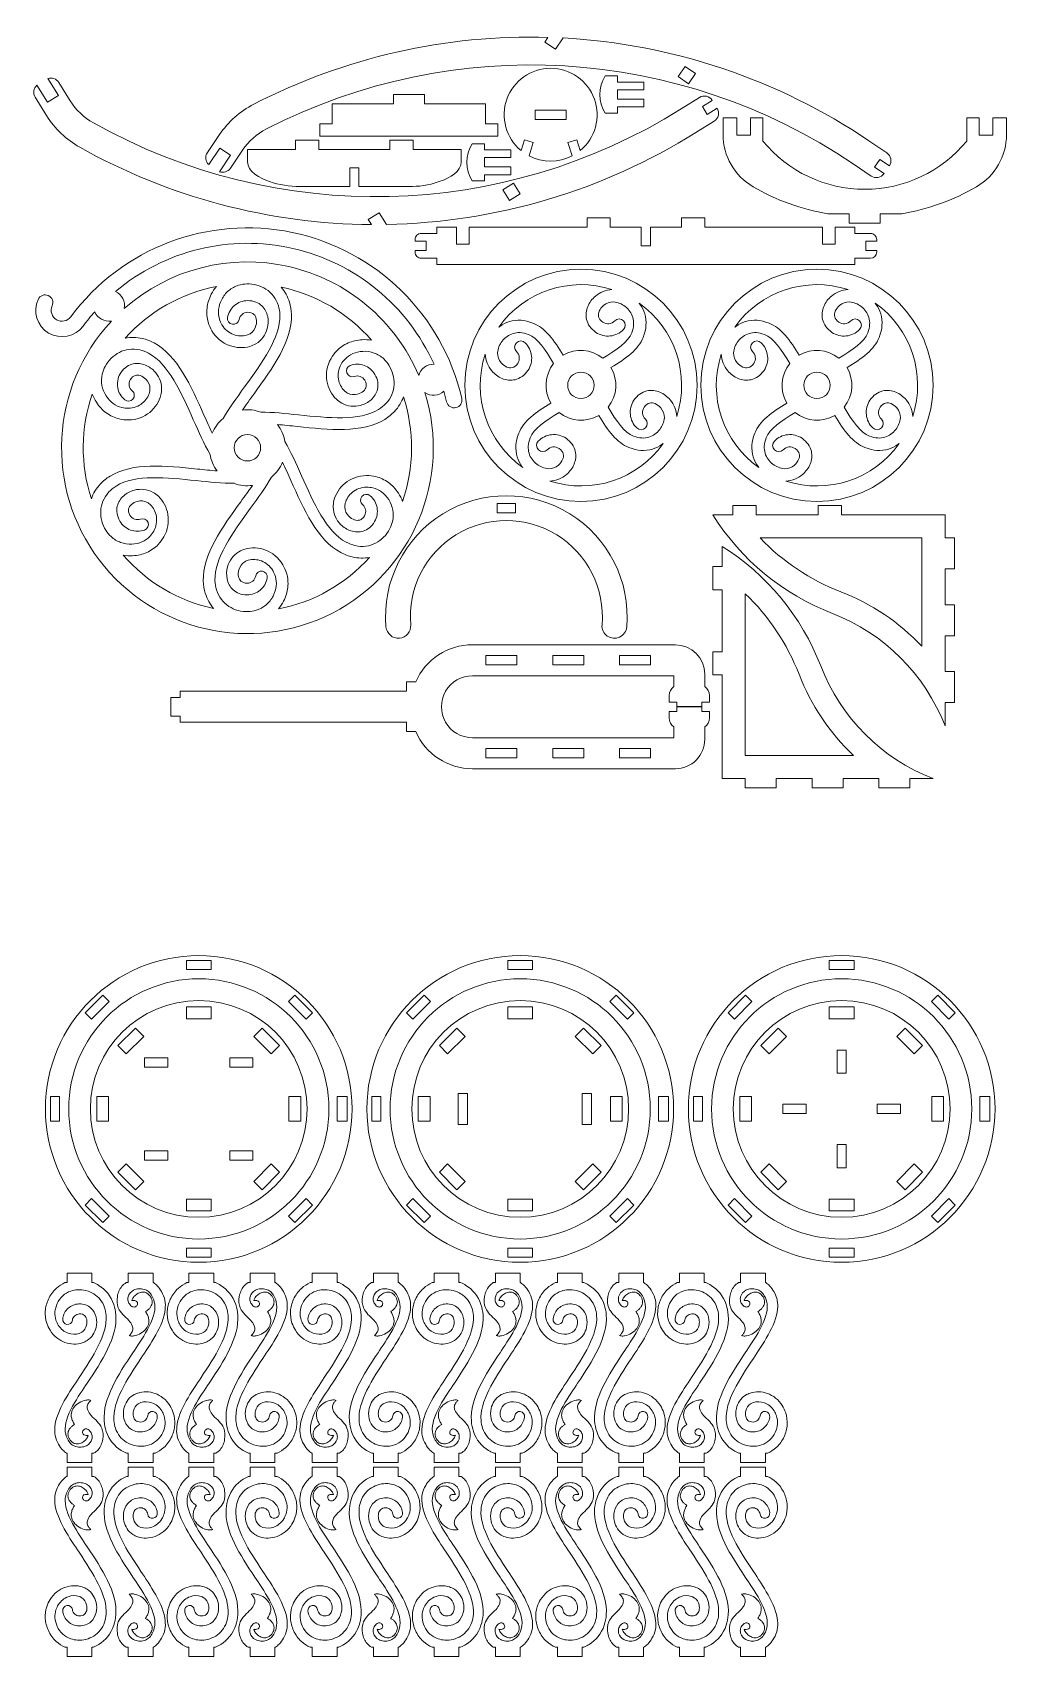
# Model space of a CAD drawing. Header units: millimetres. Extents: x -315 to 314, y -523 to 526.
import ezdxf

# ---------------------------------------------------------------- set-up
doc = ezdxf.new("R2010")
doc.units = ezdxf.units.MM
doc.header["$MEASUREMENT"] = 0
doc.layers.add('Camada 1', color=7, linetype='Continuous')

msp = doc.modelspace()

# ---------------------------------------------------------------- linework, layer by layer
at = {"layer": 'Camada 1', "color": 250, "lineweight": 20}
for points, knots in [([(-171.9679, 479.4956), (-113.3256, 509.7217), (-47.974, 524.5773), (17.9723, 522.6726), (17.9723, 522.6726), (17.9723, 522.6726), (15.8892, 519.5929), (15.8892, 519.5929), (15.8892, 519.5929), (15.8892, 519.5929), (22.7714, 514.9378), (22.7714, 514.9378), (22.7714, 514.9378), (22.7714, 514.9378), (27.7299, 522.2684), (27.7299, 522.2684), (27.7299, 522.2684), (98.3622, 518.4564), (166.628, 495.5064), (225.2186, 455.8753), (225.2186, 455.8753), (225.2186, 455.8753), (236.8149, 448.0315), (236.8149, 448.0315), (236.8149, 448.0315), (239.5597, 446.175), (240.2797, 442.4448), (238.4231, 439.7), (238.4231, 439.7), (238.4231, 439.7), (232.2109, 443.902), (232.2109, 443.902), (232.2109, 443.902), (232.2109, 443.902), (228.8492, 438.9322), (228.8492, 438.9322), (228.8492, 438.9322), (228.8492, 438.9322), (235.0615, 434.7301), (235.0615, 434.7301), (235.0615, 434.7301), (234.17, 433.412), (232.7914, 432.5022), (231.2288, 432.2005), (231.2288, 432.2005), (229.6664, 431.899), (228.0481, 432.2304), (226.73, 433.122), (226.73, 433.122), (226.73, 433.122), (215.1337, 440.9658), (215.1337, 440.9658), (215.1337, 440.9658), (102.4653, 517.1754), (-42.8146, 525.815), (-163.7212, 463.4958), (-163.7212, 463.4958), (-169.9525, 460.284), (-175.2768, 455.5575), (-179.2046, 449.7506), (-179.2046, 449.7506), (-179.2046, 449.7506), (-187.0483, 438.1544), (-187.0483, 438.1544), (-187.0483, 438.1544), (-188.6105, 435.8448), (-191.5576, 434.9158), (-194.1618, 435.912), (-194.1618, 435.912), (-194.1618, 435.912), (-186.9663, 446.5497), (-186.9663, 446.5497), (-186.9663, 446.5497), (-186.9663, 446.5497), (-193.8241, 451.1885), (-193.8241, 451.1885), (-193.8241, 451.1885), (-193.8241, 451.1885), (-201.0683, 440.4786), (-201.0683, 440.4786), (-201.0683, 440.4786), (-203.2388, 442.4918), (-203.6165, 445.7871), (-201.9579, 448.2393), (-201.9579, 448.2393), (-201.9579, 448.2393), (-194.1141, 459.8356), (-194.1141, 459.8356), (-194.1141, 459.8356), (-188.4961, 468.1412), (-180.8808, 474.9015), (-171.9679, 479.4956)], [0, 0, 0, 0, 0.041666667, 0.041666667, 0.041666667, 0.041666667, 0.083333333, 0.083333333, 0.083333333, 0.083333333, 0.125, 0.125, 0.125, 0.125, 0.166666667, 0.166666667, 0.166666667, 0.166666667, 0.208333333, 0.208333333, 0.208333333, 0.208333333, 0.25, 0.25, 0.25, 0.25, 0.291666667, 0.291666667, 0.291666667, 0.291666667, 0.333333333, 0.333333333, 0.333333333, 0.333333333, 0.375, 0.375, 0.375, 0.375, 0.416666667, 0.416666667, 0.416666667, 0.416666667, 0.458333333, 0.458333333, 0.458333333, 0.458333333, 0.5, 0.5, 0.5, 0.5, 0.541666667, 0.541666667, 0.541666667, 0.541666667, 0.583333333, 0.583333333, 0.583333333, 0.583333333, 0.625, 0.625, 0.625, 0.625, 0.666666667, 0.666666667, 0.666666667, 0.666666667, 0.708333333, 0.708333333, 0.708333333, 0.708333333, 0.75, 0.75, 0.75, 0.75, 0.791666667, 0.791666667, 0.791666667, 0.791666667, 0.833333333, 0.833333333, 0.833333333, 0.833333333, 0.875, 0.875, 0.875, 0.875, 0.916666667, 0.916666667, 0.916666667, 0.916666667, 1, 1, 1, 1]), ([(106.5656, 503.9135), (106.5656, 503.9135), (102.0834, 497.287), (102.0834, 497.287), (102.0834, 497.287), (102.0834, 497.287), (108.82, 492.7303), (108.82, 492.7303), (108.82, 492.7303), (108.82, 492.7303), (113.3023, 499.3568), (113.3023, 499.3568), (113.3023, 499.3568), (113.3023, 499.3568), (106.5656, 503.9135), (106.5656, 503.9135)], [0, 0, 0, 0, 0.2, 0.2, 0.2, 0.2, 0.4, 0.4, 0.4, 0.4, 0.6, 0.6, 0.6, 0.6, 1, 1, 1, 1]), ([(-284.3081, 451.7179), (-226.7807, 419.4203), (-162.0003, 402.2442), (-96.028, 401.7966), (-96.028, 401.7966), (-96.028, 401.7966), (-98, 404.9485), (-98, 404.9485), (-98, 404.9485), (-98, 404.9485), (-90.9562, 409.3553), (-90.9562, 409.3553), (-90.9562, 409.3553), (-90.9562, 409.3553), (-86.2622, 401.8526), (-86.2622, 401.8526), (-86.2622, 401.8526), (-15.5388, 403.144), (53.5018, 423.6456), (113.4681, 461.1626), (113.4681, 461.1626), (113.4681, 461.1626), (125.3366, 468.5879), (125.3366, 468.5879), (125.3366, 468.5879), (128.1459, 470.3455), (128.9984, 474.0476), (127.2409, 476.8568), (127.2409, 476.8568), (127.2409, 476.8568), (120.8828, 472.8789), (120.8828, 472.8789), (120.8828, 472.8789), (120.8828, 472.8789), (117.7004, 477.9655), (117.7004, 477.9655), (117.7004, 477.9655), (117.7004, 477.9655), (124.0586, 481.9434), (124.0586, 481.9434), (124.0586, 481.9434), (123.2146, 483.2924), (121.8693, 484.2509), (120.3185, 484.608), (120.3185, 484.608), (118.7678, 484.9651), (117.1387, 484.6916), (115.7897, 483.8475), (115.7897, 483.8475), (115.7897, 483.8475), (103.9211, 476.4221), (103.9211, 476.4221), (103.9211, 476.4221), (-11.3927, 404.2779), (-156.8883, 400.8234), (-275.4961, 467.4135), (-275.4961, 467.4135), (-281.609, 470.8454), (-286.7614, 475.7588), (-290.4797, 481.702), (-290.4797, 481.702), (-290.4797, 481.702), (-297.905, 493.5705), (-297.905, 493.5705), (-297.905, 493.5705), (-299.3838, 495.9343), (-302.296, 496.9678), (-304.934, 496.0651), (-304.934, 496.0651), (-304.934, 496.0651), (-298.1223, 485.1776), (-298.1223, 485.1776), (-298.1223, 485.1776), (-298.1223, 485.1776), (-305.1412, 480.7862), (-305.1412, 480.7862), (-305.1412, 480.7862), (-305.1412, 480.7862), (-311.9989, 491.7476), (-311.9989, 491.7476), (-311.9989, 491.7476), (-314.2398, 489.8131), (-314.7347, 486.5333), (-313.1646, 484.0236), (-313.1646, 484.0236), (-313.1646, 484.0236), (-305.7392, 472.155), (-305.7392, 472.155), (-305.7392, 472.155), (-300.4209, 463.6544), (-293.0515, 456.6268), (-284.3081, 451.7179)], [0, 0, 0, 0, 0.041666667, 0.041666667, 0.041666667, 0.041666667, 0.083333333, 0.083333333, 0.083333333, 0.083333333, 0.125, 0.125, 0.125, 0.125, 0.166666667, 0.166666667, 0.166666667, 0.166666667, 0.208333333, 0.208333333, 0.208333333, 0.208333333, 0.25, 0.25, 0.25, 0.25, 0.291666667, 0.291666667, 0.291666667, 0.291666667, 0.333333333, 0.333333333, 0.333333333, 0.333333333, 0.375, 0.375, 0.375, 0.375, 0.416666667, 0.416666667, 0.416666667, 0.416666667, 0.458333333, 0.458333333, 0.458333333, 0.458333333, 0.5, 0.5, 0.5, 0.5, 0.541666667, 0.541666667, 0.541666667, 0.541666667, 0.583333333, 0.583333333, 0.583333333, 0.583333333, 0.625, 0.625, 0.625, 0.625, 0.666666667, 0.666666667, 0.666666667, 0.666666667, 0.708333333, 0.708333333, 0.708333333, 0.708333333, 0.75, 0.75, 0.75, 0.75, 0.791666667, 0.791666667, 0.791666667, 0.791666667, 0.833333333, 0.833333333, 0.833333333, 0.833333333, 0.875, 0.875, 0.875, 0.875, 0.916666667, 0.916666667, 0.916666667, 0.916666667, 1, 1, 1, 1]), ([(38.8009, 449.5797), (48.5619, 457.6363), (52.2168, 470.9522), (47.9362, 482.8627), (47.9362, 482.8627), (43.6557, 494.7733), (32.3607, 502.7164), (19.7042, 502.7164), (19.7042, 502.7164), (7.0478, 502.7164), (-4.2473, 494.7735), (-8.5279, 482.8629), (-8.5279, 482.8629), (-12.8085, 470.9523), (-9.1537, 457.6365), (0.6074, 449.5797), (0.6074, 449.5797), (0.6074, 449.5797), (2.759, 456.5502), (2.759, 456.5502), (2.759, 456.5502), (2.759, 456.5502), (8.4921, 454.7805), (8.4921, 454.7805), (8.4921, 454.7805), (8.4921, 454.7805), (5.8197, 446.1229), (5.8197, 446.1229), (5.8197, 446.1229), (14.5189, 441.581), (24.8894, 441.581), (33.5886, 446.1229), (33.5886, 446.1229), (33.5886, 446.1229), (30.9162, 454.7805), (30.9162, 454.7805), (30.9162, 454.7805), (30.9162, 454.7805), (36.6493, 456.5502), (36.6493, 456.5502), (36.6493, 456.5502), (36.6493, 456.5502), (38.8009, 449.5797), (38.8009, 449.5797)], [0, 0, 0, 0, 0.083333333, 0.083333333, 0.083333333, 0.083333333, 0.166666667, 0.166666667, 0.166666667, 0.166666667, 0.25, 0.25, 0.25, 0.25, 0.333333333, 0.333333333, 0.333333333, 0.333333333, 0.416666667, 0.416666667, 0.416666667, 0.416666667, 0.5, 0.5, 0.5, 0.5, 0.583333333, 0.583333333, 0.583333333, 0.583333333, 0.666666667, 0.666666667, 0.666666667, 0.666666667, 0.75, 0.75, 0.75, 0.75, 0.833333333, 0.833333333, 0.833333333, 0.833333333, 1, 1, 1, 1]), ([(62.8779, 482.7488), (62.8779, 482.7488), (62.8779, 488.7488), (62.8779, 488.7488), (62.8779, 488.7488), (62.8779, 488.7488), (79.8779, 488.7488), (79.8779, 488.7488), (79.8779, 488.7488), (79.8779, 488.7488), (79.8779, 493.7488), (79.8779, 493.7488), (79.8779, 493.7488), (79.8779, 493.7488), (62.8779, 493.7488), (62.8779, 493.7488), (62.8779, 493.7488), (62.8779, 493.7488), (62.8779, 497.7488), (62.8779, 497.7488), (62.8779, 497.7488), (62.8779, 497.7488), (54.8779, 497.7488), (54.8779, 497.7488), (54.8779, 497.7488), (50.3446, 490.391), (50.3446, 481.1066), (54.8779, 473.7488), (54.8779, 473.7488), (54.8779, 473.7488), (62.8779, 473.7488), (62.8779, 473.7488), (62.8779, 473.7488), (62.8779, 473.7488), (62.8779, 477.7488), (62.8779, 477.7488), (62.8779, 477.7488), (62.8779, 477.7488), (79.8779, 477.7488), (79.8779, 477.7488), (79.8779, 477.7488), (79.8779, 477.7488), (79.8779, 482.7488), (79.8779, 482.7488), (79.8779, 482.7488), (79.8779, 482.7488), (62.8779, 482.7488), (62.8779, 482.7488)], [0, 0, 0, 0, 0.076923077, 0.076923077, 0.076923077, 0.076923077, 0.153846154, 0.153846154, 0.153846154, 0.153846154, 0.230769231, 0.230769231, 0.230769231, 0.230769231, 0.307692308, 0.307692308, 0.307692308, 0.307692308, 0.384615385, 0.384615385, 0.384615385, 0.384615385, 0.461538462, 0.461538462, 0.461538462, 0.461538462, 0.538461538, 0.538461538, 0.538461538, 0.538461538, 0.615384615, 0.615384615, 0.615384615, 0.615384615, 0.692307692, 0.692307692, 0.692307692, 0.692307692, 0.769230769, 0.769230769, 0.769230769, 0.769230769, 0.846153846, 0.846153846, 0.846153846, 0.846153846, 1, 1, 1, 1]), ([(-129.2721, 458.8231), (-129.2721, 458.8231), (-14.3953, 458.8231), (-14.3953, 458.8231), (-14.3953, 458.8231), (-14.3953, 458.8231), (-14.3953, 466.8231), (-14.3953, 466.8231), (-14.3953, 466.8231), (-14.3953, 466.8231), (-22.3953, 466.8231), (-22.3953, 466.8231), (-22.3953, 466.8231), (-22.3953, 466.8231), (-22.3953, 479.8231), (-22.3953, 479.8231), (-22.3953, 479.8231), (-22.3953, 479.8231), (-61.8337, 479.8231), (-61.8337, 479.8231), (-61.8337, 479.8231), (-61.8337, 479.8231), (-61.8337, 485.8231), (-61.8337, 485.8231), (-61.8337, 485.8231), (-61.8337, 485.8231), (-81.8337, 485.8231), (-81.8337, 485.8231), (-81.8337, 485.8231), (-81.8337, 485.8231), (-81.8337, 479.8231), (-81.8337, 479.8231), (-81.8337, 479.8231), (-81.8337, 479.8231), (-121.2721, 479.8231), (-121.2721, 479.8231), (-121.2721, 479.8231), (-121.2721, 479.8231), (-121.2721, 466.8231), (-121.2721, 466.8231), (-121.2721, 466.8231), (-121.2721, 466.8231), (-129.2721, 466.8231), (-129.2721, 466.8231), (-129.2721, 466.8231), (-129.2721, 466.8231), (-129.2721, 458.8231), (-129.2721, 458.8231)], [0, 0, 0, 0, 0.076923077, 0.076923077, 0.076923077, 0.076923077, 0.153846154, 0.153846154, 0.153846154, 0.153846154, 0.230769231, 0.230769231, 0.230769231, 0.230769231, 0.307692308, 0.307692308, 0.307692308, 0.307692308, 0.384615385, 0.384615385, 0.384615385, 0.384615385, 0.461538462, 0.461538462, 0.461538462, 0.461538462, 0.538461538, 0.538461538, 0.538461538, 0.538461538, 0.615384615, 0.615384615, 0.615384615, 0.615384615, 0.692307692, 0.692307692, 0.692307692, 0.692307692, 0.769230769, 0.769230769, 0.769230769, 0.769230769, 0.846153846, 0.846153846, 0.846153846, 0.846153846, 1, 1, 1, 1]), ([(9.7042, 475.7164), (9.7042, 475.7164), (29.7041, 475.7164), (29.7041, 475.7164), (29.7041, 475.7164), (29.7041, 475.7164), (29.7041, 469.7165), (29.7041, 469.7165), (29.7041, 469.7165), (29.7041, 469.7165), (9.7042, 469.7165), (9.7042, 469.7165), (9.7042, 469.7165), (9.7042, 469.7165), (9.7042, 475.7164), (9.7042, 475.7164)], [0, 0, 0, 0, 0.2, 0.2, 0.2, 0.2, 0.4, 0.4, 0.4, 0.4, 0.6, 0.6, 0.6, 0.6, 1, 1, 1, 1]), ([(131.0785, 459.9048), (131.0785, 446.0214), (138.4591, 433.1848), (150.4575, 426.2), (150.4575, 426.2), (165.3622, 417.5233), (181.7104, 411.6073), (198.7162, 408.7365), (198.7162, 408.7365), (198.7162, 408.7365), (212.5785, 408.7365), (212.5785, 408.7365), (212.5785, 408.7365), (212.5785, 408.7365), (212.5785, 402.7365), (212.5785, 402.7365), (212.5785, 402.7365), (212.5785, 402.7365), (232.5785, 402.7365), (232.5785, 402.7365), (232.5785, 402.7365), (232.5785, 402.7365), (232.5785, 408.7365), (232.5785, 408.7365), (232.5785, 408.7365), (232.5785, 408.7365), (246.4408, 408.7365), (246.4408, 408.7365), (246.4408, 408.7365), (263.4466, 411.6073), (279.7948, 417.5233), (294.6995, 426.2), (294.6995, 426.2), (306.6979, 433.1848), (314.0785, 446.0214), (314.0785, 459.9048), (314.0785, 459.9048), (314.0785, 459.9048), (314.0785, 470.7365), (314.0785, 470.7365), (314.0785, 470.7365), (314.0785, 470.7365), (305.2815, 470.7365), (305.2815, 470.7365), (305.2815, 470.7365), (305.2815, 470.7365), (305.2815, 459.5526), (305.2815, 459.5526), (305.2815, 459.5526), (305.2815, 459.5526), (296.3757, 459.5526), (296.3757, 459.5526), (296.3757, 459.5526), (296.3757, 459.5526), (296.3757, 470.7365), (296.3757, 470.7365), (296.3757, 470.7365), (296.3757, 470.7365), (288.3757, 470.7365), (288.3757, 470.7365), (288.3757, 470.7365), (288.3757, 470.7365), (288.3757, 455.7365), (288.3757, 455.7365), (288.3757, 455.7365), (272.232, 435.9971), (248.0788, 424.5484), (222.5785, 424.5484), (222.5785, 424.5484), (197.0782, 424.5484), (172.925, 435.9971), (156.7813, 455.7365), (156.7813, 455.7365), (156.7813, 455.7365), (156.7813, 470.7365), (156.7813, 470.7365), (156.7813, 470.7365), (156.7813, 470.7365), (148.7813, 470.7365), (148.7813, 470.7365), (148.7813, 470.7365), (148.7813, 470.7365), (148.7813, 459.5526), (148.7813, 459.5526), (148.7813, 459.5526), (148.7813, 459.5526), (139.8755, 459.5526), (139.8755, 459.5526), (139.8755, 459.5526), (139.8755, 459.5526), (139.8755, 470.7365), (139.8755, 470.7365), (139.8755, 470.7365), (139.8755, 470.7365), (131.0785, 470.7365), (131.0785, 470.7365), (131.0785, 470.7365), (131.0785, 470.7365), (131.0785, 459.9048), (131.0785, 459.9048)], [0, 0, 0, 0, 0.038461538, 0.038461538, 0.038461538, 0.038461538, 0.076923077, 0.076923077, 0.076923077, 0.076923077, 0.115384615, 0.115384615, 0.115384615, 0.115384615, 0.153846154, 0.153846154, 0.153846154, 0.153846154, 0.192307692, 0.192307692, 0.192307692, 0.192307692, 0.230769231, 0.230769231, 0.230769231, 0.230769231, 0.269230769, 0.269230769, 0.269230769, 0.269230769, 0.307692308, 0.307692308, 0.307692308, 0.307692308, 0.346153846, 0.346153846, 0.346153846, 0.346153846, 0.384615385, 0.384615385, 0.384615385, 0.384615385, 0.423076923, 0.423076923, 0.423076923, 0.423076923, 0.461538462, 0.461538462, 0.461538462, 0.461538462, 0.5, 0.5, 0.5, 0.5, 0.538461538, 0.538461538, 0.538461538, 0.538461538, 0.576923077, 0.576923077, 0.576923077, 0.576923077, 0.615384615, 0.615384615, 0.615384615, 0.615384615, 0.653846154, 0.653846154, 0.653846154, 0.653846154, 0.692307692, 0.692307692, 0.692307692, 0.692307692, 0.730769231, 0.730769231, 0.730769231, 0.730769231, 0.769230769, 0.769230769, 0.769230769, 0.769230769, 0.807692308, 0.807692308, 0.807692308, 0.807692308, 0.846153846, 0.846153846, 0.846153846, 0.846153846, 0.884615385, 0.884615385, 0.884615385, 0.884615385, 0.923076923, 0.923076923, 0.923076923, 0.923076923, 1, 1, 1, 1]), ([(-72.0399, 426.3398), (-65.2918, 426.3398), (-59.4304, 427.0048), (-52.2397, 429.5154), (-52.2397, 429.5154), (-45.0491, 432.026), (-38.0399, 435.9745), (-38.0399, 442.3398), (-38.0399, 442.3398), (-38.0399, 442.3398), (-38.0399, 450.3398), (-38.0399, 450.3398), (-38.0399, 450.3398), (-38.0399, 450.3398), (-69.0399, 450.3398), (-69.0399, 450.3398), (-69.0399, 450.3398), (-69.0399, 450.3398), (-69.0399, 456.3398), (-69.0399, 456.3398), (-69.0399, 456.3398), (-69.0399, 456.3398), (-84.0399, 456.3398), (-84.0399, 456.3398), (-84.0399, 456.3398), (-84.0399, 456.3398), (-84.0399, 450.3398), (-84.0399, 450.3398), (-84.0399, 450.3398), (-84.0399, 450.3398), (-130.0399, 450.3398), (-130.0399, 450.3398), (-130.0399, 450.3398), (-130.0399, 450.3398), (-130.0399, 456.3398), (-130.0399, 456.3398), (-130.0399, 456.3398), (-130.0399, 456.3398), (-145.0399, 456.3398), (-145.0399, 456.3398), (-145.0399, 456.3398), (-145.0399, 456.3398), (-145.0399, 450.3398), (-145.0399, 450.3398), (-145.0399, 450.3398), (-145.0399, 450.3398), (-176.0399, 450.3398), (-176.0399, 450.3398), (-176.0399, 450.3398), (-176.0399, 450.3398), (-176.0399, 442.3398), (-176.0399, 442.3398), (-176.0399, 442.3398), (-176.0399, 435.9795), (-167.86, 431.6147), (-161.8206, 429.5087), (-161.8206, 429.5087), (-155.7813, 427.4026), (-148.775, 426.3398), (-142.0399, 426.3398), (-142.0399, 426.3398), (-142.0399, 426.3398), (-110.0399, 426.3398), (-110.0399, 426.3398), (-110.0399, 426.3398), (-110.0399, 426.3398), (-110.0399, 438.3398), (-110.0399, 438.3398), (-110.0399, 438.3398), (-110.0399, 438.3398), (-104.0399, 438.3398), (-104.0399, 438.3398), (-104.0399, 438.3398), (-104.0399, 438.3398), (-104.0399, 426.3398), (-104.0399, 426.3398), (-104.0399, 426.3398), (-104.0399, 426.3398), (-72.0399, 426.3398), (-72.0399, 426.3398)], [0, 0, 0, 0, 0.047619048, 0.047619048, 0.047619048, 0.047619048, 0.095238095, 0.095238095, 0.095238095, 0.095238095, 0.142857143, 0.142857143, 0.142857143, 0.142857143, 0.19047619, 0.19047619, 0.19047619, 0.19047619, 0.238095238, 0.238095238, 0.238095238, 0.238095238, 0.285714286, 0.285714286, 0.285714286, 0.285714286, 0.333333333, 0.333333333, 0.333333333, 0.333333333, 0.380952381, 0.380952381, 0.380952381, 0.380952381, 0.428571429, 0.428571429, 0.428571429, 0.428571429, 0.476190476, 0.476190476, 0.476190476, 0.476190476, 0.523809524, 0.523809524, 0.523809524, 0.523809524, 0.571428571, 0.571428571, 0.571428571, 0.571428571, 0.619047619, 0.619047619, 0.619047619, 0.619047619, 0.666666667, 0.666666667, 0.666666667, 0.666666667, 0.714285714, 0.714285714, 0.714285714, 0.714285714, 0.761904762, 0.761904762, 0.761904762, 0.761904762, 0.80952381, 0.80952381, 0.80952381, 0.80952381, 0.857142857, 0.857142857, 0.857142857, 0.857142857, 0.904761905, 0.904761905, 0.904761905, 0.904761905, 1, 1, 1, 1]), ([(-22.9536, 439.003), (-22.9536, 439.003), (-22.9536, 445.003), (-22.9536, 445.003), (-22.9536, 445.003), (-22.9536, 445.003), (-5.9536, 445.003), (-5.9536, 445.003), (-5.9536, 445.003), (-5.9536, 445.003), (-5.9536, 450.003), (-5.9536, 450.003), (-5.9536, 450.003), (-5.9536, 450.003), (-22.9536, 450.003), (-22.9536, 450.003), (-22.9536, 450.003), (-22.9536, 450.003), (-22.9536, 454.003), (-22.9536, 454.003), (-22.9536, 454.003), (-22.9536, 454.003), (-30.9536, 454.003), (-30.9536, 454.003), (-30.9536, 454.003), (-35.4869, 446.6452), (-35.4869, 437.3608), (-30.9536, 430.003), (-30.9536, 430.003), (-30.9536, 430.003), (-22.9536, 430.003), (-22.9536, 430.003), (-22.9536, 430.003), (-22.9536, 430.003), (-22.9536, 434.003), (-22.9536, 434.003), (-22.9536, 434.003), (-22.9536, 434.003), (-5.9536, 434.003), (-5.9536, 434.003), (-5.9536, 434.003), (-5.9536, 434.003), (-5.9536, 439.003), (-5.9536, 439.003), (-5.9536, 439.003), (-5.9536, 439.003), (-22.9536, 439.003), (-22.9536, 439.003)], [0, 0, 0, 0, 0.076923077, 0.076923077, 0.076923077, 0.076923077, 0.153846154, 0.153846154, 0.153846154, 0.153846154, 0.230769231, 0.230769231, 0.230769231, 0.230769231, 0.307692308, 0.307692308, 0.307692308, 0.307692308, 0.384615385, 0.384615385, 0.384615385, 0.384615385, 0.461538462, 0.461538462, 0.461538462, 0.461538462, 0.538461538, 0.538461538, 0.538461538, 0.538461538, 0.615384615, 0.615384615, 0.615384615, 0.615384615, 0.692307692, 0.692307692, 0.692307692, 0.692307692, 0.769230769, 0.769230769, 0.769230769, 0.769230769, 0.846153846, 0.846153846, 0.846153846, 0.846153846, 1, 1, 1, 1]), ([(-6.8222, 417.3852), (-6.8222, 417.3852), (-11.0653, 424.1672), (-11.0653, 424.1672), (-11.0653, 424.1672), (-11.0653, 424.1672), (-4.1705, 428.4809), (-4.1705, 428.4809), (-4.1705, 428.4809), (-4.1705, 428.4809), (0.0727, 421.6988), (0.0727, 421.6988), (0.0727, 421.6988), (0.0727, 421.6988), (-6.8222, 417.3852), (-6.8222, 417.3852)], [0, 0, 0, 0, 0.2, 0.2, 0.2, 0.2, 0.4, 0.4, 0.4, 0.4, 0.6, 0.6, 0.6, 0.6, 1, 1, 1, 1]), ([(-37.7139, 289.5833), (-50.1619, 343.5615), (-92.863, 385.3734), (-147.0912, 396.683), (-147.0912, 396.683), (-201.3194, 407.9925), (-257.1739, 386.7349), (-290.1606, 342.2323), (-290.1606, 342.2323), (-292.2935, 339.3548), (-296.2544, 338.5516), (-299.3398, 340.371), (-299.3398, 340.371), (-302.4251, 342.1903), (-303.6393, 346.0452), (-302.1536, 349.3043), (-302.1536, 349.3043), (-301.0081, 351.817), (-302.1164, 354.7824), (-304.6291, 355.9279), (-304.6291, 355.9279), (-307.1417, 357.0733), (-310.1072, 355.965), (-311.2527, 353.4523), (-311.2527, 353.4523), (-314.8609, 345.5373), (-311.9121, 336.1755), (-304.4192, 331.7571), (-304.4192, 331.7571), (-296.9263, 327.3386), (-287.3068, 329.2893), (-282.1269, 336.2775), (-282.1269, 336.2775), (-279.7686, 339.459), (-277.2684, 342.5328), (-274.6338, 345.4896), (-274.6338, 345.4896), (-272.8601, 341.2524), (-268.4279, 338.7684), (-263.8879, 339.4673), (-263.8879, 339.4673), (-303.6284, 296.8057), (-306.9539, 231.7526), (-271.771, 185.2608), (-271.771, 185.2608), (-236.5882, 138.7691), (-173.0789, 124.2936), (-121.2242, 150.9471), (-121.2242, 150.9471), (-69.3696, 177.6006), (-44.1764, 237.6695), (-61.5048, 293.3392), (-61.5048, 293.3392), (-57.7161, 290.7421), (-52.6453, 291.06), (-49.2106, 294.1101), (-49.2106, 294.1101), (-48.5667, 291.868), (-47.9824, 289.6092), (-47.4582, 287.3361), (-47.4582, 287.3361), (-46.8376, 284.6453), (-44.1533, 282.9671), (-41.4625, 283.5876), (-41.4625, 283.5876), (-38.7717, 284.2081), (-37.0934, 286.8925), (-37.7139, 289.5833)], [0, 0, 0, 0, 0.055555556, 0.055555556, 0.055555556, 0.055555556, 0.111111111, 0.111111111, 0.111111111, 0.111111111, 0.166666667, 0.166666667, 0.166666667, 0.166666667, 0.222222222, 0.222222222, 0.222222222, 0.222222222, 0.277777778, 0.277777778, 0.277777778, 0.277777778, 0.333333333, 0.333333333, 0.333333333, 0.333333333, 0.388888889, 0.388888889, 0.388888889, 0.388888889, 0.444444444, 0.444444444, 0.444444444, 0.444444444, 0.5, 0.5, 0.5, 0.5, 0.555555556, 0.555555556, 0.555555556, 0.555555556, 0.611111111, 0.611111111, 0.611111111, 0.611111111, 0.666666667, 0.666666667, 0.666666667, 0.666666667, 0.722222222, 0.722222222, 0.722222222, 0.722222222, 0.777777778, 0.777777778, 0.777777778, 0.777777778, 0.833333333, 0.833333333, 0.833333333, 0.833333333, 0.888888889, 0.888888889, 0.888888889, 0.888888889, 1, 1, 1, 1]), ([(195.3414, 400.0926), (195.3414, 400.0926), (119.2412, 400.0926), (119.2412, 400.0926), (119.2412, 400.0926), (119.2412, 400.0926), (119.2412, 406.0926), (119.2412, 406.0926), (119.2412, 406.0926), (119.2412, 406.0926), (104.2412, 406.0926), (104.2412, 406.0926), (104.2412, 406.0926), (104.2412, 406.0926), (104.2412, 400.0926), (104.2412, 400.0926), (104.2412, 400.0926), (104.2412, 400.0926), (84.2412, 400.0926), (84.2412, 400.0926), (84.2412, 400.0926), (84.2412, 400.0926), (84.2412, 388.0926), (84.2412, 388.0926), (84.2412, 388.0926), (84.2412, 388.0926), (78.2412, 388.0926), (78.2412, 388.0926), (78.2412, 388.0926), (78.2412, 388.0926), (78.2412, 400.0926), (78.2412, 400.0926), (78.2412, 400.0926), (78.2412, 400.0926), (58.2412, 400.0926), (58.2412, 400.0926), (58.2412, 400.0926), (58.2412, 400.0926), (58.2412, 406.0926), (58.2412, 406.0926), (58.2412, 406.0926), (58.2412, 406.0926), (43.2412, 406.0926), (43.2412, 406.0926), (43.2412, 406.0926), (43.2412, 406.0926), (43.2412, 400.0926), (43.2412, 400.0926), (43.2412, 400.0926), (43.2412, 400.0926), (-32.859, 400.0926), (-32.859, 400.0926), (-32.859, 400.0926), (-32.859, 400.0926), (-32.859, 389.0926), (-32.859, 389.0926), (-32.859, 389.0926), (-32.859, 389.0926), (-40.9921, 389.0926), (-40.9921, 389.0926), (-40.9921, 389.0926), (-40.9921, 389.0926), (-40.9921, 400.0926), (-40.9921, 400.0926), (-40.9921, 400.0926), (-40.9921, 400.0926), (-53.7588, 400.0926), (-53.7588, 400.0926), (-53.7588, 400.0926), (-53.7588, 400.0926), (-53.7588, 396.0926), (-53.7588, 396.0926), (-53.7588, 396.0926), (-53.7588, 396.0926), (-63.7588, 396.0926), (-63.7588, 396.0926), (-63.7588, 396.0926), (-64.8197, 396.0926), (-65.8371, 395.6712), (-66.5872, 394.921), (-66.5872, 394.921), (-67.3374, 394.1709), (-67.7588, 393.1535), (-67.7588, 392.0926), (-67.7588, 392.0926), (-67.7588, 392.0926), (-67.7588, 391.0926), (-67.7588, 391.0926), (-67.7588, 391.0926), (-67.7588, 391.0926), (-60.7588, 391.0926), (-60.7588, 391.0926), (-60.7588, 391.0926), (-60.7588, 391.0926), (-60.7588, 385.0926), (-60.7588, 385.0926), (-60.7588, 385.0926), (-60.7588, 385.0926), (-67.7588, 385.0926), (-67.7588, 385.0926), (-67.7588, 385.0926), (-67.7588, 385.0926), (-67.7588, 384.0926), (-67.7588, 384.0926), (-67.7588, 384.0926), (-67.7588, 383.0317), (-67.3374, 382.0143), (-66.5872, 381.2642), (-66.5872, 381.2642), (-65.8371, 380.514), (-64.8197, 380.0926), (-63.7588, 380.0926), (-63.7588, 380.0926), (-63.7588, 380.0926), (-53.7588, 380.0926), (-53.7588, 380.0926), (-53.7588, 380.0926), (-53.7588, 380.0926), (-53.7588, 376.0926), (-53.7588, 376.0926), (-53.7588, 376.0926), (-53.7588, 376.0926), (216.2412, 376.0926), (216.2412, 376.0926), (216.2412, 376.0926), (216.2412, 376.0926), (216.2412, 380.0926), (216.2412, 380.0926), (216.2412, 380.0926), (216.2412, 380.0926), (226.2412, 380.0926), (226.2412, 380.0926), (226.2412, 380.0926), (228.4503, 380.0926), (230.2412, 381.8834), (230.2412, 384.0926), (230.2412, 384.0926), (230.2412, 384.0926), (230.2412, 385.0926), (230.2412, 385.0926), (230.2412, 385.0926), (230.2412, 385.0926), (223.2412, 385.0926), (223.2412, 385.0926), (223.2412, 385.0926), (223.2412, 385.0926), (223.2412, 391.0926), (223.2412, 391.0926), (223.2412, 391.0926), (223.2412, 391.0926), (230.2412, 391.0926), (230.2412, 391.0926), (230.2412, 391.0926), (230.2412, 391.0926), (230.2412, 392.0926), (230.2412, 392.0926), (230.2412, 392.0926), (230.2412, 393.1535), (229.8198, 394.1709), (229.0696, 394.921), (229.0696, 394.921), (228.3195, 395.6712), (227.3021, 396.0926), (226.2412, 396.0926), (226.2412, 396.0926), (226.2412, 396.0926), (216.2412, 396.0926), (216.2412, 396.0926), (216.2412, 396.0926), (216.2412, 396.0926), (216.2412, 400.0926), (216.2412, 400.0926), (216.2412, 400.0926), (216.2412, 400.0926), (203.4745, 400.0926), (203.4745, 400.0926), (203.4745, 400.0926), (203.4745, 400.0926), (203.4745, 389.0926), (203.4745, 389.0926), (203.4745, 389.0926), (203.4745, 389.0926), (195.3414, 389.0926), (195.3414, 389.0926), (195.3414, 389.0926), (195.3414, 389.0926), (195.3414, 400.0926), (195.3414, 400.0926)], [0, 0, 0, 0, 0.020833333, 0.020833333, 0.020833333, 0.020833333, 0.041666667, 0.041666667, 0.041666667, 0.041666667, 0.0625, 0.0625, 0.0625, 0.0625, 0.083333333, 0.083333333, 0.083333333, 0.083333333, 0.104166667, 0.104166667, 0.104166667, 0.104166667, 0.125, 0.125, 0.125, 0.125, 0.145833333, 0.145833333, 0.145833333, 0.145833333, 0.166666667, 0.166666667, 0.166666667, 0.166666667, 0.1875, 0.1875, 0.1875, 0.1875, 0.208333333, 0.208333333, 0.208333333, 0.208333333, 0.229166667, 0.229166667, 0.229166667, 0.229166667, 0.25, 0.25, 0.25, 0.25, 0.270833333, 0.270833333, 0.270833333, 0.270833333, 0.291666667, 0.291666667, 0.291666667, 0.291666667, 0.3125, 0.3125, 0.3125, 0.3125, 0.333333333, 0.333333333, 0.333333333, 0.333333333, 0.354166667, 0.354166667, 0.354166667, 0.354166667, 0.375, 0.375, 0.375, 0.375, 0.395833333, 0.395833333, 0.395833333, 0.395833333, 0.416666667, 0.416666667, 0.416666667, 0.416666667, 0.4375, 0.4375, 0.4375, 0.4375, 0.458333333, 0.458333333, 0.458333333, 0.458333333, 0.479166667, 0.479166667, 0.479166667, 0.479166667, 0.5, 0.5, 0.5, 0.5, 0.520833333, 0.520833333, 0.520833333, 0.520833333, 0.541666667, 0.541666667, 0.541666667, 0.541666667, 0.5625, 0.5625, 0.5625, 0.5625, 0.583333333, 0.583333333, 0.583333333, 0.583333333, 0.604166667, 0.604166667, 0.604166667, 0.604166667, 0.625, 0.625, 0.625, 0.625, 0.645833333, 0.645833333, 0.645833333, 0.645833333, 0.666666667, 0.666666667, 0.666666667, 0.666666667, 0.6875, 0.6875, 0.6875, 0.6875, 0.708333333, 0.708333333, 0.708333333, 0.708333333, 0.729166667, 0.729166667, 0.729166667, 0.729166667, 0.75, 0.75, 0.75, 0.75, 0.770833333, 0.770833333, 0.770833333, 0.770833333, 0.791666667, 0.791666667, 0.791666667, 0.791666667, 0.8125, 0.8125, 0.8125, 0.8125, 0.833333333, 0.833333333, 0.833333333, 0.833333333, 0.854166667, 0.854166667, 0.854166667, 0.854166667, 0.875, 0.875, 0.875, 0.875, 0.895833333, 0.895833333, 0.895833333, 0.895833333, 0.916666667, 0.916666667, 0.916666667, 0.916666667, 0.9375, 0.9375, 0.9375, 0.9375, 0.958333333, 0.958333333, 0.958333333, 0.958333333, 1, 1, 1, 1]), ([(-55.5928, 311.584), (-60.1847, 311.7025), (-64.2668, 308.6775), (-65.4898, 304.2498), (-65.4898, 304.2498), (-80.4913, 339.8701), (-111.7313, 366.0843), (-149.4152, 374.6733), (-149.4152, 374.6733), (-187.0991, 383.2624), (-226.6132, 373.1749), (-255.5686, 347.5734), (-255.5686, 347.5734), (-254.7521, 352.0937), (-257.1201, 356.5889), (-261.3099, 358.472), (-261.3099, 358.472), (-229.6293, 385.2588), (-187.1984, 395.5928), (-146.7485, 386.3733), (-146.7485, 386.3733), (-106.2986, 377.1538), (-72.5366, 349.4536), (-55.5928, 311.584)], [0, 0, 0, 0, 0.142857143, 0.142857143, 0.142857143, 0.142857143, 0.285714286, 0.285714286, 0.285714286, 0.285714286, 0.428571429, 0.428571429, 0.428571429, 0.428571429, 0.571428571, 0.571428571, 0.571428571, 0.571428571, 0.714285714, 0.714285714, 0.714285714, 0.714285714, 1, 1, 1, 1]), ([(-35.7079, 297.9816), (-35.708, 256.5604), (-2.1295, 222.9817), (39.2918, 222.9815), (39.2918, 222.9815), (80.713, 222.9813), (114.2918, 256.5598), (114.292, 297.9814), (114.292, 297.9814), (114.292, 339.4027), (80.7134, 372.9813), (39.2922, 372.9814), (39.2922, 372.9814), (-2.1291, 372.9815), (-35.7078, 339.4029), (-35.7079, 297.9816)], [0, 0, 0, 0, 0.2, 0.2, 0.2, 0.2, 0.4, 0.4, 0.4, 0.4, 0.6, 0.6, 0.6, 0.6, 1, 1, 1, 1]), ([(53.3496, 315.6057), (46.029, 321.4448), (35.8612, 322.1505), (27.8042, 317.3788), (27.8042, 317.3788), (22.0708, 327.2489), (15.9458, 335.0973), (8.3121, 338.1518), (8.3121, 338.1518), (5.6105, 339.2328), (3.0227, 339.8064), (0.5799, 339.96), (0.5799, 339.96), (-4.6977, 340.2916), (-9.3443, 338.716), (-13.0747, 336.0612), (-13.0747, 336.0612), (-13.2986, 335.9018), (-13.519, 335.7386), (-13.736, 335.5716), (-13.736, 335.5716), (2.7004, 358.7583), (32.2952, 368.5776), (59.332, 359.815), (59.332, 359.815), (55.289, 359.6879), (51.5304, 358.0367), (48.622, 355.553), (48.622, 355.553), (46.4704, 353.7156), (44.7626, 351.4058), (43.7326, 348.908), (43.7326, 348.908), (42.6384, 346.2534), (42.2888, 343.3648), (42.9362, 340.5394), (42.9362, 340.5394), (43.6524, 337.4132), (45.5462, 334.4794), (48.943, 332.179), (48.943, 332.179), (51.7574, 330.273), (55.039, 329.5396), (58.2054, 329.8664), (58.2054, 329.8664), (61.4178, 330.1988), (64.4938, 331.6288), (66.823, 334.04), (66.823, 334.04), (68.355, 335.6272), (68.3106, 338.1562), (66.7234, 339.6884), (66.7234, 339.6884), (65.136, 341.2204), (62.6072, 341.176), (61.0752, 339.5886), (61.0752, 339.5886), (60.0696, 338.5474), (58.7522, 337.931), (57.384, 337.7896), (57.384, 337.7896), (56.0424, 337.651), (54.6322, 337.9748), (53.4004, 338.8088), (53.4004, 338.8088), (51.8412, 339.8648), (51.001, 341.0836), (50.7192, 342.313), (50.7192, 342.313), (50.4622, 343.435), (50.6338, 344.6626), (51.124, 345.8512), (51.124, 345.8512), (51.679, 347.1966), (52.6194, 348.4586), (53.817, 349.4812), (53.817, 349.4812), (55.6086, 351.0112), (57.9296, 351.9692), (60.3296, 351.8182), (60.3296, 351.8182), (61.6324, 351.7362), (62.9592, 351.4274), (64.237, 350.916), (64.237, 350.916), (66.8004, 349.8906), (69.1954, 348.0982), (70.8888, 345.7184), (70.8888, 345.7184), (72.5316, 343.4102), (73.5054, 340.5144), (73.2972, 337.201), (73.2972, 337.201), (73.1928, 335.5392), (72.8036, 333.7812), (72.07, 331.9484), (72.07, 331.9484), (69.7098, 326.0493), (62.5224, 320.7869), (53.3496, 315.6057)], [0, 0, 0, 0, 0.038461538, 0.038461538, 0.038461538, 0.038461538, 0.076923077, 0.076923077, 0.076923077, 0.076923077, 0.115384615, 0.115384615, 0.115384615, 0.115384615, 0.153846154, 0.153846154, 0.153846154, 0.153846154, 0.192307692, 0.192307692, 0.192307692, 0.192307692, 0.230769231, 0.230769231, 0.230769231, 0.230769231, 0.269230769, 0.269230769, 0.269230769, 0.269230769, 0.307692308, 0.307692308, 0.307692308, 0.307692308, 0.346153846, 0.346153846, 0.346153846, 0.346153846, 0.384615385, 0.384615385, 0.384615385, 0.384615385, 0.423076923, 0.423076923, 0.423076923, 0.423076923, 0.461538462, 0.461538462, 0.461538462, 0.461538462, 0.5, 0.5, 0.5, 0.5, 0.538461538, 0.538461538, 0.538461538, 0.538461538, 0.576923077, 0.576923077, 0.576923077, 0.576923077, 0.615384615, 0.615384615, 0.615384615, 0.615384615, 0.653846154, 0.653846154, 0.653846154, 0.653846154, 0.692307692, 0.692307692, 0.692307692, 0.692307692, 0.730769231, 0.730769231, 0.730769231, 0.730769231, 0.769230769, 0.769230769, 0.769230769, 0.769230769, 0.807692308, 0.807692308, 0.807692308, 0.807692308, 0.846153846, 0.846153846, 0.846153846, 0.846153846, 0.884615385, 0.884615385, 0.884615385, 0.884615385, 0.923076923, 0.923076923, 0.923076923, 0.923076923, 1, 1, 1, 1]), ([(116.6921, 297.9816), (116.692, 256.5604), (150.2705, 222.9817), (191.6918, 222.9815), (191.6918, 222.9815), (233.113, 222.9813), (266.6918, 256.5598), (266.692, 297.9814), (266.692, 297.9814), (266.692, 339.4027), (233.1134, 372.9813), (191.6922, 372.9814), (191.6922, 372.9814), (150.2709, 372.9815), (116.6922, 339.4029), (116.6921, 297.9816)], [0, 0, 0, 0, 0.2, 0.2, 0.2, 0.2, 0.4, 0.4, 0.4, 0.4, 0.6, 0.6, 0.6, 0.6, 1, 1, 1, 1]), ([(205.7496, 315.6057), (198.429, 321.4448), (188.2612, 322.1505), (180.2042, 317.3788), (180.2042, 317.3788), (174.4708, 327.2489), (168.3458, 335.0973), (160.7121, 338.1518), (160.7121, 338.1518), (158.0105, 339.2328), (155.4227, 339.8064), (152.9799, 339.96), (152.9799, 339.96), (147.7023, 340.2916), (143.0557, 338.716), (139.3253, 336.0612), (139.3253, 336.0612), (139.1014, 335.9018), (138.881, 335.7386), (138.664, 335.5716), (138.664, 335.5716), (155.1004, 358.7583), (184.6952, 368.5776), (211.732, 359.815), (211.732, 359.815), (207.689, 359.6879), (203.9304, 358.0367), (201.022, 355.553), (201.022, 355.553), (198.8704, 353.7156), (197.1626, 351.4058), (196.1326, 348.908), (196.1326, 348.908), (195.0384, 346.2534), (194.6888, 343.3648), (195.3362, 340.5394), (195.3362, 340.5394), (196.0524, 337.4132), (197.9462, 334.4794), (201.343, 332.179), (201.343, 332.179), (204.1574, 330.273), (207.439, 329.5396), (210.6054, 329.8664), (210.6054, 329.8664), (213.8178, 330.1988), (216.8938, 331.6288), (219.223, 334.04), (219.223, 334.04), (220.755, 335.6272), (220.7106, 338.1562), (219.1234, 339.6884), (219.1234, 339.6884), (217.536, 341.2204), (215.0072, 341.176), (213.4752, 339.5886), (213.4752, 339.5886), (212.4696, 338.5474), (211.1522, 337.931), (209.784, 337.7896), (209.784, 337.7896), (208.4424, 337.651), (207.0322, 337.9748), (205.8004, 338.8088), (205.8004, 338.8088), (204.2412, 339.8648), (203.401, 341.0836), (203.1192, 342.313), (203.1192, 342.313), (202.8622, 343.435), (203.0338, 344.6626), (203.524, 345.8512), (203.524, 345.8512), (204.079, 347.1966), (205.0194, 348.4586), (206.217, 349.4812), (206.217, 349.4812), (208.0086, 351.0112), (210.3296, 351.9692), (212.7296, 351.8182), (212.7296, 351.8182), (214.0324, 351.7362), (215.3592, 351.4274), (216.637, 350.916), (216.637, 350.916), (219.2004, 349.8906), (221.5954, 348.0982), (223.2888, 345.7184), (223.2888, 345.7184), (224.9316, 343.4102), (225.9054, 340.5144), (225.6972, 337.201), (225.6972, 337.201), (225.5928, 335.5392), (225.2036, 333.7812), (224.47, 331.9484), (224.47, 331.9484), (222.1098, 326.0493), (214.9224, 320.7869), (205.7496, 315.6057)], [0, 0, 0, 0, 0.038461538, 0.038461538, 0.038461538, 0.038461538, 0.076923077, 0.076923077, 0.076923077, 0.076923077, 0.115384615, 0.115384615, 0.115384615, 0.115384615, 0.153846154, 0.153846154, 0.153846154, 0.153846154, 0.192307692, 0.192307692, 0.192307692, 0.192307692, 0.230769231, 0.230769231, 0.230769231, 0.230769231, 0.269230769, 0.269230769, 0.269230769, 0.269230769, 0.307692308, 0.307692308, 0.307692308, 0.307692308, 0.346153846, 0.346153846, 0.346153846, 0.346153846, 0.384615385, 0.384615385, 0.384615385, 0.384615385, 0.423076923, 0.423076923, 0.423076923, 0.423076923, 0.461538462, 0.461538462, 0.461538462, 0.461538462, 0.5, 0.5, 0.5, 0.5, 0.538461538, 0.538461538, 0.538461538, 0.538461538, 0.576923077, 0.576923077, 0.576923077, 0.576923077, 0.615384615, 0.615384615, 0.615384615, 0.615384615, 0.653846154, 0.653846154, 0.653846154, 0.653846154, 0.692307692, 0.692307692, 0.692307692, 0.692307692, 0.730769231, 0.730769231, 0.730769231, 0.730769231, 0.769230769, 0.769230769, 0.769230769, 0.769230769, 0.807692308, 0.807692308, 0.807692308, 0.807692308, 0.846153846, 0.846153846, 0.846153846, 0.846153846, 0.884615385, 0.884615385, 0.884615385, 0.884615385, 0.923076923, 0.923076923, 0.923076923, 0.923076923, 1, 1, 1, 1]), ([(-155.1352, 343.3989), (-154.6256, 329.0309), (-166.6806, 312.4291), (-177.9258, 296.9423), (-177.9258, 296.9423), (-183.0171, 289.9309), (-187.9538, 283.1321), (-191.6498, 276.6491), (-191.6498, 276.6491), (-194.7821, 274.0793), (-197.2295, 270.7741), (-198.7737, 267.0283), (-198.7737, 267.0283), (-200.5562, 270.7664), (-202.3277, 274.7422), (-204.1294, 278.7861), (-204.1294, 278.7861), (-212.4228, 297.3995), (-221.3132, 317.3535), (-236.3194, 325.3215), (-236.3194, 325.3215), (-238.8638, 326.6727), (-241.3744, 327.6103), (-243.8188, 328.1823), (-243.8188, 328.1823), (-247.6995, 329.0899), (-251.4659, 329.1193), (-254.9945, 328.4471), (-254.9945, 328.4471), (-239.5334, 345.6863), (-218.8524, 357.3882), (-196.1128, 361.7641), (-196.1128, 361.7641), (-197.4101, 360.2336), (-198.522, 358.5642), (-199.4172, 356.7983), (-199.4172, 356.7983), (-200.9534, 353.7683), (-201.8328, 350.7477), (-202.1582, 347.8281), (-202.1582, 347.8281), (-202.514, 344.6415), (-202.2078, 341.5807), (-201.3736, 338.7597), (-201.3736, 338.7597), (-200.775, 336.7361), (-199.9638, 334.8941), (-198.9854, 333.2333), (-198.9854, 333.2333), (-196.2258, 328.5513), (-192.1894, 325.4091), (-187.8252, 323.7399), (-187.8252, 323.7399), (-183.4356, 322.0615), (-178.6788, 321.8717), (-174.52, 323.1021), (-174.52, 323.1021), (-173.142, 323.5097), (-171.8188, 324.0785), (-170.584, 324.8061), (-170.584, 324.8061), (-166.8292, 327.0183), (-164.3594, 330.6751), (-163.2826, 334.5857), (-163.2826, 334.5857), (-162.576, 337.1525), (-162.4646, 339.8543), (-162.9804, 342.3451), (-162.9804, 342.3451), (-163.533, 345.0125), (-164.7876, 347.4603), (-166.7816, 349.3189), (-166.7816, 349.3189), (-168.9958, 351.3825), (-172.0222, 352.6723), (-175.88, 352.6723), (-175.88, 352.6723), (-179.102, 352.6723), (-182.0584, 351.5119), (-184.3538, 349.5849), (-184.3538, 349.5849), (-186.6874, 347.6263), (-188.3342, 344.8779), (-188.8794, 341.7541), (-188.8794, 341.7541), (-189.2376, 339.7023), (-187.8646, 337.7481), (-185.8128, 337.3899), (-185.8128, 337.3899), (-183.7608, 337.0317), (-181.8066, 338.4047), (-181.4484, 340.4565), (-181.4484, 340.4565), (-181.2148, 341.7953), (-180.5122, 342.9707), (-179.5176, 343.8055), (-179.5176, 343.8055), (-178.5376, 344.6277), (-177.2686, 345.1235), (-175.88, 345.1235), (-175.88, 345.1235), (-174.0896, 345.1235), (-172.7832, 344.6161), (-171.9126, 343.8051), (-171.9126, 343.8051), (-171.1118, 343.0587), (-170.595, 342.0149), (-170.3522, 340.8415), (-170.3522, 340.8415), (-170.0726, 339.4913), (-170.1404, 338.0007), (-170.5366, 336.5613), (-170.5366, 336.5613), (-171.126, 334.4205), (-172.4318, 332.4459), (-174.3878, 331.2935), (-174.3878, 331.2935), (-175.0736, 330.8895), (-175.8324, 330.5663), (-176.643, 330.3265), (-176.643, 330.3265), (-179.2498, 329.5555), (-182.2868, 329.6957), (-185.142, 330.7875), (-185.142, 330.7875), (-188.022, 331.8887), (-190.6832, 333.9581), (-192.4982, 337.0371), (-192.4982, 337.0371), (-193.1646, 338.1685), (-193.725, 339.4493), (-194.1488, 340.8827), (-194.1488, 340.8827), (-194.7072, 342.7703), (-194.9104, 344.8353), (-194.6684, 347.0023), (-194.6684, 347.0023), (-194.4392, 349.0591), (-193.806, 351.2139), (-192.694, 353.4073), (-192.694, 353.4073), (-191.5906, 355.5835), (-190.0332, 357.5465), (-188.137, 359.1397), (-188.137, 359.1397), (-186.3122, 360.6733), (-184.1458, 361.8737), (-181.7416, 362.6013), (-181.7416, 362.6013), (-180.0194, 363.1223), (-178.2534, 363.4119), (-176.4994, 363.4741), (-176.4994, 363.4741), (-172.1668, 363.6277), (-167.7626, 362.4753), (-164.0838, 360.0851), (-164.0838, 360.0851), (-160.4664, 357.7345), (-157.549, 354.1537), (-156.1128, 349.4075), (-156.1128, 349.4075), (-155.5522, 347.5545), (-155.2116, 345.5487), (-155.1352, 343.3989)], [0, 0, 0, 0, 0.023809524, 0.023809524, 0.023809524, 0.023809524, 0.047619048, 0.047619048, 0.047619048, 0.047619048, 0.071428571, 0.071428571, 0.071428571, 0.071428571, 0.095238095, 0.095238095, 0.095238095, 0.095238095, 0.119047619, 0.119047619, 0.119047619, 0.119047619, 0.142857143, 0.142857143, 0.142857143, 0.142857143, 0.166666667, 0.166666667, 0.166666667, 0.166666667, 0.19047619, 0.19047619, 0.19047619, 0.19047619, 0.214285714, 0.214285714, 0.214285714, 0.214285714, 0.238095238, 0.238095238, 0.238095238, 0.238095238, 0.261904762, 0.261904762, 0.261904762, 0.261904762, 0.285714286, 0.285714286, 0.285714286, 0.285714286, 0.30952381, 0.30952381, 0.30952381, 0.30952381, 0.333333333, 0.333333333, 0.333333333, 0.333333333, 0.357142857, 0.357142857, 0.357142857, 0.357142857, 0.380952381, 0.380952381, 0.380952381, 0.380952381, 0.404761905, 0.404761905, 0.404761905, 0.404761905, 0.428571429, 0.428571429, 0.428571429, 0.428571429, 0.452380952, 0.452380952, 0.452380952, 0.452380952, 0.476190476, 0.476190476, 0.476190476, 0.476190476, 0.5, 0.5, 0.5, 0.5, 0.523809524, 0.523809524, 0.523809524, 0.523809524, 0.547619048, 0.547619048, 0.547619048, 0.547619048, 0.571428571, 0.571428571, 0.571428571, 0.571428571, 0.595238095, 0.595238095, 0.595238095, 0.595238095, 0.619047619, 0.619047619, 0.619047619, 0.619047619, 0.642857143, 0.642857143, 0.642857143, 0.642857143, 0.666666667, 0.666666667, 0.666666667, 0.666666667, 0.69047619, 0.69047619, 0.69047619, 0.69047619, 0.714285714, 0.714285714, 0.714285714, 0.714285714, 0.738095238, 0.738095238, 0.738095238, 0.738095238, 0.761904762, 0.761904762, 0.761904762, 0.761904762, 0.785714286, 0.785714286, 0.785714286, 0.785714286, 0.80952381, 0.80952381, 0.80952381, 0.80952381, 0.833333333, 0.833333333, 0.833333333, 0.833333333, 0.857142857, 0.857142857, 0.857142857, 0.857142857, 0.880952381, 0.880952381, 0.880952381, 0.880952381, 0.904761905, 0.904761905, 0.904761905, 0.904761905, 0.928571429, 0.928571429, 0.928571429, 0.928571429, 0.952380952, 0.952380952, 0.952380952, 0.952380952, 1, 1, 1, 1]), ([(-81.3922, 298.4887), (-81.6192, 294.1807), (-83.2614, 289.8635), (-86.6536, 286.2467), (-86.6536, 286.2467), (-87.978, 284.8347), (-89.5448, 283.5367), (-91.3684, 282.3959), (-91.3684, 282.3959), (-103.5566, 274.7703), (-123.962, 276.9095), (-142.9964, 278.9049), (-142.9964, 278.9049), (-151.6142, 279.8082), (-159.9706, 280.6841), (-167.433, 280.6434), (-167.433, 280.6434), (-171.2245, 282.0711), (-175.3106, 282.5381), (-179.3265, 282.0025), (-179.3265, 282.0025), (-176.9804, 285.4152), (-174.4232, 288.9372), (-171.822, 292.5193), (-171.822, 292.5193), (-159.849, 309.0083), (-147.0136, 326.6847), (-147.6162, 343.6643), (-147.6162, 343.6643), (-147.7182, 346.5435), (-148.1614, 349.1865), (-148.8884, 351.5895), (-148.8884, 351.5895), (-150.0427, 355.4041), (-151.9005, 358.6808), (-154.2471, 361.4006), (-154.2471, 361.4006), (-131.5869, 356.6305), (-111.1122, 344.5712), (-95.9527, 327.066), (-95.9527, 327.066), (-97.9265, 327.424), (-99.9281, 327.5523), (-101.9052, 327.4447), (-101.9052, 327.4447), (-105.2974, 327.2601), (-108.3532, 326.5115), (-111.0442, 325.3335), (-111.0442, 325.3335), (-113.9818, 324.0485), (-116.4794, 322.2525), (-118.5054, 320.1199), (-118.5054, 320.1199), (-119.9586, 318.5897), (-121.148, 316.9659), (-122.0972, 315.2885), (-122.0972, 315.2885), (-124.772, 310.5575), (-125.4752, 305.4903), (-124.7386, 300.8765), (-124.7386, 300.8765), (-123.9976, 296.2359), (-121.7834, 292.0213), (-118.6386, 289.0351), (-118.6386, 289.0351), (-117.5966, 288.0457), (-116.4422, 287.1839), (-115.1946, 286.4783), (-115.1946, 286.4783), (-111.4016, 284.3329), (-106.9996, 284.0221), (-103.0746, 285.0449), (-103.0746, 285.0449), (-100.4986, 285.7165), (-98.103, 286.9711), (-96.2036, 288.6629), (-96.2036, 288.6629), (-94.17, 290.4753), (-92.6776, 292.7857), (-92.0648, 295.4417), (-92.0648, 295.4417), (-91.3848, 298.3913), (-91.7808, 301.6567), (-93.7098, 304.9979), (-93.7098, 304.9979), (-95.3208, 307.7885), (-97.804, 309.7683), (-100.6204, 310.7927), (-100.6204, 310.7927), (-103.4834, 311.8343), (-106.687, 311.8863), (-109.6652, 310.7967), (-109.6652, 310.7967), (-111.621, 310.0809), (-112.6268, 307.9147), (-111.9112, 305.9587), (-111.9112, 305.9587), (-111.1954, 304.0025), (-109.0292, 302.9967), (-107.0732, 303.7123), (-107.0732, 303.7123), (-105.797, 304.1795), (-104.4278, 304.1587), (-103.2074, 303.7147), (-103.2074, 303.7147), (-102.0054, 303.2771), (-100.9416, 302.4261), (-100.2474, 301.2237), (-100.2474, 301.2237), (-99.352, 299.6729), (-99.1384, 298.2881), (-99.4056, 297.1285), (-99.4056, 297.1285), (-99.6514, 296.0617), (-100.297, 295.0925), (-101.1918, 294.2955), (-101.1918, 294.2955), (-102.2212, 293.3783), (-103.546, 292.6917), (-104.9908, 292.3151), (-104.9908, 292.3151), (-107.1394, 291.7549), (-109.5024, 291.8987), (-111.4784, 293.0165), (-111.4784, 293.0165), (-112.171, 293.4081), (-112.8304, 293.9037), (-113.4436, 294.4857), (-113.4436, 294.4857), (-115.4146, 296.3581), (-116.8116, 299.0577), (-117.2936, 302.0769), (-117.2936, 302.0769), (-117.78, 305.1213), (-117.3184, 308.4607), (-115.5594, 311.5721), (-115.5594, 311.5721), (-114.9128, 312.7149), (-114.084, 313.8409), (-113.0542, 314.9245), (-113.0542, 314.9245), (-111.6988, 316.3517), (-110.0124, 317.5603), (-108.0144, 318.4341), (-108.0144, 318.4341), (-106.1186, 319.2641), (-103.936, 319.7933), (-101.4802, 319.9267), (-101.4802, 319.9267), (-99.044, 320.0593), (-96.5654, 319.6923), (-94.2374, 318.8465), (-94.2374, 318.8465), (-91.9968, 318.0329), (-89.8742, 316.7571), (-88.042, 315.0389), (-88.042, 315.0389), (-86.7296, 313.8077), (-85.5958, 312.4231), (-84.665, 310.9355), (-84.665, 310.9355), (-82.3656, 307.2599), (-81.1614, 302.8695), (-81.3922, 298.4887)], [0, 0, 0, 0, 0.023809524, 0.023809524, 0.023809524, 0.023809524, 0.047619048, 0.047619048, 0.047619048, 0.047619048, 0.071428571, 0.071428571, 0.071428571, 0.071428571, 0.095238095, 0.095238095, 0.095238095, 0.095238095, 0.119047619, 0.119047619, 0.119047619, 0.119047619, 0.142857143, 0.142857143, 0.142857143, 0.142857143, 0.166666667, 0.166666667, 0.166666667, 0.166666667, 0.19047619, 0.19047619, 0.19047619, 0.19047619, 0.214285714, 0.214285714, 0.214285714, 0.214285714, 0.238095238, 0.238095238, 0.238095238, 0.238095238, 0.261904762, 0.261904762, 0.261904762, 0.261904762, 0.285714286, 0.285714286, 0.285714286, 0.285714286, 0.30952381, 0.30952381, 0.30952381, 0.30952381, 0.333333333, 0.333333333, 0.333333333, 0.333333333, 0.357142857, 0.357142857, 0.357142857, 0.357142857, 0.380952381, 0.380952381, 0.380952381, 0.380952381, 0.404761905, 0.404761905, 0.404761905, 0.404761905, 0.428571429, 0.428571429, 0.428571429, 0.428571429, 0.452380952, 0.452380952, 0.452380952, 0.452380952, 0.476190476, 0.476190476, 0.476190476, 0.476190476, 0.5, 0.5, 0.5, 0.5, 0.523809524, 0.523809524, 0.523809524, 0.523809524, 0.547619048, 0.547619048, 0.547619048, 0.547619048, 0.571428571, 0.571428571, 0.571428571, 0.571428571, 0.595238095, 0.595238095, 0.595238095, 0.595238095, 0.619047619, 0.619047619, 0.619047619, 0.619047619, 0.642857143, 0.642857143, 0.642857143, 0.642857143, 0.666666667, 0.666666667, 0.666666667, 0.666666667, 0.69047619, 0.69047619, 0.69047619, 0.69047619, 0.714285714, 0.714285714, 0.714285714, 0.714285714, 0.738095238, 0.738095238, 0.738095238, 0.738095238, 0.761904762, 0.761904762, 0.761904762, 0.761904762, 0.785714286, 0.785714286, 0.785714286, 0.785714286, 0.80952381, 0.80952381, 0.80952381, 0.80952381, 0.833333333, 0.833333333, 0.833333333, 0.833333333, 0.857142857, 0.857142857, 0.857142857, 0.857142857, 0.880952381, 0.880952381, 0.880952381, 0.880952381, 0.904761905, 0.904761905, 0.904761905, 0.904761905, 0.928571429, 0.928571429, 0.928571429, 0.928571429, 0.952380952, 0.952380952, 0.952380952, 0.952380952, 1, 1, 1, 1]), ([(56.9163, 283.9239), (62.7553, 291.2444), (63.4611, 301.4122), (58.6894, 309.4693), (58.6894, 309.4693), (68.5595, 315.2027), (76.4079, 321.3277), (79.4624, 328.9614), (79.4624, 328.9614), (80.5434, 331.663), (81.117, 334.2508), (81.2706, 336.6936), (81.2706, 336.6936), (81.6022, 341.9712), (80.0266, 346.6178), (77.3718, 350.3482), (77.3718, 350.3482), (77.2124, 350.5721), (77.0492, 350.7925), (76.8824, 351.0093), (76.8824, 351.0093), (100.069, 334.5728), (109.8882, 304.9782), (101.1256, 277.9415), (101.1256, 277.9415), (100.9985, 281.9845), (99.3473, 285.7431), (96.8636, 288.6515), (96.8636, 288.6515), (95.0262, 290.8031), (92.7164, 292.5109), (90.2186, 293.5409), (90.2186, 293.5409), (87.564, 294.6351), (84.6754, 294.9847), (81.85, 294.3373), (81.85, 294.3373), (78.7238, 293.6211), (75.79, 291.7273), (73.4896, 288.3305), (73.4896, 288.3305), (71.5836, 285.5161), (70.8502, 282.2345), (71.177, 279.0681), (71.177, 279.0681), (71.5094, 275.8557), (72.9394, 272.7797), (75.3506, 270.4505), (75.3506, 270.4505), (76.9378, 268.9185), (79.4668, 268.9629), (80.999, 270.5501), (80.999, 270.5501), (82.531, 272.1375), (82.4866, 274.6663), (80.8992, 276.1983), (80.8992, 276.1983), (79.858, 277.2039), (79.2416, 278.5213), (79.1002, 279.8895), (79.1002, 279.8895), (78.9616, 281.2311), (79.2854, 282.6413), (80.1194, 283.8731), (80.1194, 283.8731), (81.1754, 285.4323), (82.3942, 286.2725), (83.6236, 286.5543), (83.6236, 286.5543), (84.7456, 286.8113), (85.9732, 286.6397), (87.1618, 286.1495), (87.1618, 286.1495), (88.5072, 285.5945), (89.7692, 284.6541), (90.7918, 283.4565), (90.7918, 283.4565), (92.3218, 281.6649), (93.2798, 279.3439), (93.1288, 276.9439), (93.1288, 276.9439), (93.0468, 275.6411), (92.738, 274.3143), (92.2266, 273.0365), (92.2266, 273.0365), (91.2012, 270.4731), (89.4088, 268.0781), (87.029, 266.3847), (87.029, 266.3847), (84.7208, 264.7419), (81.825, 263.7681), (78.5116, 263.9763), (78.5116, 263.9763), (76.8498, 264.0807), (75.0918, 264.4699), (73.259, 265.2035), (73.259, 265.2035), (67.3599, 267.5637), (62.0975, 274.7511), (56.9163, 283.9239)], [0, 0, 0, 0, 0.038461538, 0.038461538, 0.038461538, 0.038461538, 0.076923077, 0.076923077, 0.076923077, 0.076923077, 0.115384615, 0.115384615, 0.115384615, 0.115384615, 0.153846154, 0.153846154, 0.153846154, 0.153846154, 0.192307692, 0.192307692, 0.192307692, 0.192307692, 0.230769231, 0.230769231, 0.230769231, 0.230769231, 0.269230769, 0.269230769, 0.269230769, 0.269230769, 0.307692308, 0.307692308, 0.307692308, 0.307692308, 0.346153846, 0.346153846, 0.346153846, 0.346153846, 0.384615385, 0.384615385, 0.384615385, 0.384615385, 0.423076923, 0.423076923, 0.423076923, 0.423076923, 0.461538462, 0.461538462, 0.461538462, 0.461538462, 0.5, 0.5, 0.5, 0.5, 0.538461538, 0.538461538, 0.538461538, 0.538461538, 0.576923077, 0.576923077, 0.576923077, 0.576923077, 0.615384615, 0.615384615, 0.615384615, 0.615384615, 0.653846154, 0.653846154, 0.653846154, 0.653846154, 0.692307692, 0.692307692, 0.692307692, 0.692307692, 0.730769231, 0.730769231, 0.730769231, 0.730769231, 0.769230769, 0.769230769, 0.769230769, 0.769230769, 0.807692308, 0.807692308, 0.807692308, 0.807692308, 0.846153846, 0.846153846, 0.846153846, 0.846153846, 0.884615385, 0.884615385, 0.884615385, 0.884615385, 0.923076923, 0.923076923, 0.923076923, 0.923076923, 1, 1, 1, 1]), ([(209.3163, 283.9239), (215.1553, 291.2444), (215.8611, 301.4122), (211.0894, 309.4693), (211.0894, 309.4693), (220.9595, 315.2027), (228.8079, 321.3277), (231.8624, 328.9614), (231.8624, 328.9614), (232.9434, 331.663), (233.517, 334.2508), (233.6706, 336.6936), (233.6706, 336.6936), (234.0022, 341.9712), (232.4266, 346.6178), (229.7718, 350.3482), (229.7718, 350.3482), (229.6124, 350.5721), (229.4492, 350.7925), (229.2824, 351.0093), (229.2824, 351.0093), (252.469, 334.5728), (262.2882, 304.9782), (253.5256, 277.9415), (253.5256, 277.9415), (253.3985, 281.9845), (251.7473, 285.7431), (249.2636, 288.6515), (249.2636, 288.6515), (247.4262, 290.8031), (245.1164, 292.5109), (242.6186, 293.5409), (242.6186, 293.5409), (239.964, 294.6351), (237.0754, 294.9847), (234.25, 294.3373), (234.25, 294.3373), (231.1238, 293.6211), (228.19, 291.7273), (225.8896, 288.3305), (225.8896, 288.3305), (223.9836, 285.5161), (223.2502, 282.2345), (223.577, 279.0681), (223.577, 279.0681), (223.9094, 275.8557), (225.3394, 272.7797), (227.7506, 270.4505), (227.7506, 270.4505), (229.3378, 268.9185), (231.8668, 268.9629), (233.399, 270.5501), (233.399, 270.5501), (234.931, 272.1375), (234.8866, 274.6663), (233.2992, 276.1983), (233.2992, 276.1983), (232.258, 277.2039), (231.6416, 278.5213), (231.5002, 279.8895), (231.5002, 279.8895), (231.3616, 281.2311), (231.6854, 282.6413), (232.5194, 283.8731), (232.5194, 283.8731), (233.5754, 285.4323), (234.7942, 286.2725), (236.0236, 286.5543), (236.0236, 286.5543), (237.1456, 286.8113), (238.3732, 286.6397), (239.5618, 286.1495), (239.5618, 286.1495), (240.9072, 285.5945), (242.1692, 284.6541), (243.1918, 283.4565), (243.1918, 283.4565), (244.7218, 281.6649), (245.6798, 279.3439), (245.5288, 276.9439), (245.5288, 276.9439), (245.4468, 275.6411), (245.138, 274.3143), (244.6266, 273.0365), (244.6266, 273.0365), (243.6012, 270.4731), (241.8088, 268.0781), (239.429, 266.3847), (239.429, 266.3847), (237.1208, 264.7419), (234.225, 263.7681), (230.9116, 263.9763), (230.9116, 263.9763), (229.2498, 264.0807), (227.4918, 264.4699), (225.659, 265.2035), (225.659, 265.2035), (219.7599, 267.5637), (214.4975, 274.7511), (209.3163, 283.9239)], [0, 0, 0, 0, 0.038461538, 0.038461538, 0.038461538, 0.038461538, 0.076923077, 0.076923077, 0.076923077, 0.076923077, 0.115384615, 0.115384615, 0.115384615, 0.115384615, 0.153846154, 0.153846154, 0.153846154, 0.153846154, 0.192307692, 0.192307692, 0.192307692, 0.192307692, 0.230769231, 0.230769231, 0.230769231, 0.230769231, 0.269230769, 0.269230769, 0.269230769, 0.269230769, 0.307692308, 0.307692308, 0.307692308, 0.307692308, 0.346153846, 0.346153846, 0.346153846, 0.346153846, 0.384615385, 0.384615385, 0.384615385, 0.384615385, 0.423076923, 0.423076923, 0.423076923, 0.423076923, 0.461538462, 0.461538462, 0.461538462, 0.461538462, 0.5, 0.5, 0.5, 0.5, 0.538461538, 0.538461538, 0.538461538, 0.538461538, 0.576923077, 0.576923077, 0.576923077, 0.576923077, 0.615384615, 0.615384615, 0.615384615, 0.615384615, 0.653846154, 0.653846154, 0.653846154, 0.653846154, 0.692307692, 0.692307692, 0.692307692, 0.692307692, 0.730769231, 0.730769231, 0.730769231, 0.730769231, 0.769230769, 0.769230769, 0.769230769, 0.769230769, 0.807692308, 0.807692308, 0.807692308, 0.807692308, 0.846153846, 0.846153846, 0.846153846, 0.846153846, 0.884615385, 0.884615385, 0.884615385, 0.884615385, 0.923076923, 0.923076923, 0.923076923, 0.923076923, 1, 1, 1, 1]), ([(1.2123, 245.6147), (1.3717, 245.3908), (1.5349, 245.1704), (1.7019, 244.9534), (1.7019, 244.9534), (-21.4848, 261.3898), (-31.3041, 290.9846), (-22.5415, 318.0214), (-22.5415, 318.0214), (-22.4144, 313.9784), (-20.7632, 310.2198), (-18.2795, 307.3114), (-18.2795, 307.3114), (-16.4421, 305.1598), (-14.1323, 303.452), (-11.6345, 302.422), (-11.6345, 302.422), (-8.9799, 301.3278), (-6.0913, 300.9782), (-3.2659, 301.6256), (-3.2659, 301.6256), (-0.1397, 302.3418), (2.7941, 304.2356), (5.0945, 307.6324), (5.0945, 307.6324), (7.0005, 310.4468), (7.7339, 313.7284), (7.4071, 316.8948), (7.4071, 316.8948), (7.0747, 320.1072), (5.6447, 323.1832), (3.2335, 325.5124), (3.2335, 325.5124), (1.6463, 327.0444), (-0.8827, 327), (-2.4149, 325.4128), (-2.4149, 325.4128), (-3.9469, 323.8254), (-3.9025, 321.2966), (-2.3151, 319.7646), (-2.3151, 319.7646), (-1.2739, 318.759), (-0.6575, 317.4416), (-0.5161, 316.0734), (-0.5161, 316.0734), (-0.3775, 314.7318), (-0.7013, 313.3216), (-1.5353, 312.0898), (-1.5353, 312.0898), (-2.5913, 310.5306), (-3.8101, 309.6904), (-5.0395, 309.4086), (-5.0395, 309.4086), (-6.1615, 309.1516), (-7.3891, 309.3232), (-8.5777, 309.8134), (-8.5777, 309.8134), (-9.9231, 310.3684), (-11.1851, 311.3088), (-12.2077, 312.5064), (-12.2077, 312.5064), (-13.7377, 314.298), (-14.6957, 316.619), (-14.5447, 319.019), (-14.5447, 319.019), (-14.4627, 320.3218), (-14.1539, 321.6486), (-13.6425, 322.9264), (-13.6425, 322.9264), (-12.6171, 325.4898), (-10.8247, 327.8848), (-8.4449, 329.5782), (-8.4449, 329.5782), (-6.1367, 331.221), (-3.2409, 332.1948), (0.0725, 331.9866), (0.0725, 331.9866), (1.7343, 331.8822), (3.4923, 331.493), (5.3251, 330.7594), (5.3251, 330.7594), (11.2242, 328.3992), (16.4866, 321.2118), (21.6678, 312.039), (21.6678, 312.039), (15.8287, 304.7184), (15.123, 294.5506), (19.8947, 286.4936), (19.8947, 286.4936), (10.0246, 280.7602), (2.1762, 274.6352), (-0.8783, 267.0015), (-0.8783, 267.0015), (-1.9593, 264.2999), (-2.5329, 261.7121), (-2.6865, 259.2693), (-2.6865, 259.2693), (-3.0181, 253.9917), (-1.4425, 249.3451), (1.2123, 245.6147)], [0, 0, 0, 0, 0.038461538, 0.038461538, 0.038461538, 0.038461538, 0.076923077, 0.076923077, 0.076923077, 0.076923077, 0.115384615, 0.115384615, 0.115384615, 0.115384615, 0.153846154, 0.153846154, 0.153846154, 0.153846154, 0.192307692, 0.192307692, 0.192307692, 0.192307692, 0.230769231, 0.230769231, 0.230769231, 0.230769231, 0.269230769, 0.269230769, 0.269230769, 0.269230769, 0.307692308, 0.307692308, 0.307692308, 0.307692308, 0.346153846, 0.346153846, 0.346153846, 0.346153846, 0.384615385, 0.384615385, 0.384615385, 0.384615385, 0.423076923, 0.423076923, 0.423076923, 0.423076923, 0.461538462, 0.461538462, 0.461538462, 0.461538462, 0.5, 0.5, 0.5, 0.5, 0.538461538, 0.538461538, 0.538461538, 0.538461538, 0.576923077, 0.576923077, 0.576923077, 0.576923077, 0.615384615, 0.615384615, 0.615384615, 0.615384615, 0.653846154, 0.653846154, 0.653846154, 0.653846154, 0.692307692, 0.692307692, 0.692307692, 0.692307692, 0.730769231, 0.730769231, 0.730769231, 0.730769231, 0.769230769, 0.769230769, 0.769230769, 0.769230769, 0.807692308, 0.807692308, 0.807692308, 0.807692308, 0.846153846, 0.846153846, 0.846153846, 0.846153846, 0.884615385, 0.884615385, 0.884615385, 0.884615385, 0.923076923, 0.923076923, 0.923076923, 0.923076923, 1, 1, 1, 1]), ([(153.6123, 245.6147), (153.7717, 245.3908), (153.9349, 245.1704), (154.1019, 244.9534), (154.1019, 244.9534), (130.9152, 261.3898), (121.0959, 290.9846), (129.8585, 318.0214), (129.8585, 318.0214), (129.9856, 313.9784), (131.6368, 310.2198), (134.1205, 307.3114), (134.1205, 307.3114), (135.9579, 305.1598), (138.2677, 303.452), (140.7655, 302.422), (140.7655, 302.422), (143.4201, 301.3278), (146.3087, 300.9782), (149.1341, 301.6256), (149.1341, 301.6256), (152.2603, 302.3418), (155.1941, 304.2356), (157.4945, 307.6324), (157.4945, 307.6324), (159.4005, 310.4468), (160.1339, 313.7284), (159.8071, 316.8948), (159.8071, 316.8948), (159.4747, 320.1072), (158.0447, 323.1832), (155.6335, 325.5124), (155.6335, 325.5124), (154.0463, 327.0444), (151.5173, 327), (149.9851, 325.4128), (149.9851, 325.4128), (148.4531, 323.8254), (148.4975, 321.2966), (150.0849, 319.7646), (150.0849, 319.7646), (151.1261, 318.759), (151.7425, 317.4416), (151.8839, 316.0734), (151.8839, 316.0734), (152.0225, 314.7318), (151.6987, 313.3216), (150.8647, 312.0898), (150.8647, 312.0898), (149.8087, 310.5306), (148.5899, 309.6904), (147.3605, 309.4086), (147.3605, 309.4086), (146.2385, 309.1516), (145.0109, 309.3232), (143.8223, 309.8134), (143.8223, 309.8134), (142.4769, 310.3684), (141.2149, 311.3088), (140.1923, 312.5064), (140.1923, 312.5064), (138.6623, 314.298), (137.7043, 316.619), (137.8553, 319.019), (137.8553, 319.019), (137.9373, 320.3218), (138.2461, 321.6486), (138.7575, 322.9264), (138.7575, 322.9264), (139.7829, 325.4898), (141.5753, 327.8848), (143.9551, 329.5782), (143.9551, 329.5782), (146.2633, 331.221), (149.1591, 332.1948), (152.4725, 331.9866), (152.4725, 331.9866), (154.1343, 331.8822), (155.8923, 331.493), (157.7251, 330.7594), (157.7251, 330.7594), (163.6242, 328.3992), (168.8866, 321.2118), (174.0678, 312.039), (174.0678, 312.039), (168.2287, 304.7184), (167.523, 294.5506), (172.2947, 286.4936), (172.2947, 286.4936), (162.4246, 280.7602), (154.5762, 274.6352), (151.5217, 267.0015), (151.5217, 267.0015), (150.4407, 264.2999), (149.8671, 261.7121), (149.7135, 259.2693), (149.7135, 259.2693), (149.3819, 253.9917), (150.9575, 249.3451), (153.6123, 245.6147)], [0, 0, 0, 0, 0.038461538, 0.038461538, 0.038461538, 0.038461538, 0.076923077, 0.076923077, 0.076923077, 0.076923077, 0.115384615, 0.115384615, 0.115384615, 0.115384615, 0.153846154, 0.153846154, 0.153846154, 0.153846154, 0.192307692, 0.192307692, 0.192307692, 0.192307692, 0.230769231, 0.230769231, 0.230769231, 0.230769231, 0.269230769, 0.269230769, 0.269230769, 0.269230769, 0.307692308, 0.307692308, 0.307692308, 0.307692308, 0.346153846, 0.346153846, 0.346153846, 0.346153846, 0.384615385, 0.384615385, 0.384615385, 0.384615385, 0.423076923, 0.423076923, 0.423076923, 0.423076923, 0.461538462, 0.461538462, 0.461538462, 0.461538462, 0.5, 0.5, 0.5, 0.5, 0.538461538, 0.538461538, 0.538461538, 0.538461538, 0.576923077, 0.576923077, 0.576923077, 0.576923077, 0.615384615, 0.615384615, 0.615384615, 0.615384615, 0.653846154, 0.653846154, 0.653846154, 0.653846154, 0.692307692, 0.692307692, 0.692307692, 0.692307692, 0.730769231, 0.730769231, 0.730769231, 0.730769231, 0.769230769, 0.769230769, 0.769230769, 0.769230769, 0.807692308, 0.807692308, 0.807692308, 0.807692308, 0.846153846, 0.846153846, 0.846153846, 0.846153846, 0.884615385, 0.884615385, 0.884615385, 0.884615385, 0.923076923, 0.923076923, 0.923076923, 0.923076923, 1, 1, 1, 1]), ([(-200.299, 253.6792), (-199.6396, 249.6819), (-198.001, 245.91), (-195.5293, 242.7), (-195.5293, 242.7), (-199.6578, 243.0252), (-203.9867, 243.4789), (-208.3894, 243.9405), (-208.3894, 243.9405), (-228.6558, 246.0649), (-250.3818, 248.3429), (-264.7854, 239.3311), (-264.7854, 239.3311), (-267.2278, 237.8029), (-269.295, 236.0977), (-271.0126, 234.2667), (-271.0126, 234.2667), (-273.7389, 231.3596), (-275.6475, 228.1126), (-276.8298, 224.7206), (-276.8298, 224.7206), (-284.0287, 246.7297), (-283.8224, 270.4908), (-276.2425, 292.3716), (-276.2425, 292.3716), (-275.5656, 290.4832), (-274.676, 288.6857), (-273.5942, 287.0275), (-273.5942, 287.0275), (-271.7382, 284.1821), (-269.562, 281.9101), (-267.1964, 280.1685), (-267.1964, 280.1685), (-264.6146, 278.2671), (-261.8106, 277.0019), (-258.9506, 276.3139), (-258.9506, 276.3139), (-256.8988, 275.8205), (-254.898, 275.6021), (-252.9704, 275.6189), (-252.9704, 275.6189), (-247.536, 275.6679), (-242.7964, 277.5923), (-239.1688, 280.5373), (-239.1688, 280.5373), (-235.5204, 283.4995), (-232.9776, 287.5241), (-231.9638, 291.7409), (-231.9638, 291.7409), (-231.6278, 293.1381), (-231.4588, 294.5685), (-231.4716, 296.0017), (-231.4716, 296.0017), (-231.51, 300.3595), (-233.442, 304.3269), (-236.2902, 307.2147), (-236.2902, 307.2147), (-238.1598, 309.1099), (-240.444, 310.5573), (-242.859, 311.3561), (-242.859, 311.3561), (-245.4454, 312.2111), (-248.1924, 312.3485), (-250.799, 311.5511), (-250.799, 311.5511), (-253.6934, 310.6653), (-256.3236, 308.6893), (-258.2524, 305.3483), (-258.2524, 305.3483), (-259.8634, 302.5579), (-260.3366, 299.4175), (-259.8156, 296.4661), (-259.8156, 296.4661), (-259.2862, 293.4659), (-257.7294, 290.6655), (-255.2966, 288.6313), (-255.2966, 288.6313), (-253.6988, 287.2953), (-251.32, 287.5073), (-249.9838, 289.1051), (-249.9838, 289.1051), (-248.6476, 290.7031), (-248.8596, 293.0819), (-250.4574, 294.4181), (-250.4574, 294.4181), (-251.5, 295.2897), (-252.1666, 296.4859), (-252.3924, 297.7647), (-252.3924, 297.7647), (-252.6144, 299.0245), (-252.4092, 300.3713), (-251.715, 301.5739), (-251.715, 301.5739), (-250.8198, 303.1245), (-249.7272, 304.0021), (-248.5894, 304.3505), (-248.5894, 304.3505), (-247.5426, 304.6709), (-246.3804, 304.5965), (-245.2428, 304.2201), (-245.2428, 304.2201), (-243.9336, 303.7871), (-242.6766, 302.9831), (-241.6282, 301.9203), (-241.6282, 301.9203), (-240.0688, 300.3395), (-239.0118, 298.2213), (-238.9918, 295.9511), (-238.9918, 295.9511), (-238.9848, 295.1553), (-239.0842, 294.3365), (-239.2818, 293.5147), (-239.2818, 293.5147), (-239.9176, 290.8715), (-241.5574, 288.3115), (-243.9306, 286.3847), (-243.9306, 286.3847), (-246.3242, 284.4413), (-249.447, 283.1713), (-253.021, 283.1389), (-253.021, 283.1389), (-254.334, 283.1275), (-255.7234, 283.2825), (-257.1768, 283.6323), (-257.1768, 283.6323), (-259.0906, 284.0925), (-260.9806, 284.9489), (-262.7362, 286.2421), (-262.7362, 286.2421), (-264.4028, 287.4689), (-265.9524, 289.0947), (-267.296, 291.1545), (-267.296, 291.1545), (-268.6288, 293.1981), (-269.5502, 295.5283), (-269.9818, 297.9671), (-269.9818, 297.9671), (-270.3976, 300.3143), (-270.354, 302.7905), (-269.782, 305.2365), (-269.782, 305.2365), (-269.372, 306.9885), (-268.7398, 308.6627), (-267.9168, 310.2127), (-267.9168, 310.2127), (-265.8834, 314.0417), (-262.6834, 317.2797), (-258.774, 319.2705), (-258.774, 319.2705), (-254.9296, 321.2279), (-250.3698, 321.9641), (-245.5414, 320.8347), (-245.5414, 320.8347), (-243.6564, 320.3937), (-241.749, 319.6859), (-239.849, 318.6771), (-239.849, 318.6771), (-227.1512, 311.9345), (-218.801, 293.1935), (-211.0118, 275.7115), (-211.0118, 275.7115), (-207.4852, 267.7965), (-204.0655, 260.1215), (-200.299, 253.6792)], [0, 0, 0, 0, 0.023809524, 0.023809524, 0.023809524, 0.023809524, 0.047619048, 0.047619048, 0.047619048, 0.047619048, 0.071428571, 0.071428571, 0.071428571, 0.071428571, 0.095238095, 0.095238095, 0.095238095, 0.095238095, 0.119047619, 0.119047619, 0.119047619, 0.119047619, 0.142857143, 0.142857143, 0.142857143, 0.142857143, 0.166666667, 0.166666667, 0.166666667, 0.166666667, 0.19047619, 0.19047619, 0.19047619, 0.19047619, 0.214285714, 0.214285714, 0.214285714, 0.214285714, 0.238095238, 0.238095238, 0.238095238, 0.238095238, 0.261904762, 0.261904762, 0.261904762, 0.261904762, 0.285714286, 0.285714286, 0.285714286, 0.285714286, 0.30952381, 0.30952381, 0.30952381, 0.30952381, 0.333333333, 0.333333333, 0.333333333, 0.333333333, 0.357142857, 0.357142857, 0.357142857, 0.357142857, 0.380952381, 0.380952381, 0.380952381, 0.380952381, 0.404761905, 0.404761905, 0.404761905, 0.404761905, 0.428571429, 0.428571429, 0.428571429, 0.428571429, 0.452380952, 0.452380952, 0.452380952, 0.452380952, 0.476190476, 0.476190476, 0.476190476, 0.476190476, 0.5, 0.5, 0.5, 0.5, 0.523809524, 0.523809524, 0.523809524, 0.523809524, 0.547619048, 0.547619048, 0.547619048, 0.547619048, 0.571428571, 0.571428571, 0.571428571, 0.571428571, 0.595238095, 0.595238095, 0.595238095, 0.595238095, 0.619047619, 0.619047619, 0.619047619, 0.619047619, 0.642857143, 0.642857143, 0.642857143, 0.642857143, 0.666666667, 0.666666667, 0.666666667, 0.666666667, 0.69047619, 0.69047619, 0.69047619, 0.69047619, 0.714285714, 0.714285714, 0.714285714, 0.714285714, 0.738095238, 0.738095238, 0.738095238, 0.738095238, 0.761904762, 0.761904762, 0.761904762, 0.761904762, 0.785714286, 0.785714286, 0.785714286, 0.785714286, 0.80952381, 0.80952381, 0.80952381, 0.80952381, 0.833333333, 0.833333333, 0.833333333, 0.833333333, 0.857142857, 0.857142857, 0.857142857, 0.857142857, 0.880952381, 0.880952381, 0.880952381, 0.880952381, 0.904761905, 0.904761905, 0.904761905, 0.904761905, 0.928571429, 0.928571429, 0.928571429, 0.928571429, 0.952380952, 0.952380952, 0.952380952, 0.952380952, 1, 1, 1, 1]), ([(47.836, 297.9814), (47.836, 293.2627), (44.0107, 289.4375), (39.2921, 289.4375), (39.2921, 289.4375), (34.5733, 289.4375), (30.7481, 293.2628), (30.7481, 297.9814), (30.7481, 297.9814), (30.7481, 302.7001), (34.5734, 306.5254), (39.2921, 306.5254), (39.2921, 306.5254), (44.0107, 306.5254), (47.836, 302.7001), (47.836, 297.9814)], [0, 0, 0, 0, 0.2, 0.2, 0.2, 0.2, 0.4, 0.4, 0.4, 0.4, 0.6, 0.6, 0.6, 0.6, 1, 1, 1, 1]), ([(200.236, 297.9814), (200.236, 293.2627), (196.4107, 289.4375), (191.6921, 289.4375), (191.6921, 289.4375), (186.9733, 289.4375), (183.1481, 293.2628), (183.1481, 297.9814), (183.1481, 297.9814), (183.1481, 302.7001), (186.9734, 306.5254), (191.6921, 306.5254), (191.6921, 306.5254), (196.4107, 306.5254), (200.236, 302.7001), (200.236, 297.9814)], [0, 0, 0, 0, 0.2, 0.2, 0.2, 0.2, 0.4, 0.4, 0.4, 0.4, 0.6, 0.6, 0.6, 0.6, 1, 1, 1, 1]), ([(-75.3344, 290.6266), (-68.1356, 268.6175), (-68.3421, 244.8564), (-75.9222, 222.9757), (-75.9222, 222.9757), (-76.5989, 224.8641), (-77.4888, 226.6618), (-78.5704, 228.3201), (-78.5704, 228.3201), (-80.4264, 231.1655), (-82.6026, 233.4377), (-84.9682, 235.1791), (-84.9682, 235.1791), (-87.55, 237.0807), (-90.354, 238.3457), (-93.214, 239.0339), (-93.214, 239.0339), (-95.2658, 239.5273), (-97.2668, 239.7455), (-99.194, 239.7289), (-99.194, 239.7289), (-104.6286, 239.6797), (-109.3684, 237.7551), (-112.9958, 234.8103), (-112.9958, 234.8103), (-116.6442, 231.8483), (-119.187, 227.8235), (-120.2008, 223.6069), (-120.2008, 223.6069), (-120.5366, 222.2097), (-120.7058, 220.7791), (-120.693, 219.3459), (-120.693, 219.3459), (-120.6546, 214.9883), (-118.7226, 211.0207), (-115.8744, 208.1329), (-115.8744, 208.1329), (-114.0048, 206.2379), (-111.7204, 204.7905), (-109.3056, 203.9915), (-109.3056, 203.9915), (-106.7192, 203.1365), (-103.9722, 202.9993), (-101.3656, 203.7965), (-101.3656, 203.7965), (-98.4712, 204.6825), (-95.8412, 206.6581), (-93.9122, 209.9993), (-93.9122, 209.9993), (-92.301, 212.7897), (-91.828, 215.9301), (-92.349, 218.8815), (-92.349, 218.8815), (-92.8786, 221.8817), (-94.4352, 224.6821), (-96.868, 226.7165), (-96.868, 226.7165), (-98.4658, 228.0523), (-100.8446, 227.8403), (-102.1808, 226.2425), (-102.1808, 226.2425), (-103.517, 224.6445), (-103.305, 222.2657), (-101.7072, 220.9295), (-101.7072, 220.9295), (-100.6646, 220.0579), (-99.998, 218.8617), (-99.7722, 217.5829), (-99.7722, 217.5829), (-99.5502, 216.3231), (-99.7554, 214.9763), (-100.4496, 213.7739), (-100.4496, 213.7739), (-101.3448, 212.2231), (-102.4374, 211.3457), (-103.5752, 210.9973), (-103.5752, 210.9973), (-104.622, 210.6767), (-105.7842, 210.7513), (-106.9218, 211.1277), (-106.9218, 211.1277), (-108.2308, 211.5605), (-109.4878, 212.3647), (-110.5364, 213.4275), (-110.5364, 213.4275), (-112.0958, 215.0081), (-113.1528, 217.1265), (-113.1728, 219.3967), (-113.1728, 219.3967), (-113.1798, 220.1923), (-113.0804, 221.0111), (-112.883, 221.8331), (-112.883, 221.8331), (-112.247, 224.4763), (-110.6074, 227.0359), (-108.2338, 228.9629), (-108.2338, 228.9629), (-105.8404, 230.9065), (-102.7176, 232.1763), (-99.1436, 232.2087), (-99.1436, 232.2087), (-97.8306, 232.2201), (-96.441, 232.0653), (-94.9878, 231.7153), (-94.9878, 231.7153), (-93.074, 231.2551), (-91.1842, 230.3989), (-89.4284, 229.1055), (-89.4284, 229.1055), (-87.7618, 227.8787), (-86.2122, 226.2531), (-84.8686, 224.1931), (-84.8686, 224.1931), (-83.5358, 222.1495), (-82.6142, 219.8195), (-82.1828, 217.3805), (-82.1828, 217.3805), (-81.767, 215.0333), (-81.8106, 212.5571), (-82.3826, 210.1113), (-82.3826, 210.1113), (-82.7926, 208.3591), (-83.4248, 206.6849), (-84.2478, 205.1351), (-84.2478, 205.1351), (-86.2812, 201.3059), (-89.4812, 198.0679), (-93.3906, 196.0773), (-93.3906, 196.0773), (-97.2348, 194.1199), (-101.7948, 193.3835), (-106.6232, 194.5129), (-106.6232, 194.5129), (-108.5082, 194.9539), (-110.4156, 195.6617), (-112.3154, 196.6705), (-112.3154, 196.6705), (-125.0134, 203.4131), (-133.3636, 222.1543), (-141.1528, 239.6363), (-141.1528, 239.6363), (-144.6794, 247.5511), (-148.099, 255.2259), (-151.8654, 261.6681), (-151.8654, 261.6681), (-152.5247, 265.6656), (-154.1634, 269.4377), (-156.6351, 272.6478), (-156.6351, 272.6478), (-152.5067, 272.3226), (-148.1778, 271.8689), (-143.775, 271.4073), (-143.775, 271.4073), (-123.5086, 269.2829), (-101.7826, 267.0049), (-87.379, 276.0167), (-87.379, 276.0167), (-84.9366, 277.5449), (-82.8694, 279.2501), (-81.1518, 281.0811), (-81.1518, 281.0811), (-78.4255, 283.9882), (-76.5169, 287.2352), (-75.3344, 290.6266)], [0, 0, 0, 0, 0.023809524, 0.023809524, 0.023809524, 0.023809524, 0.047619048, 0.047619048, 0.047619048, 0.047619048, 0.071428571, 0.071428571, 0.071428571, 0.071428571, 0.095238095, 0.095238095, 0.095238095, 0.095238095, 0.119047619, 0.119047619, 0.119047619, 0.119047619, 0.142857143, 0.142857143, 0.142857143, 0.142857143, 0.166666667, 0.166666667, 0.166666667, 0.166666667, 0.19047619, 0.19047619, 0.19047619, 0.19047619, 0.214285714, 0.214285714, 0.214285714, 0.214285714, 0.238095238, 0.238095238, 0.238095238, 0.238095238, 0.261904762, 0.261904762, 0.261904762, 0.261904762, 0.285714286, 0.285714286, 0.285714286, 0.285714286, 0.30952381, 0.30952381, 0.30952381, 0.30952381, 0.333333333, 0.333333333, 0.333333333, 0.333333333, 0.357142857, 0.357142857, 0.357142857, 0.357142857, 0.380952381, 0.380952381, 0.380952381, 0.380952381, 0.404761905, 0.404761905, 0.404761905, 0.404761905, 0.428571429, 0.428571429, 0.428571429, 0.428571429, 0.452380952, 0.452380952, 0.452380952, 0.452380952, 0.476190476, 0.476190476, 0.476190476, 0.476190476, 0.5, 0.5, 0.5, 0.5, 0.523809524, 0.523809524, 0.523809524, 0.523809524, 0.547619048, 0.547619048, 0.547619048, 0.547619048, 0.571428571, 0.571428571, 0.571428571, 0.571428571, 0.595238095, 0.595238095, 0.595238095, 0.595238095, 0.619047619, 0.619047619, 0.619047619, 0.619047619, 0.642857143, 0.642857143, 0.642857143, 0.642857143, 0.666666667, 0.666666667, 0.666666667, 0.666666667, 0.69047619, 0.69047619, 0.69047619, 0.69047619, 0.714285714, 0.714285714, 0.714285714, 0.714285714, 0.738095238, 0.738095238, 0.738095238, 0.738095238, 0.761904762, 0.761904762, 0.761904762, 0.761904762, 0.785714286, 0.785714286, 0.785714286, 0.785714286, 0.80952381, 0.80952381, 0.80952381, 0.80952381, 0.833333333, 0.833333333, 0.833333333, 0.833333333, 0.857142857, 0.857142857, 0.857142857, 0.857142857, 0.880952381, 0.880952381, 0.880952381, 0.880952381, 0.904761905, 0.904761905, 0.904761905, 0.904761905, 0.928571429, 0.928571429, 0.928571429, 0.928571429, 0.952380952, 0.952380952, 0.952380952, 0.952380952, 1, 1, 1, 1]), ([(92.3201, 260.3913), (75.8837, 237.2046), (46.2889, 227.3853), (19.2521, 236.1479), (19.2521, 236.1479), (23.2951, 236.275), (27.0537, 237.9262), (29.9621, 240.4099), (29.9621, 240.4099), (32.1137, 242.2473), (33.8215, 244.5571), (34.8515, 247.0549), (34.8515, 247.0549), (35.9457, 249.7095), (36.2953, 252.5981), (35.6479, 255.4235), (35.6479, 255.4235), (34.9317, 258.5497), (33.0379, 261.4835), (29.6411, 263.7839), (29.6411, 263.7839), (26.8267, 265.6899), (23.5451, 266.4233), (20.3787, 266.0965), (20.3787, 266.0965), (17.1663, 265.7641), (14.0903, 264.3341), (11.7611, 261.9229), (11.7611, 261.9229), (10.2291, 260.3357), (10.2735, 257.8067), (11.8607, 256.2745), (11.8607, 256.2745), (13.4481, 254.7425), (15.9769, 254.7869), (17.5089, 256.3743), (17.5089, 256.3743), (18.5145, 257.4155), (19.8319, 258.0319), (21.2001, 258.1733), (21.2001, 258.1733), (22.5417, 258.3119), (23.9519, 257.9881), (25.1837, 257.1541), (25.1837, 257.1541), (26.7429, 256.0981), (27.5831, 254.8793), (27.8649, 253.6499), (27.8649, 253.6499), (28.1219, 252.5279), (27.9503, 251.3003), (27.4601, 250.1117), (27.4601, 250.1117), (26.9051, 248.7663), (25.9647, 247.5043), (24.7671, 246.4817), (24.7671, 246.4817), (22.9755, 244.9517), (20.6545, 243.9937), (18.2545, 244.1447), (18.2545, 244.1447), (16.9517, 244.2267), (15.6249, 244.5355), (14.3471, 245.0469), (14.3471, 245.0469), (11.7837, 246.0723), (9.3887, 247.8647), (7.6953, 250.2445), (7.6953, 250.2445), (6.0525, 252.5527), (5.0787, 255.4485), (5.2869, 258.7619), (5.2869, 258.7619), (5.3913, 260.4237), (5.7805, 262.1817), (6.5141, 264.0145), (6.5141, 264.0145), (8.8743, 269.9136), (16.0617, 275.176), (25.2345, 280.3572), (25.2345, 280.3572), (32.5551, 274.5181), (42.7229, 273.8124), (50.7799, 278.5841), (50.7799, 278.5841), (56.5133, 268.714), (62.6383, 260.8656), (70.272, 257.8111), (70.272, 257.8111), (72.9736, 256.7301), (75.5614, 256.1565), (78.0042, 256.0029), (78.0042, 256.0029), (83.2818, 255.6713), (87.9284, 257.2469), (91.6588, 259.9017), (91.6588, 259.9017), (91.8827, 260.0611), (92.1031, 260.2243), (92.3201, 260.3913)], [0, 0, 0, 0, 0.038461538, 0.038461538, 0.038461538, 0.038461538, 0.076923077, 0.076923077, 0.076923077, 0.076923077, 0.115384615, 0.115384615, 0.115384615, 0.115384615, 0.153846154, 0.153846154, 0.153846154, 0.153846154, 0.192307692, 0.192307692, 0.192307692, 0.192307692, 0.230769231, 0.230769231, 0.230769231, 0.230769231, 0.269230769, 0.269230769, 0.269230769, 0.269230769, 0.307692308, 0.307692308, 0.307692308, 0.307692308, 0.346153846, 0.346153846, 0.346153846, 0.346153846, 0.384615385, 0.384615385, 0.384615385, 0.384615385, 0.423076923, 0.423076923, 0.423076923, 0.423076923, 0.461538462, 0.461538462, 0.461538462, 0.461538462, 0.5, 0.5, 0.5, 0.5, 0.538461538, 0.538461538, 0.538461538, 0.538461538, 0.576923077, 0.576923077, 0.576923077, 0.576923077, 0.615384615, 0.615384615, 0.615384615, 0.615384615, 0.653846154, 0.653846154, 0.653846154, 0.653846154, 0.692307692, 0.692307692, 0.692307692, 0.692307692, 0.730769231, 0.730769231, 0.730769231, 0.730769231, 0.769230769, 0.769230769, 0.769230769, 0.769230769, 0.807692308, 0.807692308, 0.807692308, 0.807692308, 0.846153846, 0.846153846, 0.846153846, 0.846153846, 0.884615385, 0.884615385, 0.884615385, 0.884615385, 0.923076923, 0.923076923, 0.923076923, 0.923076923, 1, 1, 1, 1]), ([(244.7201, 260.3913), (228.2837, 237.2046), (198.6889, 227.3853), (171.6521, 236.1479), (171.6521, 236.1479), (175.6951, 236.275), (179.4537, 237.9262), (182.3621, 240.4099), (182.3621, 240.4099), (184.5137, 242.2473), (186.2215, 244.5571), (187.2515, 247.0549), (187.2515, 247.0549), (188.3457, 249.7095), (188.6953, 252.5981), (188.0479, 255.4235), (188.0479, 255.4235), (187.3317, 258.5497), (185.4379, 261.4835), (182.0411, 263.7839), (182.0411, 263.7839), (179.2267, 265.6899), (175.9451, 266.4233), (172.7787, 266.0965), (172.7787, 266.0965), (169.5663, 265.7641), (166.4903, 264.3341), (164.1611, 261.9229), (164.1611, 261.9229), (162.6291, 260.3357), (162.6735, 257.8067), (164.2607, 256.2745), (164.2607, 256.2745), (165.8481, 254.7425), (168.3769, 254.7869), (169.9089, 256.3743), (169.9089, 256.3743), (170.9145, 257.4155), (172.2319, 258.0319), (173.6001, 258.1733), (173.6001, 258.1733), (174.9417, 258.3119), (176.3519, 257.9881), (177.5837, 257.1541), (177.5837, 257.1541), (179.1429, 256.0981), (179.9831, 254.8793), (180.2649, 253.6499), (180.2649, 253.6499), (180.5219, 252.5279), (180.3503, 251.3003), (179.8601, 250.1117), (179.8601, 250.1117), (179.3051, 248.7663), (178.3647, 247.5043), (177.1671, 246.4817), (177.1671, 246.4817), (175.3755, 244.9517), (173.0545, 243.9937), (170.6545, 244.1447), (170.6545, 244.1447), (169.3517, 244.2267), (168.0249, 244.5355), (166.7471, 245.0469), (166.7471, 245.0469), (164.1837, 246.0723), (161.7887, 247.8647), (160.0953, 250.2445), (160.0953, 250.2445), (158.4525, 252.5527), (157.4787, 255.4485), (157.6869, 258.7619), (157.6869, 258.7619), (157.7913, 260.4237), (158.1805, 262.1817), (158.9141, 264.0145), (158.9141, 264.0145), (161.2743, 269.9136), (168.4617, 275.176), (177.6345, 280.3572), (177.6345, 280.3572), (184.9551, 274.5181), (195.1229, 273.8124), (203.1799, 278.5841), (203.1799, 278.5841), (208.9133, 268.714), (215.0383, 260.8656), (222.672, 257.8111), (222.672, 257.8111), (225.3736, 256.7301), (227.9614, 256.1565), (230.4042, 256.0029), (230.4042, 256.0029), (235.6818, 255.6713), (240.3284, 257.2469), (244.0588, 259.9017), (244.0588, 259.9017), (244.2827, 260.0611), (244.5031, 260.2243), (244.7201, 260.3913)], [0, 0, 0, 0, 0.038461538, 0.038461538, 0.038461538, 0.038461538, 0.076923077, 0.076923077, 0.076923077, 0.076923077, 0.115384615, 0.115384615, 0.115384615, 0.115384615, 0.153846154, 0.153846154, 0.153846154, 0.153846154, 0.192307692, 0.192307692, 0.192307692, 0.192307692, 0.230769231, 0.230769231, 0.230769231, 0.230769231, 0.269230769, 0.269230769, 0.269230769, 0.269230769, 0.307692308, 0.307692308, 0.307692308, 0.307692308, 0.346153846, 0.346153846, 0.346153846, 0.346153846, 0.384615385, 0.384615385, 0.384615385, 0.384615385, 0.423076923, 0.423076923, 0.423076923, 0.423076923, 0.461538462, 0.461538462, 0.461538462, 0.461538462, 0.5, 0.5, 0.5, 0.5, 0.538461538, 0.538461538, 0.538461538, 0.538461538, 0.576923077, 0.576923077, 0.576923077, 0.576923077, 0.615384615, 0.615384615, 0.615384615, 0.615384615, 0.653846154, 0.653846154, 0.653846154, 0.653846154, 0.692307692, 0.692307692, 0.692307692, 0.692307692, 0.730769231, 0.730769231, 0.730769231, 0.730769231, 0.769230769, 0.769230769, 0.769230769, 0.769230769, 0.807692308, 0.807692308, 0.807692308, 0.807692308, 0.846153846, 0.846153846, 0.846153846, 0.846153846, 0.884615385, 0.884615385, 0.884615385, 0.884615385, 0.923076923, 0.923076923, 0.923076923, 0.923076923, 1, 1, 1, 1]), ([(-176.0822, 266.2179), (-171.3635, 266.2179), (-167.5382, 262.3926), (-167.5382, 257.6739), (-167.5382, 257.6739), (-167.5382, 252.9551), (-171.3635, 249.1299), (-176.0823, 249.1299), (-176.0823, 249.1299), (-180.801, 249.1299), (-184.6262, 252.9552), (-184.6262, 257.6739), (-184.6262, 257.6739), (-184.6262, 262.3926), (-180.8009, 266.2179), (-176.0822, 266.2179)], [0, 0, 0, 0, 0.2, 0.2, 0.2, 0.2, 0.4, 0.4, 0.4, 0.4, 0.6, 0.6, 0.6, 0.6, 1, 1, 1, 1]), ([(-148.0352, 236.5617), (-139.7418, 217.9483), (-130.8516, 197.9941), (-115.8452, 190.0261), (-115.8452, 190.0261), (-113.3006, 188.6749), (-110.7902, 187.7373), (-108.3458, 187.1653), (-108.3458, 187.1653), (-104.4651, 186.2579), (-100.6987, 186.2285), (-97.1701, 186.9005), (-97.1701, 186.9005), (-112.6312, 169.6614), (-133.3122, 157.9595), (-156.0516, 153.5837), (-156.0516, 153.5837), (-154.7546, 155.114), (-153.6428, 156.7834), (-152.7474, 158.5493), (-152.7474, 158.5493), (-151.2112, 161.5793), (-150.3316, 164.6001), (-150.0062, 167.5195), (-150.0062, 167.5195), (-149.6504, 170.7061), (-149.9568, 173.7671), (-150.7908, 176.5879), (-150.7908, 176.5879), (-151.3894, 178.6115), (-152.201, 180.4535), (-153.179, 182.1143), (-153.179, 182.1143), (-155.9388, 186.7961), (-159.9754, 189.9387), (-164.3394, 191.6077), (-164.3394, 191.6077), (-168.7288, 193.2863), (-173.4858, 193.4761), (-177.6444, 192.2457), (-177.6444, 192.2457), (-179.0224, 191.8379), (-180.3458, 191.2691), (-181.5806, 190.5415), (-181.5806, 190.5415), (-185.3352, 188.3293), (-187.8052, 184.6725), (-188.882, 180.7619), (-188.882, 180.7619), (-189.5884, 178.1953), (-189.6996, 175.4933), (-189.1842, 173.0025), (-189.1842, 173.0025), (-188.6314, 170.3351), (-187.3768, 167.8875), (-185.383, 166.0287), (-185.383, 166.0287), (-183.1686, 163.9651), (-180.1426, 162.6753), (-176.2846, 162.6753), (-176.2846, 162.6753), (-173.0624, 162.6751), (-170.1062, 163.8357), (-167.8108, 165.7627), (-167.8108, 165.7627), (-165.4774, 167.7213), (-163.8304, 170.4697), (-163.285, 173.5937), (-163.285, 173.5937), (-162.927, 175.6453), (-164.3, 177.5995), (-166.3518, 177.9577), (-166.3518, 177.9577), (-168.4038, 178.3159), (-170.358, 176.9429), (-170.7162, 174.8911), (-170.7162, 174.8911), (-170.9498, 173.5523), (-171.6524, 172.3769), (-172.647, 171.5421), (-172.647, 171.5421), (-173.627, 170.7199), (-174.896, 170.2241), (-176.2844, 170.2241), (-176.2844, 170.2241), (-178.075, 170.2241), (-179.3812, 170.7315), (-180.2518, 171.5427), (-180.2518, 171.5427), (-181.0528, 172.2889), (-181.5694, 173.3327), (-181.8122, 174.5061), (-181.8122, 174.5061), (-182.0918, 175.8561), (-182.024, 177.3469), (-181.6278, 178.7863), (-181.6278, 178.7863), (-181.0386, 180.9271), (-179.7326, 182.9017), (-177.7766, 184.0541), (-177.7766, 184.0541), (-177.091, 184.4581), (-176.3322, 184.7813), (-175.5216, 185.0213), (-175.5216, 185.0213), (-172.9146, 185.7921), (-169.878, 185.6521), (-167.0224, 184.5599), (-167.0224, 184.5599), (-164.1426, 183.4591), (-161.4814, 181.3895), (-159.6664, 178.3105), (-159.6664, 178.3105), (-159, 177.1791), (-158.4394, 175.8983), (-158.0158, 174.4649), (-158.0158, 174.4649), (-157.4574, 172.5773), (-157.254, 170.5125), (-157.4962, 168.3453), (-157.4962, 168.3453), (-157.7254, 166.2887), (-158.3584, 164.1337), (-159.4706, 161.9403), (-159.4706, 161.9403), (-160.574, 159.7641), (-162.131, 157.8011), (-164.0276, 156.2079), (-164.0276, 156.2079), (-165.8524, 154.6743), (-168.0186, 153.4739), (-170.4228, 152.7463), (-170.4228, 152.7463), (-172.1452, 152.2253), (-173.9112, 151.9357), (-175.665, 151.8735), (-175.665, 151.8735), (-179.9978, 151.7199), (-184.402, 152.8723), (-188.0806, 155.2625), (-188.0806, 155.2625), (-191.6978, 157.6131), (-194.6156, 161.1939), (-196.0518, 165.9401), (-196.0518, 165.9401), (-196.6122, 167.7931), (-196.953, 169.7989), (-197.0292, 171.9485), (-197.0292, 171.9485), (-197.539, 186.3167), (-185.4838, 202.9187), (-174.2386, 218.4053), (-174.2386, 218.4053), (-169.1474, 225.4168), (-164.2106, 232.2157), (-160.5147, 238.6987), (-160.5147, 238.6987), (-157.3825, 241.2684), (-154.9351, 244.5735), (-153.3909, 248.3191), (-153.3909, 248.3191), (-151.6083, 244.5812), (-149.8367, 240.6053), (-148.0352, 236.5617)], [0, 0, 0, 0, 0.023809524, 0.023809524, 0.023809524, 0.023809524, 0.047619048, 0.047619048, 0.047619048, 0.047619048, 0.071428571, 0.071428571, 0.071428571, 0.071428571, 0.095238095, 0.095238095, 0.095238095, 0.095238095, 0.119047619, 0.119047619, 0.119047619, 0.119047619, 0.142857143, 0.142857143, 0.142857143, 0.142857143, 0.166666667, 0.166666667, 0.166666667, 0.166666667, 0.19047619, 0.19047619, 0.19047619, 0.19047619, 0.214285714, 0.214285714, 0.214285714, 0.214285714, 0.238095238, 0.238095238, 0.238095238, 0.238095238, 0.261904762, 0.261904762, 0.261904762, 0.261904762, 0.285714286, 0.285714286, 0.285714286, 0.285714286, 0.30952381, 0.30952381, 0.30952381, 0.30952381, 0.333333333, 0.333333333, 0.333333333, 0.333333333, 0.357142857, 0.357142857, 0.357142857, 0.357142857, 0.380952381, 0.380952381, 0.380952381, 0.380952381, 0.404761905, 0.404761905, 0.404761905, 0.404761905, 0.428571429, 0.428571429, 0.428571429, 0.428571429, 0.452380952, 0.452380952, 0.452380952, 0.452380952, 0.476190476, 0.476190476, 0.476190476, 0.476190476, 0.5, 0.5, 0.5, 0.5, 0.523809524, 0.523809524, 0.523809524, 0.523809524, 0.547619048, 0.547619048, 0.547619048, 0.547619048, 0.571428571, 0.571428571, 0.571428571, 0.571428571, 0.595238095, 0.595238095, 0.595238095, 0.595238095, 0.619047619, 0.619047619, 0.619047619, 0.619047619, 0.642857143, 0.642857143, 0.642857143, 0.642857143, 0.666666667, 0.666666667, 0.666666667, 0.666666667, 0.69047619, 0.69047619, 0.69047619, 0.69047619, 0.714285714, 0.714285714, 0.714285714, 0.714285714, 0.738095238, 0.738095238, 0.738095238, 0.738095238, 0.761904762, 0.761904762, 0.761904762, 0.761904762, 0.785714286, 0.785714286, 0.785714286, 0.785714286, 0.80952381, 0.80952381, 0.80952381, 0.80952381, 0.833333333, 0.833333333, 0.833333333, 0.833333333, 0.857142857, 0.857142857, 0.857142857, 0.857142857, 0.880952381, 0.880952381, 0.880952381, 0.880952381, 0.904761905, 0.904761905, 0.904761905, 0.904761905, 0.928571429, 0.928571429, 0.928571429, 0.928571429, 0.952380952, 0.952380952, 0.952380952, 0.952380952, 1, 1, 1, 1]), ([(-260.796, 232.9519), (-248.6078, 240.5775), (-228.2024, 238.4383), (-209.168, 236.4429), (-209.168, 236.4429), (-200.5503, 235.5396), (-192.1938, 234.6637), (-184.7315, 234.7044), (-184.7315, 234.7044), (-180.9399, 233.2767), (-176.8539, 232.8097), (-172.838, 233.3452), (-172.838, 233.3452), (-175.1839, 229.9325), (-177.7412, 226.4103), (-180.3424, 222.8283), (-180.3424, 222.8283), (-192.3154, 206.3393), (-205.1512, 188.6631), (-204.5484, 171.6833), (-204.5484, 171.6833), (-204.4462, 168.8039), (-204.003, 166.1611), (-203.2762, 163.7581), (-203.2762, 163.7581), (-202.1218, 159.9436), (-200.264, 156.6672), (-197.9178, 153.9473), (-197.9178, 153.9473), (-220.5778, 158.7175), (-241.0523, 170.7767), (-256.2117, 188.2817), (-256.2117, 188.2817), (-254.2378, 187.9238), (-252.2362, 187.7955), (-250.2592, 187.9031), (-250.2592, 187.9031), (-246.867, 188.0877), (-243.8112, 188.8363), (-241.1202, 190.0143), (-241.1202, 190.0143), (-238.1826, 191.2993), (-235.685, 193.0953), (-233.659, 195.2279), (-233.659, 195.2279), (-232.2058, 196.7581), (-231.0164, 198.3819), (-230.0672, 200.0593), (-230.0672, 200.0593), (-227.3924, 204.7903), (-226.6892, 209.8573), (-227.4258, 214.4713), (-227.4258, 214.4713), (-228.1668, 219.1119), (-230.381, 223.3265), (-233.5258, 226.3127), (-233.5258, 226.3127), (-234.568, 227.3021), (-235.7222, 228.1639), (-236.9698, 228.8695), (-236.9698, 228.8695), (-240.7628, 231.0149), (-245.1648, 231.3257), (-249.0898, 230.3029), (-249.0898, 230.3029), (-251.6658, 229.6313), (-254.0614, 228.3767), (-255.9608, 226.6849), (-255.9608, 226.6849), (-257.9944, 224.8725), (-259.4868, 222.5621), (-260.0996, 219.9061), (-260.0996, 219.9061), (-260.7796, 216.9565), (-260.3836, 213.6909), (-258.4546, 210.3499), (-258.4546, 210.3499), (-256.8436, 207.5593), (-254.3604, 205.5795), (-251.544, 204.5551), (-251.544, 204.5551), (-248.681, 203.5135), (-245.4774, 203.4615), (-242.4992, 204.5511), (-242.4992, 204.5511), (-240.5434, 205.2669), (-239.5376, 207.4331), (-240.2532, 209.3891), (-240.2532, 209.3891), (-240.969, 211.3453), (-243.1352, 212.3511), (-245.0912, 211.6355), (-245.0912, 211.6355), (-246.3674, 211.1683), (-247.7366, 211.1891), (-248.957, 211.6331), (-248.957, 211.6331), (-250.159, 212.0707), (-251.2228, 212.9217), (-251.917, 214.1241), (-251.917, 214.1241), (-252.8124, 215.6749), (-253.026, 217.0597), (-252.7588, 218.2193), (-252.7588, 218.2193), (-252.513, 219.2861), (-251.8674, 220.2553), (-250.9726, 221.0523), (-250.9726, 221.0523), (-249.9432, 221.9695), (-248.6184, 222.6561), (-247.1736, 223.0327), (-247.1736, 223.0327), (-245.025, 223.5929), (-242.662, 223.4491), (-240.686, 222.3313), (-240.686, 222.3313), (-239.9934, 221.9397), (-239.334, 221.4441), (-238.721, 220.8621), (-238.721, 220.8621), (-236.7498, 218.9897), (-235.3528, 216.2899), (-234.8708, 213.2709), (-234.8708, 213.2709), (-234.3844, 210.2265), (-234.846, 206.8871), (-236.605, 203.7757), (-236.605, 203.7757), (-237.2516, 202.6329), (-238.0806, 201.5069), (-239.1102, 200.4235), (-239.1102, 200.4235), (-240.4656, 198.9961), (-242.1522, 197.7875), (-244.15, 196.9137), (-244.15, 196.9137), (-246.0458, 196.0839), (-248.2284, 195.5545), (-250.6842, 195.4211), (-250.6842, 195.4211), (-253.1204, 195.2885), (-255.599, 195.6555), (-257.927, 196.5013), (-257.927, 196.5013), (-260.1676, 197.3149), (-262.2902, 198.5907), (-264.1224, 200.3089), (-264.1224, 200.3089), (-265.4348, 201.5401), (-266.5686, 202.9247), (-267.4994, 204.4123), (-267.4994, 204.4123), (-269.7988, 208.0879), (-271.003, 212.4783), (-270.7722, 216.8591), (-270.7722, 216.8591), (-270.5452, 221.1671), (-268.903, 225.4843), (-265.5108, 229.1011), (-265.5108, 229.1011), (-264.1862, 230.5131), (-262.6196, 231.8111), (-260.796, 232.9519)], [0, 0, 0, 0, 0.023809524, 0.023809524, 0.023809524, 0.023809524, 0.047619048, 0.047619048, 0.047619048, 0.047619048, 0.071428571, 0.071428571, 0.071428571, 0.071428571, 0.095238095, 0.095238095, 0.095238095, 0.095238095, 0.119047619, 0.119047619, 0.119047619, 0.119047619, 0.142857143, 0.142857143, 0.142857143, 0.142857143, 0.166666667, 0.166666667, 0.166666667, 0.166666667, 0.19047619, 0.19047619, 0.19047619, 0.19047619, 0.214285714, 0.214285714, 0.214285714, 0.214285714, 0.238095238, 0.238095238, 0.238095238, 0.238095238, 0.261904762, 0.261904762, 0.261904762, 0.261904762, 0.285714286, 0.285714286, 0.285714286, 0.285714286, 0.30952381, 0.30952381, 0.30952381, 0.30952381, 0.333333333, 0.333333333, 0.333333333, 0.333333333, 0.357142857, 0.357142857, 0.357142857, 0.357142857, 0.380952381, 0.380952381, 0.380952381, 0.380952381, 0.404761905, 0.404761905, 0.404761905, 0.404761905, 0.428571429, 0.428571429, 0.428571429, 0.428571429, 0.452380952, 0.452380952, 0.452380952, 0.452380952, 0.476190476, 0.476190476, 0.476190476, 0.476190476, 0.5, 0.5, 0.5, 0.5, 0.523809524, 0.523809524, 0.523809524, 0.523809524, 0.547619048, 0.547619048, 0.547619048, 0.547619048, 0.571428571, 0.571428571, 0.571428571, 0.571428571, 0.595238095, 0.595238095, 0.595238095, 0.595238095, 0.619047619, 0.619047619, 0.619047619, 0.619047619, 0.642857143, 0.642857143, 0.642857143, 0.642857143, 0.666666667, 0.666666667, 0.666666667, 0.666666667, 0.69047619, 0.69047619, 0.69047619, 0.69047619, 0.714285714, 0.714285714, 0.714285714, 0.714285714, 0.738095238, 0.738095238, 0.738095238, 0.738095238, 0.761904762, 0.761904762, 0.761904762, 0.761904762, 0.785714286, 0.785714286, 0.785714286, 0.785714286, 0.80952381, 0.80952381, 0.80952381, 0.80952381, 0.833333333, 0.833333333, 0.833333333, 0.833333333, 0.857142857, 0.857142857, 0.857142857, 0.857142857, 0.880952381, 0.880952381, 0.880952381, 0.880952381, 0.904761905, 0.904761905, 0.904761905, 0.904761905, 0.928571429, 0.928571429, 0.928571429, 0.928571429, 0.952380952, 0.952380952, 0.952380952, 0.952380952, 1, 1, 1, 1]), ([(68.8313, 141.9909), (71.3571, 171.3496), (57.1222, 199.6257), (32.0347, 215.0833), (32.0347, 215.0833), (6.9472, 230.5408), (-24.7098, 230.5409), (-49.7974, 215.0835), (-49.7974, 215.0835), (-74.885, 199.6261), (-89.1201, 171.35), (-86.5944, 141.9909), (-86.5944, 141.9909), (-86.2157, 137.5889), (-82.3402, 134.3273), (-77.9382, 134.706), (-77.9382, 134.706), (-73.5362, 135.0847), (-70.2746, 138.9603), (-70.6534, 143.3626), (-70.6534, 143.3626), (-72.6609, 166.699), (-61.3458, 189.1749), (-41.4044, 201.4615), (-41.4044, 201.4615), (-21.463, 213.7482), (3.7002, 213.7481), (23.6416, 201.4614), (23.6416, 201.4614), (43.5829, 189.1746), (54.8979, 166.6987), (52.8902, 143.3623), (52.8902, 143.3623), (52.6452, 140.5147), (53.938, 137.7527), (56.2817, 136.1168), (56.2817, 136.1168), (58.6253, 134.4808), (61.6636, 134.2194), (64.2522, 135.431), (64.2522, 135.431), (66.8408, 136.6427), (68.5864, 139.1433), (68.8313, 141.9909)], [0, 0, 0, 0, 0.083333333, 0.083333333, 0.083333333, 0.083333333, 0.166666667, 0.166666667, 0.166666667, 0.166666667, 0.25, 0.25, 0.25, 0.25, 0.333333333, 0.333333333, 0.333333333, 0.333333333, 0.416666667, 0.416666667, 0.416666667, 0.416666667, 0.5, 0.5, 0.5, 0.5, 0.583333333, 0.583333333, 0.583333333, 0.583333333, 0.666666667, 0.666666667, 0.666666667, 0.666666667, 0.75, 0.75, 0.75, 0.75, 0.833333333, 0.833333333, 0.833333333, 0.833333333, 1, 1, 1, 1]), ([(-2.8816, 221.6765), (-2.8816, 221.6765), (-2.8816, 215.6765), (-2.8816, 215.6765), (-2.8816, 215.6765), (-2.8816, 215.6765), (-14.8815, 215.6765), (-14.8815, 215.6765), (-14.8815, 215.6765), (-14.8815, 215.6765), (-14.8815, 221.6765), (-14.8815, 221.6765), (-14.8815, 221.6765), (-14.8815, 221.6765), (-2.8816, 221.6765), (-2.8816, 221.6765)], [0, 0, 0, 0, 0.2, 0.2, 0.2, 0.2, 0.4, 0.4, 0.4, 0.4, 0.6, 0.6, 0.6, 0.6, 1, 1, 1, 1]), ([(274.3906, 214.4088), (274.3906, 214.4088), (207.4358, 214.4088), (207.4358, 214.4088), (207.4358, 214.4088), (207.4358, 214.4088), (207.4358, 220.4088), (207.4358, 220.4088), (207.4358, 220.4088), (207.4358, 220.4088), (192.4358, 220.4088), (192.4358, 220.4088), (192.4358, 220.4088), (192.4358, 220.4088), (192.4358, 214.4088), (192.4358, 214.4088), (192.4358, 214.4088), (192.4358, 214.4088), (152.4358, 214.4088), (152.4358, 214.4088), (152.4358, 214.4088), (152.4358, 214.4088), (152.4358, 220.4088), (152.4358, 220.4088), (152.4358, 220.4088), (152.4358, 220.4088), (137.4358, 220.4088), (137.4358, 220.4088), (137.4358, 220.4088), (137.4358, 220.4088), (137.4358, 214.4088), (137.4358, 214.4088), (137.4358, 214.4088), (137.4358, 214.4088), (124.3906, 214.4088), (124.3906, 214.4088), (124.3906, 214.4088), (142.5742, 185.3844), (169.6699, 163.0308), (201.6211, 150.6948), (201.6211, 150.6948), (235.0075, 137.8046), (261.4224, 111.4514), (274.3906, 78.0952), (274.3906, 78.0952), (274.3906, 78.0952), (274.3906, 93.0952), (274.3906, 93.0952), (274.3906, 93.0952), (274.3906, 93.0952), (280.3906, 93.0952), (280.3906, 93.0952), (280.3906, 93.0952), (280.3906, 93.0952), (280.3906, 113.0952), (280.3906, 113.0952), (280.3906, 113.0952), (280.3906, 113.0952), (274.3906, 113.0952), (274.3906, 113.0952), (274.3906, 113.0952), (274.3906, 113.0952), (274.3906, 136.252), (274.3906, 136.252), (274.3906, 136.252), (274.3906, 136.252), (280.3906, 136.252), (280.3906, 136.252), (280.3906, 136.252), (280.3906, 136.252), (280.3906, 156.252), (280.3906, 156.252), (280.3906, 156.252), (280.3906, 156.252), (274.3906, 156.252), (274.3906, 156.252), (274.3906, 156.252), (274.3906, 156.252), (274.3906, 179.4088), (274.3906, 179.4088), (274.3906, 179.4088), (274.3906, 179.4088), (280.3906, 179.4088), (280.3906, 179.4088), (280.3906, 179.4088), (280.3906, 179.4088), (280.3906, 199.4088), (280.3906, 199.4088), (280.3906, 199.4088), (280.3906, 199.4088), (274.3906, 199.4088), (274.3906, 199.4088), (274.3906, 199.4088), (274.3906, 199.4088), (274.3906, 214.4088), (274.3906, 214.4088)], [0, 0, 0, 0, 0.04, 0.04, 0.04, 0.04, 0.08, 0.08, 0.08, 0.08, 0.12, 0.12, 0.12, 0.12, 0.16, 0.16, 0.16, 0.16, 0.2, 0.2, 0.2, 0.2, 0.24, 0.24, 0.24, 0.24, 0.28, 0.28, 0.28, 0.28, 0.32, 0.32, 0.32, 0.32, 0.36, 0.36, 0.36, 0.36, 0.4, 0.4, 0.4, 0.4, 0.44, 0.44, 0.44, 0.44, 0.48, 0.48, 0.48, 0.48, 0.52, 0.52, 0.52, 0.52, 0.56, 0.56, 0.56, 0.56, 0.6, 0.6, 0.6, 0.6, 0.64, 0.64, 0.64, 0.64, 0.68, 0.68, 0.68, 0.68, 0.72, 0.72, 0.72, 0.72, 0.76, 0.76, 0.76, 0.76, 0.8, 0.8, 0.8, 0.8, 0.84, 0.84, 0.84, 0.84, 0.88, 0.88, 0.88, 0.88, 0.92, 0.92, 0.92, 0.92, 1, 1, 1, 1]), ([(154.9693, 199.4088), (154.9693, 199.4088), (259.3906, 199.4088), (259.3906, 199.4088), (259.3906, 199.4088), (259.3906, 199.4088), (259.3906, 129.4619), (259.3906, 129.4619), (259.3906, 129.4619), (244.7929, 144.9769), (226.8968, 157.0153), (207.0238, 164.688), (207.0238, 164.688), (187.3296, 172.2918), (169.5556, 184.1471), (154.9693, 199.4088)], [0, 0, 0, 0, 0.2, 0.2, 0.2, 0.2, 0.4, 0.4, 0.4, 0.4, 0.6, 0.6, 0.6, 0.6, 1, 1, 1, 1]), ([(130.3906, 44.0107), (130.3906, 44.0107), (130.3906, 110.9655), (130.3906, 110.9655), (130.3906, 110.9655), (130.3906, 110.9655), (124.3906, 110.9655), (124.3906, 110.9655), (124.3906, 110.9655), (124.3906, 110.9655), (124.3906, 125.9655), (124.3906, 125.9655), (124.3906, 125.9655), (124.3906, 125.9655), (130.3906, 125.9655), (130.3906, 125.9655), (130.3906, 125.9655), (130.3906, 125.9655), (130.3906, 165.9655), (130.3906, 165.9655), (130.3906, 165.9655), (130.3906, 165.9655), (124.3906, 165.9655), (124.3906, 165.9655), (124.3906, 165.9655), (124.3906, 165.9655), (124.3906, 180.9655), (124.3906, 180.9655), (124.3906, 180.9655), (124.3906, 180.9655), (130.3906, 180.9655), (130.3906, 180.9655), (130.3906, 180.9655), (130.3906, 180.9655), (130.3906, 194.0107), (130.3906, 194.0107), (130.3906, 194.0107), (159.415, 175.8271), (181.7686, 148.7314), (194.1046, 116.7802), (194.1046, 116.7802), (206.9948, 83.3938), (233.348, 56.9789), (266.7042, 44.0107), (266.7042, 44.0107), (266.7042, 44.0107), (251.7042, 44.0107), (251.7042, 44.0107), (251.7042, 44.0107), (251.7042, 44.0107), (251.7042, 38.0107), (251.7042, 38.0107), (251.7042, 38.0107), (251.7042, 38.0107), (231.7042, 38.0107), (231.7042, 38.0107), (231.7042, 38.0107), (231.7042, 38.0107), (231.7042, 44.0107), (231.7042, 44.0107), (231.7042, 44.0107), (231.7042, 44.0107), (208.5474, 44.0107), (208.5474, 44.0107), (208.5474, 44.0107), (208.5474, 44.0107), (208.5474, 38.0107), (208.5474, 38.0107), (208.5474, 38.0107), (208.5474, 38.0107), (188.5474, 38.0107), (188.5474, 38.0107), (188.5474, 38.0107), (188.5474, 38.0107), (188.5474, 44.0107), (188.5474, 44.0107), (188.5474, 44.0107), (188.5474, 44.0107), (165.3906, 44.0107), (165.3906, 44.0107), (165.3906, 44.0107), (165.3906, 44.0107), (165.3906, 38.0107), (165.3906, 38.0107), (165.3906, 38.0107), (165.3906, 38.0107), (145.3906, 38.0107), (145.3906, 38.0107), (145.3906, 38.0107), (145.3906, 38.0107), (145.3906, 44.0107), (145.3906, 44.0107), (145.3906, 44.0107), (145.3906, 44.0107), (130.3906, 44.0107), (130.3906, 44.0107)], [0, 0, 0, 0, 0.04, 0.04, 0.04, 0.04, 0.08, 0.08, 0.08, 0.08, 0.12, 0.12, 0.12, 0.12, 0.16, 0.16, 0.16, 0.16, 0.2, 0.2, 0.2, 0.2, 0.24, 0.24, 0.24, 0.24, 0.28, 0.28, 0.28, 0.28, 0.32, 0.32, 0.32, 0.32, 0.36, 0.36, 0.36, 0.36, 0.4, 0.4, 0.4, 0.4, 0.44, 0.44, 0.44, 0.44, 0.48, 0.48, 0.48, 0.48, 0.52, 0.52, 0.52, 0.52, 0.56, 0.56, 0.56, 0.56, 0.6, 0.6, 0.6, 0.6, 0.64, 0.64, 0.64, 0.64, 0.68, 0.68, 0.68, 0.68, 0.72, 0.72, 0.72, 0.72, 0.76, 0.76, 0.76, 0.76, 0.8, 0.8, 0.8, 0.8, 0.84, 0.84, 0.84, 0.84, 0.88, 0.88, 0.88, 0.88, 0.92, 0.92, 0.92, 0.92, 1, 1, 1, 1]), ([(145.3906, 163.432), (145.3906, 163.432), (145.3906, 59.0107), (145.3906, 59.0107), (145.3906, 59.0107), (145.3906, 59.0107), (215.3375, 59.0107), (215.3375, 59.0107), (215.3375, 59.0107), (199.8225, 73.6084), (187.7841, 91.5045), (180.1114, 111.3775), (180.1114, 111.3775), (172.5076, 131.0717), (160.6523, 148.8457), (145.3906, 163.432)], [0, 0, 0, 0, 0.2, 0.2, 0.2, 0.2, 0.4, 0.4, 0.4, 0.4, 0.6, 0.6, 0.6, 0.6, 1, 1, 1, 1]), ([(-73.4084, 100.431), (-73.4084, 100.431), (-219.4776, 100.431), (-219.4776, 100.431), (-219.4776, 100.431), (-219.4776, 100.431), (-219.4776, 96.431), (-219.4776, 96.431), (-219.4776, 96.431), (-219.4776, 96.431), (-225.4776, 96.431), (-225.4776, 96.431), (-225.4776, 96.431), (-225.4776, 96.431), (-225.4776, 84.431), (-225.4776, 84.431), (-225.4776, 84.431), (-225.4776, 84.431), (-219.4776, 84.431), (-219.4776, 84.431), (-219.4776, 84.431), (-219.4776, 84.431), (-219.4776, 80.431), (-219.4776, 80.431), (-219.4776, 80.431), (-219.4776, 80.431), (-73.4084, 80.431), (-73.4084, 80.431), (-73.4084, 80.431), (-73.4084, 80.431), (-73.4084, 74.431), (-73.4084, 74.431), (-73.4084, 74.431), (-73.4084, 74.431), (-67.4084, 74.431), (-67.4084, 74.431), (-67.4084, 74.431), (-61.0464, 59.8539), (-46.6527, 50.431), (-30.7478, 50.431), (-30.7478, 50.431), (-30.7478, 50.431), (100.2522, 50.431), (100.2522, 50.431), (100.2522, 50.431), (105.2913, 50.431), (110.1241, 52.4328), (113.6872, 55.996), (113.6872, 55.996), (117.2504, 59.5592), (119.2522, 64.3919), (119.2522, 69.431), (119.2522, 69.431), (119.2522, 69.431), (119.2522, 77.431), (119.2522, 77.431), (119.2522, 77.431), (121.1318, 78.7398), (122.2522, 80.8852), (122.2522, 83.1756), (122.2522, 83.1756), (122.2522, 83.1756), (122.2522, 87.431), (122.2522, 87.431), (122.2522, 87.431), (122.2522, 87.431), (117.2522, 87.431), (117.2522, 87.431), (117.2522, 87.431), (117.2522, 87.431), (117.2522, 90.331), (117.2522, 90.331), (117.2522, 90.331), (117.2522, 90.331), (101.2522, 90.331), (101.2522, 90.331), (101.2522, 90.331), (101.2522, 90.331), (101.2522, 87.431), (101.2522, 87.431), (101.2522, 87.431), (101.2522, 87.431), (96.2522, 87.431), (96.2522, 87.431), (96.2522, 87.431), (96.2522, 87.431), (96.2522, 83.1756), (96.2522, 83.1756), (96.2522, 83.1756), (96.2522, 80.8852), (97.3727, 78.7398), (99.2522, 77.431), (99.2522, 77.431), (99.2522, 77.431), (99.2522, 70.431), (99.2522, 70.431), (99.2522, 70.431), (99.2522, 70.431), (-30.7478, 70.431), (-30.7478, 70.431), (-30.7478, 70.431), (-37.8931, 70.431), (-44.4956, 74.243), (-48.0683, 80.431), (-48.0683, 80.431), (-51.6409, 86.619), (-51.6409, 94.243), (-48.0683, 100.431), (-48.0683, 100.431), (-44.4956, 106.619), (-37.8931, 110.431), (-30.7478, 110.431), (-30.7478, 110.431), (-30.7478, 110.431), (99.2522, 110.431), (99.2522, 110.431), (99.2522, 110.431), (99.2522, 110.431), (99.2522, 103.431), (99.2522, 103.431), (99.2522, 103.431), (97.3727, 102.1222), (96.2522, 99.9768), (96.2522, 97.6864), (96.2522, 97.6864), (96.2522, 97.6864), (96.2522, 93.431), (96.2522, 93.431), (96.2522, 93.431), (96.2522, 93.431), (101.2522, 93.431), (101.2522, 93.431), (101.2522, 93.431), (101.2522, 93.431), (101.2522, 90.531), (101.2522, 90.531), (101.2522, 90.531), (101.2522, 90.531), (117.2522, 90.531), (117.2522, 90.531), (117.2522, 90.531), (117.2522, 90.531), (117.2522, 93.431), (117.2522, 93.431), (117.2522, 93.431), (117.2522, 93.431), (122.2522, 93.431), (122.2522, 93.431), (122.2522, 93.431), (122.2522, 93.431), (122.2522, 97.6864), (122.2522, 97.6864), (122.2522, 97.6864), (122.2522, 99.9768), (121.1318, 102.1222), (119.2522, 103.431), (119.2522, 103.431), (119.2522, 103.431), (119.2522, 111.431), (119.2522, 111.431), (119.2522, 111.431), (119.2522, 121.9244), (110.7457, 130.4309), (100.2522, 130.431), (100.2522, 130.431), (100.2522, 130.431), (-30.7478, 130.431), (-30.7478, 130.431), (-30.7478, 130.431), (-46.6527, 130.431), (-61.0464, 121.0081), (-67.4084, 106.431), (-67.4084, 106.431), (-67.4084, 106.431), (-73.4084, 106.431), (-73.4084, 106.431), (-73.4084, 106.431), (-73.4084, 106.431), (-73.4084, 100.431), (-73.4084, 100.431)], [0, 0, 0, 0, 0.02173913, 0.02173913, 0.02173913, 0.02173913, 0.043478261, 0.043478261, 0.043478261, 0.043478261, 0.065217391, 0.065217391, 0.065217391, 0.065217391, 0.086956522, 0.086956522, 0.086956522, 0.086956522, 0.108695652, 0.108695652, 0.108695652, 0.108695652, 0.130434783, 0.130434783, 0.130434783, 0.130434783, 0.152173913, 0.152173913, 0.152173913, 0.152173913, 0.173913043, 0.173913043, 0.173913043, 0.173913043, 0.195652174, 0.195652174, 0.195652174, 0.195652174, 0.217391304, 0.217391304, 0.217391304, 0.217391304, 0.239130435, 0.239130435, 0.239130435, 0.239130435, 0.260869565, 0.260869565, 0.260869565, 0.260869565, 0.282608696, 0.282608696, 0.282608696, 0.282608696, 0.304347826, 0.304347826, 0.304347826, 0.304347826, 0.326086957, 0.326086957, 0.326086957, 0.326086957, 0.347826087, 0.347826087, 0.347826087, 0.347826087, 0.369565217, 0.369565217, 0.369565217, 0.369565217, 0.391304348, 0.391304348, 0.391304348, 0.391304348, 0.413043478, 0.413043478, 0.413043478, 0.413043478, 0.434782609, 0.434782609, 0.434782609, 0.434782609, 0.456521739, 0.456521739, 0.456521739, 0.456521739, 0.47826087, 0.47826087, 0.47826087, 0.47826087, 0.5, 0.5, 0.5, 0.5, 0.52173913, 0.52173913, 0.52173913, 0.52173913, 0.543478261, 0.543478261, 0.543478261, 0.543478261, 0.565217391, 0.565217391, 0.565217391, 0.565217391, 0.586956522, 0.586956522, 0.586956522, 0.586956522, 0.608695652, 0.608695652, 0.608695652, 0.608695652, 0.630434783, 0.630434783, 0.630434783, 0.630434783, 0.652173913, 0.652173913, 0.652173913, 0.652173913, 0.673913043, 0.673913043, 0.673913043, 0.673913043, 0.695652174, 0.695652174, 0.695652174, 0.695652174, 0.717391304, 0.717391304, 0.717391304, 0.717391304, 0.739130435, 0.739130435, 0.739130435, 0.739130435, 0.760869565, 0.760869565, 0.760869565, 0.760869565, 0.782608696, 0.782608696, 0.782608696, 0.782608696, 0.804347826, 0.804347826, 0.804347826, 0.804347826, 0.826086957, 0.826086957, 0.826086957, 0.826086957, 0.847826087, 0.847826087, 0.847826087, 0.847826087, 0.869565217, 0.869565217, 0.869565217, 0.869565217, 0.891304348, 0.891304348, 0.891304348, 0.891304348, 0.913043478, 0.913043478, 0.913043478, 0.913043478, 0.934782609, 0.934782609, 0.934782609, 0.934782609, 0.956521739, 0.956521739, 0.956521739, 0.956521739, 1, 1, 1, 1]), ([(-22.0613, 117.431), (-22.0613, 117.431), (-22.0613, 123.431), (-22.0613, 123.431), (-22.0613, 123.431), (-22.0613, 123.431), (-2.0613, 123.431), (-2.0613, 123.431), (-2.0613, 123.431), (-2.0613, 123.431), (-2.0613, 117.431), (-2.0613, 117.431), (-2.0613, 117.431), (-2.0613, 117.431), (-22.0613, 117.431), (-22.0613, 117.431)], [0, 0, 0, 0, 0.2, 0.2, 0.2, 0.2, 0.4, 0.4, 0.4, 0.4, 0.6, 0.6, 0.6, 0.6, 1, 1, 1, 1]), ([(21.0954, 117.431), (21.0954, 117.431), (21.0954, 123.431), (21.0954, 123.431), (21.0954, 123.431), (21.0954, 123.431), (41.0954, 123.431), (41.0954, 123.431), (41.0954, 123.431), (41.0954, 123.431), (41.0954, 117.431), (41.0954, 117.431), (41.0954, 117.431), (41.0954, 117.431), (21.0954, 117.431), (21.0954, 117.431)], [0, 0, 0, 0, 0.2, 0.2, 0.2, 0.2, 0.4, 0.4, 0.4, 0.4, 0.6, 0.6, 0.6, 0.6, 1, 1, 1, 1]), ([(64.2522, 117.431), (64.2522, 117.431), (64.2522, 123.431), (64.2522, 123.431), (64.2522, 123.431), (64.2522, 123.431), (84.2522, 123.431), (84.2522, 123.431), (84.2522, 123.431), (84.2522, 123.431), (84.2522, 117.431), (84.2522, 117.431), (84.2522, 117.431), (84.2522, 117.431), (64.2522, 117.431), (64.2522, 117.431)], [0, 0, 0, 0, 0.2, 0.2, 0.2, 0.2, 0.4, 0.4, 0.4, 0.4, 0.6, 0.6, 0.6, 0.6, 1, 1, 1, 1]), ([(-22.0613, 57.431), (-22.0613, 57.431), (-22.0613, 63.431), (-22.0613, 63.431), (-22.0613, 63.431), (-22.0613, 63.431), (-2.0613, 63.431), (-2.0613, 63.431), (-2.0613, 63.431), (-2.0613, 63.431), (-2.0613, 57.431), (-2.0613, 57.431), (-2.0613, 57.431), (-2.0613, 57.431), (-22.0613, 57.431), (-22.0613, 57.431)], [0, 0, 0, 0, 0.2, 0.2, 0.2, 0.2, 0.4, 0.4, 0.4, 0.4, 0.6, 0.6, 0.6, 0.6, 1, 1, 1, 1]), ([(21.0954, 57.431), (21.0954, 57.431), (21.0954, 63.431), (21.0954, 63.431), (21.0954, 63.431), (21.0954, 63.431), (41.0954, 63.431), (41.0954, 63.431), (41.0954, 63.431), (41.0954, 63.431), (41.0954, 57.431), (41.0954, 57.431), (41.0954, 57.431), (41.0954, 57.431), (21.0954, 57.431), (21.0954, 57.431)], [0, 0, 0, 0, 0.2, 0.2, 0.2, 0.2, 0.4, 0.4, 0.4, 0.4, 0.6, 0.6, 0.6, 0.6, 1, 1, 1, 1]), ([(64.2522, 57.431), (64.2522, 57.431), (64.2522, 63.431), (64.2522, 63.431), (64.2522, 63.431), (64.2522, 63.431), (84.2522, 63.431), (84.2522, 63.431), (84.2522, 63.431), (84.2522, 63.431), (84.2522, 57.431), (84.2522, 57.431), (84.2522, 57.431), (84.2522, 57.431), (64.2522, 57.431), (64.2522, 57.431)], [0, 0, 0, 0, 0.2, 0.2, 0.2, 0.2, 0.4, 0.4, 0.4, 0.4, 0.6, 0.6, 0.6, 0.6, 1, 1, 1, 1]), ([(-207.4924, -70.2423), (-262.1685, -70.2422), (-306.4924, -114.5659), (-306.4925, -169.242), (-306.4925, -169.242), (-306.4926, -223.9181), (-262.169, -268.242), (-207.4929, -268.2422), (-207.4929, -268.2422), (-152.8169, -268.2424), (-108.4929, -223.9189), (-108.4926, -169.2423), (-108.4926, -169.2423), (-108.4926, -114.5662), (-152.8163, -70.2424), (-207.4924, -70.2423)], [0, 0, 0, 0, 0.2, 0.2, 0.2, 0.2, 0.4, 0.4, 0.4, 0.4, 0.6, 0.6, 0.6, 0.6, 1, 1, 1, 1]), ([(0.0743, -70.2423), (-54.6018, -70.2422), (-98.9257, -114.5659), (-98.9258, -169.242), (-98.9258, -169.242), (-98.9259, -223.9181), (-54.6023, -268.242), (0.0738, -268.2422), (0.0738, -268.2422), (54.7498, -268.2424), (99.0738, -223.9189), (99.0741, -169.2423), (99.0741, -169.2423), (99.0741, -114.5662), (54.7504, -70.2424), (0.0743, -70.2423)], [0, 0, 0, 0, 0.2, 0.2, 0.2, 0.2, 0.4, 0.4, 0.4, 0.4, 0.6, 0.6, 0.6, 0.6, 1, 1, 1, 1]), ([(207.641, -70.2423), (152.9649, -70.2422), (108.641, -114.5659), (108.6409, -169.242), (108.6409, -169.242), (108.6408, -223.9181), (152.9644, -268.242), (207.6405, -268.2422), (207.6405, -268.2422), (262.3165, -268.2424), (306.6405, -223.9189), (306.6408, -169.2423), (306.6408, -169.2423), (306.6408, -114.5662), (262.3171, -70.2424), (207.641, -70.2423)], [0, 0, 0, 0, 0.2, 0.2, 0.2, 0.2, 0.4, 0.4, 0.4, 0.4, 0.6, 0.6, 0.6, 0.6, 1, 1, 1, 1]), ([(-199.4926, -79.2926), (-199.4926, -79.2926), (-215.4925, -79.2926), (-215.4925, -79.2926), (-215.4925, -79.2926), (-215.4925, -79.2926), (-215.4925, -73.4978), (-215.4925, -73.4978), (-215.4925, -73.4978), (-215.4925, -73.4978), (-199.4926, -73.4978), (-199.4926, -73.4978), (-199.4926, -73.4978), (-199.4926, -73.4978), (-199.4926, -79.2926), (-199.4926, -79.2926)], [0, 0, 0, 0, 0.2, 0.2, 0.2, 0.2, 0.4, 0.4, 0.4, 0.4, 0.6, 0.6, 0.6, 0.6, 1, 1, 1, 1]), ([(8.0741, -79.2926), (8.0741, -79.2926), (-7.9258, -79.2926), (-7.9258, -79.2926), (-7.9258, -79.2926), (-7.9258, -79.2926), (-7.9258, -73.4978), (-7.9258, -73.4978), (-7.9258, -73.4978), (-7.9258, -73.4978), (8.0741, -73.4978), (8.0741, -73.4978), (8.0741, -73.4978), (8.0741, -73.4978), (8.0741, -79.2926), (8.0741, -79.2926)], [0, 0, 0, 0, 0.2, 0.2, 0.2, 0.2, 0.4, 0.4, 0.4, 0.4, 0.6, 0.6, 0.6, 0.6, 1, 1, 1, 1]), ([(215.6408, -79.2926), (215.6408, -79.2926), (199.6409, -79.2926), (199.6409, -79.2926), (199.6409, -79.2926), (199.6409, -79.2926), (199.6409, -73.4978), (199.6409, -73.4978), (199.6409, -73.4978), (199.6409, -73.4978), (215.6408, -73.4978), (215.6408, -73.4978), (215.6408, -73.4978), (215.6408, -73.4978), (215.6408, -79.2926), (215.6408, -79.2926)], [0, 0, 0, 0, 0.2, 0.2, 0.2, 0.2, 0.4, 0.4, 0.4, 0.4, 0.6, 0.6, 0.6, 0.6, 1, 1, 1, 1]), ([(-291.4925, -169.2421), (-291.4924, -122.8502), (-253.8843, -85.2422), (-207.4924, -85.2423), (-207.4924, -85.2423), (-161.1006, -85.2424), (-123.4926, -122.8504), (-123.4926, -169.2427), (-123.4926, -169.2427), (-123.4928, -215.6345), (-161.1011, -253.2424), (-207.4928, -253.2422), (-207.4928, -253.2422), (-253.8847, -253.242), (-291.4926, -215.6339), (-291.4925, -169.2421)], [0, 0, 0, 0, 0.2, 0.2, 0.2, 0.2, 0.4, 0.4, 0.4, 0.4, 0.6, 0.6, 0.6, 0.6, 1, 1, 1, 1]), ([(-83.9258, -169.2421), (-83.9257, -122.8502), (-46.3176, -85.2422), (0.0743, -85.2423), (0.0743, -85.2423), (46.4661, -85.2424), (84.0741, -122.8504), (84.0741, -169.2427), (84.0741, -169.2427), (84.0739, -215.6345), (46.4656, -253.2424), (0.0739, -253.2422), (0.0739, -253.2422), (-46.318, -253.242), (-83.9259, -215.6339), (-83.9258, -169.2421)], [0, 0, 0, 0, 0.2, 0.2, 0.2, 0.2, 0.4, 0.4, 0.4, 0.4, 0.6, 0.6, 0.6, 0.6, 1, 1, 1, 1]), ([(123.6409, -169.2421), (123.641, -122.8502), (161.2491, -85.2422), (207.641, -85.2423), (207.641, -85.2423), (254.0328, -85.2424), (291.6408, -122.8504), (291.6408, -169.2427), (291.6408, -169.2427), (291.6406, -215.6345), (254.0323, -253.2424), (207.6406, -253.2422), (207.6406, -253.2422), (161.2487, -253.242), (123.6408, -215.6339), (123.6409, -169.2421)], [0, 0, 0, 0, 0.2, 0.2, 0.2, 0.2, 0.4, 0.4, 0.4, 0.4, 0.6, 0.6, 0.6, 0.6, 1, 1, 1, 1]), ([(-276.7534, -111.2951), (-276.7534, -111.2951), (-280.8509, -107.1976), (-280.8509, -107.1976), (-280.8509, -107.1976), (-280.8509, -107.1976), (-269.5372, -95.8839), (-269.5372, -95.8839), (-269.5372, -95.8839), (-269.5372, -95.8839), (-265.4397, -99.9814), (-265.4397, -99.9814), (-265.4397, -99.9814), (-265.4397, -99.9814), (-276.7534, -111.2951), (-276.7534, -111.2951)], [0, 0, 0, 0, 0.2, 0.2, 0.2, 0.2, 0.4, 0.4, 0.4, 0.4, 0.6, 0.6, 0.6, 0.6, 1, 1, 1, 1]), ([(-207.4925, -99.2423), (-246.1523, -99.2422), (-277.4924, -130.5822), (-277.4925, -169.242), (-277.4925, -169.242), (-277.4926, -207.9019), (-246.1527, -239.242), (-207.4929, -239.2422), (-207.4929, -239.2422), (-168.833, -239.2424), (-137.4928, -207.9025), (-137.4926, -169.2422), (-137.4926, -169.2422), (-137.4926, -130.5824), (-168.8326, -99.2424), (-207.4925, -99.2423)], [0, 0, 0, 0, 0.2, 0.2, 0.2, 0.2, 0.4, 0.4, 0.4, 0.4, 0.6, 0.6, 0.6, 0.6, 1, 1, 1, 1]), ([(-199.4926, -110.9868), (-199.4926, -110.9868), (-215.4925, -110.9868), (-215.4925, -110.9868), (-215.4925, -110.9868), (-215.4925, -110.9868), (-215.4925, -103.392), (-215.4925, -103.392), (-215.4925, -103.392), (-215.4925, -103.392), (-199.4926, -103.392), (-199.4926, -103.392), (-199.4926, -103.392), (-199.4926, -103.392), (-199.4926, -110.9868), (-199.4926, -110.9868)], [0, 0, 0, 0, 0.2, 0.2, 0.2, 0.2, 0.4, 0.4, 0.4, 0.4, 0.6, 0.6, 0.6, 0.6, 1, 1, 1, 1]), ([(-138.2317, -111.2951), (-138.2317, -111.2951), (-149.5454, -99.9814), (-149.5454, -99.9814), (-149.5454, -99.9814), (-149.5454, -99.9814), (-145.4479, -95.8839), (-145.4479, -95.8839), (-145.4479, -95.8839), (-145.4479, -95.8839), (-134.1342, -107.1976), (-134.1342, -107.1976), (-134.1342, -107.1976), (-134.1342, -107.1976), (-138.2317, -111.2951), (-138.2317, -111.2951)], [0, 0, 0, 0, 0.2, 0.2, 0.2, 0.2, 0.4, 0.4, 0.4, 0.4, 0.6, 0.6, 0.6, 0.6, 1, 1, 1, 1]), ([(-69.1867, -111.2951), (-69.1867, -111.2951), (-73.2842, -107.1976), (-73.2842, -107.1976), (-73.2842, -107.1976), (-73.2842, -107.1976), (-61.9705, -95.8839), (-61.9705, -95.8839), (-61.9705, -95.8839), (-61.9705, -95.8839), (-57.873, -99.9814), (-57.873, -99.9814), (-57.873, -99.9814), (-57.873, -99.9814), (-69.1867, -111.2951), (-69.1867, -111.2951)], [0, 0, 0, 0, 0.2, 0.2, 0.2, 0.2, 0.4, 0.4, 0.4, 0.4, 0.6, 0.6, 0.6, 0.6, 1, 1, 1, 1]), ([(0.0742, -99.2423), (-38.5856, -99.2422), (-69.9257, -130.5822), (-69.9258, -169.242), (-69.9258, -169.242), (-69.9259, -207.9019), (-38.586, -239.242), (0.0738, -239.2422), (0.0738, -239.2422), (38.7337, -239.2424), (70.0739, -207.9025), (70.0741, -169.2422), (70.0741, -169.2422), (70.0741, -130.5824), (38.7341, -99.2424), (0.0742, -99.2423)], [0, 0, 0, 0, 0.2, 0.2, 0.2, 0.2, 0.4, 0.4, 0.4, 0.4, 0.6, 0.6, 0.6, 0.6, 1, 1, 1, 1]), ([(8.0741, -110.9868), (8.0741, -110.9868), (-7.9258, -110.9868), (-7.9258, -110.9868), (-7.9258, -110.9868), (-7.9258, -110.9868), (-7.9258, -103.392), (-7.9258, -103.392), (-7.9258, -103.392), (-7.9258, -103.392), (8.0741, -103.392), (8.0741, -103.392), (8.0741, -103.392), (8.0741, -103.392), (8.0741, -110.9868), (8.0741, -110.9868)], [0, 0, 0, 0, 0.2, 0.2, 0.2, 0.2, 0.4, 0.4, 0.4, 0.4, 0.6, 0.6, 0.6, 0.6, 1, 1, 1, 1]), ([(69.335, -111.2951), (69.335, -111.2951), (58.0213, -99.9814), (58.0213, -99.9814), (58.0213, -99.9814), (58.0213, -99.9814), (62.1188, -95.8839), (62.1188, -95.8839), (62.1188, -95.8839), (62.1188, -95.8839), (73.4325, -107.1976), (73.4325, -107.1976), (73.4325, -107.1976), (73.4325, -107.1976), (69.335, -111.2951), (69.335, -111.2951)], [0, 0, 0, 0, 0.2, 0.2, 0.2, 0.2, 0.4, 0.4, 0.4, 0.4, 0.6, 0.6, 0.6, 0.6, 1, 1, 1, 1]), ([(138.38, -111.2951), (138.38, -111.2951), (134.2825, -107.1976), (134.2825, -107.1976), (134.2825, -107.1976), (134.2825, -107.1976), (145.5962, -95.8839), (145.5962, -95.8839), (145.5962, -95.8839), (145.5962, -95.8839), (149.6937, -99.9814), (149.6937, -99.9814), (149.6937, -99.9814), (149.6937, -99.9814), (138.38, -111.2951), (138.38, -111.2951)], [0, 0, 0, 0, 0.2, 0.2, 0.2, 0.2, 0.4, 0.4, 0.4, 0.4, 0.6, 0.6, 0.6, 0.6, 1, 1, 1, 1]), ([(277.6408, -169.2422), (277.6408, -130.5824), (246.3008, -99.2424), (207.6409, -99.2423), (207.6409, -99.2423), (168.9811, -99.2422), (137.641, -130.5822), (137.6409, -169.242), (137.6409, -169.242), (137.6408, -207.9019), (168.9807, -239.242), (207.6405, -239.2422), (207.6405, -239.2422), (246.3004, -239.2424), (277.6406, -207.9025), (277.6408, -169.2422)], [0, 0, 0, 0, 0.2, 0.2, 0.2, 0.2, 0.4, 0.4, 0.4, 0.4, 0.6, 0.6, 0.6, 0.6, 1, 1, 1, 1]), ([(215.6408, -110.9868), (215.6408, -110.9868), (199.6409, -110.9868), (199.6409, -110.9868), (199.6409, -110.9868), (199.6409, -110.9868), (199.6409, -103.392), (199.6409, -103.392), (199.6409, -103.392), (199.6409, -103.392), (215.6408, -103.392), (215.6408, -103.392), (215.6408, -103.392), (215.6408, -103.392), (215.6408, -110.9868), (215.6408, -110.9868)], [0, 0, 0, 0, 0.2, 0.2, 0.2, 0.2, 0.4, 0.4, 0.4, 0.4, 0.6, 0.6, 0.6, 0.6, 1, 1, 1, 1]), ([(276.9017, -111.2951), (276.9017, -111.2951), (265.588, -99.9814), (265.588, -99.9814), (265.588, -99.9814), (265.588, -99.9814), (269.6855, -95.8839), (269.6855, -95.8839), (269.6855, -95.8839), (269.6855, -95.8839), (280.9992, -107.1976), (280.9992, -107.1976), (280.9992, -107.1976), (280.9992, -107.1976), (276.9017, -111.2951), (276.9017, -111.2951)], [0, 0, 0, 0, 0.2, 0.2, 0.2, 0.2, 0.4, 0.4, 0.4, 0.4, 0.6, 0.6, 0.6, 0.6, 1, 1, 1, 1]), ([(-243.0285, -122.3926), (-243.0285, -122.3926), (-254.3422, -133.7063), (-254.3422, -133.7063), (-254.3422, -133.7063), (-254.3422, -133.7063), (-259.7125, -128.336), (-259.7125, -128.336), (-259.7125, -128.336), (-259.7125, -128.336), (-248.3988, -117.0223), (-248.3988, -117.0223), (-248.3988, -117.0223), (-248.3988, -117.0223), (-243.0285, -122.3926), (-243.0285, -122.3926)], [0, 0, 0, 0, 0.2, 0.2, 0.2, 0.2, 0.4, 0.4, 0.4, 0.4, 0.6, 0.6, 0.6, 0.6, 1, 1, 1, 1]), ([(-160.6429, -133.7063), (-160.6429, -133.7063), (-171.9566, -122.3926), (-171.9566, -122.3926), (-171.9566, -122.3926), (-171.9566, -122.3926), (-166.5863, -117.0223), (-166.5863, -117.0223), (-166.5863, -117.0223), (-166.5863, -117.0223), (-155.2726, -128.336), (-155.2726, -128.336), (-155.2726, -128.336), (-155.2726, -128.336), (-160.6429, -133.7063), (-160.6429, -133.7063)], [0, 0, 0, 0, 0.2, 0.2, 0.2, 0.2, 0.4, 0.4, 0.4, 0.4, 0.6, 0.6, 0.6, 0.6, 1, 1, 1, 1]), ([(-35.4618, -122.3926), (-35.4618, -122.3926), (-46.7755, -133.7063), (-46.7755, -133.7063), (-46.7755, -133.7063), (-46.7755, -133.7063), (-52.1458, -128.336), (-52.1458, -128.336), (-52.1458, -128.336), (-52.1458, -128.336), (-40.8321, -117.0223), (-40.8321, -117.0223), (-40.8321, -117.0223), (-40.8321, -117.0223), (-35.4618, -122.3926), (-35.4618, -122.3926)], [0, 0, 0, 0, 0.2, 0.2, 0.2, 0.2, 0.4, 0.4, 0.4, 0.4, 0.6, 0.6, 0.6, 0.6, 1, 1, 1, 1]), ([(46.9238, -133.7063), (46.9238, -133.7063), (35.6101, -122.3926), (35.6101, -122.3926), (35.6101, -122.3926), (35.6101, -122.3926), (40.9804, -117.0223), (40.9804, -117.0223), (40.9804, -117.0223), (40.9804, -117.0223), (52.2941, -128.336), (52.2941, -128.336), (52.2941, -128.336), (52.2941, -128.336), (46.9238, -133.7063), (46.9238, -133.7063)], [0, 0, 0, 0, 0.2, 0.2, 0.2, 0.2, 0.4, 0.4, 0.4, 0.4, 0.6, 0.6, 0.6, 0.6, 1, 1, 1, 1]), ([(172.1049, -122.3926), (172.1049, -122.3926), (160.7912, -133.7063), (160.7912, -133.7063), (160.7912, -133.7063), (160.7912, -133.7063), (155.4209, -128.336), (155.4209, -128.336), (155.4209, -128.336), (155.4209, -128.336), (166.7346, -117.0223), (166.7346, -117.0223), (166.7346, -117.0223), (166.7346, -117.0223), (172.1049, -122.3926), (172.1049, -122.3926)], [0, 0, 0, 0, 0.2, 0.2, 0.2, 0.2, 0.4, 0.4, 0.4, 0.4, 0.6, 0.6, 0.6, 0.6, 1, 1, 1, 1]), ([(254.4905, -133.7063), (254.4905, -133.7063), (243.1768, -122.3926), (243.1768, -122.3926), (243.1768, -122.3926), (243.1768, -122.3926), (248.5471, -117.0223), (248.5471, -117.0223), (248.5471, -117.0223), (248.5471, -117.0223), (259.8608, -128.336), (259.8608, -128.336), (259.8608, -128.336), (259.8608, -128.336), (254.4905, -133.7063), (254.4905, -133.7063)], [0, 0, 0, 0, 0.2, 0.2, 0.2, 0.2, 0.4, 0.4, 0.4, 0.4, 0.6, 0.6, 0.6, 0.6, 1, 1, 1, 1]), ([(-227.4925, -142.2423), (-227.4925, -142.2423), (-242.4925, -142.2423), (-242.4925, -142.2423), (-242.4925, -142.2423), (-242.4925, -142.2423), (-242.4925, -136.2423), (-242.4925, -136.2423), (-242.4925, -136.2423), (-242.4925, -136.2423), (-227.4925, -136.2423), (-227.4925, -136.2423), (-227.4925, -136.2423), (-227.4925, -136.2423), (-227.4925, -142.2423), (-227.4925, -142.2423)], [0, 0, 0, 0, 0.2, 0.2, 0.2, 0.2, 0.4, 0.4, 0.4, 0.4, 0.6, 0.6, 0.6, 0.6, 1, 1, 1, 1]), ([(-187.4926, -142.2423), (-187.4926, -142.2423), (-187.4926, -136.2423), (-187.4926, -136.2423), (-187.4926, -136.2423), (-187.4926, -136.2423), (-172.4926, -136.2423), (-172.4926, -136.2423), (-172.4926, -136.2423), (-172.4926, -136.2423), (-172.4926, -142.2423), (-172.4926, -142.2423), (-172.4926, -142.2423), (-172.4926, -142.2423), (-187.4926, -142.2423), (-187.4926, -142.2423)], [0, 0, 0, 0, 0.2, 0.2, 0.2, 0.2, 0.4, 0.4, 0.4, 0.4, 0.6, 0.6, 0.6, 0.6, 1, 1, 1, 1]), ([(210.6408, -131.2423), (210.6408, -131.2423), (210.6408, -146.2423), (210.6408, -146.2423), (210.6408, -146.2423), (210.6408, -146.2423), (204.6409, -146.2423), (204.6409, -146.2423), (204.6409, -146.2423), (204.6409, -146.2423), (204.6409, -131.2423), (204.6409, -131.2423), (204.6409, -131.2423), (204.6409, -131.2423), (210.6408, -131.2423), (210.6408, -131.2423)], [0, 0, 0, 0, 0.2, 0.2, 0.2, 0.2, 0.4, 0.4, 0.4, 0.4, 0.6, 0.6, 0.6, 0.6, 1, 1, 1, 1]), ([(-303.237, -161.2423), (-303.237, -161.2423), (-297.4422, -161.2423), (-297.4422, -161.2423), (-297.4422, -161.2423), (-297.4422, -161.2423), (-297.4422, -177.2422), (-297.4422, -177.2422), (-297.4422, -177.2422), (-297.4422, -177.2422), (-303.237, -177.2422), (-303.237, -177.2422), (-303.237, -177.2422), (-303.237, -177.2422), (-303.237, -161.2423), (-303.237, -161.2423)], [0, 0, 0, 0, 0.2, 0.2, 0.2, 0.2, 0.4, 0.4, 0.4, 0.4, 0.6, 0.6, 0.6, 0.6, 1, 1, 1, 1]), ([(-265.748, -161.2423), (-265.748, -161.2423), (-265.748, -177.2422), (-265.748, -177.2422), (-265.748, -177.2422), (-265.748, -177.2422), (-273.3428, -177.2422), (-273.3428, -177.2422), (-273.3428, -177.2422), (-273.3428, -177.2422), (-273.3428, -161.2423), (-273.3428, -161.2423), (-273.3428, -161.2423), (-273.3428, -161.2423), (-265.748, -161.2423), (-265.748, -161.2423)], [0, 0, 0, 0, 0.2, 0.2, 0.2, 0.2, 0.4, 0.4, 0.4, 0.4, 0.6, 0.6, 0.6, 0.6, 1, 1, 1, 1]), ([(-149.2371, -177.2422), (-149.2371, -177.2422), (-149.2371, -161.2423), (-149.2371, -161.2423), (-149.2371, -161.2423), (-149.2371, -161.2423), (-141.6423, -161.2423), (-141.6423, -161.2423), (-141.6423, -161.2423), (-141.6423, -161.2423), (-141.6423, -177.2422), (-141.6423, -177.2422), (-141.6423, -177.2422), (-141.6423, -177.2422), (-149.2371, -177.2422), (-149.2371, -177.2422)], [0, 0, 0, 0, 0.2, 0.2, 0.2, 0.2, 0.4, 0.4, 0.4, 0.4, 0.6, 0.6, 0.6, 0.6, 1, 1, 1, 1]), ([(-118.1929, -177.2422), (-118.1929, -177.2422), (-118.1929, -161.2423), (-118.1929, -161.2423), (-118.1929, -161.2423), (-118.1929, -161.2423), (-111.7481, -161.2423), (-111.7481, -161.2423), (-111.7481, -161.2423), (-111.7481, -161.2423), (-111.7481, -177.2422), (-111.7481, -177.2422), (-111.7481, -177.2422), (-111.7481, -177.2422), (-118.1929, -177.2422), (-118.1929, -177.2422)], [0, 0, 0, 0, 0.2, 0.2, 0.2, 0.2, 0.4, 0.4, 0.4, 0.4, 0.6, 0.6, 0.6, 0.6, 1, 1, 1, 1]), ([(-95.6703, -161.2423), (-95.6703, -161.2423), (-89.8755, -161.2423), (-89.8755, -161.2423), (-89.8755, -161.2423), (-89.8755, -161.2423), (-89.8755, -177.2422), (-89.8755, -177.2422), (-89.8755, -177.2422), (-89.8755, -177.2422), (-95.6703, -177.2422), (-95.6703, -177.2422), (-95.6703, -177.2422), (-95.6703, -177.2422), (-95.6703, -161.2423), (-95.6703, -161.2423)], [0, 0, 0, 0, 0.2, 0.2, 0.2, 0.2, 0.4, 0.4, 0.4, 0.4, 0.6, 0.6, 0.6, 0.6, 1, 1, 1, 1]), ([(-58.1813, -161.2423), (-58.1813, -161.2423), (-58.1813, -177.2422), (-58.1813, -177.2422), (-58.1813, -177.2422), (-58.1813, -177.2422), (-65.7761, -177.2422), (-65.7761, -177.2422), (-65.7761, -177.2422), (-65.7761, -177.2422), (-65.7761, -161.2423), (-65.7761, -161.2423), (-65.7761, -161.2423), (-65.7761, -161.2423), (-58.1813, -161.2423), (-58.1813, -161.2423)], [0, 0, 0, 0, 0.2, 0.2, 0.2, 0.2, 0.4, 0.4, 0.4, 0.4, 0.6, 0.6, 0.6, 0.6, 1, 1, 1, 1]), ([(-39.9258, -159.2423), (-39.9258, -159.2423), (-33.9258, -159.2423), (-33.9258, -159.2423), (-33.9258, -159.2423), (-33.9258, -159.2423), (-33.9258, -179.2422), (-33.9258, -179.2422), (-33.9258, -179.2422), (-33.9258, -179.2422), (-39.9258, -179.2422), (-39.9258, -179.2422), (-39.9258, -179.2422), (-39.9258, -179.2422), (-39.9258, -159.2423), (-39.9258, -159.2423)], [0, 0, 0, 0, 0.2, 0.2, 0.2, 0.2, 0.4, 0.4, 0.4, 0.4, 0.6, 0.6, 0.6, 0.6, 1, 1, 1, 1]), ([(40.0741, -179.2422), (40.0741, -179.2422), (40.0741, -159.2423), (40.0741, -159.2423), (40.0741, -159.2423), (40.0741, -159.2423), (46.0741, -159.2423), (46.0741, -159.2423), (46.0741, -159.2423), (46.0741, -159.2423), (46.0741, -179.2422), (46.0741, -179.2422), (46.0741, -179.2422), (46.0741, -179.2422), (40.0741, -179.2422), (40.0741, -179.2422)], [0, 0, 0, 0, 0.2, 0.2, 0.2, 0.2, 0.4, 0.4, 0.4, 0.4, 0.6, 0.6, 0.6, 0.6, 1, 1, 1, 1]), ([(58.3296, -177.2422), (58.3296, -177.2422), (58.3296, -161.2423), (58.3296, -161.2423), (58.3296, -161.2423), (58.3296, -161.2423), (65.9244, -161.2423), (65.9244, -161.2423), (65.9244, -161.2423), (65.9244, -161.2423), (65.9244, -177.2422), (65.9244, -177.2422), (65.9244, -177.2422), (65.9244, -177.2422), (58.3296, -177.2422), (58.3296, -177.2422)], [0, 0, 0, 0, 0.2, 0.2, 0.2, 0.2, 0.4, 0.4, 0.4, 0.4, 0.6, 0.6, 0.6, 0.6, 1, 1, 1, 1]), ([(89.3738, -177.2422), (89.3738, -177.2422), (89.3738, -161.2423), (89.3738, -161.2423), (89.3738, -161.2423), (89.3738, -161.2423), (95.8186, -161.2423), (95.8186, -161.2423), (95.8186, -161.2423), (95.8186, -161.2423), (95.8186, -177.2422), (95.8186, -177.2422), (95.8186, -177.2422), (95.8186, -177.2422), (89.3738, -177.2422), (89.3738, -177.2422)], [0, 0, 0, 0, 0.2, 0.2, 0.2, 0.2, 0.4, 0.4, 0.4, 0.4, 0.6, 0.6, 0.6, 0.6, 1, 1, 1, 1]), ([(111.8964, -161.2423), (111.8964, -161.2423), (117.6912, -161.2423), (117.6912, -161.2423), (117.6912, -161.2423), (117.6912, -161.2423), (117.6912, -177.2422), (117.6912, -177.2422), (117.6912, -177.2422), (117.6912, -177.2422), (111.8964, -177.2422), (111.8964, -177.2422), (111.8964, -177.2422), (111.8964, -177.2422), (111.8964, -161.2423), (111.8964, -161.2423)], [0, 0, 0, 0, 0.2, 0.2, 0.2, 0.2, 0.4, 0.4, 0.4, 0.4, 0.6, 0.6, 0.6, 0.6, 1, 1, 1, 1]), ([(149.3854, -161.2423), (149.3854, -161.2423), (149.3854, -177.2422), (149.3854, -177.2422), (149.3854, -177.2422), (149.3854, -177.2422), (141.7906, -177.2422), (141.7906, -177.2422), (141.7906, -177.2422), (141.7906, -177.2422), (141.7906, -161.2423), (141.7906, -161.2423), (141.7906, -161.2423), (141.7906, -161.2423), (149.3854, -161.2423), (149.3854, -161.2423)], [0, 0, 0, 0, 0.2, 0.2, 0.2, 0.2, 0.4, 0.4, 0.4, 0.4, 0.6, 0.6, 0.6, 0.6, 1, 1, 1, 1]), ([(169.6409, -166.2423), (169.6409, -166.2423), (184.6409, -166.2423), (184.6409, -166.2423), (184.6409, -166.2423), (184.6409, -166.2423), (184.6409, -172.2422), (184.6409, -172.2422), (184.6409, -172.2422), (184.6409, -172.2422), (169.6409, -172.2422), (169.6409, -172.2422), (169.6409, -172.2422), (169.6409, -172.2422), (169.6409, -166.2423), (169.6409, -166.2423)], [0, 0, 0, 0, 0.2, 0.2, 0.2, 0.2, 0.4, 0.4, 0.4, 0.4, 0.6, 0.6, 0.6, 0.6, 1, 1, 1, 1]), ([(230.6408, -166.2423), (230.6408, -166.2423), (245.6408, -166.2423), (245.6408, -166.2423), (245.6408, -166.2423), (245.6408, -166.2423), (245.6408, -172.2422), (245.6408, -172.2422), (245.6408, -172.2422), (245.6408, -172.2422), (230.6408, -172.2422), (230.6408, -172.2422), (230.6408, -172.2422), (230.6408, -172.2422), (230.6408, -166.2423), (230.6408, -166.2423)], [0, 0, 0, 0, 0.2, 0.2, 0.2, 0.2, 0.4, 0.4, 0.4, 0.4, 0.6, 0.6, 0.6, 0.6, 1, 1, 1, 1]), ([(265.8963, -177.2422), (265.8963, -177.2422), (265.8963, -161.2423), (265.8963, -161.2423), (265.8963, -161.2423), (265.8963, -161.2423), (273.4911, -161.2423), (273.4911, -161.2423), (273.4911, -161.2423), (273.4911, -161.2423), (273.4911, -177.2422), (273.4911, -177.2422), (273.4911, -177.2422), (273.4911, -177.2422), (265.8963, -177.2422), (265.8963, -177.2422)], [0, 0, 0, 0, 0.2, 0.2, 0.2, 0.2, 0.4, 0.4, 0.4, 0.4, 0.6, 0.6, 0.6, 0.6, 1, 1, 1, 1]), ([(296.9405, -177.2422), (296.9405, -177.2422), (296.9405, -161.2423), (296.9405, -161.2423), (296.9405, -161.2423), (296.9405, -161.2423), (303.3853, -161.2423), (303.3853, -161.2423), (303.3853, -161.2423), (303.3853, -161.2423), (303.3853, -177.2422), (303.3853, -177.2422), (303.3853, -177.2422), (303.3853, -177.2422), (296.9405, -177.2422), (296.9405, -177.2422)], [0, 0, 0, 0, 0.2, 0.2, 0.2, 0.2, 0.4, 0.4, 0.4, 0.4, 0.6, 0.6, 0.6, 0.6, 1, 1, 1, 1]), ([(-242.4925, -196.2422), (-242.4925, -196.2422), (-227.4925, -196.2422), (-227.4925, -196.2422), (-227.4925, -196.2422), (-227.4925, -196.2422), (-227.4925, -202.2422), (-227.4925, -202.2422), (-227.4925, -202.2422), (-227.4925, -202.2422), (-242.4925, -202.2422), (-242.4925, -202.2422), (-242.4925, -202.2422), (-242.4925, -202.2422), (-242.4925, -196.2422), (-242.4925, -196.2422)], [0, 0, 0, 0, 0.2, 0.2, 0.2, 0.2, 0.4, 0.4, 0.4, 0.4, 0.6, 0.6, 0.6, 0.6, 1, 1, 1, 1]), ([(-187.4926, -196.2422), (-187.4926, -196.2422), (-172.4926, -196.2422), (-172.4926, -196.2422), (-172.4926, -196.2422), (-172.4926, -196.2422), (-172.4926, -202.2422), (-172.4926, -202.2422), (-172.4926, -202.2422), (-172.4926, -202.2422), (-187.4926, -202.2422), (-187.4926, -202.2422), (-187.4926, -202.2422), (-187.4926, -202.2422), (-187.4926, -196.2422), (-187.4926, -196.2422)], [0, 0, 0, 0, 0.2, 0.2, 0.2, 0.2, 0.4, 0.4, 0.4, 0.4, 0.6, 0.6, 0.6, 0.6, 1, 1, 1, 1]), ([(204.6409, -192.2422), (204.6409, -192.2422), (210.6408, -192.2422), (210.6408, -192.2422), (210.6408, -192.2422), (210.6408, -192.2422), (210.6408, -207.2422), (210.6408, -207.2422), (210.6408, -207.2422), (210.6408, -207.2422), (204.6409, -207.2422), (204.6409, -207.2422), (204.6409, -207.2422), (204.6409, -207.2422), (204.6409, -192.2422), (204.6409, -192.2422)], [0, 0, 0, 0, 0.2, 0.2, 0.2, 0.2, 0.4, 0.4, 0.4, 0.4, 0.6, 0.6, 0.6, 0.6, 1, 1, 1, 1]), ([(-254.3422, -204.7782), (-254.3422, -204.7782), (-243.0285, -216.0919), (-243.0285, -216.0919), (-243.0285, -216.0919), (-243.0285, -216.0919), (-248.3988, -221.4622), (-248.3988, -221.4622), (-248.3988, -221.4622), (-248.3988, -221.4622), (-259.7125, -210.1485), (-259.7125, -210.1485), (-259.7125, -210.1485), (-259.7125, -210.1485), (-254.3422, -204.7782), (-254.3422, -204.7782)], [0, 0, 0, 0, 0.2, 0.2, 0.2, 0.2, 0.4, 0.4, 0.4, 0.4, 0.6, 0.6, 0.6, 0.6, 1, 1, 1, 1]), ([(-171.9566, -216.0919), (-171.9566, -216.0919), (-160.6429, -204.7782), (-160.6429, -204.7782), (-160.6429, -204.7782), (-160.6429, -204.7782), (-155.2726, -210.1485), (-155.2726, -210.1485), (-155.2726, -210.1485), (-155.2726, -210.1485), (-166.5863, -221.4622), (-166.5863, -221.4622), (-166.5863, -221.4622), (-166.5863, -221.4622), (-171.9566, -216.0919), (-171.9566, -216.0919)], [0, 0, 0, 0, 0.2, 0.2, 0.2, 0.2, 0.4, 0.4, 0.4, 0.4, 0.6, 0.6, 0.6, 0.6, 1, 1, 1, 1]), ([(-46.7755, -204.7782), (-46.7755, -204.7782), (-35.4618, -216.0919), (-35.4618, -216.0919), (-35.4618, -216.0919), (-35.4618, -216.0919), (-40.8321, -221.4622), (-40.8321, -221.4622), (-40.8321, -221.4622), (-40.8321, -221.4622), (-52.1458, -210.1485), (-52.1458, -210.1485), (-52.1458, -210.1485), (-52.1458, -210.1485), (-46.7755, -204.7782), (-46.7755, -204.7782)], [0, 0, 0, 0, 0.2, 0.2, 0.2, 0.2, 0.4, 0.4, 0.4, 0.4, 0.6, 0.6, 0.6, 0.6, 1, 1, 1, 1]), ([(35.6101, -216.0919), (35.6101, -216.0919), (46.9238, -204.7782), (46.9238, -204.7782), (46.9238, -204.7782), (46.9238, -204.7782), (52.2941, -210.1485), (52.2941, -210.1485), (52.2941, -210.1485), (52.2941, -210.1485), (40.9804, -221.4622), (40.9804, -221.4622), (40.9804, -221.4622), (40.9804, -221.4622), (35.6101, -216.0919), (35.6101, -216.0919)], [0, 0, 0, 0, 0.2, 0.2, 0.2, 0.2, 0.4, 0.4, 0.4, 0.4, 0.6, 0.6, 0.6, 0.6, 1, 1, 1, 1]), ([(160.7912, -204.7782), (160.7912, -204.7782), (172.1049, -216.0919), (172.1049, -216.0919), (172.1049, -216.0919), (172.1049, -216.0919), (166.7346, -221.4622), (166.7346, -221.4622), (166.7346, -221.4622), (166.7346, -221.4622), (155.4209, -210.1485), (155.4209, -210.1485), (155.4209, -210.1485), (155.4209, -210.1485), (160.7912, -204.7782), (160.7912, -204.7782)], [0, 0, 0, 0, 0.2, 0.2, 0.2, 0.2, 0.4, 0.4, 0.4, 0.4, 0.6, 0.6, 0.6, 0.6, 1, 1, 1, 1]), ([(243.1768, -216.0919), (243.1768, -216.0919), (254.4905, -204.7782), (254.4905, -204.7782), (254.4905, -204.7782), (254.4905, -204.7782), (259.8608, -210.1485), (259.8608, -210.1485), (259.8608, -210.1485), (259.8608, -210.1485), (248.5471, -221.4622), (248.5471, -221.4622), (248.5471, -221.4622), (248.5471, -221.4622), (243.1768, -216.0919), (243.1768, -216.0919)], [0, 0, 0, 0, 0.2, 0.2, 0.2, 0.2, 0.4, 0.4, 0.4, 0.4, 0.6, 0.6, 0.6, 0.6, 1, 1, 1, 1]), ([(-280.8509, -231.2869), (-280.8509, -231.2869), (-276.7534, -227.1894), (-276.7534, -227.1894), (-276.7534, -227.1894), (-276.7534, -227.1894), (-265.4397, -238.5031), (-265.4397, -238.5031), (-265.4397, -238.5031), (-265.4397, -238.5031), (-269.5372, -242.6006), (-269.5372, -242.6006), (-269.5372, -242.6006), (-269.5372, -242.6006), (-280.8509, -231.2869), (-280.8509, -231.2869)], [0, 0, 0, 0, 0.2, 0.2, 0.2, 0.2, 0.4, 0.4, 0.4, 0.4, 0.6, 0.6, 0.6, 0.6, 1, 1, 1, 1]), ([(-215.4925, -227.4977), (-215.4925, -227.4977), (-199.4926, -227.4977), (-199.4926, -227.4977), (-199.4926, -227.4977), (-199.4926, -227.4977), (-199.4926, -235.0925), (-199.4926, -235.0925), (-199.4926, -235.0925), (-199.4926, -235.0925), (-215.4925, -235.0925), (-215.4925, -235.0925), (-215.4925, -235.0925), (-215.4925, -235.0925), (-215.4925, -227.4977), (-215.4925, -227.4977)], [0, 0, 0, 0, 0.2, 0.2, 0.2, 0.2, 0.4, 0.4, 0.4, 0.4, 0.6, 0.6, 0.6, 0.6, 1, 1, 1, 1]), ([(-149.5454, -238.5031), (-149.5454, -238.5031), (-138.2317, -227.1894), (-138.2317, -227.1894), (-138.2317, -227.1894), (-138.2317, -227.1894), (-134.1342, -231.2869), (-134.1342, -231.2869), (-134.1342, -231.2869), (-134.1342, -231.2869), (-145.4479, -242.6006), (-145.4479, -242.6006), (-145.4479, -242.6006), (-145.4479, -242.6006), (-149.5454, -238.5031), (-149.5454, -238.5031)], [0, 0, 0, 0, 0.2, 0.2, 0.2, 0.2, 0.4, 0.4, 0.4, 0.4, 0.6, 0.6, 0.6, 0.6, 1, 1, 1, 1]), ([(-73.2842, -231.2869), (-73.2842, -231.2869), (-69.1867, -227.1894), (-69.1867, -227.1894), (-69.1867, -227.1894), (-69.1867, -227.1894), (-57.873, -238.5031), (-57.873, -238.5031), (-57.873, -238.5031), (-57.873, -238.5031), (-61.9705, -242.6006), (-61.9705, -242.6006), (-61.9705, -242.6006), (-61.9705, -242.6006), (-73.2842, -231.2869), (-73.2842, -231.2869)], [0, 0, 0, 0, 0.2, 0.2, 0.2, 0.2, 0.4, 0.4, 0.4, 0.4, 0.6, 0.6, 0.6, 0.6, 1, 1, 1, 1]), ([(-7.9258, -227.4977), (-7.9258, -227.4977), (8.0741, -227.4977), (8.0741, -227.4977), (8.0741, -227.4977), (8.0741, -227.4977), (8.0741, -235.0925), (8.0741, -235.0925), (8.0741, -235.0925), (8.0741, -235.0925), (-7.9258, -235.0925), (-7.9258, -235.0925), (-7.9258, -235.0925), (-7.9258, -235.0925), (-7.9258, -227.4977), (-7.9258, -227.4977)], [0, 0, 0, 0, 0.2, 0.2, 0.2, 0.2, 0.4, 0.4, 0.4, 0.4, 0.6, 0.6, 0.6, 0.6, 1, 1, 1, 1]), ([(58.0213, -238.5031), (58.0213, -238.5031), (69.335, -227.1894), (69.335, -227.1894), (69.335, -227.1894), (69.335, -227.1894), (73.4325, -231.2869), (73.4325, -231.2869), (73.4325, -231.2869), (73.4325, -231.2869), (62.1188, -242.6006), (62.1188, -242.6006), (62.1188, -242.6006), (62.1188, -242.6006), (58.0213, -238.5031), (58.0213, -238.5031)], [0, 0, 0, 0, 0.2, 0.2, 0.2, 0.2, 0.4, 0.4, 0.4, 0.4, 0.6, 0.6, 0.6, 0.6, 1, 1, 1, 1]), ([(134.2825, -231.2869), (134.2825, -231.2869), (138.38, -227.1894), (138.38, -227.1894), (138.38, -227.1894), (138.38, -227.1894), (149.6937, -238.5031), (149.6937, -238.5031), (149.6937, -238.5031), (149.6937, -238.5031), (145.5962, -242.6006), (145.5962, -242.6006), (145.5962, -242.6006), (145.5962, -242.6006), (134.2825, -231.2869), (134.2825, -231.2869)], [0, 0, 0, 0, 0.2, 0.2, 0.2, 0.2, 0.4, 0.4, 0.4, 0.4, 0.6, 0.6, 0.6, 0.6, 1, 1, 1, 1]), ([(199.6409, -227.4977), (199.6409, -227.4977), (215.6408, -227.4977), (215.6408, -227.4977), (215.6408, -227.4977), (215.6408, -227.4977), (215.6408, -235.0925), (215.6408, -235.0925), (215.6408, -235.0925), (215.6408, -235.0925), (199.6409, -235.0925), (199.6409, -235.0925), (199.6409, -235.0925), (199.6409, -235.0925), (199.6409, -227.4977), (199.6409, -227.4977)], [0, 0, 0, 0, 0.2, 0.2, 0.2, 0.2, 0.4, 0.4, 0.4, 0.4, 0.6, 0.6, 0.6, 0.6, 1, 1, 1, 1]), ([(265.588, -238.5031), (265.588, -238.5031), (276.9017, -227.1894), (276.9017, -227.1894), (276.9017, -227.1894), (276.9017, -227.1894), (280.9992, -231.2869), (280.9992, -231.2869), (280.9992, -231.2869), (280.9992, -231.2869), (269.6855, -242.6006), (269.6855, -242.6006), (269.6855, -242.6006), (269.6855, -242.6006), (265.588, -238.5031), (265.588, -238.5031)], [0, 0, 0, 0, 0.2, 0.2, 0.2, 0.2, 0.4, 0.4, 0.4, 0.4, 0.6, 0.6, 0.6, 0.6, 1, 1, 1, 1]), ([(-215.4925, -259.1919), (-215.4925, -259.1919), (-199.4926, -259.1919), (-199.4926, -259.1919), (-199.4926, -259.1919), (-199.4926, -259.1919), (-199.4926, -264.9867), (-199.4926, -264.9867), (-199.4926, -264.9867), (-199.4926, -264.9867), (-215.4925, -264.9867), (-215.4925, -264.9867), (-215.4925, -264.9867), (-215.4925, -264.9867), (-215.4925, -259.1919), (-215.4925, -259.1919)], [0, 0, 0, 0, 0.2, 0.2, 0.2, 0.2, 0.4, 0.4, 0.4, 0.4, 0.6, 0.6, 0.6, 0.6, 1, 1, 1, 1]), ([(-7.9258, -259.1919), (-7.9258, -259.1919), (8.0741, -259.1919), (8.0741, -259.1919), (8.0741, -259.1919), (8.0741, -259.1919), (8.0741, -264.9867), (8.0741, -264.9867), (8.0741, -264.9867), (8.0741, -264.9867), (-7.9258, -264.9867), (-7.9258, -264.9867), (-7.9258, -264.9867), (-7.9258, -264.9867), (-7.9258, -259.1919), (-7.9258, -259.1919)], [0, 0, 0, 0, 0.2, 0.2, 0.2, 0.2, 0.4, 0.4, 0.4, 0.4, 0.6, 0.6, 0.6, 0.6, 1, 1, 1, 1]), ([(199.6409, -259.1919), (199.6409, -259.1919), (215.6408, -259.1919), (215.6408, -259.1919), (215.6408, -259.1919), (215.6408, -259.1919), (215.6408, -264.9867), (215.6408, -264.9867), (215.6408, -264.9867), (215.6408, -264.9867), (199.6409, -264.9867), (199.6409, -264.9867), (199.6409, -264.9867), (199.6409, -264.9867), (199.6409, -259.1919), (199.6409, -259.1919)], [0, 0, 0, 0, 0.2, 0.2, 0.2, 0.2, 0.4, 0.4, 0.4, 0.4, 0.6, 0.6, 0.6, 0.6, 1, 1, 1, 1]), ([(-276.5414, -275.4062), (-276.5414, -275.4062), (-292.5415, -275.4062), (-292.5415, -275.4062), (-292.5415, -275.4062), (-292.5415, -275.4062), (-292.5414, -281.4062), (-292.5414, -281.4062), (-292.5414, -281.4062), (-292.5414, -281.4062), (-293.9354, -281.4063), (-293.9354, -281.4063), (-293.9354, -281.4063), (-295.7913, -282.2928), (-297.6535, -283.5028), (-299.4903, -285.1015), (-299.4903, -285.1015), (-301.7027, -287.0271), (-303.4023, -289.4793), (-304.5957, -292.1155), (-304.5957, -292.1155), (-305.7772, -294.7252), (-306.4122, -297.3147), (-306.5887, -299.8076), (-306.5887, -299.8076), (-306.7824, -302.5283), (-306.4279, -305.1297), (-305.6419, -307.5161), (-305.6419, -307.5161), (-305.0778, -309.2281), (-304.3429, -310.7816), (-303.4741, -312.1772), (-303.4741, -312.1772), (-301.0244, -316.1126), (-297.5611, -318.7122), (-293.8719, -320.0506), (-293.8719, -320.0506), (-290.1615, -321.3964), (-286.194, -321.4674), (-282.7699, -320.3404), (-282.7699, -320.3404), (-281.6351, -319.9672), (-280.5517, -319.4576), (-279.5469, -318.8142), (-279.5469, -318.8142), (-276.4909, -316.8586), (-274.5522, -313.6973), (-273.7817, -310.346), (-273.7817, -310.346), (-273.2761, -308.1464), (-273.2708, -305.843), (-273.781, -303.7318), (-273.781, -303.7318), (-274.3276, -301.4707), (-275.4516, -299.4097), (-277.172, -297.8645), (-277.172, -297.8645), (-279.0831, -296.1492), (-281.6455, -295.108), (-284.8586, -295.1816), (-284.8586, -295.1816), (-287.5423, -295.2427), (-289.967, -296.2875), (-291.8164, -297.9721), (-291.8164, -297.9721), (-293.6968, -299.685), (-294.9797, -302.0572), (-295.3327, -304.7277), (-295.3327, -304.7277), (-295.5648, -306.4821), (-294.3578, -308.1204), (-292.6374, -308.3865), (-292.6374, -308.3865), (-290.9168, -308.6525), (-289.3336, -307.4462), (-289.1014, -305.6916), (-289.1014, -305.6916), (-288.9504, -304.5468), (-288.403, -303.5328), (-287.6018, -302.8028), (-287.6018, -302.8028), (-286.8122, -302.0836), (-285.7714, -301.6372), (-284.6147, -301.6107), (-284.6147, -301.6107), (-283.1238, -301.5768), (-282.0188, -301.9839), (-281.2674, -302.6584), (-281.2674, -302.6584), (-280.5766, -303.2786), (-280.1125, -304.1578), (-279.8721, -305.1528), (-279.8721, -305.1528), (-279.5958, -306.2971), (-279.6036, -307.568), (-279.8875, -308.8017), (-279.8875, -308.8017), (-280.309, -310.636), (-281.333, -312.3428), (-282.9246, -313.3614), (-282.9246, -313.3614), (-283.4829, -313.7187), (-284.1044, -314.0082), (-284.7717, -314.2279), (-284.7717, -314.2279), (-286.918, -314.9343), (-289.452, -314.8728), (-291.8655, -313.9971), (-291.8655, -313.9971), (-294.2995, -313.1137), (-296.5828, -311.4021), (-298.1941, -308.8141), (-298.1941, -308.8141), (-298.7861, -307.8633), (-299.2938, -306.7832), (-299.6933, -305.5707), (-299.6933, -305.5707), (-300.2195, -303.973), (-300.4557, -302.2186), (-300.3239, -300.3682), (-300.3239, -300.3682), (-300.1996, -298.612), (-299.7417, -296.7649), (-298.8864, -294.8755), (-298.8864, -294.8755), (-298.038, -293.0006), (-296.8042, -291.2998), (-295.2764, -289.9066), (-295.2764, -289.9066), (-293.8062, -288.5659), (-292.0409, -287.5022), (-290.0616, -286.8367), (-290.0616, -286.8367), (-288.6442, -286.3601), (-287.1827, -286.0799), (-285.7238, -285.9935), (-285.7238, -285.9935), (-282.1204, -285.78), (-278.4144, -286.6778), (-275.2735, -288.6439), (-275.2735, -288.6439), (-272.1845, -290.5769), (-269.639, -293.5709), (-268.2891, -297.5859), (-268.2891, -297.5859), (-267.7623, -299.1539), (-267.414, -300.8555), (-267.2806, -302.6849), (-267.2806, -302.6849), (-266.3918, -314.9122), (-275.8957, -329.2814), (-284.7608, -342.6854), (-284.7608, -342.6854), (-290.2487, -350.9825), (-299.5342, -364.1949), (-300.4023, -374.5333), (-300.4023, -374.5333), (-300.5619, -376.4237), (-300.6148, -378.3271), (-300.2477, -380.1834), (-300.2477, -380.1834), (-299.855, -382.1723), (-299.0628, -384.0552), (-298.0499, -385.8129), (-298.0499, -385.8129), (-297.2717, -387.1601), (-296.3584, -388.4326), (-295.2725, -389.5492), (-295.2725, -389.5492), (-294.5296, -390.3134), (-293.7203, -391.0065), (-292.8538, -391.6207), (-292.8538, -391.6207), (-292.8538, -391.6207), (-292.5415, -391.6206), (-292.5415, -391.6206), (-292.5415, -391.6206), (-292.5415, -391.6206), (-292.5415, -397.6207), (-292.5415, -397.6207), (-292.5415, -397.6207), (-292.5415, -397.6207), (-276.5415, -397.6207), (-276.5415, -397.6207), (-276.5415, -397.6207), (-276.5415, -397.6207), (-276.5415, -391.6207), (-276.5415, -391.6207), (-276.5415, -391.6207), (-276.5415, -391.6207), (-275.2116, -391.6206), (-275.2116, -391.6206), (-275.2116, -391.6206), (-274.197, -390.9663), (-273.2591, -390.2115), (-272.4791, -389.2923), (-272.4791, -389.2923), (-270.8687, -387.4006), (-269.9338, -385.0389), (-269.5249, -382.5829), (-269.5249, -382.5829), (-269.1142, -380.1217), (-269.1863, -377.5833), (-270.1341, -375.2879), (-270.1341, -375.2879), (-270.7842, -373.7114), (-271.8951, -372.3897), (-273.0202, -371.1017), (-273.0202, -371.1017), (-274.2365, -369.705), (-275.7582, -368.5911), (-276.9385, -367.1586), (-276.9385, -367.1586), (-277.8091, -366.1039), (-278.7325, -365.0565), (-279.1529, -363.7649), (-279.1529, -363.7649), (-279.437, -362.8956), (-279.6901, -361.9879), (-279.5341, -361.0894), (-279.5341, -361.0894), (-279.3871, -360.2433), (-278.8939, -359.51), (-278.3937, -358.8024), (-278.3937, -358.8024), (-278.0313, -358.2911), (-277.6049, -357.8276), (-277.1235, -357.4248), (-277.1235, -357.4248), (-277.4689, -357.2952), (-277.8314, -357.2092), (-278.1992, -357.1658), (-278.1992, -357.1658), (-278.937, -357.0834), (-279.6781, -357.1671), (-280.4093, -357.2824), (-280.4093, -357.2824), (-281.9596, -357.5237), (-283.4275, -358.138), (-284.7684, -358.9572), (-284.7684, -358.9572), (-286.1033, -359.7735), (-287.3352, -360.7699), (-288.2222, -362.0514), (-288.2222, -362.0514), (-288.9685, -363.1321), (-289.5503, -364.3209), (-289.7602, -365.6111), (-289.7602, -365.6111), (-289.9113, -366.5671), (-289.8688, -367.5432), (-289.689, -368.4951), (-289.689, -368.4951), (-289.532, -369.3206), (-289.2258, -370.1042), (-288.8831, -370.8687), (-288.8831, -370.8687), (-288.5463, -371.6197), (-288.1382, -372.3428), (-287.6657, -373.0185), (-287.6657, -373.0185), (-288.206, -373.2868), (-288.7173, -373.6111), (-289.1896, -373.9897), (-289.1896, -373.9897), (-289.725, -374.4163), (-290.2241, -374.8959), (-290.6344, -375.4436), (-290.6344, -375.4436), (-291.2721, -376.3042), (-291.7724, -377.2687), (-291.9233, -378.3255), (-291.9233, -378.3255), (-292.0795, -379.4079), (-291.8927, -380.5131), (-291.4623, -381.5236), (-291.4623, -381.5236), (-291.2129, -382.1123), (-290.8558, -382.6534), (-290.4556, -383.1561), (-290.4556, -383.1561), (-289.9917, -383.7393), (-289.476, -384.2864), (-288.8497, -384.6826), (-288.8497, -384.6826), (-288.1687, -385.1107), (-287.4058, -385.3979), (-286.6035, -385.5), (-286.6035, -385.5), (-285.6306, -385.6238), (-284.6556, -385.4258), (-283.7337, -385.0947), (-283.7337, -385.0947), (-282.7917, -384.7546), (-281.9546, -384.1842), (-281.2036, -383.5187), (-281.2036, -383.5187), (-280.5335, -382.9332), (-279.9319, -382.2645), (-279.491, -381.4944), (-279.491, -381.4944), (-279.2216, -381.0196), (-279.0084, -380.5173), (-278.8629, -379.9886), (-278.8629, -379.9886), (-279.0832, -380.0531), (-279.3108, -380.0925), (-279.5401, -380.1089), (-279.5401, -380.1089), (-279.9939, -380.1426), (-280.4543, -380.1357), (-280.8907, -380.0097), (-280.8907, -380.0097), (-281.3914, -379.8638), (-281.9002, -379.6814), (-282.2079, -379.2707), (-282.2079, -379.2707), (-282.6587, -378.6706), (-282.6075, -377.8542), (-282.2807, -377.1619), (-282.2807, -377.1619), (-281.9872, -376.5398), (-281.4374, -376.0752), (-280.7668, -375.9021), (-280.7668, -375.9021), (-280.1474, -375.7432), (-279.5024, -375.906), (-278.9338, -376.2067), (-278.9338, -376.2067), (-278.4612, -376.4527), (-278.1165, -376.8837), (-277.7707, -377.2978), (-277.7707, -377.2978), (-277.1932, -377.9869), (-276.7275, -378.766), (-276.5021, -379.6293), (-276.5021, -379.6293), (-276.2588, -380.5615), (-276.2939, -381.5347), (-276.5166, -382.4741), (-276.5166, -382.4741), (-276.9561, -384.3106), (-278.3006, -385.7648), (-279.9587, -386.6943), (-279.9587, -386.6943), (-280.9933, -387.2716), (-282.1611, -387.5339), (-283.344, -387.6347), (-283.344, -387.6347), (-284.5385, -387.736), (-285.7453, -387.6265), (-286.888, -387.2688), (-286.888, -387.2688), (-287.8708, -386.9564), (-288.8038, -386.4908), (-289.6135, -385.8506), (-289.6135, -385.8506), (-290.5383, -385.1209), (-291.2266, -384.1426), (-291.8409, -383.1326), (-291.8409, -383.1326), (-292.85, -381.4769), (-293.3764, -379.5868), (-293.6496, -377.6613), (-293.6496, -377.6613), (-295.0048, -368.1587), (-284.5073, -353.8561), (-279.534, -346.3365), (-279.534, -346.3365), (-270.0947, -332.065), (-259.9761, -316.766), (-261.0269, -302.3158), (-261.0269, -302.3158), (-261.2047, -299.8655), (-261.6593, -297.6228), (-262.3427, -295.5902), (-262.3427, -295.5902), (-264.2071, -290.0437), (-267.7315, -285.8561), (-272.0637, -283.1912), (-272.0637, -283.1912), (-273.0916, -282.5589), (-274.244, -281.9476), (-275.4975, -281.4063), (-275.4975, -281.4063), (-275.4975, -281.4063), (-276.5414, -281.4063), (-276.5414, -281.4063), (-276.5414, -281.4063), (-276.5414, -281.4063), (-276.5414, -275.4062), (-276.5414, -275.4062)], [0, 0, 0, 0, 0.01010101, 0.01010101, 0.01010101, 0.01010101, 0.02020202, 0.02020202, 0.02020202, 0.02020202, 0.03030303, 0.03030303, 0.03030303, 0.03030303, 0.04040404, 0.04040404, 0.04040404, 0.04040404, 0.050505051, 0.050505051, 0.050505051, 0.050505051, 0.060606061, 0.060606061, 0.060606061, 0.060606061, 0.070707071, 0.070707071, 0.070707071, 0.070707071, 0.080808081, 0.080808081, 0.080808081, 0.080808081, 0.090909091, 0.090909091, 0.090909091, 0.090909091, 0.101010101, 0.101010101, 0.101010101, 0.101010101, 0.111111111, 0.111111111, 0.111111111, 0.111111111, 0.121212121, 0.121212121, 0.121212121, 0.121212121, 0.131313131, 0.131313131, 0.131313131, 0.131313131, 0.141414141, 0.141414141, 0.141414141, 0.141414141, 0.151515152, 0.151515152, 0.151515152, 0.151515152, 0.161616162, 0.161616162, 0.161616162, 0.161616162, 0.171717172, 0.171717172, 0.171717172, 0.171717172, 0.181818182, 0.181818182, 0.181818182, 0.181818182, 0.191919192, 0.191919192, 0.191919192, 0.191919192, 0.202020202, 0.202020202, 0.202020202, 0.202020202, 0.212121212, 0.212121212, 0.212121212, 0.212121212, 0.222222222, 0.222222222, 0.222222222, 0.222222222, 0.232323232, 0.232323232, 0.232323232, 0.232323232, 0.242424242, 0.242424242, 0.242424242, 0.242424242, 0.252525253, 0.252525253, 0.252525253, 0.252525253, 0.262626263, 0.262626263, 0.262626263, 0.262626263, 0.272727273, 0.272727273, 0.272727273, 0.272727273, 0.282828283, 0.282828283, 0.282828283, 0.282828283, 0.292929293, 0.292929293, 0.292929293, 0.292929293, 0.303030303, 0.303030303, 0.303030303, 0.303030303, 0.313131313, 0.313131313, 0.313131313, 0.313131313, 0.323232323, 0.323232323, 0.323232323, 0.323232323, 0.333333333, 0.333333333, 0.333333333, 0.333333333, 0.343434343, 0.343434343, 0.343434343, 0.343434343, 0.353535354, 0.353535354, 0.353535354, 0.353535354, 0.363636364, 0.363636364, 0.363636364, 0.363636364, 0.373737374, 0.373737374, 0.373737374, 0.373737374, 0.383838384, 0.383838384, 0.383838384, 0.383838384, 0.393939394, 0.393939394, 0.393939394, 0.393939394, 0.404040404, 0.404040404, 0.404040404, 0.404040404, 0.414141414, 0.414141414, 0.414141414, 0.414141414, 0.424242424, 0.424242424, 0.424242424, 0.424242424, 0.434343434, 0.434343434, 0.434343434, 0.434343434, 0.444444444, 0.444444444, 0.444444444, 0.444444444, 0.454545455, 0.454545455, 0.454545455, 0.454545455, 0.464646465, 0.464646465, 0.464646465, 0.464646465, 0.474747475, 0.474747475, 0.474747475, 0.474747475, 0.484848485, 0.484848485, 0.484848485, 0.484848485, 0.494949495, 0.494949495, 0.494949495, 0.494949495, 0.505050505, 0.505050505, 0.505050505, 0.505050505, 0.515151515, 0.515151515, 0.515151515, 0.515151515, 0.525252525, 0.525252525, 0.525252525, 0.525252525, 0.535353535, 0.535353535, 0.535353535, 0.535353535, 0.545454545, 0.545454545, 0.545454545, 0.545454545, 0.555555556, 0.555555556, 0.555555556, 0.555555556, 0.565656566, 0.565656566, 0.565656566, 0.565656566, 0.575757576, 0.575757576, 0.575757576, 0.575757576, 0.585858586, 0.585858586, 0.585858586, 0.585858586, 0.595959596, 0.595959596, 0.595959596, 0.595959596, 0.606060606, 0.606060606, 0.606060606, 0.606060606, 0.616161616, 0.616161616, 0.616161616, 0.616161616, 0.626262626, 0.626262626, 0.626262626, 0.626262626, 0.636363636, 0.636363636, 0.636363636, 0.636363636, 0.646464646, 0.646464646, 0.646464646, 0.646464646, 0.656565657, 0.656565657, 0.656565657, 0.656565657, 0.666666667, 0.666666667, 0.666666667, 0.666666667, 0.676767677, 0.676767677, 0.676767677, 0.676767677, 0.686868687, 0.686868687, 0.686868687, 0.686868687, 0.696969697, 0.696969697, 0.696969697, 0.696969697, 0.707070707, 0.707070707, 0.707070707, 0.707070707, 0.717171717, 0.717171717, 0.717171717, 0.717171717, 0.727272727, 0.727272727, 0.727272727, 0.727272727, 0.737373737, 0.737373737, 0.737373737, 0.737373737, 0.747474747, 0.747474747, 0.747474747, 0.747474747, 0.757575758, 0.757575758, 0.757575758, 0.757575758, 0.767676768, 0.767676768, 0.767676768, 0.767676768, 0.777777778, 0.777777778, 0.777777778, 0.777777778, 0.787878788, 0.787878788, 0.787878788, 0.787878788, 0.797979798, 0.797979798, 0.797979798, 0.797979798, 0.808080808, 0.808080808, 0.808080808, 0.808080808, 0.818181818, 0.818181818, 0.818181818, 0.818181818, 0.828282828, 0.828282828, 0.828282828, 0.828282828, 0.838383838, 0.838383838, 0.838383838, 0.838383838, 0.848484848, 0.848484848, 0.848484848, 0.848484848, 0.858585859, 0.858585859, 0.858585859, 0.858585859, 0.868686869, 0.868686869, 0.868686869, 0.868686869, 0.878787879, 0.878787879, 0.878787879, 0.878787879, 0.888888889, 0.888888889, 0.888888889, 0.888888889, 0.898989899, 0.898989899, 0.898989899, 0.898989899, 0.909090909, 0.909090909, 0.909090909, 0.909090909, 0.919191919, 0.919191919, 0.919191919, 0.919191919, 0.929292929, 0.929292929, 0.929292929, 0.929292929, 0.939393939, 0.939393939, 0.939393939, 0.939393939, 0.949494949, 0.949494949, 0.949494949, 0.949494949, 0.95959596, 0.95959596, 0.95959596, 0.95959596, 0.96969697, 0.96969697, 0.96969697, 0.96969697, 0.97979798, 0.97979798, 0.97979798, 0.97979798, 1, 1, 1, 1]), ([(-253.0396, -397.6207), (-253.0396, -397.6207), (-237.0395, -397.6207), (-237.0395, -397.6207), (-237.0395, -397.6207), (-237.0395, -397.6207), (-237.0396, -391.6207), (-237.0396, -391.6207), (-237.0396, -391.6207), (-237.0396, -391.6207), (-235.6456, -391.6206), (-235.6456, -391.6206), (-235.6456, -391.6206), (-233.7897, -390.7341), (-231.9275, -389.5241), (-230.0907, -387.9254), (-230.0907, -387.9254), (-227.8783, -385.9998), (-226.1787, -383.5476), (-224.9853, -380.9114), (-224.9853, -380.9114), (-223.8038, -378.3017), (-223.1688, -375.7122), (-222.9923, -373.2193), (-222.9923, -373.2193), (-222.7986, -370.4986), (-223.1531, -367.8972), (-223.9391, -365.5108), (-223.9391, -365.5108), (-224.5032, -363.7988), (-225.2381, -362.2453), (-226.1069, -360.8497), (-226.1069, -360.8497), (-228.5566, -356.9143), (-232.0199, -354.3147), (-235.7091, -352.9763), (-235.7091, -352.9763), (-239.4195, -351.6305), (-243.387, -351.5595), (-246.8111, -352.6865), (-246.8111, -352.6865), (-247.9459, -353.0597), (-249.0293, -353.5693), (-250.0341, -354.2127), (-250.0341, -354.2127), (-253.0901, -356.1683), (-255.0288, -359.3296), (-255.7993, -362.6809), (-255.7993, -362.6809), (-256.3049, -364.8805), (-256.3102, -367.1839), (-255.8, -369.2951), (-255.8, -369.2951), (-255.2534, -371.5562), (-254.1294, -373.6172), (-252.409, -375.1624), (-252.409, -375.1624), (-250.4979, -376.8777), (-247.9355, -377.9189), (-244.7224, -377.8453), (-244.7224, -377.8453), (-242.0387, -377.7842), (-239.614, -376.7394), (-237.7646, -375.0548), (-237.7646, -375.0548), (-235.8842, -373.3419), (-234.6013, -370.9697), (-234.2483, -368.2992), (-234.2483, -368.2992), (-234.0162, -366.5448), (-235.2232, -364.9065), (-236.9436, -364.6404), (-236.9436, -364.6404), (-238.6642, -364.3744), (-240.2474, -365.5807), (-240.4796, -367.3353), (-240.4796, -367.3353), (-240.6306, -368.4801), (-241.178, -369.4941), (-241.9792, -370.2241), (-241.9792, -370.2241), (-242.7688, -370.9433), (-243.8096, -371.3897), (-244.9663, -371.4162), (-244.9663, -371.4162), (-246.4572, -371.4501), (-247.5622, -371.043), (-248.3136, -370.3685), (-248.3136, -370.3685), (-249.0044, -369.7483), (-249.4685, -368.8691), (-249.7089, -367.8741), (-249.7089, -367.8741), (-249.9852, -366.7298), (-249.9774, -365.4589), (-249.6935, -364.2252), (-249.6935, -364.2252), (-249.272, -362.3909), (-248.248, -360.6841), (-246.6564, -359.6655), (-246.6564, -359.6655), (-246.0981, -359.3082), (-245.4766, -359.0187), (-244.8093, -358.799), (-244.8093, -358.799), (-242.663, -358.0926), (-240.129, -358.1541), (-237.7155, -359.0298), (-237.7155, -359.0298), (-235.2815, -359.9132), (-232.9982, -361.6248), (-231.3869, -364.2128), (-231.3869, -364.2128), (-230.7949, -365.1636), (-230.2872, -366.2437), (-229.8877, -367.4562), (-229.8877, -367.4562), (-229.3615, -369.0539), (-229.1253, -370.8083), (-229.2571, -372.6587), (-229.2571, -372.6587), (-229.3814, -374.4149), (-229.8393, -376.262), (-230.6946, -378.1514), (-230.6946, -378.1514), (-231.543, -380.0263), (-232.7768, -381.7271), (-234.3046, -383.1203), (-234.3046, -383.1203), (-235.7748, -384.461), (-237.5401, -385.5247), (-239.5194, -386.1902), (-239.5194, -386.1902), (-240.9368, -386.6668), (-242.3983, -386.947), (-243.8572, -387.0334), (-243.8572, -387.0334), (-247.4606, -387.2469), (-251.1666, -386.3491), (-254.3075, -384.383), (-254.3075, -384.383), (-257.3965, -382.45), (-259.942, -379.456), (-261.2919, -375.441), (-261.2919, -375.441), (-261.8187, -373.873), (-262.167, -372.1714), (-262.3004, -370.342), (-262.3004, -370.342), (-263.1892, -358.1147), (-253.6853, -343.7455), (-244.8202, -330.3415), (-244.8202, -330.3415), (-239.3323, -322.0444), (-230.0468, -308.832), (-229.1787, -298.4936), (-229.1787, -298.4936), (-229.0191, -296.6032), (-228.9662, -294.6998), (-229.3333, -292.8435), (-229.3333, -292.8435), (-229.726, -290.8546), (-230.5182, -288.9717), (-231.5311, -287.214), (-231.5311, -287.214), (-232.3093, -285.8668), (-233.2226, -284.5943), (-234.3085, -283.4777), (-234.3085, -283.4777), (-235.0514, -282.7135), (-235.8607, -282.0204), (-236.7272, -281.4062), (-236.7272, -281.4062), (-236.7272, -281.4062), (-237.0395, -281.4063), (-237.0395, -281.4063), (-237.0395, -281.4063), (-237.0395, -281.4063), (-237.0395, -275.4062), (-237.0395, -275.4062), (-237.0395, -275.4062), (-237.0395, -275.4062), (-253.0395, -275.4062), (-253.0395, -275.4062), (-253.0395, -275.4062), (-253.0395, -275.4062), (-253.0395, -281.4062), (-253.0395, -281.4062), (-253.0395, -281.4062), (-253.0395, -281.4062), (-254.3694, -281.4063), (-254.3694, -281.4063), (-254.3694, -281.4063), (-255.384, -282.0606), (-256.3219, -282.8154), (-257.1019, -283.7346), (-257.1019, -283.7346), (-258.7123, -285.6263), (-259.6472, -287.988), (-260.0561, -290.444), (-260.0561, -290.444), (-260.4668, -292.9052), (-260.3947, -295.4436), (-259.4469, -297.739), (-259.4469, -297.739), (-258.7968, -299.3155), (-257.6859, -300.6372), (-256.5608, -301.9252), (-256.5608, -301.9252), (-255.3445, -303.3219), (-253.8228, -304.4358), (-252.6425, -305.8683), (-252.6425, -305.8683), (-251.7719, -306.923), (-250.8485, -307.9704), (-250.4281, -309.262), (-250.4281, -309.262), (-250.144, -310.1313), (-249.8909, -311.039), (-250.0469, -311.9375), (-250.0469, -311.9375), (-250.1939, -312.7836), (-250.6871, -313.5169), (-251.1873, -314.2245), (-251.1873, -314.2245), (-251.5497, -314.7358), (-251.9761, -315.1993), (-252.4575, -315.6021), (-252.4575, -315.6021), (-252.1121, -315.7317), (-251.7496, -315.8177), (-251.3818, -315.8611), (-251.3818, -315.8611), (-250.644, -315.9435), (-249.9029, -315.8598), (-249.1717, -315.7445), (-249.1717, -315.7445), (-247.6214, -315.5032), (-246.1535, -314.8889), (-244.8126, -314.0697), (-244.8126, -314.0697), (-243.4777, -313.2534), (-242.2458, -312.257), (-241.3588, -310.9755), (-241.3588, -310.9755), (-240.6125, -309.8948), (-240.0307, -308.706), (-239.8208, -307.4158), (-239.8208, -307.4158), (-239.6697, -306.4598), (-239.7122, -305.4837), (-239.892, -304.5318), (-239.892, -304.5318), (-240.049, -303.7063), (-240.3552, -302.9227), (-240.6979, -302.1582), (-240.6979, -302.1582), (-241.0347, -301.4072), (-241.4428, -300.6841), (-241.9153, -300.0084), (-241.9153, -300.0084), (-241.375, -299.7401), (-240.8637, -299.4158), (-240.3914, -299.0372), (-240.3914, -299.0372), (-239.856, -298.6106), (-239.3569, -298.131), (-238.9466, -297.5833), (-238.9466, -297.5833), (-238.3089, -296.7227), (-237.8086, -295.7582), (-237.6577, -294.7014), (-237.6577, -294.7014), (-237.5015, -293.619), (-237.6883, -292.5138), (-238.1187, -291.5033), (-238.1187, -291.5033), (-238.3681, -290.9146), (-238.7252, -290.3735), (-239.1254, -289.8708), (-239.1254, -289.8708), (-239.5893, -289.2876), (-240.105, -288.7405), (-240.7313, -288.3443), (-240.7313, -288.3443), (-241.4123, -287.9162), (-242.1752, -287.629), (-242.9775, -287.5269), (-242.9775, -287.5269), (-243.9504, -287.4031), (-244.9254, -287.6011), (-245.8473, -287.9322), (-245.8473, -287.9322), (-246.7893, -288.2723), (-247.6264, -288.8427), (-248.3774, -289.5082), (-248.3774, -289.5082), (-249.0475, -290.0937), (-249.6491, -290.7624), (-250.09, -291.5325), (-250.09, -291.5325), (-250.3594, -292.0073), (-250.5726, -292.5096), (-250.7181, -293.0383), (-250.7181, -293.0383), (-250.4978, -292.9738), (-250.2702, -292.9344), (-250.0409, -292.918), (-250.0409, -292.918), (-249.5871, -292.8843), (-249.1267, -292.8912), (-248.6903, -293.0172), (-248.6903, -293.0172), (-248.1896, -293.1631), (-247.6808, -293.3455), (-247.3731, -293.7562), (-247.3731, -293.7562), (-246.9223, -294.3563), (-246.9735, -295.1727), (-247.3003, -295.865), (-247.3003, -295.865), (-247.5938, -296.4871), (-248.1436, -296.9517), (-248.8142, -297.1248), (-248.8142, -297.1248), (-249.4336, -297.2837), (-250.0786, -297.1209), (-250.6472, -296.8202), (-250.6472, -296.8202), (-251.1198, -296.5742), (-251.4645, -296.1432), (-251.8103, -295.7291), (-251.8103, -295.7291), (-252.3878, -295.04), (-252.8535, -294.2609), (-253.0789, -293.3976), (-253.0789, -293.3976), (-253.3222, -292.4654), (-253.2871, -291.4922), (-253.0644, -290.5528), (-253.0644, -290.5528), (-252.6249, -288.7163), (-251.2804, -287.2621), (-249.6223, -286.3326), (-249.6223, -286.3326), (-248.5877, -285.7553), (-247.4199, -285.493), (-246.237, -285.3922), (-246.237, -285.3922), (-245.0425, -285.2909), (-243.8357, -285.4004), (-242.693, -285.7581), (-242.693, -285.7581), (-241.7102, -286.0705), (-240.7772, -286.5361), (-239.9675, -287.1763), (-239.9675, -287.1763), (-239.0427, -287.906), (-238.3544, -288.8843), (-237.7401, -289.8943), (-237.7401, -289.8943), (-236.731, -291.55), (-236.2046, -293.4401), (-235.9314, -295.3656), (-235.9314, -295.3656), (-234.5762, -304.8682), (-245.0737, -319.1708), (-250.047, -326.6904), (-250.047, -326.6904), (-259.4863, -340.9619), (-269.6049, -356.2609), (-268.5541, -370.7111), (-268.5541, -370.7111), (-268.3763, -373.1614), (-267.9217, -375.4041), (-267.2383, -377.4367), (-267.2383, -377.4367), (-265.3739, -382.9832), (-261.8495, -387.1708), (-257.5173, -389.8357), (-257.5173, -389.8357), (-256.4894, -390.468), (-255.337, -391.0793), (-254.0835, -391.6206), (-254.0835, -391.6206), (-254.0835, -391.6206), (-253.0396, -391.6206), (-253.0396, -391.6206), (-253.0396, -391.6206), (-253.0396, -391.6206), (-253.0396, -397.6207), (-253.0396, -397.6207)], [0, 0, 0, 0, 0.01010101, 0.01010101, 0.01010101, 0.01010101, 0.02020202, 0.02020202, 0.02020202, 0.02020202, 0.03030303, 0.03030303, 0.03030303, 0.03030303, 0.04040404, 0.04040404, 0.04040404, 0.04040404, 0.050505051, 0.050505051, 0.050505051, 0.050505051, 0.060606061, 0.060606061, 0.060606061, 0.060606061, 0.070707071, 0.070707071, 0.070707071, 0.070707071, 0.080808081, 0.080808081, 0.080808081, 0.080808081, 0.090909091, 0.090909091, 0.090909091, 0.090909091, 0.101010101, 0.101010101, 0.101010101, 0.101010101, 0.111111111, 0.111111111, 0.111111111, 0.111111111, 0.121212121, 0.121212121, 0.121212121, 0.121212121, 0.131313131, 0.131313131, 0.131313131, 0.131313131, 0.141414141, 0.141414141, 0.141414141, 0.141414141, 0.151515152, 0.151515152, 0.151515152, 0.151515152, 0.161616162, 0.161616162, 0.161616162, 0.161616162, 0.171717172, 0.171717172, 0.171717172, 0.171717172, 0.181818182, 0.181818182, 0.181818182, 0.181818182, 0.191919192, 0.191919192, 0.191919192, 0.191919192, 0.202020202, 0.202020202, 0.202020202, 0.202020202, 0.212121212, 0.212121212, 0.212121212, 0.212121212, 0.222222222, 0.222222222, 0.222222222, 0.222222222, 0.232323232, 0.232323232, 0.232323232, 0.232323232, 0.242424242, 0.242424242, 0.242424242, 0.242424242, 0.252525253, 0.252525253, 0.252525253, 0.252525253, 0.262626263, 0.262626263, 0.262626263, 0.262626263, 0.272727273, 0.272727273, 0.272727273, 0.272727273, 0.282828283, 0.282828283, 0.282828283, 0.282828283, 0.292929293, 0.292929293, 0.292929293, 0.292929293, 0.303030303, 0.303030303, 0.303030303, 0.303030303, 0.313131313, 0.313131313, 0.313131313, 0.313131313, 0.323232323, 0.323232323, 0.323232323, 0.323232323, 0.333333333, 0.333333333, 0.333333333, 0.333333333, 0.343434343, 0.343434343, 0.343434343, 0.343434343, 0.353535354, 0.353535354, 0.353535354, 0.353535354, 0.363636364, 0.363636364, 0.363636364, 0.363636364, 0.373737374, 0.373737374, 0.373737374, 0.373737374, 0.383838384, 0.383838384, 0.383838384, 0.383838384, 0.393939394, 0.393939394, 0.393939394, 0.393939394, 0.404040404, 0.404040404, 0.404040404, 0.404040404, 0.414141414, 0.414141414, 0.414141414, 0.414141414, 0.424242424, 0.424242424, 0.424242424, 0.424242424, 0.434343434, 0.434343434, 0.434343434, 0.434343434, 0.444444444, 0.444444444, 0.444444444, 0.444444444, 0.454545455, 0.454545455, 0.454545455, 0.454545455, 0.464646465, 0.464646465, 0.464646465, 0.464646465, 0.474747475, 0.474747475, 0.474747475, 0.474747475, 0.484848485, 0.484848485, 0.484848485, 0.484848485, 0.494949495, 0.494949495, 0.494949495, 0.494949495, 0.505050505, 0.505050505, 0.505050505, 0.505050505, 0.515151515, 0.515151515, 0.515151515, 0.515151515, 0.525252525, 0.525252525, 0.525252525, 0.525252525, 0.535353535, 0.535353535, 0.535353535, 0.535353535, 0.545454545, 0.545454545, 0.545454545, 0.545454545, 0.555555556, 0.555555556, 0.555555556, 0.555555556, 0.565656566, 0.565656566, 0.565656566, 0.565656566, 0.575757576, 0.575757576, 0.575757576, 0.575757576, 0.585858586, 0.585858586, 0.585858586, 0.585858586, 0.595959596, 0.595959596, 0.595959596, 0.595959596, 0.606060606, 0.606060606, 0.606060606, 0.606060606, 0.616161616, 0.616161616, 0.616161616, 0.616161616, 0.626262626, 0.626262626, 0.626262626, 0.626262626, 0.636363636, 0.636363636, 0.636363636, 0.636363636, 0.646464646, 0.646464646, 0.646464646, 0.646464646, 0.656565657, 0.656565657, 0.656565657, 0.656565657, 0.666666667, 0.666666667, 0.666666667, 0.666666667, 0.676767677, 0.676767677, 0.676767677, 0.676767677, 0.686868687, 0.686868687, 0.686868687, 0.686868687, 0.696969697, 0.696969697, 0.696969697, 0.696969697, 0.707070707, 0.707070707, 0.707070707, 0.707070707, 0.717171717, 0.717171717, 0.717171717, 0.717171717, 0.727272727, 0.727272727, 0.727272727, 0.727272727, 0.737373737, 0.737373737, 0.737373737, 0.737373737, 0.747474747, 0.747474747, 0.747474747, 0.747474747, 0.757575758, 0.757575758, 0.757575758, 0.757575758, 0.767676768, 0.767676768, 0.767676768, 0.767676768, 0.777777778, 0.777777778, 0.777777778, 0.777777778, 0.787878788, 0.787878788, 0.787878788, 0.787878788, 0.797979798, 0.797979798, 0.797979798, 0.797979798, 0.808080808, 0.808080808, 0.808080808, 0.808080808, 0.818181818, 0.818181818, 0.818181818, 0.818181818, 0.828282828, 0.828282828, 0.828282828, 0.828282828, 0.838383838, 0.838383838, 0.838383838, 0.838383838, 0.848484848, 0.848484848, 0.848484848, 0.848484848, 0.858585859, 0.858585859, 0.858585859, 0.858585859, 0.868686869, 0.868686869, 0.868686869, 0.868686869, 0.878787879, 0.878787879, 0.878787879, 0.878787879, 0.888888889, 0.888888889, 0.888888889, 0.888888889, 0.898989899, 0.898989899, 0.898989899, 0.898989899, 0.909090909, 0.909090909, 0.909090909, 0.909090909, 0.919191919, 0.919191919, 0.919191919, 0.919191919, 0.929292929, 0.929292929, 0.929292929, 0.929292929, 0.939393939, 0.939393939, 0.939393939, 0.939393939, 0.949494949, 0.949494949, 0.949494949, 0.949494949, 0.95959596, 0.95959596, 0.95959596, 0.95959596, 0.96969697, 0.96969697, 0.96969697, 0.96969697, 0.97979798, 0.97979798, 0.97979798, 0.97979798, 1, 1, 1, 1]), ([(-197.8013, -275.4062), (-197.8013, -275.4062), (-213.8014, -275.4062), (-213.8014, -275.4062), (-213.8014, -275.4062), (-213.8014, -275.4062), (-213.8013, -281.4062), (-213.8013, -281.4062), (-213.8013, -281.4062), (-213.8013, -281.4062), (-215.1953, -281.4063), (-215.1953, -281.4063), (-215.1953, -281.4063), (-217.0512, -282.2928), (-218.9134, -283.5028), (-220.7502, -285.1015), (-220.7502, -285.1015), (-222.9626, -287.0271), (-224.6622, -289.4793), (-225.8556, -292.1155), (-225.8556, -292.1155), (-227.0371, -294.7252), (-227.6721, -297.3147), (-227.8486, -299.8076), (-227.8486, -299.8076), (-228.0423, -302.5283), (-227.6878, -305.1297), (-226.9018, -307.5161), (-226.9018, -307.5161), (-226.3377, -309.2281), (-225.6028, -310.7816), (-224.734, -312.1772), (-224.734, -312.1772), (-222.2843, -316.1126), (-218.821, -318.7122), (-215.1318, -320.0506), (-215.1318, -320.0506), (-211.4214, -321.3964), (-207.4539, -321.4674), (-204.0298, -320.3404), (-204.0298, -320.3404), (-202.895, -319.9672), (-201.8116, -319.4576), (-200.8068, -318.8142), (-200.8068, -318.8142), (-197.7508, -316.8586), (-195.8121, -313.6973), (-195.0416, -310.346), (-195.0416, -310.346), (-194.536, -308.1464), (-194.5307, -305.843), (-195.0409, -303.7318), (-195.0409, -303.7318), (-195.5875, -301.4707), (-196.7115, -299.4097), (-198.4319, -297.8645), (-198.4319, -297.8645), (-200.343, -296.1492), (-202.9054, -295.108), (-206.1185, -295.1816), (-206.1185, -295.1816), (-208.8022, -295.2427), (-211.2269, -296.2875), (-213.0763, -297.9721), (-213.0763, -297.9721), (-214.9567, -299.685), (-216.2396, -302.0572), (-216.5926, -304.7277), (-216.5926, -304.7277), (-216.8247, -306.4821), (-215.6177, -308.1204), (-213.8973, -308.3865), (-213.8973, -308.3865), (-212.1767, -308.6525), (-210.5935, -307.4462), (-210.3613, -305.6916), (-210.3613, -305.6916), (-210.2103, -304.5468), (-209.6629, -303.5328), (-208.8617, -302.8028), (-208.8617, -302.8028), (-208.0721, -302.0836), (-207.0313, -301.6372), (-205.8746, -301.6107), (-205.8746, -301.6107), (-204.3837, -301.5768), (-203.2787, -301.9839), (-202.5273, -302.6584), (-202.5273, -302.6584), (-201.8365, -303.2786), (-201.3724, -304.1578), (-201.132, -305.1528), (-201.132, -305.1528), (-200.8557, -306.2971), (-200.8635, -307.568), (-201.1474, -308.8017), (-201.1474, -308.8017), (-201.5689, -310.636), (-202.5929, -312.3428), (-204.1845, -313.3614), (-204.1845, -313.3614), (-204.7428, -313.7187), (-205.3643, -314.0082), (-206.0316, -314.2279), (-206.0316, -314.2279), (-208.1779, -314.9343), (-210.7119, -314.8728), (-213.1254, -313.9971), (-213.1254, -313.9971), (-215.5594, -313.1137), (-217.8427, -311.4021), (-219.454, -308.8141), (-219.454, -308.8141), (-220.046, -307.8633), (-220.5537, -306.7832), (-220.9532, -305.5707), (-220.9532, -305.5707), (-221.4794, -303.973), (-221.7156, -302.2186), (-221.5838, -300.3682), (-221.5838, -300.3682), (-221.4595, -298.612), (-221.0016, -296.7649), (-220.1463, -294.8755), (-220.1463, -294.8755), (-219.2979, -293.0006), (-218.0641, -291.2998), (-216.5363, -289.9066), (-216.5363, -289.9066), (-215.0661, -288.5659), (-213.3008, -287.5022), (-211.3215, -286.8367), (-211.3215, -286.8367), (-209.9041, -286.3601), (-208.4426, -286.0799), (-206.9837, -285.9935), (-206.9837, -285.9935), (-203.3803, -285.78), (-199.6743, -286.6778), (-196.5334, -288.6439), (-196.5334, -288.6439), (-193.4444, -290.5769), (-190.8989, -293.5709), (-189.549, -297.5859), (-189.549, -297.5859), (-189.0222, -299.1539), (-188.6739, -300.8555), (-188.5405, -302.6849), (-188.5405, -302.6849), (-187.6517, -314.9122), (-197.1556, -329.2814), (-206.0207, -342.6854), (-206.0207, -342.6854), (-211.5086, -350.9825), (-220.7941, -364.1949), (-221.6622, -374.5333), (-221.6622, -374.5333), (-221.8218, -376.4237), (-221.8747, -378.3271), (-221.5076, -380.1834), (-221.5076, -380.1834), (-221.1149, -382.1723), (-220.3227, -384.0552), (-219.3098, -385.8129), (-219.3098, -385.8129), (-218.5316, -387.1601), (-217.6183, -388.4326), (-216.5324, -389.5492), (-216.5324, -389.5492), (-215.7895, -390.3134), (-214.9802, -391.0065), (-214.1137, -391.6207), (-214.1137, -391.6207), (-214.1137, -391.6207), (-213.8014, -391.6206), (-213.8014, -391.6206), (-213.8014, -391.6206), (-213.8014, -391.6206), (-213.8014, -397.6207), (-213.8014, -397.6207), (-213.8014, -397.6207), (-213.8014, -397.6207), (-197.8014, -397.6207), (-197.8014, -397.6207), (-197.8014, -397.6207), (-197.8014, -397.6207), (-197.8014, -391.6207), (-197.8014, -391.6207), (-197.8014, -391.6207), (-197.8014, -391.6207), (-196.4715, -391.6206), (-196.4715, -391.6206), (-196.4715, -391.6206), (-195.4569, -390.9663), (-194.519, -390.2115), (-193.739, -389.2923), (-193.739, -389.2923), (-192.1286, -387.4006), (-191.1937, -385.0389), (-190.7848, -382.5829), (-190.7848, -382.5829), (-190.3741, -380.1217), (-190.4462, -377.5833), (-191.394, -375.2879), (-191.394, -375.2879), (-192.0441, -373.7114), (-193.155, -372.3897), (-194.2801, -371.1017), (-194.2801, -371.1017), (-195.4964, -369.705), (-197.0181, -368.5911), (-198.1984, -367.1586), (-198.1984, -367.1586), (-199.069, -366.1039), (-199.9924, -365.0565), (-200.4128, -363.7649), (-200.4128, -363.7649), (-200.6969, -362.8956), (-200.95, -361.9879), (-200.794, -361.0894), (-200.794, -361.0894), (-200.647, -360.2433), (-200.1538, -359.51), (-199.6536, -358.8024), (-199.6536, -358.8024), (-199.2912, -358.2911), (-198.8648, -357.8276), (-198.3834, -357.4248), (-198.3834, -357.4248), (-198.7288, -357.2952), (-199.0913, -357.2092), (-199.4591, -357.1658), (-199.4591, -357.1658), (-200.1969, -357.0834), (-200.938, -357.1671), (-201.6692, -357.2824), (-201.6692, -357.2824), (-203.2195, -357.5237), (-204.6874, -358.138), (-206.0283, -358.9572), (-206.0283, -358.9572), (-207.3632, -359.7735), (-208.5951, -360.7699), (-209.4821, -362.0514), (-209.4821, -362.0514), (-210.2284, -363.1321), (-210.8102, -364.3209), (-211.0201, -365.6111), (-211.0201, -365.6111), (-211.1712, -366.5671), (-211.1287, -367.5432), (-210.9489, -368.4951), (-210.9489, -368.4951), (-210.7919, -369.3206), (-210.4857, -370.1042), (-210.143, -370.8687), (-210.143, -370.8687), (-209.8062, -371.6197), (-209.3981, -372.3428), (-208.9256, -373.0185), (-208.9256, -373.0185), (-209.4659, -373.2868), (-209.9772, -373.6111), (-210.4495, -373.9897), (-210.4495, -373.9897), (-210.9849, -374.4163), (-211.484, -374.8959), (-211.8943, -375.4436), (-211.8943, -375.4436), (-212.532, -376.3042), (-213.0323, -377.2687), (-213.1832, -378.3255), (-213.1832, -378.3255), (-213.3394, -379.4079), (-213.1526, -380.5131), (-212.7222, -381.5236), (-212.7222, -381.5236), (-212.4728, -382.1123), (-212.1157, -382.6534), (-211.7155, -383.1561), (-211.7155, -383.1561), (-211.2516, -383.7393), (-210.7359, -384.2864), (-210.1096, -384.6826), (-210.1096, -384.6826), (-209.4286, -385.1107), (-208.6657, -385.3979), (-207.8634, -385.5), (-207.8634, -385.5), (-206.8905, -385.6238), (-205.9155, -385.4258), (-204.9936, -385.0947), (-204.9936, -385.0947), (-204.0516, -384.7546), (-203.2145, -384.1842), (-202.4635, -383.5187), (-202.4635, -383.5187), (-201.7934, -382.9332), (-201.1918, -382.2645), (-200.7509, -381.4944), (-200.7509, -381.4944), (-200.4815, -381.0196), (-200.2683, -380.5173), (-200.1228, -379.9886), (-200.1228, -379.9886), (-200.3431, -380.0531), (-200.5707, -380.0925), (-200.8, -380.1089), (-200.8, -380.1089), (-201.2538, -380.1426), (-201.7142, -380.1357), (-202.1506, -380.0097), (-202.1506, -380.0097), (-202.6513, -379.8638), (-203.1601, -379.6814), (-203.4678, -379.2707), (-203.4678, -379.2707), (-203.9186, -378.6706), (-203.8674, -377.8542), (-203.5406, -377.1619), (-203.5406, -377.1619), (-203.2471, -376.5398), (-202.6973, -376.0752), (-202.0267, -375.9021), (-202.0267, -375.9021), (-201.4073, -375.7432), (-200.7623, -375.906), (-200.1937, -376.2067), (-200.1937, -376.2067), (-199.7211, -376.4527), (-199.3764, -376.8837), (-199.0306, -377.2978), (-199.0306, -377.2978), (-198.4531, -377.9869), (-197.9874, -378.766), (-197.762, -379.6293), (-197.762, -379.6293), (-197.5187, -380.5615), (-197.5538, -381.5347), (-197.7765, -382.4741), (-197.7765, -382.4741), (-198.216, -384.3106), (-199.5605, -385.7648), (-201.2186, -386.6943), (-201.2186, -386.6943), (-202.2532, -387.2716), (-203.421, -387.5339), (-204.6039, -387.6347), (-204.6039, -387.6347), (-205.7984, -387.736), (-207.0052, -387.6265), (-208.1479, -387.2688), (-208.1479, -387.2688), (-209.1307, -386.9564), (-210.0637, -386.4908), (-210.8734, -385.8506), (-210.8734, -385.8506), (-211.7982, -385.1209), (-212.4865, -384.1426), (-213.1008, -383.1326), (-213.1008, -383.1326), (-214.1099, -381.4769), (-214.6363, -379.5868), (-214.9095, -377.6613), (-214.9095, -377.6613), (-216.2647, -368.1587), (-205.7672, -353.8561), (-200.7939, -346.3365), (-200.7939, -346.3365), (-191.3546, -332.065), (-181.236, -316.766), (-182.2868, -302.3158), (-182.2868, -302.3158), (-182.4646, -299.8655), (-182.9192, -297.6228), (-183.6026, -295.5902), (-183.6026, -295.5902), (-185.467, -290.0437), (-188.9914, -285.8561), (-193.3236, -283.1912), (-193.3236, -283.1912), (-194.3515, -282.5589), (-195.5039, -281.9476), (-196.7574, -281.4063), (-196.7574, -281.4063), (-196.7574, -281.4063), (-197.8013, -281.4063), (-197.8013, -281.4063), (-197.8013, -281.4063), (-197.8013, -281.4063), (-197.8013, -275.4062), (-197.8013, -275.4062)], [0, 0, 0, 0, 0.01010101, 0.01010101, 0.01010101, 0.01010101, 0.02020202, 0.02020202, 0.02020202, 0.02020202, 0.03030303, 0.03030303, 0.03030303, 0.03030303, 0.04040404, 0.04040404, 0.04040404, 0.04040404, 0.050505051, 0.050505051, 0.050505051, 0.050505051, 0.060606061, 0.060606061, 0.060606061, 0.060606061, 0.070707071, 0.070707071, 0.070707071, 0.070707071, 0.080808081, 0.080808081, 0.080808081, 0.080808081, 0.090909091, 0.090909091, 0.090909091, 0.090909091, 0.101010101, 0.101010101, 0.101010101, 0.101010101, 0.111111111, 0.111111111, 0.111111111, 0.111111111, 0.121212121, 0.121212121, 0.121212121, 0.121212121, 0.131313131, 0.131313131, 0.131313131, 0.131313131, 0.141414141, 0.141414141, 0.141414141, 0.141414141, 0.151515152, 0.151515152, 0.151515152, 0.151515152, 0.161616162, 0.161616162, 0.161616162, 0.161616162, 0.171717172, 0.171717172, 0.171717172, 0.171717172, 0.181818182, 0.181818182, 0.181818182, 0.181818182, 0.191919192, 0.191919192, 0.191919192, 0.191919192, 0.202020202, 0.202020202, 0.202020202, 0.202020202, 0.212121212, 0.212121212, 0.212121212, 0.212121212, 0.222222222, 0.222222222, 0.222222222, 0.222222222, 0.232323232, 0.232323232, 0.232323232, 0.232323232, 0.242424242, 0.242424242, 0.242424242, 0.242424242, 0.252525253, 0.252525253, 0.252525253, 0.252525253, 0.262626263, 0.262626263, 0.262626263, 0.262626263, 0.272727273, 0.272727273, 0.272727273, 0.272727273, 0.282828283, 0.282828283, 0.282828283, 0.282828283, 0.292929293, 0.292929293, 0.292929293, 0.292929293, 0.303030303, 0.303030303, 0.303030303, 0.303030303, 0.313131313, 0.313131313, 0.313131313, 0.313131313, 0.323232323, 0.323232323, 0.323232323, 0.323232323, 0.333333333, 0.333333333, 0.333333333, 0.333333333, 0.343434343, 0.343434343, 0.343434343, 0.343434343, 0.353535354, 0.353535354, 0.353535354, 0.353535354, 0.363636364, 0.363636364, 0.363636364, 0.363636364, 0.373737374, 0.373737374, 0.373737374, 0.373737374, 0.383838384, 0.383838384, 0.383838384, 0.383838384, 0.393939394, 0.393939394, 0.393939394, 0.393939394, 0.404040404, 0.404040404, 0.404040404, 0.404040404, 0.414141414, 0.414141414, 0.414141414, 0.414141414, 0.424242424, 0.424242424, 0.424242424, 0.424242424, 0.434343434, 0.434343434, 0.434343434, 0.434343434, 0.444444444, 0.444444444, 0.444444444, 0.444444444, 0.454545455, 0.454545455, 0.454545455, 0.454545455, 0.464646465, 0.464646465, 0.464646465, 0.464646465, 0.474747475, 0.474747475, 0.474747475, 0.474747475, 0.484848485, 0.484848485, 0.484848485, 0.484848485, 0.494949495, 0.494949495, 0.494949495, 0.494949495, 0.505050505, 0.505050505, 0.505050505, 0.505050505, 0.515151515, 0.515151515, 0.515151515, 0.515151515, 0.525252525, 0.525252525, 0.525252525, 0.525252525, 0.535353535, 0.535353535, 0.535353535, 0.535353535, 0.545454545, 0.545454545, 0.545454545, 0.545454545, 0.555555556, 0.555555556, 0.555555556, 0.555555556, 0.565656566, 0.565656566, 0.565656566, 0.565656566, 0.575757576, 0.575757576, 0.575757576, 0.575757576, 0.585858586, 0.585858586, 0.585858586, 0.585858586, 0.595959596, 0.595959596, 0.595959596, 0.595959596, 0.606060606, 0.606060606, 0.606060606, 0.606060606, 0.616161616, 0.616161616, 0.616161616, 0.616161616, 0.626262626, 0.626262626, 0.626262626, 0.626262626, 0.636363636, 0.636363636, 0.636363636, 0.636363636, 0.646464646, 0.646464646, 0.646464646, 0.646464646, 0.656565657, 0.656565657, 0.656565657, 0.656565657, 0.666666667, 0.666666667, 0.666666667, 0.666666667, 0.676767677, 0.676767677, 0.676767677, 0.676767677, 0.686868687, 0.686868687, 0.686868687, 0.686868687, 0.696969697, 0.696969697, 0.696969697, 0.696969697, 0.707070707, 0.707070707, 0.707070707, 0.707070707, 0.717171717, 0.717171717, 0.717171717, 0.717171717, 0.727272727, 0.727272727, 0.727272727, 0.727272727, 0.737373737, 0.737373737, 0.737373737, 0.737373737, 0.747474747, 0.747474747, 0.747474747, 0.747474747, 0.757575758, 0.757575758, 0.757575758, 0.757575758, 0.767676768, 0.767676768, 0.767676768, 0.767676768, 0.777777778, 0.777777778, 0.777777778, 0.777777778, 0.787878788, 0.787878788, 0.787878788, 0.787878788, 0.797979798, 0.797979798, 0.797979798, 0.797979798, 0.808080808, 0.808080808, 0.808080808, 0.808080808, 0.818181818, 0.818181818, 0.818181818, 0.818181818, 0.828282828, 0.828282828, 0.828282828, 0.828282828, 0.838383838, 0.838383838, 0.838383838, 0.838383838, 0.848484848, 0.848484848, 0.848484848, 0.848484848, 0.858585859, 0.858585859, 0.858585859, 0.858585859, 0.868686869, 0.868686869, 0.868686869, 0.868686869, 0.878787879, 0.878787879, 0.878787879, 0.878787879, 0.888888889, 0.888888889, 0.888888889, 0.888888889, 0.898989899, 0.898989899, 0.898989899, 0.898989899, 0.909090909, 0.909090909, 0.909090909, 0.909090909, 0.919191919, 0.919191919, 0.919191919, 0.919191919, 0.929292929, 0.929292929, 0.929292929, 0.929292929, 0.939393939, 0.939393939, 0.939393939, 0.939393939, 0.949494949, 0.949494949, 0.949494949, 0.949494949, 0.95959596, 0.95959596, 0.95959596, 0.95959596, 0.96969697, 0.96969697, 0.96969697, 0.96969697, 0.97979798, 0.97979798, 0.97979798, 0.97979798, 1, 1, 1, 1]), ([(-174.2995, -397.6207), (-174.2995, -397.6207), (-158.2994, -397.6207), (-158.2994, -397.6207), (-158.2994, -397.6207), (-158.2994, -397.6207), (-158.2995, -391.6207), (-158.2995, -391.6207), (-158.2995, -391.6207), (-158.2995, -391.6207), (-156.9055, -391.6206), (-156.9055, -391.6206), (-156.9055, -391.6206), (-155.0496, -390.7341), (-153.1874, -389.5241), (-151.3506, -387.9254), (-151.3506, -387.9254), (-149.1382, -385.9998), (-147.4386, -383.5476), (-146.2452, -380.9114), (-146.2452, -380.9114), (-145.0637, -378.3017), (-144.4287, -375.7122), (-144.2522, -373.2193), (-144.2522, -373.2193), (-144.0585, -370.4986), (-144.413, -367.8972), (-145.199, -365.5108), (-145.199, -365.5108), (-145.7631, -363.7988), (-146.498, -362.2453), (-147.3668, -360.8497), (-147.3668, -360.8497), (-149.8165, -356.9143), (-153.2798, -354.3147), (-156.969, -352.9763), (-156.969, -352.9763), (-160.6794, -351.6305), (-164.6469, -351.5595), (-168.071, -352.6865), (-168.071, -352.6865), (-169.2058, -353.0597), (-170.2892, -353.5693), (-171.294, -354.2127), (-171.294, -354.2127), (-174.35, -356.1683), (-176.2887, -359.3296), (-177.0592, -362.6809), (-177.0592, -362.6809), (-177.5648, -364.8805), (-177.5701, -367.1839), (-177.0599, -369.2951), (-177.0599, -369.2951), (-176.5133, -371.5562), (-175.3893, -373.6172), (-173.6689, -375.1624), (-173.6689, -375.1624), (-171.7578, -376.8777), (-169.1954, -377.9189), (-165.9823, -377.8453), (-165.9823, -377.8453), (-163.2986, -377.7842), (-160.8739, -376.7394), (-159.0245, -375.0548), (-159.0245, -375.0548), (-157.1441, -373.3419), (-155.8612, -370.9697), (-155.5082, -368.2992), (-155.5082, -368.2992), (-155.2761, -366.5448), (-156.4831, -364.9065), (-158.2035, -364.6404), (-158.2035, -364.6404), (-159.9241, -364.3744), (-161.5073, -365.5807), (-161.7395, -367.3353), (-161.7395, -367.3353), (-161.8905, -368.4801), (-162.4379, -369.4941), (-163.2391, -370.2241), (-163.2391, -370.2241), (-164.0287, -370.9433), (-165.0695, -371.3897), (-166.2262, -371.4162), (-166.2262, -371.4162), (-167.7171, -371.4501), (-168.8221, -371.043), (-169.5735, -370.3685), (-169.5735, -370.3685), (-170.2643, -369.7483), (-170.7284, -368.8691), (-170.9688, -367.8741), (-170.9688, -367.8741), (-171.2451, -366.7298), (-171.2373, -365.4589), (-170.9534, -364.2252), (-170.9534, -364.2252), (-170.5319, -362.3909), (-169.5079, -360.6841), (-167.9163, -359.6655), (-167.9163, -359.6655), (-167.358, -359.3082), (-166.7365, -359.0187), (-166.0692, -358.799), (-166.0692, -358.799), (-163.9229, -358.0926), (-161.3889, -358.1541), (-158.9754, -359.0298), (-158.9754, -359.0298), (-156.5414, -359.9132), (-154.2581, -361.6248), (-152.6468, -364.2128), (-152.6468, -364.2128), (-152.0548, -365.1636), (-151.5471, -366.2437), (-151.1476, -367.4562), (-151.1476, -367.4562), (-150.6214, -369.0539), (-150.3852, -370.8083), (-150.517, -372.6587), (-150.517, -372.6587), (-150.6413, -374.4149), (-151.0992, -376.262), (-151.9545, -378.1514), (-151.9545, -378.1514), (-152.8029, -380.0263), (-154.0367, -381.7271), (-155.5645, -383.1203), (-155.5645, -383.1203), (-157.0347, -384.461), (-158.8, -385.5247), (-160.7793, -386.1902), (-160.7793, -386.1902), (-162.1967, -386.6668), (-163.6582, -386.947), (-165.1171, -387.0334), (-165.1171, -387.0334), (-168.7205, -387.2469), (-172.4265, -386.3491), (-175.5674, -384.383), (-175.5674, -384.383), (-178.6564, -382.45), (-181.2019, -379.456), (-182.5518, -375.441), (-182.5518, -375.441), (-183.0786, -373.873), (-183.4269, -372.1714), (-183.5603, -370.342), (-183.5603, -370.342), (-184.4491, -358.1147), (-174.9452, -343.7455), (-166.0801, -330.3415), (-166.0801, -330.3415), (-160.5922, -322.0444), (-151.3067, -308.832), (-150.4386, -298.4936), (-150.4386, -298.4936), (-150.279, -296.6032), (-150.2261, -294.6998), (-150.5932, -292.8435), (-150.5932, -292.8435), (-150.9859, -290.8546), (-151.7781, -288.9717), (-152.791, -287.214), (-152.791, -287.214), (-153.5692, -285.8668), (-154.4825, -284.5943), (-155.5684, -283.4777), (-155.5684, -283.4777), (-156.3113, -282.7135), (-157.1206, -282.0204), (-157.9871, -281.4062), (-157.9871, -281.4062), (-157.9871, -281.4062), (-158.2994, -281.4063), (-158.2994, -281.4063), (-158.2994, -281.4063), (-158.2994, -281.4063), (-158.2994, -275.4062), (-158.2994, -275.4062), (-158.2994, -275.4062), (-158.2994, -275.4062), (-174.2994, -275.4062), (-174.2994, -275.4062), (-174.2994, -275.4062), (-174.2994, -275.4062), (-174.2994, -281.4062), (-174.2994, -281.4062), (-174.2994, -281.4062), (-174.2994, -281.4062), (-175.6293, -281.4063), (-175.6293, -281.4063), (-175.6293, -281.4063), (-176.6439, -282.0606), (-177.5818, -282.8154), (-178.3618, -283.7346), (-178.3618, -283.7346), (-179.9722, -285.6263), (-180.9071, -287.988), (-181.316, -290.444), (-181.316, -290.444), (-181.7267, -292.9052), (-181.6546, -295.4436), (-180.7068, -297.739), (-180.7068, -297.739), (-180.0567, -299.3155), (-178.9458, -300.6372), (-177.8207, -301.9252), (-177.8207, -301.9252), (-176.6044, -303.3219), (-175.0827, -304.4358), (-173.9024, -305.8683), (-173.9024, -305.8683), (-173.0318, -306.923), (-172.1084, -307.9704), (-171.688, -309.262), (-171.688, -309.262), (-171.4039, -310.1313), (-171.1508, -311.039), (-171.3068, -311.9375), (-171.3068, -311.9375), (-171.4538, -312.7836), (-171.947, -313.5169), (-172.4472, -314.2245), (-172.4472, -314.2245), (-172.8096, -314.7358), (-173.236, -315.1993), (-173.7174, -315.6021), (-173.7174, -315.6021), (-173.372, -315.7317), (-173.0095, -315.8177), (-172.6417, -315.8611), (-172.6417, -315.8611), (-171.9039, -315.9435), (-171.1628, -315.8598), (-170.4316, -315.7445), (-170.4316, -315.7445), (-168.8813, -315.5032), (-167.4134, -314.8889), (-166.0725, -314.0697), (-166.0725, -314.0697), (-164.7376, -313.2534), (-163.5057, -312.257), (-162.6187, -310.9755), (-162.6187, -310.9755), (-161.8724, -309.8948), (-161.2906, -308.706), (-161.0807, -307.4158), (-161.0807, -307.4158), (-160.9296, -306.4598), (-160.9721, -305.4837), (-161.1519, -304.5318), (-161.1519, -304.5318), (-161.3089, -303.7063), (-161.6151, -302.9227), (-161.9578, -302.1582), (-161.9578, -302.1582), (-162.2946, -301.4072), (-162.7027, -300.6841), (-163.1752, -300.0084), (-163.1752, -300.0084), (-162.6349, -299.7401), (-162.1236, -299.4158), (-161.6513, -299.0372), (-161.6513, -299.0372), (-161.1159, -298.6106), (-160.6168, -298.131), (-160.2065, -297.5833), (-160.2065, -297.5833), (-159.5688, -296.7227), (-159.0685, -295.7582), (-158.9176, -294.7014), (-158.9176, -294.7014), (-158.7614, -293.619), (-158.9482, -292.5138), (-159.3786, -291.5033), (-159.3786, -291.5033), (-159.628, -290.9146), (-159.9851, -290.3735), (-160.3853, -289.8708), (-160.3853, -289.8708), (-160.8492, -289.2876), (-161.3649, -288.7405), (-161.9912, -288.3443), (-161.9912, -288.3443), (-162.6722, -287.9162), (-163.4351, -287.629), (-164.2374, -287.5269), (-164.2374, -287.5269), (-165.2103, -287.4031), (-166.1853, -287.6011), (-167.1072, -287.9322), (-167.1072, -287.9322), (-168.0492, -288.2723), (-168.8863, -288.8427), (-169.6373, -289.5082), (-169.6373, -289.5082), (-170.3074, -290.0937), (-170.909, -290.7624), (-171.3499, -291.5325), (-171.3499, -291.5325), (-171.6193, -292.0073), (-171.8325, -292.5096), (-171.978, -293.0383), (-171.978, -293.0383), (-171.7577, -292.9738), (-171.5301, -292.9344), (-171.3008, -292.918), (-171.3008, -292.918), (-170.847, -292.8843), (-170.3866, -292.8912), (-169.9502, -293.0172), (-169.9502, -293.0172), (-169.4495, -293.1631), (-168.9407, -293.3455), (-168.633, -293.7562), (-168.633, -293.7562), (-168.1822, -294.3563), (-168.2334, -295.1727), (-168.5602, -295.865), (-168.5602, -295.865), (-168.8537, -296.4871), (-169.4035, -296.9517), (-170.0741, -297.1248), (-170.0741, -297.1248), (-170.6935, -297.2837), (-171.3385, -297.1209), (-171.9071, -296.8202), (-171.9071, -296.8202), (-172.3797, -296.5742), (-172.7244, -296.1432), (-173.0702, -295.7291), (-173.0702, -295.7291), (-173.6477, -295.04), (-174.1134, -294.2609), (-174.3388, -293.3976), (-174.3388, -293.3976), (-174.5821, -292.4654), (-174.547, -291.4922), (-174.3243, -290.5528), (-174.3243, -290.5528), (-173.8848, -288.7163), (-172.5403, -287.2621), (-170.8822, -286.3326), (-170.8822, -286.3326), (-169.8476, -285.7553), (-168.6798, -285.493), (-167.4969, -285.3922), (-167.4969, -285.3922), (-166.3024, -285.2909), (-165.0956, -285.4004), (-163.9529, -285.7581), (-163.9529, -285.7581), (-162.9701, -286.0705), (-162.0371, -286.5361), (-161.2274, -287.1763), (-161.2274, -287.1763), (-160.3026, -287.906), (-159.6143, -288.8843), (-159, -289.8943), (-159, -289.8943), (-157.9909, -291.55), (-157.4645, -293.4401), (-157.1913, -295.3656), (-157.1913, -295.3656), (-155.8361, -304.8682), (-166.3336, -319.1708), (-171.3069, -326.6904), (-171.3069, -326.6904), (-180.7462, -340.9619), (-190.8648, -356.2609), (-189.814, -370.7111), (-189.814, -370.7111), (-189.6362, -373.1614), (-189.1816, -375.4041), (-188.4982, -377.4367), (-188.4982, -377.4367), (-186.6338, -382.9832), (-183.1094, -387.1708), (-178.7772, -389.8357), (-178.7772, -389.8357), (-177.7493, -390.468), (-176.5969, -391.0793), (-175.3434, -391.6206), (-175.3434, -391.6206), (-175.3434, -391.6206), (-174.2995, -391.6206), (-174.2995, -391.6206), (-174.2995, -391.6206), (-174.2995, -391.6206), (-174.2995, -397.6207), (-174.2995, -397.6207)], [0, 0, 0, 0, 0.01010101, 0.01010101, 0.01010101, 0.01010101, 0.02020202, 0.02020202, 0.02020202, 0.02020202, 0.03030303, 0.03030303, 0.03030303, 0.03030303, 0.04040404, 0.04040404, 0.04040404, 0.04040404, 0.050505051, 0.050505051, 0.050505051, 0.050505051, 0.060606061, 0.060606061, 0.060606061, 0.060606061, 0.070707071, 0.070707071, 0.070707071, 0.070707071, 0.080808081, 0.080808081, 0.080808081, 0.080808081, 0.090909091, 0.090909091, 0.090909091, 0.090909091, 0.101010101, 0.101010101, 0.101010101, 0.101010101, 0.111111111, 0.111111111, 0.111111111, 0.111111111, 0.121212121, 0.121212121, 0.121212121, 0.121212121, 0.131313131, 0.131313131, 0.131313131, 0.131313131, 0.141414141, 0.141414141, 0.141414141, 0.141414141, 0.151515152, 0.151515152, 0.151515152, 0.151515152, 0.161616162, 0.161616162, 0.161616162, 0.161616162, 0.171717172, 0.171717172, 0.171717172, 0.171717172, 0.181818182, 0.181818182, 0.181818182, 0.181818182, 0.191919192, 0.191919192, 0.191919192, 0.191919192, 0.202020202, 0.202020202, 0.202020202, 0.202020202, 0.212121212, 0.212121212, 0.212121212, 0.212121212, 0.222222222, 0.222222222, 0.222222222, 0.222222222, 0.232323232, 0.232323232, 0.232323232, 0.232323232, 0.242424242, 0.242424242, 0.242424242, 0.242424242, 0.252525253, 0.252525253, 0.252525253, 0.252525253, 0.262626263, 0.262626263, 0.262626263, 0.262626263, 0.272727273, 0.272727273, 0.272727273, 0.272727273, 0.282828283, 0.282828283, 0.282828283, 0.282828283, 0.292929293, 0.292929293, 0.292929293, 0.292929293, 0.303030303, 0.303030303, 0.303030303, 0.303030303, 0.313131313, 0.313131313, 0.313131313, 0.313131313, 0.323232323, 0.323232323, 0.323232323, 0.323232323, 0.333333333, 0.333333333, 0.333333333, 0.333333333, 0.343434343, 0.343434343, 0.343434343, 0.343434343, 0.353535354, 0.353535354, 0.353535354, 0.353535354, 0.363636364, 0.363636364, 0.363636364, 0.363636364, 0.373737374, 0.373737374, 0.373737374, 0.373737374, 0.383838384, 0.383838384, 0.383838384, 0.383838384, 0.393939394, 0.393939394, 0.393939394, 0.393939394, 0.404040404, 0.404040404, 0.404040404, 0.404040404, 0.414141414, 0.414141414, 0.414141414, 0.414141414, 0.424242424, 0.424242424, 0.424242424, 0.424242424, 0.434343434, 0.434343434, 0.434343434, 0.434343434, 0.444444444, 0.444444444, 0.444444444, 0.444444444, 0.454545455, 0.454545455, 0.454545455, 0.454545455, 0.464646465, 0.464646465, 0.464646465, 0.464646465, 0.474747475, 0.474747475, 0.474747475, 0.474747475, 0.484848485, 0.484848485, 0.484848485, 0.484848485, 0.494949495, 0.494949495, 0.494949495, 0.494949495, 0.505050505, 0.505050505, 0.505050505, 0.505050505, 0.515151515, 0.515151515, 0.515151515, 0.515151515, 0.525252525, 0.525252525, 0.525252525, 0.525252525, 0.535353535, 0.535353535, 0.535353535, 0.535353535, 0.545454545, 0.545454545, 0.545454545, 0.545454545, 0.555555556, 0.555555556, 0.555555556, 0.555555556, 0.565656566, 0.565656566, 0.565656566, 0.565656566, 0.575757576, 0.575757576, 0.575757576, 0.575757576, 0.585858586, 0.585858586, 0.585858586, 0.585858586, 0.595959596, 0.595959596, 0.595959596, 0.595959596, 0.606060606, 0.606060606, 0.606060606, 0.606060606, 0.616161616, 0.616161616, 0.616161616, 0.616161616, 0.626262626, 0.626262626, 0.626262626, 0.626262626, 0.636363636, 0.636363636, 0.636363636, 0.636363636, 0.646464646, 0.646464646, 0.646464646, 0.646464646, 0.656565657, 0.656565657, 0.656565657, 0.656565657, 0.666666667, 0.666666667, 0.666666667, 0.666666667, 0.676767677, 0.676767677, 0.676767677, 0.676767677, 0.686868687, 0.686868687, 0.686868687, 0.686868687, 0.696969697, 0.696969697, 0.696969697, 0.696969697, 0.707070707, 0.707070707, 0.707070707, 0.707070707, 0.717171717, 0.717171717, 0.717171717, 0.717171717, 0.727272727, 0.727272727, 0.727272727, 0.727272727, 0.737373737, 0.737373737, 0.737373737, 0.737373737, 0.747474747, 0.747474747, 0.747474747, 0.747474747, 0.757575758, 0.757575758, 0.757575758, 0.757575758, 0.767676768, 0.767676768, 0.767676768, 0.767676768, 0.777777778, 0.777777778, 0.777777778, 0.777777778, 0.787878788, 0.787878788, 0.787878788, 0.787878788, 0.797979798, 0.797979798, 0.797979798, 0.797979798, 0.808080808, 0.808080808, 0.808080808, 0.808080808, 0.818181818, 0.818181818, 0.818181818, 0.818181818, 0.828282828, 0.828282828, 0.828282828, 0.828282828, 0.838383838, 0.838383838, 0.838383838, 0.838383838, 0.848484848, 0.848484848, 0.848484848, 0.848484848, 0.858585859, 0.858585859, 0.858585859, 0.858585859, 0.868686869, 0.868686869, 0.868686869, 0.868686869, 0.878787879, 0.878787879, 0.878787879, 0.878787879, 0.888888889, 0.888888889, 0.888888889, 0.888888889, 0.898989899, 0.898989899, 0.898989899, 0.898989899, 0.909090909, 0.909090909, 0.909090909, 0.909090909, 0.919191919, 0.919191919, 0.919191919, 0.919191919, 0.929292929, 0.929292929, 0.929292929, 0.929292929, 0.939393939, 0.939393939, 0.939393939, 0.939393939, 0.949494949, 0.949494949, 0.949494949, 0.949494949, 0.95959596, 0.95959596, 0.95959596, 0.95959596, 0.96969697, 0.96969697, 0.96969697, 0.96969697, 0.97979798, 0.97979798, 0.97979798, 0.97979798, 1, 1, 1, 1]), ([(-118.1997, -275.4062), (-118.1997, -275.4062), (-134.1998, -275.4062), (-134.1998, -275.4062), (-134.1998, -275.4062), (-134.1998, -275.4062), (-134.1997, -281.4062), (-134.1997, -281.4062), (-134.1997, -281.4062), (-134.1997, -281.4062), (-135.5937, -281.4063), (-135.5937, -281.4063), (-135.5937, -281.4063), (-137.4496, -282.2928), (-139.3118, -283.5028), (-141.1486, -285.1015), (-141.1486, -285.1015), (-143.361, -287.0271), (-145.0606, -289.4793), (-146.254, -292.1155), (-146.254, -292.1155), (-147.4355, -294.7252), (-148.0705, -297.3147), (-148.247, -299.8076), (-148.247, -299.8076), (-148.4407, -302.5283), (-148.0862, -305.1297), (-147.3002, -307.5161), (-147.3002, -307.5161), (-146.7361, -309.2281), (-146.0012, -310.7816), (-145.1324, -312.1772), (-145.1324, -312.1772), (-142.6827, -316.1126), (-139.2194, -318.7122), (-135.5302, -320.0506), (-135.5302, -320.0506), (-131.8198, -321.3964), (-127.8523, -321.4674), (-124.4282, -320.3404), (-124.4282, -320.3404), (-123.2934, -319.9672), (-122.21, -319.4576), (-121.2052, -318.8142), (-121.2052, -318.8142), (-118.1492, -316.8586), (-116.2105, -313.6973), (-115.44, -310.346), (-115.44, -310.346), (-114.9344, -308.1464), (-114.9291, -305.843), (-115.4393, -303.7318), (-115.4393, -303.7318), (-115.9859, -301.4707), (-117.1099, -299.4097), (-118.8303, -297.8645), (-118.8303, -297.8645), (-120.7414, -296.1492), (-123.3038, -295.108), (-126.5169, -295.1816), (-126.5169, -295.1816), (-129.2006, -295.2427), (-131.6253, -296.2875), (-133.4747, -297.9721), (-133.4747, -297.9721), (-135.3551, -299.685), (-136.638, -302.0572), (-136.991, -304.7277), (-136.991, -304.7277), (-137.2231, -306.4821), (-136.0161, -308.1204), (-134.2957, -308.3865), (-134.2957, -308.3865), (-132.5751, -308.6525), (-130.9919, -307.4462), (-130.7597, -305.6916), (-130.7597, -305.6916), (-130.6087, -304.5468), (-130.0613, -303.5328), (-129.2601, -302.8028), (-129.2601, -302.8028), (-128.4705, -302.0836), (-127.4297, -301.6372), (-126.273, -301.6107), (-126.273, -301.6107), (-124.7821, -301.5768), (-123.6771, -301.9839), (-122.9257, -302.6584), (-122.9257, -302.6584), (-122.2349, -303.2786), (-121.7708, -304.1578), (-121.5304, -305.1528), (-121.5304, -305.1528), (-121.2541, -306.2971), (-121.2619, -307.568), (-121.5458, -308.8017), (-121.5458, -308.8017), (-121.9673, -310.636), (-122.9913, -312.3428), (-124.5829, -313.3614), (-124.5829, -313.3614), (-125.1412, -313.7187), (-125.7627, -314.0082), (-126.43, -314.2279), (-126.43, -314.2279), (-128.5763, -314.9343), (-131.1103, -314.8728), (-133.5238, -313.9971), (-133.5238, -313.9971), (-135.9578, -313.1137), (-138.2411, -311.4021), (-139.8524, -308.8141), (-139.8524, -308.8141), (-140.4444, -307.8633), (-140.9521, -306.7832), (-141.3516, -305.5707), (-141.3516, -305.5707), (-141.8778, -303.973), (-142.114, -302.2186), (-141.9822, -300.3682), (-141.9822, -300.3682), (-141.8579, -298.612), (-141.4, -296.7649), (-140.5447, -294.8755), (-140.5447, -294.8755), (-139.6963, -293.0006), (-138.4625, -291.2998), (-136.9347, -289.9066), (-136.9347, -289.9066), (-135.4645, -288.5659), (-133.6992, -287.5022), (-131.7199, -286.8367), (-131.7199, -286.8367), (-130.3025, -286.3601), (-128.841, -286.0799), (-127.3821, -285.9935), (-127.3821, -285.9935), (-123.7787, -285.78), (-120.0727, -286.6778), (-116.9318, -288.6439), (-116.9318, -288.6439), (-113.8428, -290.5769), (-111.2973, -293.5709), (-109.9474, -297.5859), (-109.9474, -297.5859), (-109.4206, -299.1539), (-109.0723, -300.8555), (-108.9389, -302.6849), (-108.9389, -302.6849), (-108.0501, -314.9122), (-117.554, -329.2814), (-126.4191, -342.6854), (-126.4191, -342.6854), (-131.907, -350.9825), (-141.1925, -364.1949), (-142.0606, -374.5333), (-142.0606, -374.5333), (-142.2202, -376.4237), (-142.2731, -378.3271), (-141.906, -380.1834), (-141.906, -380.1834), (-141.5133, -382.1723), (-140.7211, -384.0552), (-139.7082, -385.8129), (-139.7082, -385.8129), (-138.93, -387.1601), (-138.0167, -388.4326), (-136.9308, -389.5492), (-136.9308, -389.5492), (-136.1879, -390.3134), (-135.3786, -391.0065), (-134.5121, -391.6207), (-134.5121, -391.6207), (-134.5121, -391.6207), (-134.1998, -391.6206), (-134.1998, -391.6206), (-134.1998, -391.6206), (-134.1998, -391.6206), (-134.1998, -397.6207), (-134.1998, -397.6207), (-134.1998, -397.6207), (-134.1998, -397.6207), (-118.1998, -397.6207), (-118.1998, -397.6207), (-118.1998, -397.6207), (-118.1998, -397.6207), (-118.1998, -391.6207), (-118.1998, -391.6207), (-118.1998, -391.6207), (-118.1998, -391.6207), (-116.8699, -391.6206), (-116.8699, -391.6206), (-116.8699, -391.6206), (-115.8553, -390.9663), (-114.9174, -390.2115), (-114.1374, -389.2923), (-114.1374, -389.2923), (-112.527, -387.4006), (-111.5921, -385.0389), (-111.1832, -382.5829), (-111.1832, -382.5829), (-110.7725, -380.1217), (-110.8446, -377.5833), (-111.7924, -375.2879), (-111.7924, -375.2879), (-112.4425, -373.7114), (-113.5534, -372.3897), (-114.6785, -371.1017), (-114.6785, -371.1017), (-115.8948, -369.705), (-117.4165, -368.5911), (-118.5968, -367.1586), (-118.5968, -367.1586), (-119.4674, -366.1039), (-120.3908, -365.0565), (-120.8112, -363.7649), (-120.8112, -363.7649), (-121.0953, -362.8956), (-121.3484, -361.9879), (-121.1924, -361.0894), (-121.1924, -361.0894), (-121.0454, -360.2433), (-120.5522, -359.51), (-120.052, -358.8024), (-120.052, -358.8024), (-119.6896, -358.2911), (-119.2632, -357.8276), (-118.7818, -357.4248), (-118.7818, -357.4248), (-119.1272, -357.2952), (-119.4897, -357.2092), (-119.8575, -357.1658), (-119.8575, -357.1658), (-120.5953, -357.0834), (-121.3364, -357.1671), (-122.0676, -357.2824), (-122.0676, -357.2824), (-123.6179, -357.5237), (-125.0858, -358.138), (-126.4267, -358.9572), (-126.4267, -358.9572), (-127.7616, -359.7735), (-128.9935, -360.7699), (-129.8805, -362.0514), (-129.8805, -362.0514), (-130.6268, -363.1321), (-131.2086, -364.3209), (-131.4185, -365.6111), (-131.4185, -365.6111), (-131.5696, -366.5671), (-131.5271, -367.5432), (-131.3473, -368.4951), (-131.3473, -368.4951), (-131.1903, -369.3206), (-130.8841, -370.1042), (-130.5414, -370.8687), (-130.5414, -370.8687), (-130.2046, -371.6197), (-129.7965, -372.3428), (-129.324, -373.0185), (-129.324, -373.0185), (-129.8643, -373.2868), (-130.3756, -373.6111), (-130.8479, -373.9897), (-130.8479, -373.9897), (-131.3833, -374.4163), (-131.8824, -374.8959), (-132.2927, -375.4436), (-132.2927, -375.4436), (-132.9304, -376.3042), (-133.4307, -377.2687), (-133.5816, -378.3255), (-133.5816, -378.3255), (-133.7378, -379.4079), (-133.551, -380.5131), (-133.1206, -381.5236), (-133.1206, -381.5236), (-132.8712, -382.1123), (-132.5141, -382.6534), (-132.1139, -383.1561), (-132.1139, -383.1561), (-131.65, -383.7393), (-131.1343, -384.2864), (-130.508, -384.6826), (-130.508, -384.6826), (-129.827, -385.1107), (-129.0641, -385.3979), (-128.2618, -385.5), (-128.2618, -385.5), (-127.2889, -385.6238), (-126.3139, -385.4258), (-125.392, -385.0947), (-125.392, -385.0947), (-124.45, -384.7546), (-123.6129, -384.1842), (-122.8619, -383.5187), (-122.8619, -383.5187), (-122.1918, -382.9332), (-121.5902, -382.2645), (-121.1493, -381.4944), (-121.1493, -381.4944), (-120.8799, -381.0196), (-120.6667, -380.5173), (-120.5212, -379.9886), (-120.5212, -379.9886), (-120.7415, -380.0531), (-120.9691, -380.0925), (-121.1984, -380.1089), (-121.1984, -380.1089), (-121.6522, -380.1426), (-122.1126, -380.1357), (-122.549, -380.0097), (-122.549, -380.0097), (-123.0497, -379.8638), (-123.5585, -379.6814), (-123.8662, -379.2707), (-123.8662, -379.2707), (-124.317, -378.6706), (-124.2658, -377.8542), (-123.939, -377.1619), (-123.939, -377.1619), (-123.6455, -376.5398), (-123.0957, -376.0752), (-122.4251, -375.9021), (-122.4251, -375.9021), (-121.8057, -375.7432), (-121.1607, -375.906), (-120.5921, -376.2067), (-120.5921, -376.2067), (-120.1195, -376.4527), (-119.7748, -376.8837), (-119.429, -377.2978), (-119.429, -377.2978), (-118.8515, -377.9869), (-118.3858, -378.766), (-118.1604, -379.6293), (-118.1604, -379.6293), (-117.9171, -380.5615), (-117.9522, -381.5347), (-118.1749, -382.4741), (-118.1749, -382.4741), (-118.6144, -384.3106), (-119.9589, -385.7648), (-121.617, -386.6943), (-121.617, -386.6943), (-122.6516, -387.2716), (-123.8194, -387.5339), (-125.0023, -387.6347), (-125.0023, -387.6347), (-126.1968, -387.736), (-127.4036, -387.6265), (-128.5463, -387.2688), (-128.5463, -387.2688), (-129.5291, -386.9564), (-130.4621, -386.4908), (-131.2718, -385.8506), (-131.2718, -385.8506), (-132.1966, -385.1209), (-132.8849, -384.1426), (-133.4992, -383.1326), (-133.4992, -383.1326), (-134.5083, -381.4769), (-135.0347, -379.5868), (-135.3079, -377.6613), (-135.3079, -377.6613), (-136.6631, -368.1587), (-126.1656, -353.8561), (-121.1923, -346.3365), (-121.1923, -346.3365), (-111.753, -332.065), (-101.6344, -316.766), (-102.6852, -302.3158), (-102.6852, -302.3158), (-102.863, -299.8655), (-103.3176, -297.6228), (-104.001, -295.5902), (-104.001, -295.5902), (-105.8654, -290.0437), (-109.3898, -285.8561), (-113.722, -283.1912), (-113.722, -283.1912), (-114.7499, -282.5589), (-115.9023, -281.9476), (-117.1558, -281.4063), (-117.1558, -281.4063), (-117.1558, -281.4063), (-118.1997, -281.4063), (-118.1997, -281.4063), (-118.1997, -281.4063), (-118.1997, -281.4063), (-118.1997, -275.4062), (-118.1997, -275.4062)], [0, 0, 0, 0, 0.01010101, 0.01010101, 0.01010101, 0.01010101, 0.02020202, 0.02020202, 0.02020202, 0.02020202, 0.03030303, 0.03030303, 0.03030303, 0.03030303, 0.04040404, 0.04040404, 0.04040404, 0.04040404, 0.050505051, 0.050505051, 0.050505051, 0.050505051, 0.060606061, 0.060606061, 0.060606061, 0.060606061, 0.070707071, 0.070707071, 0.070707071, 0.070707071, 0.080808081, 0.080808081, 0.080808081, 0.080808081, 0.090909091, 0.090909091, 0.090909091, 0.090909091, 0.101010101, 0.101010101, 0.101010101, 0.101010101, 0.111111111, 0.111111111, 0.111111111, 0.111111111, 0.121212121, 0.121212121, 0.121212121, 0.121212121, 0.131313131, 0.131313131, 0.131313131, 0.131313131, 0.141414141, 0.141414141, 0.141414141, 0.141414141, 0.151515152, 0.151515152, 0.151515152, 0.151515152, 0.161616162, 0.161616162, 0.161616162, 0.161616162, 0.171717172, 0.171717172, 0.171717172, 0.171717172, 0.181818182, 0.181818182, 0.181818182, 0.181818182, 0.191919192, 0.191919192, 0.191919192, 0.191919192, 0.202020202, 0.202020202, 0.202020202, 0.202020202, 0.212121212, 0.212121212, 0.212121212, 0.212121212, 0.222222222, 0.222222222, 0.222222222, 0.222222222, 0.232323232, 0.232323232, 0.232323232, 0.232323232, 0.242424242, 0.242424242, 0.242424242, 0.242424242, 0.252525253, 0.252525253, 0.252525253, 0.252525253, 0.262626263, 0.262626263, 0.262626263, 0.262626263, 0.272727273, 0.272727273, 0.272727273, 0.272727273, 0.282828283, 0.282828283, 0.282828283, 0.282828283, 0.292929293, 0.292929293, 0.292929293, 0.292929293, 0.303030303, 0.303030303, 0.303030303, 0.303030303, 0.313131313, 0.313131313, 0.313131313, 0.313131313, 0.323232323, 0.323232323, 0.323232323, 0.323232323, 0.333333333, 0.333333333, 0.333333333, 0.333333333, 0.343434343, 0.343434343, 0.343434343, 0.343434343, 0.353535354, 0.353535354, 0.353535354, 0.353535354, 0.363636364, 0.363636364, 0.363636364, 0.363636364, 0.373737374, 0.373737374, 0.373737374, 0.373737374, 0.383838384, 0.383838384, 0.383838384, 0.383838384, 0.393939394, 0.393939394, 0.393939394, 0.393939394, 0.404040404, 0.404040404, 0.404040404, 0.404040404, 0.414141414, 0.414141414, 0.414141414, 0.414141414, 0.424242424, 0.424242424, 0.424242424, 0.424242424, 0.434343434, 0.434343434, 0.434343434, 0.434343434, 0.444444444, 0.444444444, 0.444444444, 0.444444444, 0.454545455, 0.454545455, 0.454545455, 0.454545455, 0.464646465, 0.464646465, 0.464646465, 0.464646465, 0.474747475, 0.474747475, 0.474747475, 0.474747475, 0.484848485, 0.484848485, 0.484848485, 0.484848485, 0.494949495, 0.494949495, 0.494949495, 0.494949495, 0.505050505, 0.505050505, 0.505050505, 0.505050505, 0.515151515, 0.515151515, 0.515151515, 0.515151515, 0.525252525, 0.525252525, 0.525252525, 0.525252525, 0.535353535, 0.535353535, 0.535353535, 0.535353535, 0.545454545, 0.545454545, 0.545454545, 0.545454545, 0.555555556, 0.555555556, 0.555555556, 0.555555556, 0.565656566, 0.565656566, 0.565656566, 0.565656566, 0.575757576, 0.575757576, 0.575757576, 0.575757576, 0.585858586, 0.585858586, 0.585858586, 0.585858586, 0.595959596, 0.595959596, 0.595959596, 0.595959596, 0.606060606, 0.606060606, 0.606060606, 0.606060606, 0.616161616, 0.616161616, 0.616161616, 0.616161616, 0.626262626, 0.626262626, 0.626262626, 0.626262626, 0.636363636, 0.636363636, 0.636363636, 0.636363636, 0.646464646, 0.646464646, 0.646464646, 0.646464646, 0.656565657, 0.656565657, 0.656565657, 0.656565657, 0.666666667, 0.666666667, 0.666666667, 0.666666667, 0.676767677, 0.676767677, 0.676767677, 0.676767677, 0.686868687, 0.686868687, 0.686868687, 0.686868687, 0.696969697, 0.696969697, 0.696969697, 0.696969697, 0.707070707, 0.707070707, 0.707070707, 0.707070707, 0.717171717, 0.717171717, 0.717171717, 0.717171717, 0.727272727, 0.727272727, 0.727272727, 0.727272727, 0.737373737, 0.737373737, 0.737373737, 0.737373737, 0.747474747, 0.747474747, 0.747474747, 0.747474747, 0.757575758, 0.757575758, 0.757575758, 0.757575758, 0.767676768, 0.767676768, 0.767676768, 0.767676768, 0.777777778, 0.777777778, 0.777777778, 0.777777778, 0.787878788, 0.787878788, 0.787878788, 0.787878788, 0.797979798, 0.797979798, 0.797979798, 0.797979798, 0.808080808, 0.808080808, 0.808080808, 0.808080808, 0.818181818, 0.818181818, 0.818181818, 0.818181818, 0.828282828, 0.828282828, 0.828282828, 0.828282828, 0.838383838, 0.838383838, 0.838383838, 0.838383838, 0.848484848, 0.848484848, 0.848484848, 0.848484848, 0.858585859, 0.858585859, 0.858585859, 0.858585859, 0.868686869, 0.868686869, 0.868686869, 0.868686869, 0.878787879, 0.878787879, 0.878787879, 0.878787879, 0.888888889, 0.888888889, 0.888888889, 0.888888889, 0.898989899, 0.898989899, 0.898989899, 0.898989899, 0.909090909, 0.909090909, 0.909090909, 0.909090909, 0.919191919, 0.919191919, 0.919191919, 0.919191919, 0.929292929, 0.929292929, 0.929292929, 0.929292929, 0.939393939, 0.939393939, 0.939393939, 0.939393939, 0.949494949, 0.949494949, 0.949494949, 0.949494949, 0.95959596, 0.95959596, 0.95959596, 0.95959596, 0.96969697, 0.96969697, 0.96969697, 0.96969697, 0.97979798, 0.97979798, 0.97979798, 0.97979798, 1, 1, 1, 1]), ([(-94.6979, -397.6207), (-94.6979, -397.6207), (-78.6978, -397.6207), (-78.6978, -397.6207), (-78.6978, -397.6207), (-78.6978, -397.6207), (-78.6979, -391.6207), (-78.6979, -391.6207), (-78.6979, -391.6207), (-78.6979, -391.6207), (-77.3039, -391.6206), (-77.3039, -391.6206), (-77.3039, -391.6206), (-75.448, -390.7341), (-73.5858, -389.5241), (-71.749, -387.9254), (-71.749, -387.9254), (-69.5366, -385.9998), (-67.837, -383.5476), (-66.6436, -380.9114), (-66.6436, -380.9114), (-65.4621, -378.3017), (-64.8271, -375.7122), (-64.6506, -373.2193), (-64.6506, -373.2193), (-64.4569, -370.4986), (-64.8114, -367.8972), (-65.5974, -365.5108), (-65.5974, -365.5108), (-66.1615, -363.7988), (-66.8964, -362.2453), (-67.7652, -360.8497), (-67.7652, -360.8497), (-70.2149, -356.9143), (-73.6782, -354.3147), (-77.3674, -352.9763), (-77.3674, -352.9763), (-81.0778, -351.6305), (-85.0453, -351.5595), (-88.4694, -352.6865), (-88.4694, -352.6865), (-89.6042, -353.0597), (-90.6876, -353.5693), (-91.6924, -354.2127), (-91.6924, -354.2127), (-94.7484, -356.1683), (-96.6871, -359.3296), (-97.4576, -362.6809), (-97.4576, -362.6809), (-97.9632, -364.8805), (-97.9685, -367.1839), (-97.4583, -369.2951), (-97.4583, -369.2951), (-96.9117, -371.5562), (-95.7877, -373.6172), (-94.0673, -375.1624), (-94.0673, -375.1624), (-92.1562, -376.8777), (-89.5938, -377.9189), (-86.3807, -377.8453), (-86.3807, -377.8453), (-83.697, -377.7842), (-81.2723, -376.7394), (-79.4229, -375.0548), (-79.4229, -375.0548), (-77.5425, -373.3419), (-76.2596, -370.9697), (-75.9066, -368.2992), (-75.9066, -368.2992), (-75.6745, -366.5448), (-76.8815, -364.9065), (-78.6019, -364.6404), (-78.6019, -364.6404), (-80.3225, -364.3744), (-81.9057, -365.5807), (-82.1379, -367.3353), (-82.1379, -367.3353), (-82.2889, -368.4801), (-82.8363, -369.4941), (-83.6375, -370.2241), (-83.6375, -370.2241), (-84.4271, -370.9433), (-85.4679, -371.3897), (-86.6246, -371.4162), (-86.6246, -371.4162), (-88.1155, -371.4501), (-89.2205, -371.043), (-89.9719, -370.3685), (-89.9719, -370.3685), (-90.6627, -369.7483), (-91.1268, -368.8691), (-91.3672, -367.8741), (-91.3672, -367.8741), (-91.6435, -366.7298), (-91.6357, -365.4589), (-91.3518, -364.2252), (-91.3518, -364.2252), (-90.9303, -362.3909), (-89.9063, -360.6841), (-88.3147, -359.6655), (-88.3147, -359.6655), (-87.7564, -359.3082), (-87.1349, -359.0187), (-86.4676, -358.799), (-86.4676, -358.799), (-84.3213, -358.0926), (-81.7873, -358.1541), (-79.3738, -359.0298), (-79.3738, -359.0298), (-76.9398, -359.9132), (-74.6565, -361.6248), (-73.0452, -364.2128), (-73.0452, -364.2128), (-72.4532, -365.1636), (-71.9455, -366.2437), (-71.546, -367.4562), (-71.546, -367.4562), (-71.0198, -369.0539), (-70.7836, -370.8083), (-70.9154, -372.6587), (-70.9154, -372.6587), (-71.0397, -374.4149), (-71.4976, -376.262), (-72.3529, -378.1514), (-72.3529, -378.1514), (-73.2013, -380.0263), (-74.4351, -381.7271), (-75.9629, -383.1203), (-75.9629, -383.1203), (-77.4331, -384.461), (-79.1984, -385.5247), (-81.1777, -386.1902), (-81.1777, -386.1902), (-82.5951, -386.6668), (-84.0566, -386.947), (-85.5155, -387.0334), (-85.5155, -387.0334), (-89.1189, -387.2469), (-92.8249, -386.3491), (-95.9658, -384.383), (-95.9658, -384.383), (-99.0548, -382.45), (-101.6003, -379.456), (-102.9502, -375.441), (-102.9502, -375.441), (-103.477, -373.873), (-103.8253, -372.1714), (-103.9587, -370.342), (-103.9587, -370.342), (-104.8475, -358.1147), (-95.3436, -343.7455), (-86.4785, -330.3415), (-86.4785, -330.3415), (-80.9906, -322.0444), (-71.7051, -308.832), (-70.837, -298.4936), (-70.837, -298.4936), (-70.6774, -296.6032), (-70.6245, -294.6998), (-70.9916, -292.8435), (-70.9916, -292.8435), (-71.3843, -290.8546), (-72.1765, -288.9717), (-73.1894, -287.214), (-73.1894, -287.214), (-73.9676, -285.8668), (-74.8809, -284.5943), (-75.9668, -283.4777), (-75.9668, -283.4777), (-76.7097, -282.7135), (-77.519, -282.0204), (-78.3855, -281.4062), (-78.3855, -281.4062), (-78.3855, -281.4062), (-78.6978, -281.4063), (-78.6978, -281.4063), (-78.6978, -281.4063), (-78.6978, -281.4063), (-78.6978, -275.4062), (-78.6978, -275.4062), (-78.6978, -275.4062), (-78.6978, -275.4062), (-94.6978, -275.4062), (-94.6978, -275.4062), (-94.6978, -275.4062), (-94.6978, -275.4062), (-94.6978, -281.4062), (-94.6978, -281.4062), (-94.6978, -281.4062), (-94.6978, -281.4062), (-96.0277, -281.4063), (-96.0277, -281.4063), (-96.0277, -281.4063), (-97.0423, -282.0606), (-97.9802, -282.8154), (-98.7602, -283.7346), (-98.7602, -283.7346), (-100.3706, -285.6263), (-101.3055, -287.988), (-101.7144, -290.444), (-101.7144, -290.444), (-102.1251, -292.9052), (-102.053, -295.4436), (-101.1052, -297.739), (-101.1052, -297.739), (-100.4551, -299.3155), (-99.3442, -300.6372), (-98.2191, -301.9252), (-98.2191, -301.9252), (-97.0028, -303.3219), (-95.4811, -304.4358), (-94.3008, -305.8683), (-94.3008, -305.8683), (-93.4302, -306.923), (-92.5068, -307.9704), (-92.0864, -309.262), (-92.0864, -309.262), (-91.8023, -310.1313), (-91.5492, -311.039), (-91.7052, -311.9375), (-91.7052, -311.9375), (-91.8522, -312.7836), (-92.3454, -313.5169), (-92.8456, -314.2245), (-92.8456, -314.2245), (-93.208, -314.7358), (-93.6344, -315.1993), (-94.1158, -315.6021), (-94.1158, -315.6021), (-93.7704, -315.7317), (-93.4079, -315.8177), (-93.0401, -315.8611), (-93.0401, -315.8611), (-92.3023, -315.9435), (-91.5612, -315.8598), (-90.83, -315.7445), (-90.83, -315.7445), (-89.2797, -315.5032), (-87.8118, -314.8889), (-86.4709, -314.0697), (-86.4709, -314.0697), (-85.136, -313.2534), (-83.9041, -312.257), (-83.0171, -310.9755), (-83.0171, -310.9755), (-82.2708, -309.8948), (-81.689, -308.706), (-81.4791, -307.4158), (-81.4791, -307.4158), (-81.328, -306.4598), (-81.3705, -305.4837), (-81.5503, -304.5318), (-81.5503, -304.5318), (-81.7073, -303.7063), (-82.0135, -302.9227), (-82.3562, -302.1582), (-82.3562, -302.1582), (-82.693, -301.4072), (-83.1011, -300.6841), (-83.5736, -300.0084), (-83.5736, -300.0084), (-83.0333, -299.7401), (-82.522, -299.4158), (-82.0497, -299.0372), (-82.0497, -299.0372), (-81.5143, -298.6106), (-81.0152, -298.131), (-80.6049, -297.5833), (-80.6049, -297.5833), (-79.9672, -296.7227), (-79.4669, -295.7582), (-79.316, -294.7014), (-79.316, -294.7014), (-79.1598, -293.619), (-79.3466, -292.5138), (-79.777, -291.5033), (-79.777, -291.5033), (-80.0264, -290.9146), (-80.3835, -290.3735), (-80.7837, -289.8708), (-80.7837, -289.8708), (-81.2476, -289.2876), (-81.7633, -288.7405), (-82.3896, -288.3443), (-82.3896, -288.3443), (-83.0706, -287.9162), (-83.8335, -287.629), (-84.6358, -287.5269), (-84.6358, -287.5269), (-85.6087, -287.4031), (-86.5837, -287.6011), (-87.5056, -287.9322), (-87.5056, -287.9322), (-88.4476, -288.2723), (-89.2847, -288.8427), (-90.0357, -289.5082), (-90.0357, -289.5082), (-90.7058, -290.0937), (-91.3074, -290.7624), (-91.7483, -291.5325), (-91.7483, -291.5325), (-92.0177, -292.0073), (-92.2309, -292.5096), (-92.3764, -293.0383), (-92.3764, -293.0383), (-92.1561, -292.9738), (-91.9285, -292.9344), (-91.6992, -292.918), (-91.6992, -292.918), (-91.2454, -292.8843), (-90.785, -292.8912), (-90.3486, -293.0172), (-90.3486, -293.0172), (-89.8479, -293.1631), (-89.3391, -293.3455), (-89.0314, -293.7562), (-89.0314, -293.7562), (-88.5806, -294.3563), (-88.6318, -295.1727), (-88.9586, -295.865), (-88.9586, -295.865), (-89.2521, -296.4871), (-89.8019, -296.9517), (-90.4725, -297.1248), (-90.4725, -297.1248), (-91.0919, -297.2837), (-91.7369, -297.1209), (-92.3055, -296.8202), (-92.3055, -296.8202), (-92.7781, -296.5742), (-93.1228, -296.1432), (-93.4686, -295.7291), (-93.4686, -295.7291), (-94.0461, -295.04), (-94.5118, -294.2609), (-94.7372, -293.3976), (-94.7372, -293.3976), (-94.9805, -292.4654), (-94.9454, -291.4922), (-94.7227, -290.5528), (-94.7227, -290.5528), (-94.2832, -288.7163), (-92.9387, -287.2621), (-91.2806, -286.3326), (-91.2806, -286.3326), (-90.246, -285.7553), (-89.0782, -285.493), (-87.8953, -285.3922), (-87.8953, -285.3922), (-86.7008, -285.2909), (-85.494, -285.4004), (-84.3513, -285.7581), (-84.3513, -285.7581), (-83.3685, -286.0705), (-82.4355, -286.5361), (-81.6258, -287.1763), (-81.6258, -287.1763), (-80.701, -287.906), (-80.0127, -288.8843), (-79.3984, -289.8943), (-79.3984, -289.8943), (-78.3893, -291.55), (-77.8629, -293.4401), (-77.5897, -295.3656), (-77.5897, -295.3656), (-76.2345, -304.8682), (-86.732, -319.1708), (-91.7053, -326.6904), (-91.7053, -326.6904), (-101.1446, -340.9619), (-111.2632, -356.2609), (-110.2124, -370.7111), (-110.2124, -370.7111), (-110.0346, -373.1614), (-109.58, -375.4041), (-108.8966, -377.4367), (-108.8966, -377.4367), (-107.0322, -382.9832), (-103.5078, -387.1708), (-99.1756, -389.8357), (-99.1756, -389.8357), (-98.1477, -390.468), (-96.9953, -391.0793), (-95.7418, -391.6206), (-95.7418, -391.6206), (-95.7418, -391.6206), (-94.6979, -391.6206), (-94.6979, -391.6206), (-94.6979, -391.6206), (-94.6979, -391.6206), (-94.6979, -397.6207), (-94.6979, -397.6207)], [0, 0, 0, 0, 0.01010101, 0.01010101, 0.01010101, 0.01010101, 0.02020202, 0.02020202, 0.02020202, 0.02020202, 0.03030303, 0.03030303, 0.03030303, 0.03030303, 0.04040404, 0.04040404, 0.04040404, 0.04040404, 0.050505051, 0.050505051, 0.050505051, 0.050505051, 0.060606061, 0.060606061, 0.060606061, 0.060606061, 0.070707071, 0.070707071, 0.070707071, 0.070707071, 0.080808081, 0.080808081, 0.080808081, 0.080808081, 0.090909091, 0.090909091, 0.090909091, 0.090909091, 0.101010101, 0.101010101, 0.101010101, 0.101010101, 0.111111111, 0.111111111, 0.111111111, 0.111111111, 0.121212121, 0.121212121, 0.121212121, 0.121212121, 0.131313131, 0.131313131, 0.131313131, 0.131313131, 0.141414141, 0.141414141, 0.141414141, 0.141414141, 0.151515152, 0.151515152, 0.151515152, 0.151515152, 0.161616162, 0.161616162, 0.161616162, 0.161616162, 0.171717172, 0.171717172, 0.171717172, 0.171717172, 0.181818182, 0.181818182, 0.181818182, 0.181818182, 0.191919192, 0.191919192, 0.191919192, 0.191919192, 0.202020202, 0.202020202, 0.202020202, 0.202020202, 0.212121212, 0.212121212, 0.212121212, 0.212121212, 0.222222222, 0.222222222, 0.222222222, 0.222222222, 0.232323232, 0.232323232, 0.232323232, 0.232323232, 0.242424242, 0.242424242, 0.242424242, 0.242424242, 0.252525253, 0.252525253, 0.252525253, 0.252525253, 0.262626263, 0.262626263, 0.262626263, 0.262626263, 0.272727273, 0.272727273, 0.272727273, 0.272727273, 0.282828283, 0.282828283, 0.282828283, 0.282828283, 0.292929293, 0.292929293, 0.292929293, 0.292929293, 0.303030303, 0.303030303, 0.303030303, 0.303030303, 0.313131313, 0.313131313, 0.313131313, 0.313131313, 0.323232323, 0.323232323, 0.323232323, 0.323232323, 0.333333333, 0.333333333, 0.333333333, 0.333333333, 0.343434343, 0.343434343, 0.343434343, 0.343434343, 0.353535354, 0.353535354, 0.353535354, 0.353535354, 0.363636364, 0.363636364, 0.363636364, 0.363636364, 0.373737374, 0.373737374, 0.373737374, 0.373737374, 0.383838384, 0.383838384, 0.383838384, 0.383838384, 0.393939394, 0.393939394, 0.393939394, 0.393939394, 0.404040404, 0.404040404, 0.404040404, 0.404040404, 0.414141414, 0.414141414, 0.414141414, 0.414141414, 0.424242424, 0.424242424, 0.424242424, 0.424242424, 0.434343434, 0.434343434, 0.434343434, 0.434343434, 0.444444444, 0.444444444, 0.444444444, 0.444444444, 0.454545455, 0.454545455, 0.454545455, 0.454545455, 0.464646465, 0.464646465, 0.464646465, 0.464646465, 0.474747475, 0.474747475, 0.474747475, 0.474747475, 0.484848485, 0.484848485, 0.484848485, 0.484848485, 0.494949495, 0.494949495, 0.494949495, 0.494949495, 0.505050505, 0.505050505, 0.505050505, 0.505050505, 0.515151515, 0.515151515, 0.515151515, 0.515151515, 0.525252525, 0.525252525, 0.525252525, 0.525252525, 0.535353535, 0.535353535, 0.535353535, 0.535353535, 0.545454545, 0.545454545, 0.545454545, 0.545454545, 0.555555556, 0.555555556, 0.555555556, 0.555555556, 0.565656566, 0.565656566, 0.565656566, 0.565656566, 0.575757576, 0.575757576, 0.575757576, 0.575757576, 0.585858586, 0.585858586, 0.585858586, 0.585858586, 0.595959596, 0.595959596, 0.595959596, 0.595959596, 0.606060606, 0.606060606, 0.606060606, 0.606060606, 0.616161616, 0.616161616, 0.616161616, 0.616161616, 0.626262626, 0.626262626, 0.626262626, 0.626262626, 0.636363636, 0.636363636, 0.636363636, 0.636363636, 0.646464646, 0.646464646, 0.646464646, 0.646464646, 0.656565657, 0.656565657, 0.656565657, 0.656565657, 0.666666667, 0.666666667, 0.666666667, 0.666666667, 0.676767677, 0.676767677, 0.676767677, 0.676767677, 0.686868687, 0.686868687, 0.686868687, 0.686868687, 0.696969697, 0.696969697, 0.696969697, 0.696969697, 0.707070707, 0.707070707, 0.707070707, 0.707070707, 0.717171717, 0.717171717, 0.717171717, 0.717171717, 0.727272727, 0.727272727, 0.727272727, 0.727272727, 0.737373737, 0.737373737, 0.737373737, 0.737373737, 0.747474747, 0.747474747, 0.747474747, 0.747474747, 0.757575758, 0.757575758, 0.757575758, 0.757575758, 0.767676768, 0.767676768, 0.767676768, 0.767676768, 0.777777778, 0.777777778, 0.777777778, 0.777777778, 0.787878788, 0.787878788, 0.787878788, 0.787878788, 0.797979798, 0.797979798, 0.797979798, 0.797979798, 0.808080808, 0.808080808, 0.808080808, 0.808080808, 0.818181818, 0.818181818, 0.818181818, 0.818181818, 0.828282828, 0.828282828, 0.828282828, 0.828282828, 0.838383838, 0.838383838, 0.838383838, 0.838383838, 0.848484848, 0.848484848, 0.848484848, 0.848484848, 0.858585859, 0.858585859, 0.858585859, 0.858585859, 0.868686869, 0.868686869, 0.868686869, 0.868686869, 0.878787879, 0.878787879, 0.878787879, 0.878787879, 0.888888889, 0.888888889, 0.888888889, 0.888888889, 0.898989899, 0.898989899, 0.898989899, 0.898989899, 0.909090909, 0.909090909, 0.909090909, 0.909090909, 0.919191919, 0.919191919, 0.919191919, 0.919191919, 0.929292929, 0.929292929, 0.929292929, 0.929292929, 0.939393939, 0.939393939, 0.939393939, 0.939393939, 0.949494949, 0.949494949, 0.949494949, 0.949494949, 0.95959596, 0.95959596, 0.95959596, 0.95959596, 0.96969697, 0.96969697, 0.96969697, 0.96969697, 0.97979798, 0.97979798, 0.97979798, 0.97979798, 1, 1, 1, 1]), ([(-39.4596, -275.4062), (-39.4596, -275.4062), (-55.4597, -275.4062), (-55.4597, -275.4062), (-55.4597, -275.4062), (-55.4597, -275.4062), (-55.4596, -281.4062), (-55.4596, -281.4062), (-55.4596, -281.4062), (-55.4596, -281.4062), (-56.8536, -281.4063), (-56.8536, -281.4063), (-56.8536, -281.4063), (-58.7095, -282.2928), (-60.5717, -283.5028), (-62.4085, -285.1015), (-62.4085, -285.1015), (-64.6209, -287.0271), (-66.3205, -289.4793), (-67.5139, -292.1155), (-67.5139, -292.1155), (-68.6954, -294.7252), (-69.3304, -297.3147), (-69.5069, -299.8076), (-69.5069, -299.8076), (-69.7006, -302.5283), (-69.3461, -305.1297), (-68.5601, -307.5161), (-68.5601, -307.5161), (-67.996, -309.2281), (-67.2611, -310.7816), (-66.3923, -312.1772), (-66.3923, -312.1772), (-63.9426, -316.1126), (-60.4793, -318.7122), (-56.7901, -320.0506), (-56.7901, -320.0506), (-53.0797, -321.3964), (-49.1122, -321.4674), (-45.6881, -320.3404), (-45.6881, -320.3404), (-44.5533, -319.9672), (-43.4699, -319.4576), (-42.4651, -318.8142), (-42.4651, -318.8142), (-39.4091, -316.8586), (-37.4704, -313.6973), (-36.6999, -310.346), (-36.6999, -310.346), (-36.1943, -308.1464), (-36.189, -305.843), (-36.6992, -303.7318), (-36.6992, -303.7318), (-37.2458, -301.4707), (-38.3698, -299.4097), (-40.0902, -297.8645), (-40.0902, -297.8645), (-42.0013, -296.1492), (-44.5637, -295.108), (-47.7768, -295.1816), (-47.7768, -295.1816), (-50.4605, -295.2427), (-52.8852, -296.2875), (-54.7346, -297.9721), (-54.7346, -297.9721), (-56.615, -299.685), (-57.8979, -302.0572), (-58.2509, -304.7277), (-58.2509, -304.7277), (-58.483, -306.4821), (-57.276, -308.1204), (-55.5556, -308.3865), (-55.5556, -308.3865), (-53.835, -308.6525), (-52.2518, -307.4462), (-52.0196, -305.6916), (-52.0196, -305.6916), (-51.8686, -304.5468), (-51.3212, -303.5328), (-50.52, -302.8028), (-50.52, -302.8028), (-49.7304, -302.0836), (-48.6896, -301.6372), (-47.5329, -301.6107), (-47.5329, -301.6107), (-46.042, -301.5768), (-44.937, -301.9839), (-44.1856, -302.6584), (-44.1856, -302.6584), (-43.4948, -303.2786), (-43.0307, -304.1578), (-42.7903, -305.1528), (-42.7903, -305.1528), (-42.514, -306.2971), (-42.5218, -307.568), (-42.8057, -308.8017), (-42.8057, -308.8017), (-43.2272, -310.636), (-44.2512, -312.3428), (-45.8428, -313.3614), (-45.8428, -313.3614), (-46.4011, -313.7187), (-47.0226, -314.0082), (-47.6899, -314.2279), (-47.6899, -314.2279), (-49.8362, -314.9343), (-52.3702, -314.8728), (-54.7837, -313.9971), (-54.7837, -313.9971), (-57.2177, -313.1137), (-59.501, -311.4021), (-61.1123, -308.8141), (-61.1123, -308.8141), (-61.7043, -307.8633), (-62.212, -306.7832), (-62.6115, -305.5707), (-62.6115, -305.5707), (-63.1377, -303.973), (-63.3739, -302.2186), (-63.2421, -300.3682), (-63.2421, -300.3682), (-63.1178, -298.612), (-62.6599, -296.7649), (-61.8046, -294.8755), (-61.8046, -294.8755), (-60.9562, -293.0006), (-59.7224, -291.2998), (-58.1946, -289.9066), (-58.1946, -289.9066), (-56.7244, -288.5659), (-54.9591, -287.5022), (-52.9798, -286.8367), (-52.9798, -286.8367), (-51.5624, -286.3601), (-50.1009, -286.0799), (-48.642, -285.9935), (-48.642, -285.9935), (-45.0386, -285.78), (-41.3326, -286.6778), (-38.1917, -288.6439), (-38.1917, -288.6439), (-35.1027, -290.5769), (-32.5572, -293.5709), (-31.2073, -297.5859), (-31.2073, -297.5859), (-30.6805, -299.1539), (-30.3322, -300.8555), (-30.1988, -302.6849), (-30.1988, -302.6849), (-29.31, -314.9122), (-38.8139, -329.2814), (-47.679, -342.6854), (-47.679, -342.6854), (-53.1669, -350.9825), (-62.4524, -364.1949), (-63.3205, -374.5333), (-63.3205, -374.5333), (-63.4801, -376.4237), (-63.533, -378.3271), (-63.1659, -380.1834), (-63.1659, -380.1834), (-62.7732, -382.1723), (-61.981, -384.0552), (-60.9681, -385.8129), (-60.9681, -385.8129), (-60.1899, -387.1601), (-59.2766, -388.4326), (-58.1907, -389.5492), (-58.1907, -389.5492), (-57.4478, -390.3134), (-56.6385, -391.0065), (-55.772, -391.6207), (-55.772, -391.6207), (-55.772, -391.6207), (-55.4597, -391.6206), (-55.4597, -391.6206), (-55.4597, -391.6206), (-55.4597, -391.6206), (-55.4597, -397.6207), (-55.4597, -397.6207), (-55.4597, -397.6207), (-55.4597, -397.6207), (-39.4597, -397.6207), (-39.4597, -397.6207), (-39.4597, -397.6207), (-39.4597, -397.6207), (-39.4597, -391.6207), (-39.4597, -391.6207), (-39.4597, -391.6207), (-39.4597, -391.6207), (-38.1298, -391.6206), (-38.1298, -391.6206), (-38.1298, -391.6206), (-37.1152, -390.9663), (-36.1773, -390.2115), (-35.3973, -389.2923), (-35.3973, -389.2923), (-33.7869, -387.4006), (-32.852, -385.0389), (-32.4431, -382.5829), (-32.4431, -382.5829), (-32.0324, -380.1217), (-32.1045, -377.5833), (-33.0523, -375.2879), (-33.0523, -375.2879), (-33.7024, -373.7114), (-34.8133, -372.3897), (-35.9384, -371.1017), (-35.9384, -371.1017), (-37.1547, -369.705), (-38.6764, -368.5911), (-39.8567, -367.1586), (-39.8567, -367.1586), (-40.7273, -366.1039), (-41.6507, -365.0565), (-42.0711, -363.7649), (-42.0711, -363.7649), (-42.3552, -362.8956), (-42.6083, -361.9879), (-42.4523, -361.0894), (-42.4523, -361.0894), (-42.3053, -360.2433), (-41.8121, -359.51), (-41.3119, -358.8024), (-41.3119, -358.8024), (-40.9495, -358.2911), (-40.5231, -357.8276), (-40.0417, -357.4248), (-40.0417, -357.4248), (-40.3871, -357.2952), (-40.7496, -357.2092), (-41.1174, -357.1658), (-41.1174, -357.1658), (-41.8552, -357.0834), (-42.5963, -357.1671), (-43.3275, -357.2824), (-43.3275, -357.2824), (-44.8778, -357.5237), (-46.3457, -358.138), (-47.6866, -358.9572), (-47.6866, -358.9572), (-49.0215, -359.7735), (-50.2534, -360.7699), (-51.1404, -362.0514), (-51.1404, -362.0514), (-51.8867, -363.1321), (-52.4685, -364.3209), (-52.6784, -365.6111), (-52.6784, -365.6111), (-52.8295, -366.5671), (-52.787, -367.5432), (-52.6072, -368.4951), (-52.6072, -368.4951), (-52.4502, -369.3206), (-52.144, -370.1042), (-51.8013, -370.8687), (-51.8013, -370.8687), (-51.4645, -371.6197), (-51.0564, -372.3428), (-50.5839, -373.0185), (-50.5839, -373.0185), (-51.1242, -373.2868), (-51.6355, -373.6111), (-52.1078, -373.9897), (-52.1078, -373.9897), (-52.6432, -374.4163), (-53.1423, -374.8959), (-53.5526, -375.4436), (-53.5526, -375.4436), (-54.1903, -376.3042), (-54.6906, -377.2687), (-54.8415, -378.3255), (-54.8415, -378.3255), (-54.9977, -379.4079), (-54.8109, -380.5131), (-54.3805, -381.5236), (-54.3805, -381.5236), (-54.1311, -382.1123), (-53.774, -382.6534), (-53.3738, -383.1561), (-53.3738, -383.1561), (-52.9099, -383.7393), (-52.3942, -384.2864), (-51.7679, -384.6826), (-51.7679, -384.6826), (-51.0869, -385.1107), (-50.324, -385.3979), (-49.5217, -385.5), (-49.5217, -385.5), (-48.5488, -385.6238), (-47.5738, -385.4258), (-46.6519, -385.0947), (-46.6519, -385.0947), (-45.7099, -384.7546), (-44.8728, -384.1842), (-44.1218, -383.5187), (-44.1218, -383.5187), (-43.4517, -382.9332), (-42.8501, -382.2645), (-42.4092, -381.4944), (-42.4092, -381.4944), (-42.1398, -381.0196), (-41.9266, -380.5173), (-41.7811, -379.9886), (-41.7811, -379.9886), (-42.0014, -380.0531), (-42.229, -380.0925), (-42.4583, -380.1089), (-42.4583, -380.1089), (-42.9121, -380.1426), (-43.3725, -380.1357), (-43.8089, -380.0097), (-43.8089, -380.0097), (-44.3096, -379.8638), (-44.8184, -379.6814), (-45.1261, -379.2707), (-45.1261, -379.2707), (-45.5769, -378.6706), (-45.5257, -377.8542), (-45.1989, -377.1619), (-45.1989, -377.1619), (-44.9054, -376.5398), (-44.3556, -376.0752), (-43.685, -375.9021), (-43.685, -375.9021), (-43.0656, -375.7432), (-42.4206, -375.906), (-41.852, -376.2067), (-41.852, -376.2067), (-41.3794, -376.4527), (-41.0347, -376.8837), (-40.6889, -377.2978), (-40.6889, -377.2978), (-40.1114, -377.9869), (-39.6457, -378.766), (-39.4203, -379.6293), (-39.4203, -379.6293), (-39.177, -380.5615), (-39.2121, -381.5347), (-39.4348, -382.4741), (-39.4348, -382.4741), (-39.8743, -384.3106), (-41.2188, -385.7648), (-42.8769, -386.6943), (-42.8769, -386.6943), (-43.9115, -387.2716), (-45.0793, -387.5339), (-46.2622, -387.6347), (-46.2622, -387.6347), (-47.4567, -387.736), (-48.6635, -387.6265), (-49.8062, -387.2688), (-49.8062, -387.2688), (-50.789, -386.9564), (-51.722, -386.4908), (-52.5317, -385.8506), (-52.5317, -385.8506), (-53.4565, -385.1209), (-54.1448, -384.1426), (-54.7591, -383.1326), (-54.7591, -383.1326), (-55.7682, -381.4769), (-56.2946, -379.5868), (-56.5678, -377.6613), (-56.5678, -377.6613), (-57.923, -368.1587), (-47.4255, -353.8561), (-42.4522, -346.3365), (-42.4522, -346.3365), (-33.0129, -332.065), (-22.8943, -316.766), (-23.9451, -302.3158), (-23.9451, -302.3158), (-24.1229, -299.8655), (-24.5775, -297.6228), (-25.2609, -295.5902), (-25.2609, -295.5902), (-27.1253, -290.0437), (-30.6497, -285.8561), (-34.9819, -283.1912), (-34.9819, -283.1912), (-36.0098, -282.5589), (-37.1622, -281.9476), (-38.4157, -281.4063), (-38.4157, -281.4063), (-38.4157, -281.4063), (-39.4596, -281.4063), (-39.4596, -281.4063), (-39.4596, -281.4063), (-39.4596, -281.4063), (-39.4596, -275.4062), (-39.4596, -275.4062)], [0, 0, 0, 0, 0.01010101, 0.01010101, 0.01010101, 0.01010101, 0.02020202, 0.02020202, 0.02020202, 0.02020202, 0.03030303, 0.03030303, 0.03030303, 0.03030303, 0.04040404, 0.04040404, 0.04040404, 0.04040404, 0.050505051, 0.050505051, 0.050505051, 0.050505051, 0.060606061, 0.060606061, 0.060606061, 0.060606061, 0.070707071, 0.070707071, 0.070707071, 0.070707071, 0.080808081, 0.080808081, 0.080808081, 0.080808081, 0.090909091, 0.090909091, 0.090909091, 0.090909091, 0.101010101, 0.101010101, 0.101010101, 0.101010101, 0.111111111, 0.111111111, 0.111111111, 0.111111111, 0.121212121, 0.121212121, 0.121212121, 0.121212121, 0.131313131, 0.131313131, 0.131313131, 0.131313131, 0.141414141, 0.141414141, 0.141414141, 0.141414141, 0.151515152, 0.151515152, 0.151515152, 0.151515152, 0.161616162, 0.161616162, 0.161616162, 0.161616162, 0.171717172, 0.171717172, 0.171717172, 0.171717172, 0.181818182, 0.181818182, 0.181818182, 0.181818182, 0.191919192, 0.191919192, 0.191919192, 0.191919192, 0.202020202, 0.202020202, 0.202020202, 0.202020202, 0.212121212, 0.212121212, 0.212121212, 0.212121212, 0.222222222, 0.222222222, 0.222222222, 0.222222222, 0.232323232, 0.232323232, 0.232323232, 0.232323232, 0.242424242, 0.242424242, 0.242424242, 0.242424242, 0.252525253, 0.252525253, 0.252525253, 0.252525253, 0.262626263, 0.262626263, 0.262626263, 0.262626263, 0.272727273, 0.272727273, 0.272727273, 0.272727273, 0.282828283, 0.282828283, 0.282828283, 0.282828283, 0.292929293, 0.292929293, 0.292929293, 0.292929293, 0.303030303, 0.303030303, 0.303030303, 0.303030303, 0.313131313, 0.313131313, 0.313131313, 0.313131313, 0.323232323, 0.323232323, 0.323232323, 0.323232323, 0.333333333, 0.333333333, 0.333333333, 0.333333333, 0.343434343, 0.343434343, 0.343434343, 0.343434343, 0.353535354, 0.353535354, 0.353535354, 0.353535354, 0.363636364, 0.363636364, 0.363636364, 0.363636364, 0.373737374, 0.373737374, 0.373737374, 0.373737374, 0.383838384, 0.383838384, 0.383838384, 0.383838384, 0.393939394, 0.393939394, 0.393939394, 0.393939394, 0.404040404, 0.404040404, 0.404040404, 0.404040404, 0.414141414, 0.414141414, 0.414141414, 0.414141414, 0.424242424, 0.424242424, 0.424242424, 0.424242424, 0.434343434, 0.434343434, 0.434343434, 0.434343434, 0.444444444, 0.444444444, 0.444444444, 0.444444444, 0.454545455, 0.454545455, 0.454545455, 0.454545455, 0.464646465, 0.464646465, 0.464646465, 0.464646465, 0.474747475, 0.474747475, 0.474747475, 0.474747475, 0.484848485, 0.484848485, 0.484848485, 0.484848485, 0.494949495, 0.494949495, 0.494949495, 0.494949495, 0.505050505, 0.505050505, 0.505050505, 0.505050505, 0.515151515, 0.515151515, 0.515151515, 0.515151515, 0.525252525, 0.525252525, 0.525252525, 0.525252525, 0.535353535, 0.535353535, 0.535353535, 0.535353535, 0.545454545, 0.545454545, 0.545454545, 0.545454545, 0.555555556, 0.555555556, 0.555555556, 0.555555556, 0.565656566, 0.565656566, 0.565656566, 0.565656566, 0.575757576, 0.575757576, 0.575757576, 0.575757576, 0.585858586, 0.585858586, 0.585858586, 0.585858586, 0.595959596, 0.595959596, 0.595959596, 0.595959596, 0.606060606, 0.606060606, 0.606060606, 0.606060606, 0.616161616, 0.616161616, 0.616161616, 0.616161616, 0.626262626, 0.626262626, 0.626262626, 0.626262626, 0.636363636, 0.636363636, 0.636363636, 0.636363636, 0.646464646, 0.646464646, 0.646464646, 0.646464646, 0.656565657, 0.656565657, 0.656565657, 0.656565657, 0.666666667, 0.666666667, 0.666666667, 0.666666667, 0.676767677, 0.676767677, 0.676767677, 0.676767677, 0.686868687, 0.686868687, 0.686868687, 0.686868687, 0.696969697, 0.696969697, 0.696969697, 0.696969697, 0.707070707, 0.707070707, 0.707070707, 0.707070707, 0.717171717, 0.717171717, 0.717171717, 0.717171717, 0.727272727, 0.727272727, 0.727272727, 0.727272727, 0.737373737, 0.737373737, 0.737373737, 0.737373737, 0.747474747, 0.747474747, 0.747474747, 0.747474747, 0.757575758, 0.757575758, 0.757575758, 0.757575758, 0.767676768, 0.767676768, 0.767676768, 0.767676768, 0.777777778, 0.777777778, 0.777777778, 0.777777778, 0.787878788, 0.787878788, 0.787878788, 0.787878788, 0.797979798, 0.797979798, 0.797979798, 0.797979798, 0.808080808, 0.808080808, 0.808080808, 0.808080808, 0.818181818, 0.818181818, 0.818181818, 0.818181818, 0.828282828, 0.828282828, 0.828282828, 0.828282828, 0.838383838, 0.838383838, 0.838383838, 0.838383838, 0.848484848, 0.848484848, 0.848484848, 0.848484848, 0.858585859, 0.858585859, 0.858585859, 0.858585859, 0.868686869, 0.868686869, 0.868686869, 0.868686869, 0.878787879, 0.878787879, 0.878787879, 0.878787879, 0.888888889, 0.888888889, 0.888888889, 0.888888889, 0.898989899, 0.898989899, 0.898989899, 0.898989899, 0.909090909, 0.909090909, 0.909090909, 0.909090909, 0.919191919, 0.919191919, 0.919191919, 0.919191919, 0.929292929, 0.929292929, 0.929292929, 0.929292929, 0.939393939, 0.939393939, 0.939393939, 0.939393939, 0.949494949, 0.949494949, 0.949494949, 0.949494949, 0.95959596, 0.95959596, 0.95959596, 0.95959596, 0.96969697, 0.96969697, 0.96969697, 0.96969697, 0.97979798, 0.97979798, 0.97979798, 0.97979798, 1, 1, 1, 1]), ([(-15.9578, -397.6207), (-15.9578, -397.6207), (0.0423, -397.6207), (0.0423, -397.6207), (0.0423, -397.6207), (0.0423, -397.6207), (0.0422, -391.6207), (0.0422, -391.6207), (0.0422, -391.6207), (0.0422, -391.6207), (1.4362, -391.6206), (1.4362, -391.6206), (1.4362, -391.6206), (3.2921, -390.7341), (5.1543, -389.5241), (6.9911, -387.9254), (6.9911, -387.9254), (9.2035, -385.9998), (10.9031, -383.5476), (12.0965, -380.9114), (12.0965, -380.9114), (13.278, -378.3017), (13.913, -375.7122), (14.0895, -373.2193), (14.0895, -373.2193), (14.2832, -370.4986), (13.9287, -367.8972), (13.1427, -365.5108), (13.1427, -365.5108), (12.5786, -363.7988), (11.8437, -362.2453), (10.9749, -360.8497), (10.9749, -360.8497), (8.5252, -356.9143), (5.0619, -354.3147), (1.3727, -352.9763), (1.3727, -352.9763), (-2.3377, -351.6305), (-6.3052, -351.5595), (-9.7293, -352.6865), (-9.7293, -352.6865), (-10.8641, -353.0597), (-11.9475, -353.5693), (-12.9523, -354.2127), (-12.9523, -354.2127), (-16.0083, -356.1683), (-17.947, -359.3296), (-18.7175, -362.6809), (-18.7175, -362.6809), (-19.2231, -364.8805), (-19.2284, -367.1839), (-18.7182, -369.2951), (-18.7182, -369.2951), (-18.1716, -371.5562), (-17.0476, -373.6172), (-15.3272, -375.1624), (-15.3272, -375.1624), (-13.4161, -376.8777), (-10.8537, -377.9189), (-7.6406, -377.8453), (-7.6406, -377.8453), (-4.9569, -377.7842), (-2.5322, -376.7394), (-0.6828, -375.0548), (-0.6828, -375.0548), (1.1976, -373.3419), (2.4805, -370.9697), (2.8335, -368.2992), (2.8335, -368.2992), (3.0656, -366.5448), (1.8586, -364.9065), (0.1382, -364.6404), (0.1382, -364.6404), (-1.5824, -364.3744), (-3.1656, -365.5807), (-3.3978, -367.3353), (-3.3978, -367.3353), (-3.5488, -368.4801), (-4.0962, -369.4941), (-4.8974, -370.2241), (-4.8974, -370.2241), (-5.687, -370.9433), (-6.7278, -371.3897), (-7.8845, -371.4162), (-7.8845, -371.4162), (-9.3754, -371.4501), (-10.4804, -371.043), (-11.2318, -370.3685), (-11.2318, -370.3685), (-11.9226, -369.7483), (-12.3867, -368.8691), (-12.6271, -367.8741), (-12.6271, -367.8741), (-12.9034, -366.7298), (-12.8956, -365.4589), (-12.6117, -364.2252), (-12.6117, -364.2252), (-12.1902, -362.3909), (-11.1662, -360.6841), (-9.5746, -359.6655), (-9.5746, -359.6655), (-9.0163, -359.3082), (-8.3948, -359.0187), (-7.7275, -358.799), (-7.7275, -358.799), (-5.5812, -358.0926), (-3.0472, -358.1541), (-0.6337, -359.0298), (-0.6337, -359.0298), (1.8003, -359.9132), (4.0836, -361.6248), (5.6949, -364.2128), (5.6949, -364.2128), (6.2869, -365.1636), (6.7946, -366.2437), (7.1941, -367.4562), (7.1941, -367.4562), (7.7203, -369.0539), (7.9565, -370.8083), (7.8247, -372.6587), (7.8247, -372.6587), (7.7004, -374.4149), (7.2425, -376.262), (6.3872, -378.1514), (6.3872, -378.1514), (5.5388, -380.0263), (4.305, -381.7271), (2.7772, -383.1203), (2.7772, -383.1203), (1.307, -384.461), (-0.4583, -385.5247), (-2.4376, -386.1902), (-2.4376, -386.1902), (-3.855, -386.6668), (-5.3165, -386.947), (-6.7754, -387.0334), (-6.7754, -387.0334), (-10.3788, -387.2469), (-14.0848, -386.3491), (-17.2257, -384.383), (-17.2257, -384.383), (-20.3147, -382.45), (-22.8602, -379.456), (-24.2101, -375.441), (-24.2101, -375.441), (-24.7369, -373.873), (-25.0852, -372.1714), (-25.2186, -370.342), (-25.2186, -370.342), (-26.1074, -358.1147), (-16.6035, -343.7455), (-7.7384, -330.3415), (-7.7384, -330.3415), (-2.2505, -322.0444), (7.035, -308.832), (7.9031, -298.4936), (7.9031, -298.4936), (8.0627, -296.6032), (8.1156, -294.6998), (7.7485, -292.8435), (7.7485, -292.8435), (7.3558, -290.8546), (6.5636, -288.9717), (5.5507, -287.214), (5.5507, -287.214), (4.7725, -285.8668), (3.8592, -284.5943), (2.7733, -283.4777), (2.7733, -283.4777), (2.0304, -282.7135), (1.2211, -282.0204), (0.3546, -281.4062), (0.3546, -281.4062), (0.3546, -281.4062), (0.0423, -281.4063), (0.0423, -281.4063), (0.0423, -281.4063), (0.0423, -281.4063), (0.0423, -275.4062), (0.0423, -275.4062), (0.0423, -275.4062), (0.0423, -275.4062), (-15.9577, -275.4062), (-15.9577, -275.4062), (-15.9577, -275.4062), (-15.9577, -275.4062), (-15.9577, -281.4062), (-15.9577, -281.4062), (-15.9577, -281.4062), (-15.9577, -281.4062), (-17.2876, -281.4063), (-17.2876, -281.4063), (-17.2876, -281.4063), (-18.3022, -282.0606), (-19.2401, -282.8154), (-20.0201, -283.7346), (-20.0201, -283.7346), (-21.6305, -285.6263), (-22.5654, -287.988), (-22.9743, -290.444), (-22.9743, -290.444), (-23.385, -292.9052), (-23.3129, -295.4436), (-22.3651, -297.739), (-22.3651, -297.739), (-21.715, -299.3155), (-20.6041, -300.6372), (-19.479, -301.9252), (-19.479, -301.9252), (-18.2627, -303.3219), (-16.741, -304.4358), (-15.5607, -305.8683), (-15.5607, -305.8683), (-14.6901, -306.923), (-13.7667, -307.9704), (-13.3463, -309.262), (-13.3463, -309.262), (-13.0622, -310.1313), (-12.8091, -311.039), (-12.9651, -311.9375), (-12.9651, -311.9375), (-13.1121, -312.7836), (-13.6053, -313.5169), (-14.1055, -314.2245), (-14.1055, -314.2245), (-14.4679, -314.7358), (-14.8943, -315.1993), (-15.3757, -315.6021), (-15.3757, -315.6021), (-15.0303, -315.7317), (-14.6678, -315.8177), (-14.3, -315.8611), (-14.3, -315.8611), (-13.5622, -315.9435), (-12.8211, -315.8598), (-12.0899, -315.7445), (-12.0899, -315.7445), (-10.5396, -315.5032), (-9.0717, -314.8889), (-7.7308, -314.0697), (-7.7308, -314.0697), (-6.3959, -313.2534), (-5.164, -312.257), (-4.277, -310.9755), (-4.277, -310.9755), (-3.5307, -309.8948), (-2.9489, -308.706), (-2.739, -307.4158), (-2.739, -307.4158), (-2.5879, -306.4598), (-2.6304, -305.4837), (-2.8102, -304.5318), (-2.8102, -304.5318), (-2.9672, -303.7063), (-3.2734, -302.9227), (-3.6161, -302.1582), (-3.6161, -302.1582), (-3.9529, -301.4072), (-4.361, -300.6841), (-4.8335, -300.0084), (-4.8335, -300.0084), (-4.2932, -299.7401), (-3.7819, -299.4158), (-3.3096, -299.0372), (-3.3096, -299.0372), (-2.7742, -298.6106), (-2.2751, -298.131), (-1.8648, -297.5833), (-1.8648, -297.5833), (-1.2271, -296.7227), (-0.7268, -295.7582), (-0.5759, -294.7014), (-0.5759, -294.7014), (-0.4197, -293.619), (-0.6065, -292.5138), (-1.0369, -291.5033), (-1.0369, -291.5033), (-1.2863, -290.9146), (-1.6434, -290.3735), (-2.0436, -289.8708), (-2.0436, -289.8708), (-2.5075, -289.2876), (-3.0232, -288.7405), (-3.6495, -288.3443), (-3.6495, -288.3443), (-4.3305, -287.9162), (-5.0934, -287.629), (-5.8957, -287.5269), (-5.8957, -287.5269), (-6.8686, -287.4031), (-7.8436, -287.6011), (-8.7655, -287.9322), (-8.7655, -287.9322), (-9.7075, -288.2723), (-10.5446, -288.8427), (-11.2956, -289.5082), (-11.2956, -289.5082), (-11.9657, -290.0937), (-12.5673, -290.7624), (-13.0082, -291.5325), (-13.0082, -291.5325), (-13.2776, -292.0073), (-13.4908, -292.5096), (-13.6363, -293.0383), (-13.6363, -293.0383), (-13.416, -292.9738), (-13.1884, -292.9344), (-12.9591, -292.918), (-12.9591, -292.918), (-12.5053, -292.8843), (-12.0449, -292.8912), (-11.6085, -293.0172), (-11.6085, -293.0172), (-11.1078, -293.1631), (-10.599, -293.3455), (-10.2913, -293.7562), (-10.2913, -293.7562), (-9.8405, -294.3563), (-9.8917, -295.1727), (-10.2185, -295.865), (-10.2185, -295.865), (-10.512, -296.4871), (-11.0618, -296.9517), (-11.7324, -297.1248), (-11.7324, -297.1248), (-12.3518, -297.2837), (-12.9968, -297.1209), (-13.5654, -296.8202), (-13.5654, -296.8202), (-14.038, -296.5742), (-14.3827, -296.1432), (-14.7285, -295.7291), (-14.7285, -295.7291), (-15.306, -295.04), (-15.7717, -294.2609), (-15.9971, -293.3976), (-15.9971, -293.3976), (-16.2404, -292.4654), (-16.2053, -291.4922), (-15.9826, -290.5528), (-15.9826, -290.5528), (-15.5431, -288.7163), (-14.1986, -287.2621), (-12.5405, -286.3326), (-12.5405, -286.3326), (-11.5059, -285.7553), (-10.3381, -285.493), (-9.1552, -285.3922), (-9.1552, -285.3922), (-7.9607, -285.2909), (-6.7539, -285.4004), (-5.6112, -285.7581), (-5.6112, -285.7581), (-4.6284, -286.0705), (-3.6954, -286.5361), (-2.8857, -287.1763), (-2.8857, -287.1763), (-1.9609, -287.906), (-1.2726, -288.8843), (-0.6583, -289.8943), (-0.6583, -289.8943), (0.3508, -291.55), (0.8772, -293.4401), (1.1504, -295.3656), (1.1504, -295.3656), (2.5056, -304.8682), (-7.9919, -319.1708), (-12.9652, -326.6904), (-12.9652, -326.6904), (-22.4045, -340.9619), (-32.5231, -356.2609), (-31.4723, -370.7111), (-31.4723, -370.7111), (-31.2945, -373.1614), (-30.8399, -375.4041), (-30.1565, -377.4367), (-30.1565, -377.4367), (-28.2921, -382.9832), (-24.7677, -387.1708), (-20.4355, -389.8357), (-20.4355, -389.8357), (-19.4076, -390.468), (-18.2552, -391.0793), (-17.0017, -391.6206), (-17.0017, -391.6206), (-17.0017, -391.6206), (-15.9578, -391.6206), (-15.9578, -391.6206), (-15.9578, -391.6206), (-15.9578, -391.6206), (-15.9578, -397.6207), (-15.9578, -397.6207)], [0, 0, 0, 0, 0.01010101, 0.01010101, 0.01010101, 0.01010101, 0.02020202, 0.02020202, 0.02020202, 0.02020202, 0.03030303, 0.03030303, 0.03030303, 0.03030303, 0.04040404, 0.04040404, 0.04040404, 0.04040404, 0.050505051, 0.050505051, 0.050505051, 0.050505051, 0.060606061, 0.060606061, 0.060606061, 0.060606061, 0.070707071, 0.070707071, 0.070707071, 0.070707071, 0.080808081, 0.080808081, 0.080808081, 0.080808081, 0.090909091, 0.090909091, 0.090909091, 0.090909091, 0.101010101, 0.101010101, 0.101010101, 0.101010101, 0.111111111, 0.111111111, 0.111111111, 0.111111111, 0.121212121, 0.121212121, 0.121212121, 0.121212121, 0.131313131, 0.131313131, 0.131313131, 0.131313131, 0.141414141, 0.141414141, 0.141414141, 0.141414141, 0.151515152, 0.151515152, 0.151515152, 0.151515152, 0.161616162, 0.161616162, 0.161616162, 0.161616162, 0.171717172, 0.171717172, 0.171717172, 0.171717172, 0.181818182, 0.181818182, 0.181818182, 0.181818182, 0.191919192, 0.191919192, 0.191919192, 0.191919192, 0.202020202, 0.202020202, 0.202020202, 0.202020202, 0.212121212, 0.212121212, 0.212121212, 0.212121212, 0.222222222, 0.222222222, 0.222222222, 0.222222222, 0.232323232, 0.232323232, 0.232323232, 0.232323232, 0.242424242, 0.242424242, 0.242424242, 0.242424242, 0.252525253, 0.252525253, 0.252525253, 0.252525253, 0.262626263, 0.262626263, 0.262626263, 0.262626263, 0.272727273, 0.272727273, 0.272727273, 0.272727273, 0.282828283, 0.282828283, 0.282828283, 0.282828283, 0.292929293, 0.292929293, 0.292929293, 0.292929293, 0.303030303, 0.303030303, 0.303030303, 0.303030303, 0.313131313, 0.313131313, 0.313131313, 0.313131313, 0.323232323, 0.323232323, 0.323232323, 0.323232323, 0.333333333, 0.333333333, 0.333333333, 0.333333333, 0.343434343, 0.343434343, 0.343434343, 0.343434343, 0.353535354, 0.353535354, 0.353535354, 0.353535354, 0.363636364, 0.363636364, 0.363636364, 0.363636364, 0.373737374, 0.373737374, 0.373737374, 0.373737374, 0.383838384, 0.383838384, 0.383838384, 0.383838384, 0.393939394, 0.393939394, 0.393939394, 0.393939394, 0.404040404, 0.404040404, 0.404040404, 0.404040404, 0.414141414, 0.414141414, 0.414141414, 0.414141414, 0.424242424, 0.424242424, 0.424242424, 0.424242424, 0.434343434, 0.434343434, 0.434343434, 0.434343434, 0.444444444, 0.444444444, 0.444444444, 0.444444444, 0.454545455, 0.454545455, 0.454545455, 0.454545455, 0.464646465, 0.464646465, 0.464646465, 0.464646465, 0.474747475, 0.474747475, 0.474747475, 0.474747475, 0.484848485, 0.484848485, 0.484848485, 0.484848485, 0.494949495, 0.494949495, 0.494949495, 0.494949495, 0.505050505, 0.505050505, 0.505050505, 0.505050505, 0.515151515, 0.515151515, 0.515151515, 0.515151515, 0.525252525, 0.525252525, 0.525252525, 0.525252525, 0.535353535, 0.535353535, 0.535353535, 0.535353535, 0.545454545, 0.545454545, 0.545454545, 0.545454545, 0.555555556, 0.555555556, 0.555555556, 0.555555556, 0.565656566, 0.565656566, 0.565656566, 0.565656566, 0.575757576, 0.575757576, 0.575757576, 0.575757576, 0.585858586, 0.585858586, 0.585858586, 0.585858586, 0.595959596, 0.595959596, 0.595959596, 0.595959596, 0.606060606, 0.606060606, 0.606060606, 0.606060606, 0.616161616, 0.616161616, 0.616161616, 0.616161616, 0.626262626, 0.626262626, 0.626262626, 0.626262626, 0.636363636, 0.636363636, 0.636363636, 0.636363636, 0.646464646, 0.646464646, 0.646464646, 0.646464646, 0.656565657, 0.656565657, 0.656565657, 0.656565657, 0.666666667, 0.666666667, 0.666666667, 0.666666667, 0.676767677, 0.676767677, 0.676767677, 0.676767677, 0.686868687, 0.686868687, 0.686868687, 0.686868687, 0.696969697, 0.696969697, 0.696969697, 0.696969697, 0.707070707, 0.707070707, 0.707070707, 0.707070707, 0.717171717, 0.717171717, 0.717171717, 0.717171717, 0.727272727, 0.727272727, 0.727272727, 0.727272727, 0.737373737, 0.737373737, 0.737373737, 0.737373737, 0.747474747, 0.747474747, 0.747474747, 0.747474747, 0.757575758, 0.757575758, 0.757575758, 0.757575758, 0.767676768, 0.767676768, 0.767676768, 0.767676768, 0.777777778, 0.777777778, 0.777777778, 0.777777778, 0.787878788, 0.787878788, 0.787878788, 0.787878788, 0.797979798, 0.797979798, 0.797979798, 0.797979798, 0.808080808, 0.808080808, 0.808080808, 0.808080808, 0.818181818, 0.818181818, 0.818181818, 0.818181818, 0.828282828, 0.828282828, 0.828282828, 0.828282828, 0.838383838, 0.838383838, 0.838383838, 0.838383838, 0.848484848, 0.848484848, 0.848484848, 0.848484848, 0.858585859, 0.858585859, 0.858585859, 0.858585859, 0.868686869, 0.868686869, 0.868686869, 0.868686869, 0.878787879, 0.878787879, 0.878787879, 0.878787879, 0.888888889, 0.888888889, 0.888888889, 0.888888889, 0.898989899, 0.898989899, 0.898989899, 0.898989899, 0.909090909, 0.909090909, 0.909090909, 0.909090909, 0.919191919, 0.919191919, 0.919191919, 0.919191919, 0.929292929, 0.929292929, 0.929292929, 0.929292929, 0.939393939, 0.939393939, 0.939393939, 0.939393939, 0.949494949, 0.949494949, 0.949494949, 0.949494949, 0.95959596, 0.95959596, 0.95959596, 0.95959596, 0.96969697, 0.96969697, 0.96969697, 0.96969697, 0.97979798, 0.97979798, 0.97979798, 0.97979798, 1, 1, 1, 1]), ([(40.142, -275.4062), (40.142, -275.4062), (24.1419, -275.4062), (24.1419, -275.4062), (24.1419, -275.4062), (24.1419, -275.4062), (24.142, -281.4062), (24.142, -281.4062), (24.142, -281.4062), (24.142, -281.4062), (22.748, -281.4063), (22.748, -281.4063), (22.748, -281.4063), (20.8921, -282.2928), (19.0299, -283.5028), (17.1931, -285.1015), (17.1931, -285.1015), (14.9807, -287.0271), (13.2811, -289.4793), (12.0877, -292.1155), (12.0877, -292.1155), (10.9062, -294.7252), (10.2712, -297.3147), (10.0947, -299.8076), (10.0947, -299.8076), (9.901, -302.5283), (10.2555, -305.1297), (11.0415, -307.5161), (11.0415, -307.5161), (11.6056, -309.2281), (12.3405, -310.7816), (13.2093, -312.1772), (13.2093, -312.1772), (15.659, -316.1126), (19.1223, -318.7122), (22.8115, -320.0506), (22.8115, -320.0506), (26.5219, -321.3964), (30.4894, -321.4674), (33.9135, -320.3404), (33.9135, -320.3404), (35.0483, -319.9672), (36.1317, -319.4576), (37.1365, -318.8142), (37.1365, -318.8142), (40.1925, -316.8586), (42.1312, -313.6973), (42.9017, -310.346), (42.9017, -310.346), (43.4073, -308.1464), (43.4126, -305.843), (42.9024, -303.7318), (42.9024, -303.7318), (42.3558, -301.4707), (41.2318, -299.4097), (39.5114, -297.8645), (39.5114, -297.8645), (37.6003, -296.1492), (35.0379, -295.108), (31.8248, -295.1816), (31.8248, -295.1816), (29.1411, -295.2427), (26.7164, -296.2875), (24.867, -297.9721), (24.867, -297.9721), (22.9866, -299.685), (21.7037, -302.0572), (21.3507, -304.7277), (21.3507, -304.7277), (21.1186, -306.4821), (22.3256, -308.1204), (24.046, -308.3865), (24.046, -308.3865), (25.7666, -308.6525), (27.3498, -307.4462), (27.582, -305.6916), (27.582, -305.6916), (27.733, -304.5468), (28.2804, -303.5328), (29.0816, -302.8028), (29.0816, -302.8028), (29.8712, -302.0836), (30.912, -301.6372), (32.0687, -301.6107), (32.0687, -301.6107), (33.5596, -301.5768), (34.6646, -301.9839), (35.416, -302.6584), (35.416, -302.6584), (36.1068, -303.2786), (36.5709, -304.1578), (36.8113, -305.1528), (36.8113, -305.1528), (37.0876, -306.2971), (37.0798, -307.568), (36.7959, -308.8017), (36.7959, -308.8017), (36.3744, -310.636), (35.3504, -312.3428), (33.7588, -313.3614), (33.7588, -313.3614), (33.2005, -313.7187), (32.579, -314.0082), (31.9117, -314.2279), (31.9117, -314.2279), (29.7654, -314.9343), (27.2314, -314.8728), (24.8179, -313.9971), (24.8179, -313.9971), (22.3839, -313.1137), (20.1006, -311.4021), (18.4893, -308.8141), (18.4893, -308.8141), (17.8973, -307.8633), (17.3896, -306.7832), (16.9901, -305.5707), (16.9901, -305.5707), (16.4639, -303.973), (16.2277, -302.2186), (16.3595, -300.3682), (16.3595, -300.3682), (16.4838, -298.612), (16.9417, -296.7649), (17.797, -294.8755), (17.797, -294.8755), (18.6454, -293.0006), (19.8792, -291.2998), (21.407, -289.9066), (21.407, -289.9066), (22.8772, -288.5659), (24.6425, -287.5022), (26.6218, -286.8367), (26.6218, -286.8367), (28.0392, -286.3601), (29.5007, -286.0799), (30.9596, -285.9935), (30.9596, -285.9935), (34.563, -285.78), (38.269, -286.6778), (41.4099, -288.6439), (41.4099, -288.6439), (44.4989, -290.5769), (47.0444, -293.5709), (48.3943, -297.5859), (48.3943, -297.5859), (48.9211, -299.1539), (49.2694, -300.8555), (49.4028, -302.6849), (49.4028, -302.6849), (50.2916, -314.9122), (40.7877, -329.2814), (31.9226, -342.6854), (31.9226, -342.6854), (26.4347, -350.9825), (17.1492, -364.1949), (16.2811, -374.5333), (16.2811, -374.5333), (16.1215, -376.4237), (16.0686, -378.3271), (16.4357, -380.1834), (16.4357, -380.1834), (16.8284, -382.1723), (17.6206, -384.0552), (18.6335, -385.8129), (18.6335, -385.8129), (19.4117, -387.1601), (20.325, -388.4326), (21.4109, -389.5492), (21.4109, -389.5492), (22.1538, -390.3134), (22.9631, -391.0065), (23.8296, -391.6207), (23.8296, -391.6207), (23.8296, -391.6207), (24.1419, -391.6206), (24.1419, -391.6206), (24.1419, -391.6206), (24.1419, -391.6206), (24.1419, -397.6207), (24.1419, -397.6207), (24.1419, -397.6207), (24.1419, -397.6207), (40.1419, -397.6207), (40.1419, -397.6207), (40.1419, -397.6207), (40.1419, -397.6207), (40.1419, -391.6207), (40.1419, -391.6207), (40.1419, -391.6207), (40.1419, -391.6207), (41.4718, -391.6206), (41.4718, -391.6206), (41.4718, -391.6206), (42.4864, -390.9663), (43.4243, -390.2115), (44.2043, -389.2923), (44.2043, -389.2923), (45.8147, -387.4006), (46.7496, -385.0389), (47.1585, -382.5829), (47.1585, -382.5829), (47.5692, -380.1217), (47.4971, -377.5833), (46.5493, -375.2879), (46.5493, -375.2879), (45.8992, -373.7114), (44.7883, -372.3897), (43.6632, -371.1017), (43.6632, -371.1017), (42.4469, -369.705), (40.9252, -368.5911), (39.7449, -367.1586), (39.7449, -367.1586), (38.8743, -366.1039), (37.9509, -365.0565), (37.5305, -363.7649), (37.5305, -363.7649), (37.2464, -362.8956), (36.9933, -361.9879), (37.1493, -361.0894), (37.1493, -361.0894), (37.2963, -360.2433), (37.7895, -359.51), (38.2897, -358.8024), (38.2897, -358.8024), (38.6521, -358.2911), (39.0785, -357.8276), (39.5599, -357.4248), (39.5599, -357.4248), (39.2145, -357.2952), (38.852, -357.2092), (38.4842, -357.1658), (38.4842, -357.1658), (37.7464, -357.0834), (37.0053, -357.1671), (36.2741, -357.2824), (36.2741, -357.2824), (34.7238, -357.5237), (33.2559, -358.138), (31.915, -358.9572), (31.915, -358.9572), (30.5801, -359.7735), (29.3482, -360.7699), (28.4612, -362.0514), (28.4612, -362.0514), (27.7149, -363.1321), (27.1331, -364.3209), (26.9232, -365.6111), (26.9232, -365.6111), (26.7721, -366.5671), (26.8146, -367.5432), (26.9944, -368.4951), (26.9944, -368.4951), (27.1514, -369.3206), (27.4576, -370.1042), (27.8003, -370.8687), (27.8003, -370.8687), (28.1371, -371.6197), (28.5452, -372.3428), (29.0177, -373.0185), (29.0177, -373.0185), (28.4774, -373.2868), (27.9661, -373.6111), (27.4938, -373.9897), (27.4938, -373.9897), (26.9584, -374.4163), (26.4593, -374.8959), (26.049, -375.4436), (26.049, -375.4436), (25.4113, -376.3042), (24.911, -377.2687), (24.7601, -378.3255), (24.7601, -378.3255), (24.6039, -379.4079), (24.7907, -380.5131), (25.2211, -381.5236), (25.2211, -381.5236), (25.4705, -382.1123), (25.8276, -382.6534), (26.2278, -383.1561), (26.2278, -383.1561), (26.6917, -383.7393), (27.2074, -384.2864), (27.8337, -384.6826), (27.8337, -384.6826), (28.5147, -385.1107), (29.2776, -385.3979), (30.0799, -385.5), (30.0799, -385.5), (31.0528, -385.6238), (32.0278, -385.4258), (32.9497, -385.0947), (32.9497, -385.0947), (33.8917, -384.7546), (34.7288, -384.1842), (35.4798, -383.5187), (35.4798, -383.5187), (36.1499, -382.9332), (36.7515, -382.2645), (37.1924, -381.4944), (37.1924, -381.4944), (37.4618, -381.0196), (37.675, -380.5173), (37.8205, -379.9886), (37.8205, -379.9886), (37.6002, -380.0531), (37.3726, -380.0925), (37.1433, -380.1089), (37.1433, -380.1089), (36.6895, -380.1426), (36.2291, -380.1357), (35.7927, -380.0097), (35.7927, -380.0097), (35.292, -379.8638), (34.7832, -379.6814), (34.4755, -379.2707), (34.4755, -379.2707), (34.0247, -378.6706), (34.0759, -377.8542), (34.4027, -377.1619), (34.4027, -377.1619), (34.6962, -376.5398), (35.246, -376.0752), (35.9166, -375.9021), (35.9166, -375.9021), (36.536, -375.7432), (37.181, -375.906), (37.7496, -376.2067), (37.7496, -376.2067), (38.2222, -376.4527), (38.5669, -376.8837), (38.9127, -377.2978), (38.9127, -377.2978), (39.4902, -377.9869), (39.9559, -378.766), (40.1813, -379.6293), (40.1813, -379.6293), (40.4246, -380.5615), (40.3895, -381.5347), (40.1668, -382.4741), (40.1668, -382.4741), (39.7273, -384.3106), (38.3828, -385.7648), (36.7247, -386.6943), (36.7247, -386.6943), (35.6901, -387.2716), (34.5223, -387.5339), (33.3394, -387.6347), (33.3394, -387.6347), (32.1449, -387.736), (30.9381, -387.6265), (29.7954, -387.2688), (29.7954, -387.2688), (28.8126, -386.9564), (27.8796, -386.4908), (27.0699, -385.8506), (27.0699, -385.8506), (26.1451, -385.1209), (25.4568, -384.1426), (24.8425, -383.1326), (24.8425, -383.1326), (23.8334, -381.4769), (23.307, -379.5868), (23.0338, -377.6613), (23.0338, -377.6613), (21.6786, -368.1587), (32.1761, -353.8561), (37.1494, -346.3365), (37.1494, -346.3365), (46.5887, -332.065), (56.7073, -316.766), (55.6565, -302.3158), (55.6565, -302.3158), (55.4787, -299.8655), (55.0241, -297.6228), (54.3407, -295.5902), (54.3407, -295.5902), (52.4763, -290.0437), (48.9519, -285.8561), (44.6197, -283.1912), (44.6197, -283.1912), (43.5918, -282.5589), (42.4394, -281.9476), (41.1859, -281.4063), (41.1859, -281.4063), (41.1859, -281.4063), (40.142, -281.4063), (40.142, -281.4063), (40.142, -281.4063), (40.142, -281.4063), (40.142, -275.4062), (40.142, -275.4062)], [0, 0, 0, 0, 0.01010101, 0.01010101, 0.01010101, 0.01010101, 0.02020202, 0.02020202, 0.02020202, 0.02020202, 0.03030303, 0.03030303, 0.03030303, 0.03030303, 0.04040404, 0.04040404, 0.04040404, 0.04040404, 0.050505051, 0.050505051, 0.050505051, 0.050505051, 0.060606061, 0.060606061, 0.060606061, 0.060606061, 0.070707071, 0.070707071, 0.070707071, 0.070707071, 0.080808081, 0.080808081, 0.080808081, 0.080808081, 0.090909091, 0.090909091, 0.090909091, 0.090909091, 0.101010101, 0.101010101, 0.101010101, 0.101010101, 0.111111111, 0.111111111, 0.111111111, 0.111111111, 0.121212121, 0.121212121, 0.121212121, 0.121212121, 0.131313131, 0.131313131, 0.131313131, 0.131313131, 0.141414141, 0.141414141, 0.141414141, 0.141414141, 0.151515152, 0.151515152, 0.151515152, 0.151515152, 0.161616162, 0.161616162, 0.161616162, 0.161616162, 0.171717172, 0.171717172, 0.171717172, 0.171717172, 0.181818182, 0.181818182, 0.181818182, 0.181818182, 0.191919192, 0.191919192, 0.191919192, 0.191919192, 0.202020202, 0.202020202, 0.202020202, 0.202020202, 0.212121212, 0.212121212, 0.212121212, 0.212121212, 0.222222222, 0.222222222, 0.222222222, 0.222222222, 0.232323232, 0.232323232, 0.232323232, 0.232323232, 0.242424242, 0.242424242, 0.242424242, 0.242424242, 0.252525253, 0.252525253, 0.252525253, 0.252525253, 0.262626263, 0.262626263, 0.262626263, 0.262626263, 0.272727273, 0.272727273, 0.272727273, 0.272727273, 0.282828283, 0.282828283, 0.282828283, 0.282828283, 0.292929293, 0.292929293, 0.292929293, 0.292929293, 0.303030303, 0.303030303, 0.303030303, 0.303030303, 0.313131313, 0.313131313, 0.313131313, 0.313131313, 0.323232323, 0.323232323, 0.323232323, 0.323232323, 0.333333333, 0.333333333, 0.333333333, 0.333333333, 0.343434343, 0.343434343, 0.343434343, 0.343434343, 0.353535354, 0.353535354, 0.353535354, 0.353535354, 0.363636364, 0.363636364, 0.363636364, 0.363636364, 0.373737374, 0.373737374, 0.373737374, 0.373737374, 0.383838384, 0.383838384, 0.383838384, 0.383838384, 0.393939394, 0.393939394, 0.393939394, 0.393939394, 0.404040404, 0.404040404, 0.404040404, 0.404040404, 0.414141414, 0.414141414, 0.414141414, 0.414141414, 0.424242424, 0.424242424, 0.424242424, 0.424242424, 0.434343434, 0.434343434, 0.434343434, 0.434343434, 0.444444444, 0.444444444, 0.444444444, 0.444444444, 0.454545455, 0.454545455, 0.454545455, 0.454545455, 0.464646465, 0.464646465, 0.464646465, 0.464646465, 0.474747475, 0.474747475, 0.474747475, 0.474747475, 0.484848485, 0.484848485, 0.484848485, 0.484848485, 0.494949495, 0.494949495, 0.494949495, 0.494949495, 0.505050505, 0.505050505, 0.505050505, 0.505050505, 0.515151515, 0.515151515, 0.515151515, 0.515151515, 0.525252525, 0.525252525, 0.525252525, 0.525252525, 0.535353535, 0.535353535, 0.535353535, 0.535353535, 0.545454545, 0.545454545, 0.545454545, 0.545454545, 0.555555556, 0.555555556, 0.555555556, 0.555555556, 0.565656566, 0.565656566, 0.565656566, 0.565656566, 0.575757576, 0.575757576, 0.575757576, 0.575757576, 0.585858586, 0.585858586, 0.585858586, 0.585858586, 0.595959596, 0.595959596, 0.595959596, 0.595959596, 0.606060606, 0.606060606, 0.606060606, 0.606060606, 0.616161616, 0.616161616, 0.616161616, 0.616161616, 0.626262626, 0.626262626, 0.626262626, 0.626262626, 0.636363636, 0.636363636, 0.636363636, 0.636363636, 0.646464646, 0.646464646, 0.646464646, 0.646464646, 0.656565657, 0.656565657, 0.656565657, 0.656565657, 0.666666667, 0.666666667, 0.666666667, 0.666666667, 0.676767677, 0.676767677, 0.676767677, 0.676767677, 0.686868687, 0.686868687, 0.686868687, 0.686868687, 0.696969697, 0.696969697, 0.696969697, 0.696969697, 0.707070707, 0.707070707, 0.707070707, 0.707070707, 0.717171717, 0.717171717, 0.717171717, 0.717171717, 0.727272727, 0.727272727, 0.727272727, 0.727272727, 0.737373737, 0.737373737, 0.737373737, 0.737373737, 0.747474747, 0.747474747, 0.747474747, 0.747474747, 0.757575758, 0.757575758, 0.757575758, 0.757575758, 0.767676768, 0.767676768, 0.767676768, 0.767676768, 0.777777778, 0.777777778, 0.777777778, 0.777777778, 0.787878788, 0.787878788, 0.787878788, 0.787878788, 0.797979798, 0.797979798, 0.797979798, 0.797979798, 0.808080808, 0.808080808, 0.808080808, 0.808080808, 0.818181818, 0.818181818, 0.818181818, 0.818181818, 0.828282828, 0.828282828, 0.828282828, 0.828282828, 0.838383838, 0.838383838, 0.838383838, 0.838383838, 0.848484848, 0.848484848, 0.848484848, 0.848484848, 0.858585859, 0.858585859, 0.858585859, 0.858585859, 0.868686869, 0.868686869, 0.868686869, 0.868686869, 0.878787879, 0.878787879, 0.878787879, 0.878787879, 0.888888889, 0.888888889, 0.888888889, 0.888888889, 0.898989899, 0.898989899, 0.898989899, 0.898989899, 0.909090909, 0.909090909, 0.909090909, 0.909090909, 0.919191919, 0.919191919, 0.919191919, 0.919191919, 0.929292929, 0.929292929, 0.929292929, 0.929292929, 0.939393939, 0.939393939, 0.939393939, 0.939393939, 0.949494949, 0.949494949, 0.949494949, 0.949494949, 0.95959596, 0.95959596, 0.95959596, 0.95959596, 0.96969697, 0.96969697, 0.96969697, 0.96969697, 0.97979798, 0.97979798, 0.97979798, 0.97979798, 1, 1, 1, 1]), ([(63.6438, -397.6207), (63.6438, -397.6207), (79.6439, -397.6207), (79.6439, -397.6207), (79.6439, -397.6207), (79.6439, -397.6207), (79.6438, -391.6207), (79.6438, -391.6207), (79.6438, -391.6207), (79.6438, -391.6207), (81.0378, -391.6206), (81.0378, -391.6206), (81.0378, -391.6206), (82.8937, -390.7341), (84.7559, -389.5241), (86.5927, -387.9254), (86.5927, -387.9254), (88.8051, -385.9998), (90.5047, -383.5476), (91.6981, -380.9114), (91.6981, -380.9114), (92.8796, -378.3017), (93.5146, -375.7122), (93.6911, -373.2193), (93.6911, -373.2193), (93.8848, -370.4986), (93.5303, -367.8972), (92.7443, -365.5108), (92.7443, -365.5108), (92.1802, -363.7988), (91.4453, -362.2453), (90.5765, -360.8497), (90.5765, -360.8497), (88.1268, -356.9143), (84.6635, -354.3147), (80.9743, -352.9763), (80.9743, -352.9763), (77.2639, -351.6305), (73.2964, -351.5595), (69.8723, -352.6865), (69.8723, -352.6865), (68.7375, -353.0597), (67.6541, -353.5693), (66.6493, -354.2127), (66.6493, -354.2127), (63.5933, -356.1683), (61.6546, -359.3296), (60.8841, -362.6809), (60.8841, -362.6809), (60.3785, -364.8805), (60.3732, -367.1839), (60.8834, -369.2951), (60.8834, -369.2951), (61.43, -371.5562), (62.554, -373.6172), (64.2744, -375.1624), (64.2744, -375.1624), (66.1855, -376.8777), (68.7479, -377.9189), (71.961, -377.8453), (71.961, -377.8453), (74.6447, -377.7842), (77.0694, -376.7394), (78.9188, -375.0548), (78.9188, -375.0548), (80.7992, -373.3419), (82.0821, -370.9697), (82.4351, -368.2992), (82.4351, -368.2992), (82.6672, -366.5448), (81.4602, -364.9065), (79.7398, -364.6404), (79.7398, -364.6404), (78.0192, -364.3744), (76.436, -365.5807), (76.2038, -367.3353), (76.2038, -367.3353), (76.0528, -368.4801), (75.5054, -369.4941), (74.7042, -370.2241), (74.7042, -370.2241), (73.9146, -370.9433), (72.8738, -371.3897), (71.7171, -371.4162), (71.7171, -371.4162), (70.2262, -371.4501), (69.1212, -371.043), (68.3698, -370.3685), (68.3698, -370.3685), (67.679, -369.7483), (67.2149, -368.8691), (66.9745, -367.8741), (66.9745, -367.8741), (66.6982, -366.7298), (66.706, -365.4589), (66.9899, -364.2252), (66.9899, -364.2252), (67.4114, -362.3909), (68.4354, -360.6841), (70.027, -359.6655), (70.027, -359.6655), (70.5853, -359.3082), (71.2068, -359.0187), (71.8741, -358.799), (71.8741, -358.799), (74.0204, -358.0926), (76.5544, -358.1541), (78.9679, -359.0298), (78.9679, -359.0298), (81.4019, -359.9132), (83.6852, -361.6248), (85.2965, -364.2128), (85.2965, -364.2128), (85.8885, -365.1636), (86.3962, -366.2437), (86.7957, -367.4562), (86.7957, -367.4562), (87.3219, -369.0539), (87.5581, -370.8083), (87.4263, -372.6587), (87.4263, -372.6587), (87.302, -374.4149), (86.8441, -376.262), (85.9888, -378.1514), (85.9888, -378.1514), (85.1404, -380.0263), (83.9066, -381.7271), (82.3788, -383.1203), (82.3788, -383.1203), (80.9086, -384.461), (79.1433, -385.5247), (77.164, -386.1902), (77.164, -386.1902), (75.7466, -386.6668), (74.2851, -386.947), (72.8262, -387.0334), (72.8262, -387.0334), (69.2228, -387.2469), (65.5168, -386.3491), (62.3759, -384.383), (62.3759, -384.383), (59.2869, -382.45), (56.7414, -379.456), (55.3915, -375.441), (55.3915, -375.441), (54.8647, -373.873), (54.5164, -372.1714), (54.383, -370.342), (54.383, -370.342), (53.4942, -358.1147), (62.9981, -343.7455), (71.8632, -330.3415), (71.8632, -330.3415), (77.3511, -322.0444), (86.6366, -308.832), (87.5047, -298.4936), (87.5047, -298.4936), (87.6643, -296.6032), (87.7172, -294.6998), (87.3501, -292.8435), (87.3501, -292.8435), (86.9574, -290.8546), (86.1652, -288.9717), (85.1523, -287.214), (85.1523, -287.214), (84.3741, -285.8668), (83.4608, -284.5943), (82.3749, -283.4777), (82.3749, -283.4777), (81.632, -282.7135), (80.8227, -282.0204), (79.9562, -281.4062), (79.9562, -281.4062), (79.9562, -281.4062), (79.6439, -281.4063), (79.6439, -281.4063), (79.6439, -281.4063), (79.6439, -281.4063), (79.6439, -275.4062), (79.6439, -275.4062), (79.6439, -275.4062), (79.6439, -275.4062), (63.6439, -275.4062), (63.6439, -275.4062), (63.6439, -275.4062), (63.6439, -275.4062), (63.6439, -281.4062), (63.6439, -281.4062), (63.6439, -281.4062), (63.6439, -281.4062), (62.314, -281.4063), (62.314, -281.4063), (62.314, -281.4063), (61.2994, -282.0606), (60.3615, -282.8154), (59.5815, -283.7346), (59.5815, -283.7346), (57.9711, -285.6263), (57.0362, -287.988), (56.6273, -290.444), (56.6273, -290.444), (56.2166, -292.9052), (56.2887, -295.4436), (57.2365, -297.739), (57.2365, -297.739), (57.8866, -299.3155), (58.9975, -300.6372), (60.1226, -301.9252), (60.1226, -301.9252), (61.3389, -303.3219), (62.8606, -304.4358), (64.0409, -305.8683), (64.0409, -305.8683), (64.9115, -306.923), (65.8349, -307.9704), (66.2553, -309.262), (66.2553, -309.262), (66.5394, -310.1313), (66.7925, -311.039), (66.6365, -311.9375), (66.6365, -311.9375), (66.4895, -312.7836), (65.9963, -313.5169), (65.4961, -314.2245), (65.4961, -314.2245), (65.1337, -314.7358), (64.7073, -315.1993), (64.2259, -315.6021), (64.2259, -315.6021), (64.5713, -315.7317), (64.9338, -315.8177), (65.3016, -315.8611), (65.3016, -315.8611), (66.0394, -315.9435), (66.7805, -315.8598), (67.5117, -315.7445), (67.5117, -315.7445), (69.062, -315.5032), (70.5299, -314.8889), (71.8708, -314.0697), (71.8708, -314.0697), (73.2057, -313.2534), (74.4376, -312.257), (75.3246, -310.9755), (75.3246, -310.9755), (76.0709, -309.8948), (76.6527, -308.706), (76.8626, -307.4158), (76.8626, -307.4158), (77.0137, -306.4598), (76.9712, -305.4837), (76.7914, -304.5318), (76.7914, -304.5318), (76.6344, -303.7063), (76.3282, -302.9227), (75.9855, -302.1582), (75.9855, -302.1582), (75.6487, -301.4072), (75.2406, -300.6841), (74.7681, -300.0084), (74.7681, -300.0084), (75.3084, -299.7401), (75.8197, -299.4158), (76.292, -299.0372), (76.292, -299.0372), (76.8274, -298.6106), (77.3265, -298.131), (77.7368, -297.5833), (77.7368, -297.5833), (78.3745, -296.7227), (78.8748, -295.7582), (79.0257, -294.7014), (79.0257, -294.7014), (79.1819, -293.619), (78.9951, -292.5138), (78.5647, -291.5033), (78.5647, -291.5033), (78.3153, -290.9146), (77.9582, -290.3735), (77.558, -289.8708), (77.558, -289.8708), (77.0941, -289.2876), (76.5784, -288.7405), (75.9521, -288.3443), (75.9521, -288.3443), (75.2711, -287.9162), (74.5082, -287.629), (73.7059, -287.5269), (73.7059, -287.5269), (72.733, -287.4031), (71.758, -287.6011), (70.8361, -287.9322), (70.8361, -287.9322), (69.8941, -288.2723), (69.057, -288.8427), (68.306, -289.5082), (68.306, -289.5082), (67.6359, -290.0937), (67.0343, -290.7624), (66.5934, -291.5325), (66.5934, -291.5325), (66.324, -292.0073), (66.1108, -292.5096), (65.9653, -293.0383), (65.9653, -293.0383), (66.1856, -292.9738), (66.4132, -292.9344), (66.6425, -292.918), (66.6425, -292.918), (67.0963, -292.8843), (67.5567, -292.8912), (67.9931, -293.0172), (67.9931, -293.0172), (68.4938, -293.1631), (69.0026, -293.3455), (69.3103, -293.7562), (69.3103, -293.7562), (69.7611, -294.3563), (69.7099, -295.1727), (69.3831, -295.865), (69.3831, -295.865), (69.0896, -296.4871), (68.5398, -296.9517), (67.8692, -297.1248), (67.8692, -297.1248), (67.2498, -297.2837), (66.6048, -297.1209), (66.0362, -296.8202), (66.0362, -296.8202), (65.5636, -296.5742), (65.2189, -296.1432), (64.8731, -295.7291), (64.8731, -295.7291), (64.2956, -295.04), (63.8299, -294.2609), (63.6045, -293.3976), (63.6045, -293.3976), (63.3612, -292.4654), (63.3963, -291.4922), (63.619, -290.5528), (63.619, -290.5528), (64.0585, -288.7163), (65.403, -287.2621), (67.0611, -286.3326), (67.0611, -286.3326), (68.0957, -285.7553), (69.2635, -285.493), (70.4464, -285.3922), (70.4464, -285.3922), (71.6409, -285.2909), (72.8477, -285.4004), (73.9904, -285.7581), (73.9904, -285.7581), (74.9732, -286.0705), (75.9062, -286.5361), (76.7159, -287.1763), (76.7159, -287.1763), (77.6407, -287.906), (78.329, -288.8843), (78.9433, -289.8943), (78.9433, -289.8943), (79.9524, -291.55), (80.4788, -293.4401), (80.752, -295.3656), (80.752, -295.3656), (82.1072, -304.8682), (71.6097, -319.1708), (66.6364, -326.6904), (66.6364, -326.6904), (57.1971, -340.9619), (47.0785, -356.2609), (48.1293, -370.7111), (48.1293, -370.7111), (48.3071, -373.1614), (48.7617, -375.4041), (49.4451, -377.4367), (49.4451, -377.4367), (51.3095, -382.9832), (54.8339, -387.1708), (59.1661, -389.8357), (59.1661, -389.8357), (60.194, -390.468), (61.3464, -391.0793), (62.5999, -391.6206), (62.5999, -391.6206), (62.5999, -391.6206), (63.6438, -391.6206), (63.6438, -391.6206), (63.6438, -391.6206), (63.6438, -391.6206), (63.6438, -397.6207), (63.6438, -397.6207)], [0, 0, 0, 0, 0.01010101, 0.01010101, 0.01010101, 0.01010101, 0.02020202, 0.02020202, 0.02020202, 0.02020202, 0.03030303, 0.03030303, 0.03030303, 0.03030303, 0.04040404, 0.04040404, 0.04040404, 0.04040404, 0.050505051, 0.050505051, 0.050505051, 0.050505051, 0.060606061, 0.060606061, 0.060606061, 0.060606061, 0.070707071, 0.070707071, 0.070707071, 0.070707071, 0.080808081, 0.080808081, 0.080808081, 0.080808081, 0.090909091, 0.090909091, 0.090909091, 0.090909091, 0.101010101, 0.101010101, 0.101010101, 0.101010101, 0.111111111, 0.111111111, 0.111111111, 0.111111111, 0.121212121, 0.121212121, 0.121212121, 0.121212121, 0.131313131, 0.131313131, 0.131313131, 0.131313131, 0.141414141, 0.141414141, 0.141414141, 0.141414141, 0.151515152, 0.151515152, 0.151515152, 0.151515152, 0.161616162, 0.161616162, 0.161616162, 0.161616162, 0.171717172, 0.171717172, 0.171717172, 0.171717172, 0.181818182, 0.181818182, 0.181818182, 0.181818182, 0.191919192, 0.191919192, 0.191919192, 0.191919192, 0.202020202, 0.202020202, 0.202020202, 0.202020202, 0.212121212, 0.212121212, 0.212121212, 0.212121212, 0.222222222, 0.222222222, 0.222222222, 0.222222222, 0.232323232, 0.232323232, 0.232323232, 0.232323232, 0.242424242, 0.242424242, 0.242424242, 0.242424242, 0.252525253, 0.252525253, 0.252525253, 0.252525253, 0.262626263, 0.262626263, 0.262626263, 0.262626263, 0.272727273, 0.272727273, 0.272727273, 0.272727273, 0.282828283, 0.282828283, 0.282828283, 0.282828283, 0.292929293, 0.292929293, 0.292929293, 0.292929293, 0.303030303, 0.303030303, 0.303030303, 0.303030303, 0.313131313, 0.313131313, 0.313131313, 0.313131313, 0.323232323, 0.323232323, 0.323232323, 0.323232323, 0.333333333, 0.333333333, 0.333333333, 0.333333333, 0.343434343, 0.343434343, 0.343434343, 0.343434343, 0.353535354, 0.353535354, 0.353535354, 0.353535354, 0.363636364, 0.363636364, 0.363636364, 0.363636364, 0.373737374, 0.373737374, 0.373737374, 0.373737374, 0.383838384, 0.383838384, 0.383838384, 0.383838384, 0.393939394, 0.393939394, 0.393939394, 0.393939394, 0.404040404, 0.404040404, 0.404040404, 0.404040404, 0.414141414, 0.414141414, 0.414141414, 0.414141414, 0.424242424, 0.424242424, 0.424242424, 0.424242424, 0.434343434, 0.434343434, 0.434343434, 0.434343434, 0.444444444, 0.444444444, 0.444444444, 0.444444444, 0.454545455, 0.454545455, 0.454545455, 0.454545455, 0.464646465, 0.464646465, 0.464646465, 0.464646465, 0.474747475, 0.474747475, 0.474747475, 0.474747475, 0.484848485, 0.484848485, 0.484848485, 0.484848485, 0.494949495, 0.494949495, 0.494949495, 0.494949495, 0.505050505, 0.505050505, 0.505050505, 0.505050505, 0.515151515, 0.515151515, 0.515151515, 0.515151515, 0.525252525, 0.525252525, 0.525252525, 0.525252525, 0.535353535, 0.535353535, 0.535353535, 0.535353535, 0.545454545, 0.545454545, 0.545454545, 0.545454545, 0.555555556, 0.555555556, 0.555555556, 0.555555556, 0.565656566, 0.565656566, 0.565656566, 0.565656566, 0.575757576, 0.575757576, 0.575757576, 0.575757576, 0.585858586, 0.585858586, 0.585858586, 0.585858586, 0.595959596, 0.595959596, 0.595959596, 0.595959596, 0.606060606, 0.606060606, 0.606060606, 0.606060606, 0.616161616, 0.616161616, 0.616161616, 0.616161616, 0.626262626, 0.626262626, 0.626262626, 0.626262626, 0.636363636, 0.636363636, 0.636363636, 0.636363636, 0.646464646, 0.646464646, 0.646464646, 0.646464646, 0.656565657, 0.656565657, 0.656565657, 0.656565657, 0.666666667, 0.666666667, 0.666666667, 0.666666667, 0.676767677, 0.676767677, 0.676767677, 0.676767677, 0.686868687, 0.686868687, 0.686868687, 0.686868687, 0.696969697, 0.696969697, 0.696969697, 0.696969697, 0.707070707, 0.707070707, 0.707070707, 0.707070707, 0.717171717, 0.717171717, 0.717171717, 0.717171717, 0.727272727, 0.727272727, 0.727272727, 0.727272727, 0.737373737, 0.737373737, 0.737373737, 0.737373737, 0.747474747, 0.747474747, 0.747474747, 0.747474747, 0.757575758, 0.757575758, 0.757575758, 0.757575758, 0.767676768, 0.767676768, 0.767676768, 0.767676768, 0.777777778, 0.777777778, 0.777777778, 0.777777778, 0.787878788, 0.787878788, 0.787878788, 0.787878788, 0.797979798, 0.797979798, 0.797979798, 0.797979798, 0.808080808, 0.808080808, 0.808080808, 0.808080808, 0.818181818, 0.818181818, 0.818181818, 0.818181818, 0.828282828, 0.828282828, 0.828282828, 0.828282828, 0.838383838, 0.838383838, 0.838383838, 0.838383838, 0.848484848, 0.848484848, 0.848484848, 0.848484848, 0.858585859, 0.858585859, 0.858585859, 0.858585859, 0.868686869, 0.868686869, 0.868686869, 0.868686869, 0.878787879, 0.878787879, 0.878787879, 0.878787879, 0.888888889, 0.888888889, 0.888888889, 0.888888889, 0.898989899, 0.898989899, 0.898989899, 0.898989899, 0.909090909, 0.909090909, 0.909090909, 0.909090909, 0.919191919, 0.919191919, 0.919191919, 0.919191919, 0.929292929, 0.929292929, 0.929292929, 0.929292929, 0.939393939, 0.939393939, 0.939393939, 0.939393939, 0.949494949, 0.949494949, 0.949494949, 0.949494949, 0.95959596, 0.95959596, 0.95959596, 0.95959596, 0.96969697, 0.96969697, 0.96969697, 0.96969697, 0.97979798, 0.97979798, 0.97979798, 0.97979798, 1, 1, 1, 1]), ([(118.8821, -275.4062), (118.8821, -275.4062), (102.882, -275.4062), (102.882, -275.4062), (102.882, -275.4062), (102.882, -275.4062), (102.8821, -281.4062), (102.8821, -281.4062), (102.8821, -281.4062), (102.8821, -281.4062), (101.4881, -281.4063), (101.4881, -281.4063), (101.4881, -281.4063), (99.6322, -282.2928), (97.77, -283.5028), (95.9332, -285.1015), (95.9332, -285.1015), (93.7208, -287.0271), (92.0212, -289.4793), (90.8278, -292.1155), (90.8278, -292.1155), (89.6463, -294.7252), (89.0113, -297.3147), (88.8348, -299.8076), (88.8348, -299.8076), (88.6411, -302.5283), (88.9956, -305.1297), (89.7816, -307.5161), (89.7816, -307.5161), (90.3457, -309.2281), (91.0806, -310.7816), (91.9494, -312.1772), (91.9494, -312.1772), (94.3991, -316.1126), (97.8624, -318.7122), (101.5516, -320.0506), (101.5516, -320.0506), (105.262, -321.3964), (109.2295, -321.4674), (112.6536, -320.3404), (112.6536, -320.3404), (113.7884, -319.9672), (114.8718, -319.4576), (115.8766, -318.8142), (115.8766, -318.8142), (118.9326, -316.8586), (120.8713, -313.6973), (121.6418, -310.346), (121.6418, -310.346), (122.1474, -308.1464), (122.1527, -305.843), (121.6425, -303.7318), (121.6425, -303.7318), (121.0959, -301.4707), (119.9719, -299.4097), (118.2515, -297.8645), (118.2515, -297.8645), (116.3404, -296.1492), (113.778, -295.108), (110.5649, -295.1816), (110.5649, -295.1816), (107.8812, -295.2427), (105.4565, -296.2875), (103.6071, -297.9721), (103.6071, -297.9721), (101.7267, -299.685), (100.4438, -302.0572), (100.0908, -304.7277), (100.0908, -304.7277), (99.8587, -306.4821), (101.0657, -308.1204), (102.7861, -308.3865), (102.7861, -308.3865), (104.5067, -308.6525), (106.0899, -307.4462), (106.3221, -305.6916), (106.3221, -305.6916), (106.4731, -304.5468), (107.0205, -303.5328), (107.8217, -302.8028), (107.8217, -302.8028), (108.6113, -302.0836), (109.6521, -301.6372), (110.8088, -301.6107), (110.8088, -301.6107), (112.2997, -301.5768), (113.4047, -301.9839), (114.1561, -302.6584), (114.1561, -302.6584), (114.8469, -303.2786), (115.311, -304.1578), (115.5514, -305.1528), (115.5514, -305.1528), (115.8277, -306.2971), (115.8199, -307.568), (115.536, -308.8017), (115.536, -308.8017), (115.1145, -310.636), (114.0905, -312.3428), (112.4989, -313.3614), (112.4989, -313.3614), (111.9406, -313.7187), (111.3191, -314.0082), (110.6518, -314.2279), (110.6518, -314.2279), (108.5055, -314.9343), (105.9715, -314.8728), (103.558, -313.9971), (103.558, -313.9971), (101.124, -313.1137), (98.8407, -311.4021), (97.2294, -308.8141), (97.2294, -308.8141), (96.6374, -307.8633), (96.1297, -306.7832), (95.7302, -305.5707), (95.7302, -305.5707), (95.204, -303.973), (94.9678, -302.2186), (95.0996, -300.3682), (95.0996, -300.3682), (95.2239, -298.612), (95.6818, -296.7649), (96.5371, -294.8755), (96.5371, -294.8755), (97.3855, -293.0006), (98.6193, -291.2998), (100.1471, -289.9066), (100.1471, -289.9066), (101.6173, -288.5659), (103.3826, -287.5022), (105.3619, -286.8367), (105.3619, -286.8367), (106.7793, -286.3601), (108.2408, -286.0799), (109.6997, -285.9935), (109.6997, -285.9935), (113.3031, -285.78), (117.0091, -286.6778), (120.15, -288.6439), (120.15, -288.6439), (123.239, -290.5769), (125.7845, -293.5709), (127.1344, -297.5859), (127.1344, -297.5859), (127.6612, -299.1539), (128.0095, -300.8555), (128.1429, -302.6849), (128.1429, -302.6849), (129.0317, -314.9122), (119.5278, -329.2814), (110.6627, -342.6854), (110.6627, -342.6854), (105.1748, -350.9825), (95.8893, -364.1949), (95.0212, -374.5333), (95.0212, -374.5333), (94.8616, -376.4237), (94.8087, -378.3271), (95.1758, -380.1834), (95.1758, -380.1834), (95.5685, -382.1723), (96.3607, -384.0552), (97.3736, -385.8129), (97.3736, -385.8129), (98.1518, -387.1601), (99.0651, -388.4326), (100.151, -389.5492), (100.151, -389.5492), (100.8939, -390.3134), (101.7032, -391.0065), (102.5697, -391.6207), (102.5697, -391.6207), (102.5697, -391.6207), (102.882, -391.6206), (102.882, -391.6206), (102.882, -391.6206), (102.882, -391.6206), (102.882, -397.6207), (102.882, -397.6207), (102.882, -397.6207), (102.882, -397.6207), (118.882, -397.6207), (118.882, -397.6207), (118.882, -397.6207), (118.882, -397.6207), (118.882, -391.6207), (118.882, -391.6207), (118.882, -391.6207), (118.882, -391.6207), (120.2119, -391.6206), (120.2119, -391.6206), (120.2119, -391.6206), (121.2265, -390.9663), (122.1644, -390.2115), (122.9444, -389.2923), (122.9444, -389.2923), (124.5548, -387.4006), (125.4897, -385.0389), (125.8986, -382.5829), (125.8986, -382.5829), (126.3093, -380.1217), (126.2372, -377.5833), (125.2894, -375.2879), (125.2894, -375.2879), (124.6393, -373.7114), (123.5284, -372.3897), (122.4033, -371.1017), (122.4033, -371.1017), (121.187, -369.705), (119.6653, -368.5911), (118.485, -367.1586), (118.485, -367.1586), (117.6144, -366.1039), (116.691, -365.0565), (116.2706, -363.7649), (116.2706, -363.7649), (115.9865, -362.8956), (115.7334, -361.9879), (115.8894, -361.0894), (115.8894, -361.0894), (116.0364, -360.2433), (116.5296, -359.51), (117.0298, -358.8024), (117.0298, -358.8024), (117.3922, -358.2911), (117.8186, -357.8276), (118.3, -357.4248), (118.3, -357.4248), (117.9546, -357.2952), (117.5921, -357.2092), (117.2243, -357.1658), (117.2243, -357.1658), (116.4865, -357.0834), (115.7454, -357.1671), (115.0142, -357.2824), (115.0142, -357.2824), (113.4639, -357.5237), (111.996, -358.138), (110.6551, -358.9572), (110.6551, -358.9572), (109.3202, -359.7735), (108.0883, -360.7699), (107.2013, -362.0514), (107.2013, -362.0514), (106.455, -363.1321), (105.8732, -364.3209), (105.6633, -365.6111), (105.6633, -365.6111), (105.5122, -366.5671), (105.5547, -367.5432), (105.7345, -368.4951), (105.7345, -368.4951), (105.8915, -369.3206), (106.1977, -370.1042), (106.5404, -370.8687), (106.5404, -370.8687), (106.8772, -371.6197), (107.2853, -372.3428), (107.7578, -373.0185), (107.7578, -373.0185), (107.2175, -373.2868), (106.7062, -373.6111), (106.2339, -373.9897), (106.2339, -373.9897), (105.6985, -374.4163), (105.1994, -374.8959), (104.7891, -375.4436), (104.7891, -375.4436), (104.1514, -376.3042), (103.6511, -377.2687), (103.5002, -378.3255), (103.5002, -378.3255), (103.344, -379.4079), (103.5308, -380.5131), (103.9612, -381.5236), (103.9612, -381.5236), (104.2106, -382.1123), (104.5677, -382.6534), (104.9679, -383.1561), (104.9679, -383.1561), (105.4318, -383.7393), (105.9475, -384.2864), (106.5738, -384.6826), (106.5738, -384.6826), (107.2548, -385.1107), (108.0177, -385.3979), (108.82, -385.5), (108.82, -385.5), (109.7929, -385.6238), (110.7679, -385.4258), (111.6898, -385.0947), (111.6898, -385.0947), (112.6318, -384.7546), (113.4689, -384.1842), (114.2199, -383.5187), (114.2199, -383.5187), (114.89, -382.9332), (115.4916, -382.2645), (115.9325, -381.4944), (115.9325, -381.4944), (116.2019, -381.0196), (116.4151, -380.5173), (116.5606, -379.9886), (116.5606, -379.9886), (116.3403, -380.0531), (116.1127, -380.0925), (115.8834, -380.1089), (115.8834, -380.1089), (115.4296, -380.1426), (114.9692, -380.1357), (114.5328, -380.0097), (114.5328, -380.0097), (114.0321, -379.8638), (113.5233, -379.6814), (113.2156, -379.2707), (113.2156, -379.2707), (112.7648, -378.6706), (112.816, -377.8542), (113.1428, -377.1619), (113.1428, -377.1619), (113.4363, -376.5398), (113.9861, -376.0752), (114.6567, -375.9021), (114.6567, -375.9021), (115.2761, -375.7432), (115.9211, -375.906), (116.4897, -376.2067), (116.4897, -376.2067), (116.9623, -376.4527), (117.307, -376.8837), (117.6528, -377.2978), (117.6528, -377.2978), (118.2303, -377.9869), (118.696, -378.766), (118.9214, -379.6293), (118.9214, -379.6293), (119.1647, -380.5615), (119.1296, -381.5347), (118.9069, -382.4741), (118.9069, -382.4741), (118.4674, -384.3106), (117.1229, -385.7648), (115.4648, -386.6943), (115.4648, -386.6943), (114.4302, -387.2716), (113.2624, -387.5339), (112.0795, -387.6347), (112.0795, -387.6347), (110.885, -387.736), (109.6782, -387.6265), (108.5355, -387.2688), (108.5355, -387.2688), (107.5527, -386.9564), (106.6197, -386.4908), (105.81, -385.8506), (105.81, -385.8506), (104.8852, -385.1209), (104.1969, -384.1426), (103.5826, -383.1326), (103.5826, -383.1326), (102.5735, -381.4769), (102.0471, -379.5868), (101.7739, -377.6613), (101.7739, -377.6613), (100.4187, -368.1587), (110.9162, -353.8561), (115.8895, -346.3365), (115.8895, -346.3365), (125.3288, -332.065), (135.4474, -316.766), (134.3966, -302.3158), (134.3966, -302.3158), (134.2188, -299.8655), (133.7642, -297.6228), (133.0808, -295.5902), (133.0808, -295.5902), (131.2164, -290.0437), (127.692, -285.8561), (123.3598, -283.1912), (123.3598, -283.1912), (122.3319, -282.5589), (121.1795, -281.9476), (119.926, -281.4063), (119.926, -281.4063), (119.926, -281.4063), (118.8821, -281.4063), (118.8821, -281.4063), (118.8821, -281.4063), (118.8821, -281.4063), (118.8821, -275.4062), (118.8821, -275.4062)], [0, 0, 0, 0, 0.01010101, 0.01010101, 0.01010101, 0.01010101, 0.02020202, 0.02020202, 0.02020202, 0.02020202, 0.03030303, 0.03030303, 0.03030303, 0.03030303, 0.04040404, 0.04040404, 0.04040404, 0.04040404, 0.050505051, 0.050505051, 0.050505051, 0.050505051, 0.060606061, 0.060606061, 0.060606061, 0.060606061, 0.070707071, 0.070707071, 0.070707071, 0.070707071, 0.080808081, 0.080808081, 0.080808081, 0.080808081, 0.090909091, 0.090909091, 0.090909091, 0.090909091, 0.101010101, 0.101010101, 0.101010101, 0.101010101, 0.111111111, 0.111111111, 0.111111111, 0.111111111, 0.121212121, 0.121212121, 0.121212121, 0.121212121, 0.131313131, 0.131313131, 0.131313131, 0.131313131, 0.141414141, 0.141414141, 0.141414141, 0.141414141, 0.151515152, 0.151515152, 0.151515152, 0.151515152, 0.161616162, 0.161616162, 0.161616162, 0.161616162, 0.171717172, 0.171717172, 0.171717172, 0.171717172, 0.181818182, 0.181818182, 0.181818182, 0.181818182, 0.191919192, 0.191919192, 0.191919192, 0.191919192, 0.202020202, 0.202020202, 0.202020202, 0.202020202, 0.212121212, 0.212121212, 0.212121212, 0.212121212, 0.222222222, 0.222222222, 0.222222222, 0.222222222, 0.232323232, 0.232323232, 0.232323232, 0.232323232, 0.242424242, 0.242424242, 0.242424242, 0.242424242, 0.252525253, 0.252525253, 0.252525253, 0.252525253, 0.262626263, 0.262626263, 0.262626263, 0.262626263, 0.272727273, 0.272727273, 0.272727273, 0.272727273, 0.282828283, 0.282828283, 0.282828283, 0.282828283, 0.292929293, 0.292929293, 0.292929293, 0.292929293, 0.303030303, 0.303030303, 0.303030303, 0.303030303, 0.313131313, 0.313131313, 0.313131313, 0.313131313, 0.323232323, 0.323232323, 0.323232323, 0.323232323, 0.333333333, 0.333333333, 0.333333333, 0.333333333, 0.343434343, 0.343434343, 0.343434343, 0.343434343, 0.353535354, 0.353535354, 0.353535354, 0.353535354, 0.363636364, 0.363636364, 0.363636364, 0.363636364, 0.373737374, 0.373737374, 0.373737374, 0.373737374, 0.383838384, 0.383838384, 0.383838384, 0.383838384, 0.393939394, 0.393939394, 0.393939394, 0.393939394, 0.404040404, 0.404040404, 0.404040404, 0.404040404, 0.414141414, 0.414141414, 0.414141414, 0.414141414, 0.424242424, 0.424242424, 0.424242424, 0.424242424, 0.434343434, 0.434343434, 0.434343434, 0.434343434, 0.444444444, 0.444444444, 0.444444444, 0.444444444, 0.454545455, 0.454545455, 0.454545455, 0.454545455, 0.464646465, 0.464646465, 0.464646465, 0.464646465, 0.474747475, 0.474747475, 0.474747475, 0.474747475, 0.484848485, 0.484848485, 0.484848485, 0.484848485, 0.494949495, 0.494949495, 0.494949495, 0.494949495, 0.505050505, 0.505050505, 0.505050505, 0.505050505, 0.515151515, 0.515151515, 0.515151515, 0.515151515, 0.525252525, 0.525252525, 0.525252525, 0.525252525, 0.535353535, 0.535353535, 0.535353535, 0.535353535, 0.545454545, 0.545454545, 0.545454545, 0.545454545, 0.555555556, 0.555555556, 0.555555556, 0.555555556, 0.565656566, 0.565656566, 0.565656566, 0.565656566, 0.575757576, 0.575757576, 0.575757576, 0.575757576, 0.585858586, 0.585858586, 0.585858586, 0.585858586, 0.595959596, 0.595959596, 0.595959596, 0.595959596, 0.606060606, 0.606060606, 0.606060606, 0.606060606, 0.616161616, 0.616161616, 0.616161616, 0.616161616, 0.626262626, 0.626262626, 0.626262626, 0.626262626, 0.636363636, 0.636363636, 0.636363636, 0.636363636, 0.646464646, 0.646464646, 0.646464646, 0.646464646, 0.656565657, 0.656565657, 0.656565657, 0.656565657, 0.666666667, 0.666666667, 0.666666667, 0.666666667, 0.676767677, 0.676767677, 0.676767677, 0.676767677, 0.686868687, 0.686868687, 0.686868687, 0.686868687, 0.696969697, 0.696969697, 0.696969697, 0.696969697, 0.707070707, 0.707070707, 0.707070707, 0.707070707, 0.717171717, 0.717171717, 0.717171717, 0.717171717, 0.727272727, 0.727272727, 0.727272727, 0.727272727, 0.737373737, 0.737373737, 0.737373737, 0.737373737, 0.747474747, 0.747474747, 0.747474747, 0.747474747, 0.757575758, 0.757575758, 0.757575758, 0.757575758, 0.767676768, 0.767676768, 0.767676768, 0.767676768, 0.777777778, 0.777777778, 0.777777778, 0.777777778, 0.787878788, 0.787878788, 0.787878788, 0.787878788, 0.797979798, 0.797979798, 0.797979798, 0.797979798, 0.808080808, 0.808080808, 0.808080808, 0.808080808, 0.818181818, 0.818181818, 0.818181818, 0.818181818, 0.828282828, 0.828282828, 0.828282828, 0.828282828, 0.838383838, 0.838383838, 0.838383838, 0.838383838, 0.848484848, 0.848484848, 0.848484848, 0.848484848, 0.858585859, 0.858585859, 0.858585859, 0.858585859, 0.868686869, 0.868686869, 0.868686869, 0.868686869, 0.878787879, 0.878787879, 0.878787879, 0.878787879, 0.888888889, 0.888888889, 0.888888889, 0.888888889, 0.898989899, 0.898989899, 0.898989899, 0.898989899, 0.909090909, 0.909090909, 0.909090909, 0.909090909, 0.919191919, 0.919191919, 0.919191919, 0.919191919, 0.929292929, 0.929292929, 0.929292929, 0.929292929, 0.939393939, 0.939393939, 0.939393939, 0.939393939, 0.949494949, 0.949494949, 0.949494949, 0.949494949, 0.95959596, 0.95959596, 0.95959596, 0.95959596, 0.96969697, 0.96969697, 0.96969697, 0.96969697, 0.97979798, 0.97979798, 0.97979798, 0.97979798, 1, 1, 1, 1]), ([(142.3839, -397.6207), (142.3839, -397.6207), (158.384, -397.6207), (158.384, -397.6207), (158.384, -397.6207), (158.384, -397.6207), (158.3839, -391.6207), (158.3839, -391.6207), (158.3839, -391.6207), (158.3839, -391.6207), (159.7779, -391.6206), (159.7779, -391.6206), (159.7779, -391.6206), (161.6338, -390.7341), (163.496, -389.5241), (165.3328, -387.9254), (165.3328, -387.9254), (167.5452, -385.9998), (169.2448, -383.5476), (170.4382, -380.9114), (170.4382, -380.9114), (171.6197, -378.3017), (172.2547, -375.7122), (172.4312, -373.2193), (172.4312, -373.2193), (172.6249, -370.4986), (172.2704, -367.8972), (171.4844, -365.5108), (171.4844, -365.5108), (170.9203, -363.7988), (170.1854, -362.2453), (169.3166, -360.8497), (169.3166, -360.8497), (166.8669, -356.9143), (163.4036, -354.3147), (159.7144, -352.9763), (159.7144, -352.9763), (156.004, -351.6305), (152.0365, -351.5595), (148.6124, -352.6865), (148.6124, -352.6865), (147.4776, -353.0597), (146.3942, -353.5693), (145.3894, -354.2127), (145.3894, -354.2127), (142.3334, -356.1683), (140.3947, -359.3296), (139.6242, -362.6809), (139.6242, -362.6809), (139.1186, -364.8805), (139.1133, -367.1839), (139.6235, -369.2951), (139.6235, -369.2951), (140.1701, -371.5562), (141.2941, -373.6172), (143.0145, -375.1624), (143.0145, -375.1624), (144.9256, -376.8777), (147.488, -377.9189), (150.7011, -377.8453), (150.7011, -377.8453), (153.3848, -377.7842), (155.8095, -376.7394), (157.6589, -375.0548), (157.6589, -375.0548), (159.5393, -373.3419), (160.8222, -370.9697), (161.1752, -368.2992), (161.1752, -368.2992), (161.4073, -366.5448), (160.2003, -364.9065), (158.4799, -364.6404), (158.4799, -364.6404), (156.7593, -364.3744), (155.1761, -365.5807), (154.9439, -367.3353), (154.9439, -367.3353), (154.7929, -368.4801), (154.2455, -369.4941), (153.4443, -370.2241), (153.4443, -370.2241), (152.6547, -370.9433), (151.6139, -371.3897), (150.4572, -371.4162), (150.4572, -371.4162), (148.9663, -371.4501), (147.8613, -371.043), (147.1099, -370.3685), (147.1099, -370.3685), (146.4191, -369.7483), (145.955, -368.8691), (145.7146, -367.8741), (145.7146, -367.8741), (145.4383, -366.7298), (145.4461, -365.4589), (145.73, -364.2252), (145.73, -364.2252), (146.1515, -362.3909), (147.1755, -360.6841), (148.7671, -359.6655), (148.7671, -359.6655), (149.3254, -359.3082), (149.9469, -359.0187), (150.6142, -358.799), (150.6142, -358.799), (152.7605, -358.0926), (155.2945, -358.1541), (157.708, -359.0298), (157.708, -359.0298), (160.142, -359.9132), (162.4253, -361.6248), (164.0366, -364.2128), (164.0366, -364.2128), (164.6286, -365.1636), (165.1363, -366.2437), (165.5358, -367.4562), (165.5358, -367.4562), (166.062, -369.0539), (166.2982, -370.8083), (166.1664, -372.6587), (166.1664, -372.6587), (166.0421, -374.4149), (165.5842, -376.262), (164.7289, -378.1514), (164.7289, -378.1514), (163.8805, -380.0263), (162.6467, -381.7271), (161.1189, -383.1203), (161.1189, -383.1203), (159.6487, -384.461), (157.8834, -385.5247), (155.9041, -386.1902), (155.9041, -386.1902), (154.4867, -386.6668), (153.0252, -386.947), (151.5663, -387.0334), (151.5663, -387.0334), (147.9629, -387.2469), (144.2569, -386.3491), (141.116, -384.383), (141.116, -384.383), (138.027, -382.45), (135.4815, -379.456), (134.1316, -375.441), (134.1316, -375.441), (133.6048, -373.873), (133.2565, -372.1714), (133.1231, -370.342), (133.1231, -370.342), (132.2343, -358.1147), (141.7382, -343.7455), (150.6033, -330.3415), (150.6033, -330.3415), (156.0912, -322.0444), (165.3767, -308.832), (166.2448, -298.4936), (166.2448, -298.4936), (166.4044, -296.6032), (166.4573, -294.6998), (166.0902, -292.8435), (166.0902, -292.8435), (165.6975, -290.8546), (164.9053, -288.9717), (163.8924, -287.214), (163.8924, -287.214), (163.1142, -285.8668), (162.2009, -284.5943), (161.115, -283.4777), (161.115, -283.4777), (160.3721, -282.7135), (159.5628, -282.0204), (158.6963, -281.4062), (158.6963, -281.4062), (158.6963, -281.4062), (158.384, -281.4063), (158.384, -281.4063), (158.384, -281.4063), (158.384, -281.4063), (158.384, -275.4062), (158.384, -275.4062), (158.384, -275.4062), (158.384, -275.4062), (142.384, -275.4062), (142.384, -275.4062), (142.384, -275.4062), (142.384, -275.4062), (142.384, -281.4062), (142.384, -281.4062), (142.384, -281.4062), (142.384, -281.4062), (141.0541, -281.4063), (141.0541, -281.4063), (141.0541, -281.4063), (140.0395, -282.0606), (139.1016, -282.8154), (138.3216, -283.7346), (138.3216, -283.7346), (136.7112, -285.6263), (135.7763, -287.988), (135.3674, -290.444), (135.3674, -290.444), (134.9567, -292.9052), (135.0288, -295.4436), (135.9766, -297.739), (135.9766, -297.739), (136.6267, -299.3155), (137.7376, -300.6372), (138.8627, -301.9252), (138.8627, -301.9252), (140.079, -303.3219), (141.6007, -304.4358), (142.781, -305.8683), (142.781, -305.8683), (143.6516, -306.923), (144.575, -307.9704), (144.9954, -309.262), (144.9954, -309.262), (145.2795, -310.1313), (145.5326, -311.039), (145.3766, -311.9375), (145.3766, -311.9375), (145.2296, -312.7836), (144.7364, -313.5169), (144.2362, -314.2245), (144.2362, -314.2245), (143.8738, -314.7358), (143.4474, -315.1993), (142.966, -315.6021), (142.966, -315.6021), (143.3114, -315.7317), (143.6739, -315.8177), (144.0417, -315.8611), (144.0417, -315.8611), (144.7795, -315.9435), (145.5206, -315.8598), (146.2518, -315.7445), (146.2518, -315.7445), (147.8021, -315.5032), (149.27, -314.8889), (150.6109, -314.0697), (150.6109, -314.0697), (151.9458, -313.2534), (153.1777, -312.257), (154.0647, -310.9755), (154.0647, -310.9755), (154.811, -309.8948), (155.3928, -308.706), (155.6027, -307.4158), (155.6027, -307.4158), (155.7538, -306.4598), (155.7113, -305.4837), (155.5315, -304.5318), (155.5315, -304.5318), (155.3745, -303.7063), (155.0683, -302.9227), (154.7256, -302.1582), (154.7256, -302.1582), (154.3888, -301.4072), (153.9807, -300.6841), (153.5082, -300.0084), (153.5082, -300.0084), (154.0485, -299.7401), (154.5598, -299.4158), (155.0321, -299.0372), (155.0321, -299.0372), (155.5675, -298.6106), (156.0666, -298.131), (156.4769, -297.5833), (156.4769, -297.5833), (157.1146, -296.7227), (157.6149, -295.7582), (157.7658, -294.7014), (157.7658, -294.7014), (157.922, -293.619), (157.7352, -292.5138), (157.3048, -291.5033), (157.3048, -291.5033), (157.0554, -290.9146), (156.6983, -290.3735), (156.2981, -289.8708), (156.2981, -289.8708), (155.8342, -289.2876), (155.3185, -288.7405), (154.6922, -288.3443), (154.6922, -288.3443), (154.0112, -287.9162), (153.2483, -287.629), (152.446, -287.5269), (152.446, -287.5269), (151.4731, -287.4031), (150.4981, -287.6011), (149.5762, -287.9322), (149.5762, -287.9322), (148.6342, -288.2723), (147.7971, -288.8427), (147.0461, -289.5082), (147.0461, -289.5082), (146.376, -290.0937), (145.7744, -290.7624), (145.3335, -291.5325), (145.3335, -291.5325), (145.0641, -292.0073), (144.8509, -292.5096), (144.7054, -293.0383), (144.7054, -293.0383), (144.9257, -292.9738), (145.1533, -292.9344), (145.3826, -292.918), (145.3826, -292.918), (145.8364, -292.8843), (146.2968, -292.8912), (146.7332, -293.0172), (146.7332, -293.0172), (147.2339, -293.1631), (147.7427, -293.3455), (148.0504, -293.7562), (148.0504, -293.7562), (148.5012, -294.3563), (148.45, -295.1727), (148.1232, -295.865), (148.1232, -295.865), (147.8297, -296.4871), (147.2799, -296.9517), (146.6093, -297.1248), (146.6093, -297.1248), (145.9899, -297.2837), (145.3449, -297.1209), (144.7763, -296.8202), (144.7763, -296.8202), (144.3037, -296.5742), (143.959, -296.1432), (143.6132, -295.7291), (143.6132, -295.7291), (143.0357, -295.04), (142.57, -294.2609), (142.3446, -293.3976), (142.3446, -293.3976), (142.1013, -292.4654), (142.1364, -291.4922), (142.3591, -290.5528), (142.3591, -290.5528), (142.7986, -288.7163), (144.1431, -287.2621), (145.8012, -286.3326), (145.8012, -286.3326), (146.8358, -285.7553), (148.0036, -285.493), (149.1865, -285.3922), (149.1865, -285.3922), (150.381, -285.2909), (151.5878, -285.4004), (152.7305, -285.7581), (152.7305, -285.7581), (153.7133, -286.0705), (154.6463, -286.5361), (155.456, -287.1763), (155.456, -287.1763), (156.3808, -287.906), (157.0691, -288.8843), (157.6834, -289.8943), (157.6834, -289.8943), (158.6925, -291.55), (159.2189, -293.4401), (159.4921, -295.3656), (159.4921, -295.3656), (160.8473, -304.8682), (150.3498, -319.1708), (145.3765, -326.6904), (145.3765, -326.6904), (135.9372, -340.9619), (125.8186, -356.2609), (126.8694, -370.7111), (126.8694, -370.7111), (127.0472, -373.1614), (127.5018, -375.4041), (128.1852, -377.4367), (128.1852, -377.4367), (130.0496, -382.9832), (133.574, -387.1708), (137.9062, -389.8357), (137.9062, -389.8357), (138.9341, -390.468), (140.0865, -391.0793), (141.34, -391.6206), (141.34, -391.6206), (141.34, -391.6206), (142.3839, -391.6206), (142.3839, -391.6206), (142.3839, -391.6206), (142.3839, -391.6206), (142.3839, -397.6207), (142.3839, -397.6207)], [0, 0, 0, 0, 0.01010101, 0.01010101, 0.01010101, 0.01010101, 0.02020202, 0.02020202, 0.02020202, 0.02020202, 0.03030303, 0.03030303, 0.03030303, 0.03030303, 0.04040404, 0.04040404, 0.04040404, 0.04040404, 0.050505051, 0.050505051, 0.050505051, 0.050505051, 0.060606061, 0.060606061, 0.060606061, 0.060606061, 0.070707071, 0.070707071, 0.070707071, 0.070707071, 0.080808081, 0.080808081, 0.080808081, 0.080808081, 0.090909091, 0.090909091, 0.090909091, 0.090909091, 0.101010101, 0.101010101, 0.101010101, 0.101010101, 0.111111111, 0.111111111, 0.111111111, 0.111111111, 0.121212121, 0.121212121, 0.121212121, 0.121212121, 0.131313131, 0.131313131, 0.131313131, 0.131313131, 0.141414141, 0.141414141, 0.141414141, 0.141414141, 0.151515152, 0.151515152, 0.151515152, 0.151515152, 0.161616162, 0.161616162, 0.161616162, 0.161616162, 0.171717172, 0.171717172, 0.171717172, 0.171717172, 0.181818182, 0.181818182, 0.181818182, 0.181818182, 0.191919192, 0.191919192, 0.191919192, 0.191919192, 0.202020202, 0.202020202, 0.202020202, 0.202020202, 0.212121212, 0.212121212, 0.212121212, 0.212121212, 0.222222222, 0.222222222, 0.222222222, 0.222222222, 0.232323232, 0.232323232, 0.232323232, 0.232323232, 0.242424242, 0.242424242, 0.242424242, 0.242424242, 0.252525253, 0.252525253, 0.252525253, 0.252525253, 0.262626263, 0.262626263, 0.262626263, 0.262626263, 0.272727273, 0.272727273, 0.272727273, 0.272727273, 0.282828283, 0.282828283, 0.282828283, 0.282828283, 0.292929293, 0.292929293, 0.292929293, 0.292929293, 0.303030303, 0.303030303, 0.303030303, 0.303030303, 0.313131313, 0.313131313, 0.313131313, 0.313131313, 0.323232323, 0.323232323, 0.323232323, 0.323232323, 0.333333333, 0.333333333, 0.333333333, 0.333333333, 0.343434343, 0.343434343, 0.343434343, 0.343434343, 0.353535354, 0.353535354, 0.353535354, 0.353535354, 0.363636364, 0.363636364, 0.363636364, 0.363636364, 0.373737374, 0.373737374, 0.373737374, 0.373737374, 0.383838384, 0.383838384, 0.383838384, 0.383838384, 0.393939394, 0.393939394, 0.393939394, 0.393939394, 0.404040404, 0.404040404, 0.404040404, 0.404040404, 0.414141414, 0.414141414, 0.414141414, 0.414141414, 0.424242424, 0.424242424, 0.424242424, 0.424242424, 0.434343434, 0.434343434, 0.434343434, 0.434343434, 0.444444444, 0.444444444, 0.444444444, 0.444444444, 0.454545455, 0.454545455, 0.454545455, 0.454545455, 0.464646465, 0.464646465, 0.464646465, 0.464646465, 0.474747475, 0.474747475, 0.474747475, 0.474747475, 0.484848485, 0.484848485, 0.484848485, 0.484848485, 0.494949495, 0.494949495, 0.494949495, 0.494949495, 0.505050505, 0.505050505, 0.505050505, 0.505050505, 0.515151515, 0.515151515, 0.515151515, 0.515151515, 0.525252525, 0.525252525, 0.525252525, 0.525252525, 0.535353535, 0.535353535, 0.535353535, 0.535353535, 0.545454545, 0.545454545, 0.545454545, 0.545454545, 0.555555556, 0.555555556, 0.555555556, 0.555555556, 0.565656566, 0.565656566, 0.565656566, 0.565656566, 0.575757576, 0.575757576, 0.575757576, 0.575757576, 0.585858586, 0.585858586, 0.585858586, 0.585858586, 0.595959596, 0.595959596, 0.595959596, 0.595959596, 0.606060606, 0.606060606, 0.606060606, 0.606060606, 0.616161616, 0.616161616, 0.616161616, 0.616161616, 0.626262626, 0.626262626, 0.626262626, 0.626262626, 0.636363636, 0.636363636, 0.636363636, 0.636363636, 0.646464646, 0.646464646, 0.646464646, 0.646464646, 0.656565657, 0.656565657, 0.656565657, 0.656565657, 0.666666667, 0.666666667, 0.666666667, 0.666666667, 0.676767677, 0.676767677, 0.676767677, 0.676767677, 0.686868687, 0.686868687, 0.686868687, 0.686868687, 0.696969697, 0.696969697, 0.696969697, 0.696969697, 0.707070707, 0.707070707, 0.707070707, 0.707070707, 0.717171717, 0.717171717, 0.717171717, 0.717171717, 0.727272727, 0.727272727, 0.727272727, 0.727272727, 0.737373737, 0.737373737, 0.737373737, 0.737373737, 0.747474747, 0.747474747, 0.747474747, 0.747474747, 0.757575758, 0.757575758, 0.757575758, 0.757575758, 0.767676768, 0.767676768, 0.767676768, 0.767676768, 0.777777778, 0.777777778, 0.777777778, 0.777777778, 0.787878788, 0.787878788, 0.787878788, 0.787878788, 0.797979798, 0.797979798, 0.797979798, 0.797979798, 0.808080808, 0.808080808, 0.808080808, 0.808080808, 0.818181818, 0.818181818, 0.818181818, 0.818181818, 0.828282828, 0.828282828, 0.828282828, 0.828282828, 0.838383838, 0.838383838, 0.838383838, 0.838383838, 0.848484848, 0.848484848, 0.848484848, 0.848484848, 0.858585859, 0.858585859, 0.858585859, 0.858585859, 0.868686869, 0.868686869, 0.868686869, 0.868686869, 0.878787879, 0.878787879, 0.878787879, 0.878787879, 0.888888889, 0.888888889, 0.888888889, 0.888888889, 0.898989899, 0.898989899, 0.898989899, 0.898989899, 0.909090909, 0.909090909, 0.909090909, 0.909090909, 0.919191919, 0.919191919, 0.919191919, 0.919191919, 0.929292929, 0.929292929, 0.929292929, 0.929292929, 0.939393939, 0.939393939, 0.939393939, 0.939393939, 0.949494949, 0.949494949, 0.949494949, 0.949494949, 0.95959596, 0.95959596, 0.95959596, 0.95959596, 0.96969697, 0.96969697, 0.96969697, 0.96969697, 0.97979798, 0.97979798, 0.97979798, 0.97979798, 1, 1, 1, 1]), ([(-276.5414, -522.8352), (-276.5414, -522.8352), (-292.5415, -522.8352), (-292.5415, -522.8352), (-292.5415, -522.8352), (-292.5415, -522.8352), (-292.5414, -516.8352), (-292.5414, -516.8352), (-292.5414, -516.8352), (-292.5414, -516.8352), (-293.9354, -516.8351), (-293.9354, -516.8351), (-293.9354, -516.8351), (-295.7913, -515.9486), (-297.6535, -514.7386), (-299.4903, -513.1399), (-299.4903, -513.1399), (-301.7027, -511.2143), (-303.4023, -508.7621), (-304.5957, -506.1259), (-304.5957, -506.1259), (-305.7772, -503.5162), (-306.4122, -500.9267), (-306.5887, -498.4338), (-306.5887, -498.4338), (-306.7824, -495.7131), (-306.4279, -493.1117), (-305.6419, -490.7253), (-305.6419, -490.7253), (-305.0778, -489.0133), (-304.3429, -487.4598), (-303.4741, -486.0642), (-303.4741, -486.0642), (-301.0244, -482.1288), (-297.5611, -479.5292), (-293.8719, -478.1908), (-293.8719, -478.1908), (-290.1615, -476.845), (-286.194, -476.774), (-282.7699, -477.901), (-282.7699, -477.901), (-281.6351, -478.2742), (-280.5517, -478.7838), (-279.5469, -479.4272), (-279.5469, -479.4272), (-276.4909, -481.3828), (-274.5522, -484.5441), (-273.7817, -487.8954), (-273.7817, -487.8954), (-273.2761, -490.095), (-273.2708, -492.3984), (-273.781, -494.5096), (-273.781, -494.5096), (-274.3276, -496.7707), (-275.4516, -498.8317), (-277.172, -500.3769), (-277.172, -500.3769), (-279.0831, -502.0922), (-281.6455, -503.1334), (-284.8586, -503.0598), (-284.8586, -503.0598), (-287.5423, -502.9987), (-289.967, -501.9539), (-291.8164, -500.2693), (-291.8164, -500.2693), (-293.6968, -498.5564), (-294.9797, -496.1842), (-295.3327, -493.5137), (-295.3327, -493.5137), (-295.5648, -491.7593), (-294.3578, -490.121), (-292.6374, -489.8549), (-292.6374, -489.8549), (-290.9168, -489.5889), (-289.3336, -490.7952), (-289.1014, -492.5498), (-289.1014, -492.5498), (-288.9504, -493.6946), (-288.403, -494.7086), (-287.6018, -495.4386), (-287.6018, -495.4386), (-286.8122, -496.1578), (-285.7714, -496.6042), (-284.6147, -496.6307), (-284.6147, -496.6307), (-283.1238, -496.6646), (-282.0188, -496.2575), (-281.2674, -495.583), (-281.2674, -495.583), (-280.5766, -494.9628), (-280.1125, -494.0836), (-279.8721, -493.0886), (-279.8721, -493.0886), (-279.5958, -491.9443), (-279.6036, -490.6734), (-279.8875, -489.4397), (-279.8875, -489.4397), (-280.309, -487.6054), (-281.333, -485.8986), (-282.9246, -484.88), (-282.9246, -484.88), (-283.4829, -484.5227), (-284.1044, -484.2332), (-284.7717, -484.0135), (-284.7717, -484.0135), (-286.918, -483.3071), (-289.452, -483.3686), (-291.8655, -484.2443), (-291.8655, -484.2443), (-294.2995, -485.1277), (-296.5828, -486.8393), (-298.1941, -489.4273), (-298.1941, -489.4273), (-298.7861, -490.3781), (-299.2938, -491.4582), (-299.6933, -492.6707), (-299.6933, -492.6707), (-300.2195, -494.2684), (-300.4557, -496.0228), (-300.3239, -497.8732), (-300.3239, -497.8732), (-300.1996, -499.6294), (-299.7417, -501.4765), (-298.8864, -503.3659), (-298.8864, -503.3659), (-298.038, -505.2408), (-296.8042, -506.9416), (-295.2764, -508.3348), (-295.2764, -508.3348), (-293.8062, -509.6755), (-292.0409, -510.7392), (-290.0616, -511.4047), (-290.0616, -511.4047), (-288.6442, -511.8813), (-287.1827, -512.1615), (-285.7238, -512.2479), (-285.7238, -512.2479), (-282.1204, -512.4614), (-278.4144, -511.5636), (-275.2735, -509.5975), (-275.2735, -509.5975), (-272.1845, -507.6645), (-269.639, -504.6705), (-268.2891, -500.6555), (-268.2891, -500.6555), (-267.7623, -499.0875), (-267.414, -497.3859), (-267.2806, -495.5565), (-267.2806, -495.5565), (-266.3918, -483.3292), (-275.8957, -468.96), (-284.7608, -455.556), (-284.7608, -455.556), (-290.2487, -447.2589), (-299.5342, -434.0465), (-300.4023, -423.7081), (-300.4023, -423.7081), (-300.5619, -421.8177), (-300.6148, -419.9143), (-300.2477, -418.058), (-300.2477, -418.058), (-299.855, -416.0691), (-299.0628, -414.1862), (-298.0499, -412.4285), (-298.0499, -412.4285), (-297.2717, -411.0813), (-296.3584, -409.8088), (-295.2725, -408.6922), (-295.2725, -408.6922), (-294.5296, -407.928), (-293.7203, -407.2349), (-292.8538, -406.6207), (-292.8538, -406.6207), (-292.8538, -406.6207), (-292.5415, -406.6208), (-292.5415, -406.6208), (-292.5415, -406.6208), (-292.5415, -406.6208), (-292.5415, -400.6207), (-292.5415, -400.6207), (-292.5415, -400.6207), (-292.5415, -400.6207), (-276.5415, -400.6207), (-276.5415, -400.6207), (-276.5415, -400.6207), (-276.5415, -400.6207), (-276.5415, -406.6207), (-276.5415, -406.6207), (-276.5415, -406.6207), (-276.5415, -406.6207), (-275.2116, -406.6208), (-275.2116, -406.6208), (-275.2116, -406.6208), (-274.197, -407.2751), (-273.2591, -408.0299), (-272.4791, -408.9491), (-272.4791, -408.9491), (-270.8687, -410.8408), (-269.9338, -413.2025), (-269.5249, -415.6585), (-269.5249, -415.6585), (-269.1142, -418.1197), (-269.1863, -420.6581), (-270.1341, -422.9535), (-270.1341, -422.9535), (-270.7842, -424.53), (-271.8951, -425.8517), (-273.0202, -427.1397), (-273.0202, -427.1397), (-274.2365, -428.5364), (-275.7582, -429.6503), (-276.9385, -431.0828), (-276.9385, -431.0828), (-277.8091, -432.1375), (-278.7325, -433.1849), (-279.1529, -434.4765), (-279.1529, -434.4765), (-279.437, -435.3458), (-279.6901, -436.2535), (-279.5341, -437.152), (-279.5341, -437.152), (-279.3871, -437.9981), (-278.8939, -438.7314), (-278.3937, -439.439), (-278.3937, -439.439), (-278.0313, -439.9503), (-277.6049, -440.4138), (-277.1235, -440.8166), (-277.1235, -440.8166), (-277.4689, -440.9462), (-277.8314, -441.0322), (-278.1992, -441.0756), (-278.1992, -441.0756), (-278.937, -441.158), (-279.6781, -441.0743), (-280.4093, -440.959), (-280.4093, -440.959), (-281.9596, -440.7177), (-283.4275, -440.1034), (-284.7684, -439.2842), (-284.7684, -439.2842), (-286.1033, -438.4679), (-287.3352, -437.4715), (-288.2222, -436.19), (-288.2222, -436.19), (-288.9685, -435.1093), (-289.5503, -433.9205), (-289.7602, -432.6303), (-289.7602, -432.6303), (-289.9113, -431.6743), (-289.8688, -430.6982), (-289.689, -429.7463), (-289.689, -429.7463), (-289.532, -428.9208), (-289.2258, -428.1372), (-288.8831, -427.3727), (-288.8831, -427.3727), (-288.5463, -426.6217), (-288.1382, -425.8986), (-287.6657, -425.2229), (-287.6657, -425.2229), (-288.206, -424.9546), (-288.7173, -424.6303), (-289.1896, -424.2517), (-289.1896, -424.2517), (-289.725, -423.8251), (-290.2241, -423.3455), (-290.6344, -422.7978), (-290.6344, -422.7978), (-291.2721, -421.9372), (-291.7724, -420.9727), (-291.9233, -419.9159), (-291.9233, -419.9159), (-292.0795, -418.8335), (-291.8927, -417.7283), (-291.4623, -416.7178), (-291.4623, -416.7178), (-291.2129, -416.1291), (-290.8558, -415.588), (-290.4556, -415.0853), (-290.4556, -415.0853), (-289.9917, -414.5021), (-289.476, -413.955), (-288.8497, -413.5588), (-288.8497, -413.5588), (-288.1687, -413.1307), (-287.4058, -412.8435), (-286.6035, -412.7414), (-286.6035, -412.7414), (-285.6306, -412.6176), (-284.6556, -412.8156), (-283.7337, -413.1467), (-283.7337, -413.1467), (-282.7917, -413.4868), (-281.9546, -414.0572), (-281.2036, -414.7227), (-281.2036, -414.7227), (-280.5335, -415.3082), (-279.9319, -415.9769), (-279.491, -416.747), (-279.491, -416.747), (-279.2216, -417.2218), (-279.0084, -417.7241), (-278.8629, -418.2528), (-278.8629, -418.2528), (-279.0832, -418.1883), (-279.3108, -418.1489), (-279.5401, -418.1325), (-279.5401, -418.1325), (-279.9939, -418.0988), (-280.4543, -418.1057), (-280.8907, -418.2317), (-280.8907, -418.2317), (-281.3914, -418.3776), (-281.9002, -418.56), (-282.2079, -418.9707), (-282.2079, -418.9707), (-282.6587, -419.5708), (-282.6075, -420.3872), (-282.2807, -421.0795), (-282.2807, -421.0795), (-281.9872, -421.7016), (-281.4374, -422.1662), (-280.7668, -422.3393), (-280.7668, -422.3393), (-280.1474, -422.4982), (-279.5024, -422.3354), (-278.9338, -422.0347), (-278.9338, -422.0347), (-278.4612, -421.7887), (-278.1165, -421.3577), (-277.7707, -420.9436), (-277.7707, -420.9436), (-277.1932, -420.2545), (-276.7275, -419.4754), (-276.5021, -418.6121), (-276.5021, -418.6121), (-276.2588, -417.6799), (-276.2939, -416.7067), (-276.5166, -415.7673), (-276.5166, -415.7673), (-276.9561, -413.9308), (-278.3006, -412.4766), (-279.9587, -411.5471), (-279.9587, -411.5471), (-280.9933, -410.9698), (-282.1611, -410.7075), (-283.344, -410.6067), (-283.344, -410.6067), (-284.5385, -410.5054), (-285.7453, -410.6149), (-286.888, -410.9726), (-286.888, -410.9726), (-287.8708, -411.285), (-288.8038, -411.7506), (-289.6135, -412.3908), (-289.6135, -412.3908), (-290.5383, -413.1205), (-291.2266, -414.0988), (-291.8409, -415.1088), (-291.8409, -415.1088), (-292.85, -416.7645), (-293.3764, -418.6546), (-293.6496, -420.5801), (-293.6496, -420.5801), (-295.0048, -430.0827), (-284.5073, -444.3853), (-279.534, -451.9049), (-279.534, -451.9049), (-270.0947, -466.1764), (-259.9761, -481.4754), (-261.0269, -495.9256), (-261.0269, -495.9256), (-261.2047, -498.3759), (-261.6593, -500.6186), (-262.3427, -502.6512), (-262.3427, -502.6512), (-264.2071, -508.1977), (-267.7315, -512.3853), (-272.0637, -515.0502), (-272.0637, -515.0502), (-273.0916, -515.6825), (-274.244, -516.2938), (-275.4975, -516.8351), (-275.4975, -516.8351), (-275.4975, -516.8351), (-276.5414, -516.8351), (-276.5414, -516.8351), (-276.5414, -516.8351), (-276.5414, -516.8351), (-276.5414, -522.8352), (-276.5414, -522.8352)], [0, 0, 0, 0, 0.01010101, 0.01010101, 0.01010101, 0.01010101, 0.02020202, 0.02020202, 0.02020202, 0.02020202, 0.03030303, 0.03030303, 0.03030303, 0.03030303, 0.04040404, 0.04040404, 0.04040404, 0.04040404, 0.050505051, 0.050505051, 0.050505051, 0.050505051, 0.060606061, 0.060606061, 0.060606061, 0.060606061, 0.070707071, 0.070707071, 0.070707071, 0.070707071, 0.080808081, 0.080808081, 0.080808081, 0.080808081, 0.090909091, 0.090909091, 0.090909091, 0.090909091, 0.101010101, 0.101010101, 0.101010101, 0.101010101, 0.111111111, 0.111111111, 0.111111111, 0.111111111, 0.121212121, 0.121212121, 0.121212121, 0.121212121, 0.131313131, 0.131313131, 0.131313131, 0.131313131, 0.141414141, 0.141414141, 0.141414141, 0.141414141, 0.151515152, 0.151515152, 0.151515152, 0.151515152, 0.161616162, 0.161616162, 0.161616162, 0.161616162, 0.171717172, 0.171717172, 0.171717172, 0.171717172, 0.181818182, 0.181818182, 0.181818182, 0.181818182, 0.191919192, 0.191919192, 0.191919192, 0.191919192, 0.202020202, 0.202020202, 0.202020202, 0.202020202, 0.212121212, 0.212121212, 0.212121212, 0.212121212, 0.222222222, 0.222222222, 0.222222222, 0.222222222, 0.232323232, 0.232323232, 0.232323232, 0.232323232, 0.242424242, 0.242424242, 0.242424242, 0.242424242, 0.252525253, 0.252525253, 0.252525253, 0.252525253, 0.262626263, 0.262626263, 0.262626263, 0.262626263, 0.272727273, 0.272727273, 0.272727273, 0.272727273, 0.282828283, 0.282828283, 0.282828283, 0.282828283, 0.292929293, 0.292929293, 0.292929293, 0.292929293, 0.303030303, 0.303030303, 0.303030303, 0.303030303, 0.313131313, 0.313131313, 0.313131313, 0.313131313, 0.323232323, 0.323232323, 0.323232323, 0.323232323, 0.333333333, 0.333333333, 0.333333333, 0.333333333, 0.343434343, 0.343434343, 0.343434343, 0.343434343, 0.353535354, 0.353535354, 0.353535354, 0.353535354, 0.363636364, 0.363636364, 0.363636364, 0.363636364, 0.373737374, 0.373737374, 0.373737374, 0.373737374, 0.383838384, 0.383838384, 0.383838384, 0.383838384, 0.393939394, 0.393939394, 0.393939394, 0.393939394, 0.404040404, 0.404040404, 0.404040404, 0.404040404, 0.414141414, 0.414141414, 0.414141414, 0.414141414, 0.424242424, 0.424242424, 0.424242424, 0.424242424, 0.434343434, 0.434343434, 0.434343434, 0.434343434, 0.444444444, 0.444444444, 0.444444444, 0.444444444, 0.454545455, 0.454545455, 0.454545455, 0.454545455, 0.464646465, 0.464646465, 0.464646465, 0.464646465, 0.474747475, 0.474747475, 0.474747475, 0.474747475, 0.484848485, 0.484848485, 0.484848485, 0.484848485, 0.494949495, 0.494949495, 0.494949495, 0.494949495, 0.505050505, 0.505050505, 0.505050505, 0.505050505, 0.515151515, 0.515151515, 0.515151515, 0.515151515, 0.525252525, 0.525252525, 0.525252525, 0.525252525, 0.535353535, 0.535353535, 0.535353535, 0.535353535, 0.545454545, 0.545454545, 0.545454545, 0.545454545, 0.555555556, 0.555555556, 0.555555556, 0.555555556, 0.565656566, 0.565656566, 0.565656566, 0.565656566, 0.575757576, 0.575757576, 0.575757576, 0.575757576, 0.585858586, 0.585858586, 0.585858586, 0.585858586, 0.595959596, 0.595959596, 0.595959596, 0.595959596, 0.606060606, 0.606060606, 0.606060606, 0.606060606, 0.616161616, 0.616161616, 0.616161616, 0.616161616, 0.626262626, 0.626262626, 0.626262626, 0.626262626, 0.636363636, 0.636363636, 0.636363636, 0.636363636, 0.646464646, 0.646464646, 0.646464646, 0.646464646, 0.656565657, 0.656565657, 0.656565657, 0.656565657, 0.666666667, 0.666666667, 0.666666667, 0.666666667, 0.676767677, 0.676767677, 0.676767677, 0.676767677, 0.686868687, 0.686868687, 0.686868687, 0.686868687, 0.696969697, 0.696969697, 0.696969697, 0.696969697, 0.707070707, 0.707070707, 0.707070707, 0.707070707, 0.717171717, 0.717171717, 0.717171717, 0.717171717, 0.727272727, 0.727272727, 0.727272727, 0.727272727, 0.737373737, 0.737373737, 0.737373737, 0.737373737, 0.747474747, 0.747474747, 0.747474747, 0.747474747, 0.757575758, 0.757575758, 0.757575758, 0.757575758, 0.767676768, 0.767676768, 0.767676768, 0.767676768, 0.777777778, 0.777777778, 0.777777778, 0.777777778, 0.787878788, 0.787878788, 0.787878788, 0.787878788, 0.797979798, 0.797979798, 0.797979798, 0.797979798, 0.808080808, 0.808080808, 0.808080808, 0.808080808, 0.818181818, 0.818181818, 0.818181818, 0.818181818, 0.828282828, 0.828282828, 0.828282828, 0.828282828, 0.838383838, 0.838383838, 0.838383838, 0.838383838, 0.848484848, 0.848484848, 0.848484848, 0.848484848, 0.858585859, 0.858585859, 0.858585859, 0.858585859, 0.868686869, 0.868686869, 0.868686869, 0.868686869, 0.878787879, 0.878787879, 0.878787879, 0.878787879, 0.888888889, 0.888888889, 0.888888889, 0.888888889, 0.898989899, 0.898989899, 0.898989899, 0.898989899, 0.909090909, 0.909090909, 0.909090909, 0.909090909, 0.919191919, 0.919191919, 0.919191919, 0.919191919, 0.929292929, 0.929292929, 0.929292929, 0.929292929, 0.939393939, 0.939393939, 0.939393939, 0.939393939, 0.949494949, 0.949494949, 0.949494949, 0.949494949, 0.95959596, 0.95959596, 0.95959596, 0.95959596, 0.96969697, 0.96969697, 0.96969697, 0.96969697, 0.97979798, 0.97979798, 0.97979798, 0.97979798, 1, 1, 1, 1]), ([(-253.0396, -400.6207), (-253.0396, -400.6207), (-237.0395, -400.6207), (-237.0395, -400.6207), (-237.0395, -400.6207), (-237.0395, -400.6207), (-237.0396, -406.6207), (-237.0396, -406.6207), (-237.0396, -406.6207), (-237.0396, -406.6207), (-235.6456, -406.6208), (-235.6456, -406.6208), (-235.6456, -406.6208), (-233.7897, -407.5073), (-231.9275, -408.7173), (-230.0907, -410.316), (-230.0907, -410.316), (-227.8783, -412.2416), (-226.1787, -414.6938), (-224.9853, -417.33), (-224.9853, -417.33), (-223.8038, -419.9397), (-223.1688, -422.5292), (-222.9923, -425.0221), (-222.9923, -425.0221), (-222.7986, -427.7428), (-223.1531, -430.3442), (-223.9391, -432.7306), (-223.9391, -432.7306), (-224.5032, -434.4426), (-225.2381, -435.9961), (-226.1069, -437.3917), (-226.1069, -437.3917), (-228.5566, -441.3271), (-232.0199, -443.9267), (-235.7091, -445.2651), (-235.7091, -445.2651), (-239.4195, -446.6109), (-243.387, -446.6819), (-246.8111, -445.5549), (-246.8111, -445.5549), (-247.9459, -445.1817), (-249.0293, -444.6721), (-250.0341, -444.0287), (-250.0341, -444.0287), (-253.0901, -442.0731), (-255.0288, -438.9118), (-255.7993, -435.5605), (-255.7993, -435.5605), (-256.3049, -433.3609), (-256.3102, -431.0575), (-255.8, -428.9463), (-255.8, -428.9463), (-255.2534, -426.6852), (-254.1294, -424.6242), (-252.409, -423.079), (-252.409, -423.079), (-250.4979, -421.3637), (-247.9355, -420.3225), (-244.7224, -420.3961), (-244.7224, -420.3961), (-242.0387, -420.4572), (-239.614, -421.502), (-237.7646, -423.1866), (-237.7646, -423.1866), (-235.8842, -424.8995), (-234.6013, -427.2717), (-234.2483, -429.9422), (-234.2483, -429.9422), (-234.0162, -431.6966), (-235.2232, -433.3349), (-236.9436, -433.601), (-236.9436, -433.601), (-238.6642, -433.867), (-240.2474, -432.6607), (-240.4796, -430.9061), (-240.4796, -430.9061), (-240.6306, -429.7613), (-241.178, -428.7473), (-241.9792, -428.0173), (-241.9792, -428.0173), (-242.7688, -427.2981), (-243.8096, -426.8517), (-244.9663, -426.8252), (-244.9663, -426.8252), (-246.4572, -426.7913), (-247.5622, -427.1984), (-248.3136, -427.8729), (-248.3136, -427.8729), (-249.0044, -428.4931), (-249.4685, -429.3723), (-249.7089, -430.3673), (-249.7089, -430.3673), (-249.9852, -431.5116), (-249.9774, -432.7825), (-249.6935, -434.0162), (-249.6935, -434.0162), (-249.272, -435.8505), (-248.248, -437.5573), (-246.6564, -438.5759), (-246.6564, -438.5759), (-246.0981, -438.9332), (-245.4766, -439.2227), (-244.8093, -439.4424), (-244.8093, -439.4424), (-242.663, -440.1488), (-240.129, -440.0873), (-237.7155, -439.2116), (-237.7155, -439.2116), (-235.2815, -438.3282), (-232.9982, -436.6166), (-231.3869, -434.0286), (-231.3869, -434.0286), (-230.7949, -433.0778), (-230.2872, -431.9977), (-229.8877, -430.7852), (-229.8877, -430.7852), (-229.3615, -429.1875), (-229.1253, -427.4331), (-229.2571, -425.5827), (-229.2571, -425.5827), (-229.3814, -423.8265), (-229.8393, -421.9794), (-230.6946, -420.09), (-230.6946, -420.09), (-231.543, -418.2151), (-232.7768, -416.5143), (-234.3046, -415.1211), (-234.3046, -415.1211), (-235.7748, -413.7804), (-237.5401, -412.7167), (-239.5194, -412.0512), (-239.5194, -412.0512), (-240.9368, -411.5746), (-242.3983, -411.2944), (-243.8572, -411.208), (-243.8572, -411.208), (-247.4606, -410.9945), (-251.1666, -411.8923), (-254.3075, -413.8584), (-254.3075, -413.8584), (-257.3965, -415.7914), (-259.942, -418.7854), (-261.2919, -422.8004), (-261.2919, -422.8004), (-261.8187, -424.3684), (-262.167, -426.07), (-262.3004, -427.8994), (-262.3004, -427.8994), (-263.1892, -440.1267), (-253.6853, -454.4959), (-244.8202, -467.8999), (-244.8202, -467.8999), (-239.3323, -476.197), (-230.0468, -489.4094), (-229.1787, -499.7478), (-229.1787, -499.7478), (-229.0191, -501.6382), (-228.9662, -503.5416), (-229.3333, -505.3979), (-229.3333, -505.3979), (-229.726, -507.3868), (-230.5182, -509.2697), (-231.5311, -511.0274), (-231.5311, -511.0274), (-232.3093, -512.3746), (-233.2226, -513.6471), (-234.3085, -514.7637), (-234.3085, -514.7637), (-235.0514, -515.5279), (-235.8607, -516.221), (-236.7272, -516.8352), (-236.7272, -516.8352), (-236.7272, -516.8352), (-237.0395, -516.8351), (-237.0395, -516.8351), (-237.0395, -516.8351), (-237.0395, -516.8351), (-237.0395, -522.8352), (-237.0395, -522.8352), (-237.0395, -522.8352), (-237.0395, -522.8352), (-253.0395, -522.8352), (-253.0395, -522.8352), (-253.0395, -522.8352), (-253.0395, -522.8352), (-253.0395, -516.8352), (-253.0395, -516.8352), (-253.0395, -516.8352), (-253.0395, -516.8352), (-254.3694, -516.8351), (-254.3694, -516.8351), (-254.3694, -516.8351), (-255.384, -516.1808), (-256.3219, -515.426), (-257.1019, -514.5068), (-257.1019, -514.5068), (-258.7123, -512.6151), (-259.6472, -510.2534), (-260.0561, -507.7974), (-260.0561, -507.7974), (-260.4668, -505.3362), (-260.3947, -502.7978), (-259.4469, -500.5024), (-259.4469, -500.5024), (-258.7968, -498.9259), (-257.6859, -497.6042), (-256.5608, -496.3162), (-256.5608, -496.3162), (-255.3445, -494.9195), (-253.8228, -493.8056), (-252.6425, -492.3731), (-252.6425, -492.3731), (-251.7719, -491.3184), (-250.8485, -490.271), (-250.4281, -488.9794), (-250.4281, -488.9794), (-250.144, -488.1101), (-249.8909, -487.2024), (-250.0469, -486.3039), (-250.0469, -486.3039), (-250.1939, -485.4578), (-250.6871, -484.7245), (-251.1873, -484.0169), (-251.1873, -484.0169), (-251.5497, -483.5056), (-251.9761, -483.0421), (-252.4575, -482.6393), (-252.4575, -482.6393), (-252.1121, -482.5097), (-251.7496, -482.4237), (-251.3818, -482.3803), (-251.3818, -482.3803), (-250.644, -482.2979), (-249.9029, -482.3816), (-249.1717, -482.4969), (-249.1717, -482.4969), (-247.6214, -482.7382), (-246.1535, -483.3525), (-244.8126, -484.1717), (-244.8126, -484.1717), (-243.4777, -484.988), (-242.2458, -485.9844), (-241.3588, -487.2659), (-241.3588, -487.2659), (-240.6125, -488.3466), (-240.0307, -489.5354), (-239.8208, -490.8256), (-239.8208, -490.8256), (-239.6697, -491.7816), (-239.7122, -492.7577), (-239.892, -493.7096), (-239.892, -493.7096), (-240.049, -494.5351), (-240.3552, -495.3187), (-240.6979, -496.0832), (-240.6979, -496.0832), (-241.0347, -496.8342), (-241.4428, -497.5573), (-241.9153, -498.233), (-241.9153, -498.233), (-241.375, -498.5013), (-240.8637, -498.8256), (-240.3914, -499.2042), (-240.3914, -499.2042), (-239.856, -499.6308), (-239.3569, -500.1104), (-238.9466, -500.6581), (-238.9466, -500.6581), (-238.3089, -501.5187), (-237.8086, -502.4832), (-237.6577, -503.54), (-237.6577, -503.54), (-237.5015, -504.6224), (-237.6883, -505.7276), (-238.1187, -506.7381), (-238.1187, -506.7381), (-238.3681, -507.3268), (-238.7252, -507.8679), (-239.1254, -508.3706), (-239.1254, -508.3706), (-239.5893, -508.9538), (-240.105, -509.5009), (-240.7313, -509.8971), (-240.7313, -509.8971), (-241.4123, -510.3252), (-242.1752, -510.6124), (-242.9775, -510.7145), (-242.9775, -510.7145), (-243.9504, -510.8383), (-244.9254, -510.6403), (-245.8473, -510.3092), (-245.8473, -510.3092), (-246.7893, -509.9691), (-247.6264, -509.3987), (-248.3774, -508.7332), (-248.3774, -508.7332), (-249.0475, -508.1477), (-249.6491, -507.479), (-250.09, -506.7089), (-250.09, -506.7089), (-250.3594, -506.2341), (-250.5726, -505.7318), (-250.7181, -505.2031), (-250.7181, -505.2031), (-250.4978, -505.2676), (-250.2702, -505.307), (-250.0409, -505.3234), (-250.0409, -505.3234), (-249.5871, -505.3571), (-249.1267, -505.3502), (-248.6903, -505.2242), (-248.6903, -505.2242), (-248.1896, -505.0783), (-247.6808, -504.8959), (-247.3731, -504.4852), (-247.3731, -504.4852), (-246.9223, -503.8851), (-246.9735, -503.0687), (-247.3003, -502.3764), (-247.3003, -502.3764), (-247.5938, -501.7543), (-248.1436, -501.2897), (-248.8142, -501.1166), (-248.8142, -501.1166), (-249.4336, -500.9577), (-250.0786, -501.1205), (-250.6472, -501.4212), (-250.6472, -501.4212), (-251.1198, -501.6672), (-251.4645, -502.0982), (-251.8103, -502.5123), (-251.8103, -502.5123), (-252.3878, -503.2014), (-252.8535, -503.9805), (-253.0789, -504.8438), (-253.0789, -504.8438), (-253.3222, -505.776), (-253.2871, -506.7492), (-253.0644, -507.6886), (-253.0644, -507.6886), (-252.6249, -509.5251), (-251.2804, -510.9793), (-249.6223, -511.9088), (-249.6223, -511.9088), (-248.5877, -512.4861), (-247.4199, -512.7484), (-246.237, -512.8492), (-246.237, -512.8492), (-245.0425, -512.9505), (-243.8357, -512.841), (-242.693, -512.4833), (-242.693, -512.4833), (-241.7102, -512.1709), (-240.7772, -511.7053), (-239.9675, -511.0651), (-239.9675, -511.0651), (-239.0427, -510.3354), (-238.3544, -509.3571), (-237.7401, -508.3471), (-237.7401, -508.3471), (-236.731, -506.6914), (-236.2046, -504.8013), (-235.9314, -502.8758), (-235.9314, -502.8758), (-234.5762, -493.3732), (-245.0737, -479.0706), (-250.047, -471.551), (-250.047, -471.551), (-259.4863, -457.2795), (-269.6049, -441.9805), (-268.5541, -427.5303), (-268.5541, -427.5303), (-268.3763, -425.08), (-267.9217, -422.8373), (-267.2383, -420.8047), (-267.2383, -420.8047), (-265.3739, -415.2582), (-261.8495, -411.0706), (-257.5173, -408.4057), (-257.5173, -408.4057), (-256.4894, -407.7734), (-255.337, -407.1621), (-254.0835, -406.6208), (-254.0835, -406.6208), (-254.0835, -406.6208), (-253.0396, -406.6208), (-253.0396, -406.6208), (-253.0396, -406.6208), (-253.0396, -406.6208), (-253.0396, -400.6207), (-253.0396, -400.6207)], [0, 0, 0, 0, 0.01010101, 0.01010101, 0.01010101, 0.01010101, 0.02020202, 0.02020202, 0.02020202, 0.02020202, 0.03030303, 0.03030303, 0.03030303, 0.03030303, 0.04040404, 0.04040404, 0.04040404, 0.04040404, 0.050505051, 0.050505051, 0.050505051, 0.050505051, 0.060606061, 0.060606061, 0.060606061, 0.060606061, 0.070707071, 0.070707071, 0.070707071, 0.070707071, 0.080808081, 0.080808081, 0.080808081, 0.080808081, 0.090909091, 0.090909091, 0.090909091, 0.090909091, 0.101010101, 0.101010101, 0.101010101, 0.101010101, 0.111111111, 0.111111111, 0.111111111, 0.111111111, 0.121212121, 0.121212121, 0.121212121, 0.121212121, 0.131313131, 0.131313131, 0.131313131, 0.131313131, 0.141414141, 0.141414141, 0.141414141, 0.141414141, 0.151515152, 0.151515152, 0.151515152, 0.151515152, 0.161616162, 0.161616162, 0.161616162, 0.161616162, 0.171717172, 0.171717172, 0.171717172, 0.171717172, 0.181818182, 0.181818182, 0.181818182, 0.181818182, 0.191919192, 0.191919192, 0.191919192, 0.191919192, 0.202020202, 0.202020202, 0.202020202, 0.202020202, 0.212121212, 0.212121212, 0.212121212, 0.212121212, 0.222222222, 0.222222222, 0.222222222, 0.222222222, 0.232323232, 0.232323232, 0.232323232, 0.232323232, 0.242424242, 0.242424242, 0.242424242, 0.242424242, 0.252525253, 0.252525253, 0.252525253, 0.252525253, 0.262626263, 0.262626263, 0.262626263, 0.262626263, 0.272727273, 0.272727273, 0.272727273, 0.272727273, 0.282828283, 0.282828283, 0.282828283, 0.282828283, 0.292929293, 0.292929293, 0.292929293, 0.292929293, 0.303030303, 0.303030303, 0.303030303, 0.303030303, 0.313131313, 0.313131313, 0.313131313, 0.313131313, 0.323232323, 0.323232323, 0.323232323, 0.323232323, 0.333333333, 0.333333333, 0.333333333, 0.333333333, 0.343434343, 0.343434343, 0.343434343, 0.343434343, 0.353535354, 0.353535354, 0.353535354, 0.353535354, 0.363636364, 0.363636364, 0.363636364, 0.363636364, 0.373737374, 0.373737374, 0.373737374, 0.373737374, 0.383838384, 0.383838384, 0.383838384, 0.383838384, 0.393939394, 0.393939394, 0.393939394, 0.393939394, 0.404040404, 0.404040404, 0.404040404, 0.404040404, 0.414141414, 0.414141414, 0.414141414, 0.414141414, 0.424242424, 0.424242424, 0.424242424, 0.424242424, 0.434343434, 0.434343434, 0.434343434, 0.434343434, 0.444444444, 0.444444444, 0.444444444, 0.444444444, 0.454545455, 0.454545455, 0.454545455, 0.454545455, 0.464646465, 0.464646465, 0.464646465, 0.464646465, 0.474747475, 0.474747475, 0.474747475, 0.474747475, 0.484848485, 0.484848485, 0.484848485, 0.484848485, 0.494949495, 0.494949495, 0.494949495, 0.494949495, 0.505050505, 0.505050505, 0.505050505, 0.505050505, 0.515151515, 0.515151515, 0.515151515, 0.515151515, 0.525252525, 0.525252525, 0.525252525, 0.525252525, 0.535353535, 0.535353535, 0.535353535, 0.535353535, 0.545454545, 0.545454545, 0.545454545, 0.545454545, 0.555555556, 0.555555556, 0.555555556, 0.555555556, 0.565656566, 0.565656566, 0.565656566, 0.565656566, 0.575757576, 0.575757576, 0.575757576, 0.575757576, 0.585858586, 0.585858586, 0.585858586, 0.585858586, 0.595959596, 0.595959596, 0.595959596, 0.595959596, 0.606060606, 0.606060606, 0.606060606, 0.606060606, 0.616161616, 0.616161616, 0.616161616, 0.616161616, 0.626262626, 0.626262626, 0.626262626, 0.626262626, 0.636363636, 0.636363636, 0.636363636, 0.636363636, 0.646464646, 0.646464646, 0.646464646, 0.646464646, 0.656565657, 0.656565657, 0.656565657, 0.656565657, 0.666666667, 0.666666667, 0.666666667, 0.666666667, 0.676767677, 0.676767677, 0.676767677, 0.676767677, 0.686868687, 0.686868687, 0.686868687, 0.686868687, 0.696969697, 0.696969697, 0.696969697, 0.696969697, 0.707070707, 0.707070707, 0.707070707, 0.707070707, 0.717171717, 0.717171717, 0.717171717, 0.717171717, 0.727272727, 0.727272727, 0.727272727, 0.727272727, 0.737373737, 0.737373737, 0.737373737, 0.737373737, 0.747474747, 0.747474747, 0.747474747, 0.747474747, 0.757575758, 0.757575758, 0.757575758, 0.757575758, 0.767676768, 0.767676768, 0.767676768, 0.767676768, 0.777777778, 0.777777778, 0.777777778, 0.777777778, 0.787878788, 0.787878788, 0.787878788, 0.787878788, 0.797979798, 0.797979798, 0.797979798, 0.797979798, 0.808080808, 0.808080808, 0.808080808, 0.808080808, 0.818181818, 0.818181818, 0.818181818, 0.818181818, 0.828282828, 0.828282828, 0.828282828, 0.828282828, 0.838383838, 0.838383838, 0.838383838, 0.838383838, 0.848484848, 0.848484848, 0.848484848, 0.848484848, 0.858585859, 0.858585859, 0.858585859, 0.858585859, 0.868686869, 0.868686869, 0.868686869, 0.868686869, 0.878787879, 0.878787879, 0.878787879, 0.878787879, 0.888888889, 0.888888889, 0.888888889, 0.888888889, 0.898989899, 0.898989899, 0.898989899, 0.898989899, 0.909090909, 0.909090909, 0.909090909, 0.909090909, 0.919191919, 0.919191919, 0.919191919, 0.919191919, 0.929292929, 0.929292929, 0.929292929, 0.929292929, 0.939393939, 0.939393939, 0.939393939, 0.939393939, 0.949494949, 0.949494949, 0.949494949, 0.949494949, 0.95959596, 0.95959596, 0.95959596, 0.95959596, 0.96969697, 0.96969697, 0.96969697, 0.96969697, 0.97979798, 0.97979798, 0.97979798, 0.97979798, 1, 1, 1, 1]), ([(-197.8013, -522.8352), (-197.8013, -522.8352), (-213.8014, -522.8352), (-213.8014, -522.8352), (-213.8014, -522.8352), (-213.8014, -522.8352), (-213.8013, -516.8352), (-213.8013, -516.8352), (-213.8013, -516.8352), (-213.8013, -516.8352), (-215.1953, -516.8351), (-215.1953, -516.8351), (-215.1953, -516.8351), (-217.0512, -515.9486), (-218.9134, -514.7386), (-220.7502, -513.1399), (-220.7502, -513.1399), (-222.9626, -511.2143), (-224.6622, -508.7621), (-225.8556, -506.1259), (-225.8556, -506.1259), (-227.0371, -503.5162), (-227.6721, -500.9267), (-227.8486, -498.4338), (-227.8486, -498.4338), (-228.0423, -495.7131), (-227.6878, -493.1117), (-226.9018, -490.7253), (-226.9018, -490.7253), (-226.3377, -489.0133), (-225.6028, -487.4598), (-224.734, -486.0642), (-224.734, -486.0642), (-222.2843, -482.1288), (-218.821, -479.5292), (-215.1318, -478.1908), (-215.1318, -478.1908), (-211.4214, -476.845), (-207.4539, -476.774), (-204.0298, -477.901), (-204.0298, -477.901), (-202.895, -478.2742), (-201.8116, -478.7838), (-200.8068, -479.4272), (-200.8068, -479.4272), (-197.7508, -481.3828), (-195.8121, -484.5441), (-195.0416, -487.8954), (-195.0416, -487.8954), (-194.536, -490.095), (-194.5307, -492.3984), (-195.0409, -494.5096), (-195.0409, -494.5096), (-195.5875, -496.7707), (-196.7115, -498.8317), (-198.4319, -500.3769), (-198.4319, -500.3769), (-200.343, -502.0922), (-202.9054, -503.1334), (-206.1185, -503.0598), (-206.1185, -503.0598), (-208.8022, -502.9987), (-211.2269, -501.9539), (-213.0763, -500.2693), (-213.0763, -500.2693), (-214.9567, -498.5564), (-216.2396, -496.1842), (-216.5926, -493.5137), (-216.5926, -493.5137), (-216.8247, -491.7593), (-215.6177, -490.121), (-213.8973, -489.8549), (-213.8973, -489.8549), (-212.1767, -489.5889), (-210.5935, -490.7952), (-210.3613, -492.5498), (-210.3613, -492.5498), (-210.2103, -493.6946), (-209.6629, -494.7086), (-208.8617, -495.4386), (-208.8617, -495.4386), (-208.0721, -496.1578), (-207.0313, -496.6042), (-205.8746, -496.6307), (-205.8746, -496.6307), (-204.3837, -496.6646), (-203.2787, -496.2575), (-202.5273, -495.583), (-202.5273, -495.583), (-201.8365, -494.9628), (-201.3724, -494.0836), (-201.132, -493.0886), (-201.132, -493.0886), (-200.8557, -491.9443), (-200.8635, -490.6734), (-201.1474, -489.4397), (-201.1474, -489.4397), (-201.5689, -487.6054), (-202.5929, -485.8986), (-204.1845, -484.88), (-204.1845, -484.88), (-204.7428, -484.5227), (-205.3643, -484.2332), (-206.0316, -484.0135), (-206.0316, -484.0135), (-208.1779, -483.3071), (-210.7119, -483.3686), (-213.1254, -484.2443), (-213.1254, -484.2443), (-215.5594, -485.1277), (-217.8427, -486.8393), (-219.454, -489.4273), (-219.454, -489.4273), (-220.046, -490.3781), (-220.5537, -491.4582), (-220.9532, -492.6707), (-220.9532, -492.6707), (-221.4794, -494.2684), (-221.7156, -496.0228), (-221.5838, -497.8732), (-221.5838, -497.8732), (-221.4595, -499.6294), (-221.0016, -501.4765), (-220.1463, -503.3659), (-220.1463, -503.3659), (-219.2979, -505.2408), (-218.0641, -506.9416), (-216.5363, -508.3348), (-216.5363, -508.3348), (-215.0661, -509.6755), (-213.3008, -510.7392), (-211.3215, -511.4047), (-211.3215, -511.4047), (-209.9041, -511.8813), (-208.4426, -512.1615), (-206.9837, -512.2479), (-206.9837, -512.2479), (-203.3803, -512.4614), (-199.6743, -511.5636), (-196.5334, -509.5975), (-196.5334, -509.5975), (-193.4444, -507.6645), (-190.8989, -504.6705), (-189.549, -500.6555), (-189.549, -500.6555), (-189.0222, -499.0875), (-188.6739, -497.3859), (-188.5405, -495.5565), (-188.5405, -495.5565), (-187.6517, -483.3292), (-197.1556, -468.96), (-206.0207, -455.556), (-206.0207, -455.556), (-211.5086, -447.2589), (-220.7941, -434.0465), (-221.6622, -423.7081), (-221.6622, -423.7081), (-221.8218, -421.8177), (-221.8747, -419.9143), (-221.5076, -418.058), (-221.5076, -418.058), (-221.1149, -416.0691), (-220.3227, -414.1862), (-219.3098, -412.4285), (-219.3098, -412.4285), (-218.5316, -411.0813), (-217.6183, -409.8088), (-216.5324, -408.6922), (-216.5324, -408.6922), (-215.7895, -407.928), (-214.9802, -407.2349), (-214.1137, -406.6207), (-214.1137, -406.6207), (-214.1137, -406.6207), (-213.8014, -406.6208), (-213.8014, -406.6208), (-213.8014, -406.6208), (-213.8014, -406.6208), (-213.8014, -400.6207), (-213.8014, -400.6207), (-213.8014, -400.6207), (-213.8014, -400.6207), (-197.8014, -400.6207), (-197.8014, -400.6207), (-197.8014, -400.6207), (-197.8014, -400.6207), (-197.8014, -406.6207), (-197.8014, -406.6207), (-197.8014, -406.6207), (-197.8014, -406.6207), (-196.4715, -406.6208), (-196.4715, -406.6208), (-196.4715, -406.6208), (-195.4569, -407.2751), (-194.519, -408.0299), (-193.739, -408.9491), (-193.739, -408.9491), (-192.1286, -410.8408), (-191.1937, -413.2025), (-190.7848, -415.6585), (-190.7848, -415.6585), (-190.3741, -418.1197), (-190.4462, -420.6581), (-191.394, -422.9535), (-191.394, -422.9535), (-192.0441, -424.53), (-193.155, -425.8517), (-194.2801, -427.1397), (-194.2801, -427.1397), (-195.4964, -428.5364), (-197.0181, -429.6503), (-198.1984, -431.0828), (-198.1984, -431.0828), (-199.069, -432.1375), (-199.9924, -433.1849), (-200.4128, -434.4765), (-200.4128, -434.4765), (-200.6969, -435.3458), (-200.95, -436.2535), (-200.794, -437.152), (-200.794, -437.152), (-200.647, -437.9981), (-200.1538, -438.7314), (-199.6536, -439.439), (-199.6536, -439.439), (-199.2912, -439.9503), (-198.8648, -440.4138), (-198.3834, -440.8166), (-198.3834, -440.8166), (-198.7288, -440.9462), (-199.0913, -441.0322), (-199.4591, -441.0756), (-199.4591, -441.0756), (-200.1969, -441.158), (-200.938, -441.0743), (-201.6692, -440.959), (-201.6692, -440.959), (-203.2195, -440.7177), (-204.6874, -440.1034), (-206.0283, -439.2842), (-206.0283, -439.2842), (-207.3632, -438.4679), (-208.5951, -437.4715), (-209.4821, -436.19), (-209.4821, -436.19), (-210.2284, -435.1093), (-210.8102, -433.9205), (-211.0201, -432.6303), (-211.0201, -432.6303), (-211.1712, -431.6743), (-211.1287, -430.6982), (-210.9489, -429.7463), (-210.9489, -429.7463), (-210.7919, -428.9208), (-210.4857, -428.1372), (-210.143, -427.3727), (-210.143, -427.3727), (-209.8062, -426.6217), (-209.3981, -425.8986), (-208.9256, -425.2229), (-208.9256, -425.2229), (-209.4659, -424.9546), (-209.9772, -424.6303), (-210.4495, -424.2517), (-210.4495, -424.2517), (-210.9849, -423.8251), (-211.484, -423.3455), (-211.8943, -422.7978), (-211.8943, -422.7978), (-212.532, -421.9372), (-213.0323, -420.9727), (-213.1832, -419.9159), (-213.1832, -419.9159), (-213.3394, -418.8335), (-213.1526, -417.7283), (-212.7222, -416.7178), (-212.7222, -416.7178), (-212.4728, -416.1291), (-212.1157, -415.588), (-211.7155, -415.0853), (-211.7155, -415.0853), (-211.2516, -414.5021), (-210.7359, -413.955), (-210.1096, -413.5588), (-210.1096, -413.5588), (-209.4286, -413.1307), (-208.6657, -412.8435), (-207.8634, -412.7414), (-207.8634, -412.7414), (-206.8905, -412.6176), (-205.9155, -412.8156), (-204.9936, -413.1467), (-204.9936, -413.1467), (-204.0516, -413.4868), (-203.2145, -414.0572), (-202.4635, -414.7227), (-202.4635, -414.7227), (-201.7934, -415.3082), (-201.1918, -415.9769), (-200.7509, -416.747), (-200.7509, -416.747), (-200.4815, -417.2218), (-200.2683, -417.7241), (-200.1228, -418.2528), (-200.1228, -418.2528), (-200.3431, -418.1883), (-200.5707, -418.1489), (-200.8, -418.1325), (-200.8, -418.1325), (-201.2538, -418.0988), (-201.7142, -418.1057), (-202.1506, -418.2317), (-202.1506, -418.2317), (-202.6513, -418.3776), (-203.1601, -418.56), (-203.4678, -418.9707), (-203.4678, -418.9707), (-203.9186, -419.5708), (-203.8674, -420.3872), (-203.5406, -421.0795), (-203.5406, -421.0795), (-203.2471, -421.7016), (-202.6973, -422.1662), (-202.0267, -422.3393), (-202.0267, -422.3393), (-201.4073, -422.4982), (-200.7623, -422.3354), (-200.1937, -422.0347), (-200.1937, -422.0347), (-199.7211, -421.7887), (-199.3764, -421.3577), (-199.0306, -420.9436), (-199.0306, -420.9436), (-198.4531, -420.2545), (-197.9874, -419.4754), (-197.762, -418.6121), (-197.762, -418.6121), (-197.5187, -417.6799), (-197.5538, -416.7067), (-197.7765, -415.7673), (-197.7765, -415.7673), (-198.216, -413.9308), (-199.5605, -412.4766), (-201.2186, -411.5471), (-201.2186, -411.5471), (-202.2532, -410.9698), (-203.421, -410.7075), (-204.6039, -410.6067), (-204.6039, -410.6067), (-205.7984, -410.5054), (-207.0052, -410.6149), (-208.1479, -410.9726), (-208.1479, -410.9726), (-209.1307, -411.285), (-210.0637, -411.7506), (-210.8734, -412.3908), (-210.8734, -412.3908), (-211.7982, -413.1205), (-212.4865, -414.0988), (-213.1008, -415.1088), (-213.1008, -415.1088), (-214.1099, -416.7645), (-214.6363, -418.6546), (-214.9095, -420.5801), (-214.9095, -420.5801), (-216.2647, -430.0827), (-205.7672, -444.3853), (-200.7939, -451.9049), (-200.7939, -451.9049), (-191.3546, -466.1764), (-181.236, -481.4754), (-182.2868, -495.9256), (-182.2868, -495.9256), (-182.4646, -498.3759), (-182.9192, -500.6186), (-183.6026, -502.6512), (-183.6026, -502.6512), (-185.467, -508.1977), (-188.9914, -512.3853), (-193.3236, -515.0502), (-193.3236, -515.0502), (-194.3515, -515.6825), (-195.5039, -516.2938), (-196.7574, -516.8351), (-196.7574, -516.8351), (-196.7574, -516.8351), (-197.8013, -516.8351), (-197.8013, -516.8351), (-197.8013, -516.8351), (-197.8013, -516.8351), (-197.8013, -522.8352), (-197.8013, -522.8352)], [0, 0, 0, 0, 0.01010101, 0.01010101, 0.01010101, 0.01010101, 0.02020202, 0.02020202, 0.02020202, 0.02020202, 0.03030303, 0.03030303, 0.03030303, 0.03030303, 0.04040404, 0.04040404, 0.04040404, 0.04040404, 0.050505051, 0.050505051, 0.050505051, 0.050505051, 0.060606061, 0.060606061, 0.060606061, 0.060606061, 0.070707071, 0.070707071, 0.070707071, 0.070707071, 0.080808081, 0.080808081, 0.080808081, 0.080808081, 0.090909091, 0.090909091, 0.090909091, 0.090909091, 0.101010101, 0.101010101, 0.101010101, 0.101010101, 0.111111111, 0.111111111, 0.111111111, 0.111111111, 0.121212121, 0.121212121, 0.121212121, 0.121212121, 0.131313131, 0.131313131, 0.131313131, 0.131313131, 0.141414141, 0.141414141, 0.141414141, 0.141414141, 0.151515152, 0.151515152, 0.151515152, 0.151515152, 0.161616162, 0.161616162, 0.161616162, 0.161616162, 0.171717172, 0.171717172, 0.171717172, 0.171717172, 0.181818182, 0.181818182, 0.181818182, 0.181818182, 0.191919192, 0.191919192, 0.191919192, 0.191919192, 0.202020202, 0.202020202, 0.202020202, 0.202020202, 0.212121212, 0.212121212, 0.212121212, 0.212121212, 0.222222222, 0.222222222, 0.222222222, 0.222222222, 0.232323232, 0.232323232, 0.232323232, 0.232323232, 0.242424242, 0.242424242, 0.242424242, 0.242424242, 0.252525253, 0.252525253, 0.252525253, 0.252525253, 0.262626263, 0.262626263, 0.262626263, 0.262626263, 0.272727273, 0.272727273, 0.272727273, 0.272727273, 0.282828283, 0.282828283, 0.282828283, 0.282828283, 0.292929293, 0.292929293, 0.292929293, 0.292929293, 0.303030303, 0.303030303, 0.303030303, 0.303030303, 0.313131313, 0.313131313, 0.313131313, 0.313131313, 0.323232323, 0.323232323, 0.323232323, 0.323232323, 0.333333333, 0.333333333, 0.333333333, 0.333333333, 0.343434343, 0.343434343, 0.343434343, 0.343434343, 0.353535354, 0.353535354, 0.353535354, 0.353535354, 0.363636364, 0.363636364, 0.363636364, 0.363636364, 0.373737374, 0.373737374, 0.373737374, 0.373737374, 0.383838384, 0.383838384, 0.383838384, 0.383838384, 0.393939394, 0.393939394, 0.393939394, 0.393939394, 0.404040404, 0.404040404, 0.404040404, 0.404040404, 0.414141414, 0.414141414, 0.414141414, 0.414141414, 0.424242424, 0.424242424, 0.424242424, 0.424242424, 0.434343434, 0.434343434, 0.434343434, 0.434343434, 0.444444444, 0.444444444, 0.444444444, 0.444444444, 0.454545455, 0.454545455, 0.454545455, 0.454545455, 0.464646465, 0.464646465, 0.464646465, 0.464646465, 0.474747475, 0.474747475, 0.474747475, 0.474747475, 0.484848485, 0.484848485, 0.484848485, 0.484848485, 0.494949495, 0.494949495, 0.494949495, 0.494949495, 0.505050505, 0.505050505, 0.505050505, 0.505050505, 0.515151515, 0.515151515, 0.515151515, 0.515151515, 0.525252525, 0.525252525, 0.525252525, 0.525252525, 0.535353535, 0.535353535, 0.535353535, 0.535353535, 0.545454545, 0.545454545, 0.545454545, 0.545454545, 0.555555556, 0.555555556, 0.555555556, 0.555555556, 0.565656566, 0.565656566, 0.565656566, 0.565656566, 0.575757576, 0.575757576, 0.575757576, 0.575757576, 0.585858586, 0.585858586, 0.585858586, 0.585858586, 0.595959596, 0.595959596, 0.595959596, 0.595959596, 0.606060606, 0.606060606, 0.606060606, 0.606060606, 0.616161616, 0.616161616, 0.616161616, 0.616161616, 0.626262626, 0.626262626, 0.626262626, 0.626262626, 0.636363636, 0.636363636, 0.636363636, 0.636363636, 0.646464646, 0.646464646, 0.646464646, 0.646464646, 0.656565657, 0.656565657, 0.656565657, 0.656565657, 0.666666667, 0.666666667, 0.666666667, 0.666666667, 0.676767677, 0.676767677, 0.676767677, 0.676767677, 0.686868687, 0.686868687, 0.686868687, 0.686868687, 0.696969697, 0.696969697, 0.696969697, 0.696969697, 0.707070707, 0.707070707, 0.707070707, 0.707070707, 0.717171717, 0.717171717, 0.717171717, 0.717171717, 0.727272727, 0.727272727, 0.727272727, 0.727272727, 0.737373737, 0.737373737, 0.737373737, 0.737373737, 0.747474747, 0.747474747, 0.747474747, 0.747474747, 0.757575758, 0.757575758, 0.757575758, 0.757575758, 0.767676768, 0.767676768, 0.767676768, 0.767676768, 0.777777778, 0.777777778, 0.777777778, 0.777777778, 0.787878788, 0.787878788, 0.787878788, 0.787878788, 0.797979798, 0.797979798, 0.797979798, 0.797979798, 0.808080808, 0.808080808, 0.808080808, 0.808080808, 0.818181818, 0.818181818, 0.818181818, 0.818181818, 0.828282828, 0.828282828, 0.828282828, 0.828282828, 0.838383838, 0.838383838, 0.838383838, 0.838383838, 0.848484848, 0.848484848, 0.848484848, 0.848484848, 0.858585859, 0.858585859, 0.858585859, 0.858585859, 0.868686869, 0.868686869, 0.868686869, 0.868686869, 0.878787879, 0.878787879, 0.878787879, 0.878787879, 0.888888889, 0.888888889, 0.888888889, 0.888888889, 0.898989899, 0.898989899, 0.898989899, 0.898989899, 0.909090909, 0.909090909, 0.909090909, 0.909090909, 0.919191919, 0.919191919, 0.919191919, 0.919191919, 0.929292929, 0.929292929, 0.929292929, 0.929292929, 0.939393939, 0.939393939, 0.939393939, 0.939393939, 0.949494949, 0.949494949, 0.949494949, 0.949494949, 0.95959596, 0.95959596, 0.95959596, 0.95959596, 0.96969697, 0.96969697, 0.96969697, 0.96969697, 0.97979798, 0.97979798, 0.97979798, 0.97979798, 1, 1, 1, 1]), ([(-174.2995, -400.6207), (-174.2995, -400.6207), (-158.2994, -400.6207), (-158.2994, -400.6207), (-158.2994, -400.6207), (-158.2994, -400.6207), (-158.2995, -406.6207), (-158.2995, -406.6207), (-158.2995, -406.6207), (-158.2995, -406.6207), (-156.9055, -406.6208), (-156.9055, -406.6208), (-156.9055, -406.6208), (-155.0496, -407.5073), (-153.1874, -408.7173), (-151.3506, -410.316), (-151.3506, -410.316), (-149.1382, -412.2416), (-147.4386, -414.6938), (-146.2452, -417.33), (-146.2452, -417.33), (-145.0637, -419.9397), (-144.4287, -422.5292), (-144.2522, -425.0221), (-144.2522, -425.0221), (-144.0585, -427.7428), (-144.413, -430.3442), (-145.199, -432.7306), (-145.199, -432.7306), (-145.7631, -434.4426), (-146.498, -435.9961), (-147.3668, -437.3917), (-147.3668, -437.3917), (-149.8165, -441.3271), (-153.2798, -443.9267), (-156.969, -445.2651), (-156.969, -445.2651), (-160.6794, -446.6109), (-164.6469, -446.6819), (-168.071, -445.5549), (-168.071, -445.5549), (-169.2058, -445.1817), (-170.2892, -444.6721), (-171.294, -444.0287), (-171.294, -444.0287), (-174.35, -442.0731), (-176.2887, -438.9118), (-177.0592, -435.5605), (-177.0592, -435.5605), (-177.5648, -433.3609), (-177.5701, -431.0575), (-177.0599, -428.9463), (-177.0599, -428.9463), (-176.5133, -426.6852), (-175.3893, -424.6242), (-173.6689, -423.079), (-173.6689, -423.079), (-171.7578, -421.3637), (-169.1954, -420.3225), (-165.9823, -420.3961), (-165.9823, -420.3961), (-163.2986, -420.4572), (-160.8739, -421.502), (-159.0245, -423.1866), (-159.0245, -423.1866), (-157.1441, -424.8995), (-155.8612, -427.2717), (-155.5082, -429.9422), (-155.5082, -429.9422), (-155.2761, -431.6966), (-156.4831, -433.3349), (-158.2035, -433.601), (-158.2035, -433.601), (-159.9241, -433.867), (-161.5073, -432.6607), (-161.7395, -430.9061), (-161.7395, -430.9061), (-161.8905, -429.7613), (-162.4379, -428.7473), (-163.2391, -428.0173), (-163.2391, -428.0173), (-164.0287, -427.2981), (-165.0695, -426.8517), (-166.2262, -426.8252), (-166.2262, -426.8252), (-167.7171, -426.7913), (-168.8221, -427.1984), (-169.5735, -427.8729), (-169.5735, -427.8729), (-170.2643, -428.4931), (-170.7284, -429.3723), (-170.9688, -430.3673), (-170.9688, -430.3673), (-171.2451, -431.5116), (-171.2373, -432.7825), (-170.9534, -434.0162), (-170.9534, -434.0162), (-170.5319, -435.8505), (-169.5079, -437.5573), (-167.9163, -438.5759), (-167.9163, -438.5759), (-167.358, -438.9332), (-166.7365, -439.2227), (-166.0692, -439.4424), (-166.0692, -439.4424), (-163.9229, -440.1488), (-161.3889, -440.0873), (-158.9754, -439.2116), (-158.9754, -439.2116), (-156.5414, -438.3282), (-154.2581, -436.6166), (-152.6468, -434.0286), (-152.6468, -434.0286), (-152.0548, -433.0778), (-151.5471, -431.9977), (-151.1476, -430.7852), (-151.1476, -430.7852), (-150.6214, -429.1875), (-150.3852, -427.4331), (-150.517, -425.5827), (-150.517, -425.5827), (-150.6413, -423.8265), (-151.0992, -421.9794), (-151.9545, -420.09), (-151.9545, -420.09), (-152.8029, -418.2151), (-154.0367, -416.5143), (-155.5645, -415.1211), (-155.5645, -415.1211), (-157.0347, -413.7804), (-158.8, -412.7167), (-160.7793, -412.0512), (-160.7793, -412.0512), (-162.1967, -411.5746), (-163.6582, -411.2944), (-165.1171, -411.208), (-165.1171, -411.208), (-168.7205, -410.9945), (-172.4265, -411.8923), (-175.5674, -413.8584), (-175.5674, -413.8584), (-178.6564, -415.7914), (-181.2019, -418.7854), (-182.5518, -422.8004), (-182.5518, -422.8004), (-183.0786, -424.3684), (-183.4269, -426.07), (-183.5603, -427.8994), (-183.5603, -427.8994), (-184.4491, -440.1267), (-174.9452, -454.4959), (-166.0801, -467.8999), (-166.0801, -467.8999), (-160.5922, -476.197), (-151.3067, -489.4094), (-150.4386, -499.7478), (-150.4386, -499.7478), (-150.279, -501.6382), (-150.2261, -503.5416), (-150.5932, -505.3979), (-150.5932, -505.3979), (-150.9859, -507.3868), (-151.7781, -509.2697), (-152.791, -511.0274), (-152.791, -511.0274), (-153.5692, -512.3746), (-154.4825, -513.6471), (-155.5684, -514.7637), (-155.5684, -514.7637), (-156.3113, -515.5279), (-157.1206, -516.221), (-157.9871, -516.8352), (-157.9871, -516.8352), (-157.9871, -516.8352), (-158.2994, -516.8351), (-158.2994, -516.8351), (-158.2994, -516.8351), (-158.2994, -516.8351), (-158.2994, -522.8352), (-158.2994, -522.8352), (-158.2994, -522.8352), (-158.2994, -522.8352), (-174.2994, -522.8352), (-174.2994, -522.8352), (-174.2994, -522.8352), (-174.2994, -522.8352), (-174.2994, -516.8352), (-174.2994, -516.8352), (-174.2994, -516.8352), (-174.2994, -516.8352), (-175.6293, -516.8351), (-175.6293, -516.8351), (-175.6293, -516.8351), (-176.6439, -516.1808), (-177.5818, -515.426), (-178.3618, -514.5068), (-178.3618, -514.5068), (-179.9722, -512.6151), (-180.9071, -510.2534), (-181.316, -507.7974), (-181.316, -507.7974), (-181.7267, -505.3362), (-181.6546, -502.7978), (-180.7068, -500.5024), (-180.7068, -500.5024), (-180.0567, -498.9259), (-178.9458, -497.6042), (-177.8207, -496.3162), (-177.8207, -496.3162), (-176.6044, -494.9195), (-175.0827, -493.8056), (-173.9024, -492.3731), (-173.9024, -492.3731), (-173.0318, -491.3184), (-172.1084, -490.271), (-171.688, -488.9794), (-171.688, -488.9794), (-171.4039, -488.1101), (-171.1508, -487.2024), (-171.3068, -486.3039), (-171.3068, -486.3039), (-171.4538, -485.4578), (-171.947, -484.7245), (-172.4472, -484.0169), (-172.4472, -484.0169), (-172.8096, -483.5056), (-173.236, -483.0421), (-173.7174, -482.6393), (-173.7174, -482.6393), (-173.372, -482.5097), (-173.0095, -482.4237), (-172.6417, -482.3803), (-172.6417, -482.3803), (-171.9039, -482.2979), (-171.1628, -482.3816), (-170.4316, -482.4969), (-170.4316, -482.4969), (-168.8813, -482.7382), (-167.4134, -483.3525), (-166.0725, -484.1717), (-166.0725, -484.1717), (-164.7376, -484.988), (-163.5057, -485.9844), (-162.6187, -487.2659), (-162.6187, -487.2659), (-161.8724, -488.3466), (-161.2906, -489.5354), (-161.0807, -490.8256), (-161.0807, -490.8256), (-160.9296, -491.7816), (-160.9721, -492.7577), (-161.1519, -493.7096), (-161.1519, -493.7096), (-161.3089, -494.5351), (-161.6151, -495.3187), (-161.9578, -496.0832), (-161.9578, -496.0832), (-162.2946, -496.8342), (-162.7027, -497.5573), (-163.1752, -498.233), (-163.1752, -498.233), (-162.6349, -498.5013), (-162.1236, -498.8256), (-161.6513, -499.2042), (-161.6513, -499.2042), (-161.1159, -499.6308), (-160.6168, -500.1104), (-160.2065, -500.6581), (-160.2065, -500.6581), (-159.5688, -501.5187), (-159.0685, -502.4832), (-158.9176, -503.54), (-158.9176, -503.54), (-158.7614, -504.6224), (-158.9482, -505.7276), (-159.3786, -506.7381), (-159.3786, -506.7381), (-159.628, -507.3268), (-159.9851, -507.8679), (-160.3853, -508.3706), (-160.3853, -508.3706), (-160.8492, -508.9538), (-161.3649, -509.5009), (-161.9912, -509.8971), (-161.9912, -509.8971), (-162.6722, -510.3252), (-163.4351, -510.6124), (-164.2374, -510.7145), (-164.2374, -510.7145), (-165.2103, -510.8383), (-166.1853, -510.6403), (-167.1072, -510.3092), (-167.1072, -510.3092), (-168.0492, -509.9691), (-168.8863, -509.3987), (-169.6373, -508.7332), (-169.6373, -508.7332), (-170.3074, -508.1477), (-170.909, -507.479), (-171.3499, -506.7089), (-171.3499, -506.7089), (-171.6193, -506.2341), (-171.8325, -505.7318), (-171.978, -505.2031), (-171.978, -505.2031), (-171.7577, -505.2676), (-171.5301, -505.307), (-171.3008, -505.3234), (-171.3008, -505.3234), (-170.847, -505.3571), (-170.3866, -505.3502), (-169.9502, -505.2242), (-169.9502, -505.2242), (-169.4495, -505.0783), (-168.9407, -504.8959), (-168.633, -504.4852), (-168.633, -504.4852), (-168.1822, -503.8851), (-168.2334, -503.0687), (-168.5602, -502.3764), (-168.5602, -502.3764), (-168.8537, -501.7543), (-169.4035, -501.2897), (-170.0741, -501.1166), (-170.0741, -501.1166), (-170.6935, -500.9577), (-171.3385, -501.1205), (-171.9071, -501.4212), (-171.9071, -501.4212), (-172.3797, -501.6672), (-172.7244, -502.0982), (-173.0702, -502.5123), (-173.0702, -502.5123), (-173.6477, -503.2014), (-174.1134, -503.9805), (-174.3388, -504.8438), (-174.3388, -504.8438), (-174.5821, -505.776), (-174.547, -506.7492), (-174.3243, -507.6886), (-174.3243, -507.6886), (-173.8848, -509.5251), (-172.5403, -510.9793), (-170.8822, -511.9088), (-170.8822, -511.9088), (-169.8476, -512.4861), (-168.6798, -512.7484), (-167.4969, -512.8492), (-167.4969, -512.8492), (-166.3024, -512.9505), (-165.0956, -512.841), (-163.9529, -512.4833), (-163.9529, -512.4833), (-162.9701, -512.1709), (-162.0371, -511.7053), (-161.2274, -511.0651), (-161.2274, -511.0651), (-160.3026, -510.3354), (-159.6143, -509.3571), (-159, -508.3471), (-159, -508.3471), (-157.9909, -506.6914), (-157.4645, -504.8013), (-157.1913, -502.8758), (-157.1913, -502.8758), (-155.8361, -493.3732), (-166.3336, -479.0706), (-171.3069, -471.551), (-171.3069, -471.551), (-180.7462, -457.2795), (-190.8648, -441.9805), (-189.814, -427.5303), (-189.814, -427.5303), (-189.6362, -425.08), (-189.1816, -422.8373), (-188.4982, -420.8047), (-188.4982, -420.8047), (-186.6338, -415.2582), (-183.1094, -411.0706), (-178.7772, -408.4057), (-178.7772, -408.4057), (-177.7493, -407.7734), (-176.5969, -407.1621), (-175.3434, -406.6208), (-175.3434, -406.6208), (-175.3434, -406.6208), (-174.2995, -406.6208), (-174.2995, -406.6208), (-174.2995, -406.6208), (-174.2995, -406.6208), (-174.2995, -400.6207), (-174.2995, -400.6207)], [0, 0, 0, 0, 0.01010101, 0.01010101, 0.01010101, 0.01010101, 0.02020202, 0.02020202, 0.02020202, 0.02020202, 0.03030303, 0.03030303, 0.03030303, 0.03030303, 0.04040404, 0.04040404, 0.04040404, 0.04040404, 0.050505051, 0.050505051, 0.050505051, 0.050505051, 0.060606061, 0.060606061, 0.060606061, 0.060606061, 0.070707071, 0.070707071, 0.070707071, 0.070707071, 0.080808081, 0.080808081, 0.080808081, 0.080808081, 0.090909091, 0.090909091, 0.090909091, 0.090909091, 0.101010101, 0.101010101, 0.101010101, 0.101010101, 0.111111111, 0.111111111, 0.111111111, 0.111111111, 0.121212121, 0.121212121, 0.121212121, 0.121212121, 0.131313131, 0.131313131, 0.131313131, 0.131313131, 0.141414141, 0.141414141, 0.141414141, 0.141414141, 0.151515152, 0.151515152, 0.151515152, 0.151515152, 0.161616162, 0.161616162, 0.161616162, 0.161616162, 0.171717172, 0.171717172, 0.171717172, 0.171717172, 0.181818182, 0.181818182, 0.181818182, 0.181818182, 0.191919192, 0.191919192, 0.191919192, 0.191919192, 0.202020202, 0.202020202, 0.202020202, 0.202020202, 0.212121212, 0.212121212, 0.212121212, 0.212121212, 0.222222222, 0.222222222, 0.222222222, 0.222222222, 0.232323232, 0.232323232, 0.232323232, 0.232323232, 0.242424242, 0.242424242, 0.242424242, 0.242424242, 0.252525253, 0.252525253, 0.252525253, 0.252525253, 0.262626263, 0.262626263, 0.262626263, 0.262626263, 0.272727273, 0.272727273, 0.272727273, 0.272727273, 0.282828283, 0.282828283, 0.282828283, 0.282828283, 0.292929293, 0.292929293, 0.292929293, 0.292929293, 0.303030303, 0.303030303, 0.303030303, 0.303030303, 0.313131313, 0.313131313, 0.313131313, 0.313131313, 0.323232323, 0.323232323, 0.323232323, 0.323232323, 0.333333333, 0.333333333, 0.333333333, 0.333333333, 0.343434343, 0.343434343, 0.343434343, 0.343434343, 0.353535354, 0.353535354, 0.353535354, 0.353535354, 0.363636364, 0.363636364, 0.363636364, 0.363636364, 0.373737374, 0.373737374, 0.373737374, 0.373737374, 0.383838384, 0.383838384, 0.383838384, 0.383838384, 0.393939394, 0.393939394, 0.393939394, 0.393939394, 0.404040404, 0.404040404, 0.404040404, 0.404040404, 0.414141414, 0.414141414, 0.414141414, 0.414141414, 0.424242424, 0.424242424, 0.424242424, 0.424242424, 0.434343434, 0.434343434, 0.434343434, 0.434343434, 0.444444444, 0.444444444, 0.444444444, 0.444444444, 0.454545455, 0.454545455, 0.454545455, 0.454545455, 0.464646465, 0.464646465, 0.464646465, 0.464646465, 0.474747475, 0.474747475, 0.474747475, 0.474747475, 0.484848485, 0.484848485, 0.484848485, 0.484848485, 0.494949495, 0.494949495, 0.494949495, 0.494949495, 0.505050505, 0.505050505, 0.505050505, 0.505050505, 0.515151515, 0.515151515, 0.515151515, 0.515151515, 0.525252525, 0.525252525, 0.525252525, 0.525252525, 0.535353535, 0.535353535, 0.535353535, 0.535353535, 0.545454545, 0.545454545, 0.545454545, 0.545454545, 0.555555556, 0.555555556, 0.555555556, 0.555555556, 0.565656566, 0.565656566, 0.565656566, 0.565656566, 0.575757576, 0.575757576, 0.575757576, 0.575757576, 0.585858586, 0.585858586, 0.585858586, 0.585858586, 0.595959596, 0.595959596, 0.595959596, 0.595959596, 0.606060606, 0.606060606, 0.606060606, 0.606060606, 0.616161616, 0.616161616, 0.616161616, 0.616161616, 0.626262626, 0.626262626, 0.626262626, 0.626262626, 0.636363636, 0.636363636, 0.636363636, 0.636363636, 0.646464646, 0.646464646, 0.646464646, 0.646464646, 0.656565657, 0.656565657, 0.656565657, 0.656565657, 0.666666667, 0.666666667, 0.666666667, 0.666666667, 0.676767677, 0.676767677, 0.676767677, 0.676767677, 0.686868687, 0.686868687, 0.686868687, 0.686868687, 0.696969697, 0.696969697, 0.696969697, 0.696969697, 0.707070707, 0.707070707, 0.707070707, 0.707070707, 0.717171717, 0.717171717, 0.717171717, 0.717171717, 0.727272727, 0.727272727, 0.727272727, 0.727272727, 0.737373737, 0.737373737, 0.737373737, 0.737373737, 0.747474747, 0.747474747, 0.747474747, 0.747474747, 0.757575758, 0.757575758, 0.757575758, 0.757575758, 0.767676768, 0.767676768, 0.767676768, 0.767676768, 0.777777778, 0.777777778, 0.777777778, 0.777777778, 0.787878788, 0.787878788, 0.787878788, 0.787878788, 0.797979798, 0.797979798, 0.797979798, 0.797979798, 0.808080808, 0.808080808, 0.808080808, 0.808080808, 0.818181818, 0.818181818, 0.818181818, 0.818181818, 0.828282828, 0.828282828, 0.828282828, 0.828282828, 0.838383838, 0.838383838, 0.838383838, 0.838383838, 0.848484848, 0.848484848, 0.848484848, 0.848484848, 0.858585859, 0.858585859, 0.858585859, 0.858585859, 0.868686869, 0.868686869, 0.868686869, 0.868686869, 0.878787879, 0.878787879, 0.878787879, 0.878787879, 0.888888889, 0.888888889, 0.888888889, 0.888888889, 0.898989899, 0.898989899, 0.898989899, 0.898989899, 0.909090909, 0.909090909, 0.909090909, 0.909090909, 0.919191919, 0.919191919, 0.919191919, 0.919191919, 0.929292929, 0.929292929, 0.929292929, 0.929292929, 0.939393939, 0.939393939, 0.939393939, 0.939393939, 0.949494949, 0.949494949, 0.949494949, 0.949494949, 0.95959596, 0.95959596, 0.95959596, 0.95959596, 0.96969697, 0.96969697, 0.96969697, 0.96969697, 0.97979798, 0.97979798, 0.97979798, 0.97979798, 1, 1, 1, 1]), ([(-118.1997, -522.8352), (-118.1997, -522.8352), (-134.1998, -522.8352), (-134.1998, -522.8352), (-134.1998, -522.8352), (-134.1998, -522.8352), (-134.1997, -516.8352), (-134.1997, -516.8352), (-134.1997, -516.8352), (-134.1997, -516.8352), (-135.5937, -516.8351), (-135.5937, -516.8351), (-135.5937, -516.8351), (-137.4496, -515.9486), (-139.3118, -514.7386), (-141.1486, -513.1399), (-141.1486, -513.1399), (-143.361, -511.2143), (-145.0606, -508.7621), (-146.254, -506.1259), (-146.254, -506.1259), (-147.4355, -503.5162), (-148.0705, -500.9267), (-148.247, -498.4338), (-148.247, -498.4338), (-148.4407, -495.7131), (-148.0862, -493.1117), (-147.3002, -490.7253), (-147.3002, -490.7253), (-146.7361, -489.0133), (-146.0012, -487.4598), (-145.1324, -486.0642), (-145.1324, -486.0642), (-142.6827, -482.1288), (-139.2194, -479.5292), (-135.5302, -478.1908), (-135.5302, -478.1908), (-131.8198, -476.845), (-127.8523, -476.774), (-124.4282, -477.901), (-124.4282, -477.901), (-123.2934, -478.2742), (-122.21, -478.7838), (-121.2052, -479.4272), (-121.2052, -479.4272), (-118.1492, -481.3828), (-116.2105, -484.5441), (-115.44, -487.8954), (-115.44, -487.8954), (-114.9344, -490.095), (-114.9291, -492.3984), (-115.4393, -494.5096), (-115.4393, -494.5096), (-115.9859, -496.7707), (-117.1099, -498.8317), (-118.8303, -500.3769), (-118.8303, -500.3769), (-120.7414, -502.0922), (-123.3038, -503.1334), (-126.5169, -503.0598), (-126.5169, -503.0598), (-129.2006, -502.9987), (-131.6253, -501.9539), (-133.4747, -500.2693), (-133.4747, -500.2693), (-135.3551, -498.5564), (-136.638, -496.1842), (-136.991, -493.5137), (-136.991, -493.5137), (-137.2231, -491.7593), (-136.0161, -490.121), (-134.2957, -489.8549), (-134.2957, -489.8549), (-132.5751, -489.5889), (-130.9919, -490.7952), (-130.7597, -492.5498), (-130.7597, -492.5498), (-130.6087, -493.6946), (-130.0613, -494.7086), (-129.2601, -495.4386), (-129.2601, -495.4386), (-128.4705, -496.1578), (-127.4297, -496.6042), (-126.273, -496.6307), (-126.273, -496.6307), (-124.7821, -496.6646), (-123.6771, -496.2575), (-122.9257, -495.583), (-122.9257, -495.583), (-122.2349, -494.9628), (-121.7708, -494.0836), (-121.5304, -493.0886), (-121.5304, -493.0886), (-121.2541, -491.9443), (-121.2619, -490.6734), (-121.5458, -489.4397), (-121.5458, -489.4397), (-121.9673, -487.6054), (-122.9913, -485.8986), (-124.5829, -484.88), (-124.5829, -484.88), (-125.1412, -484.5227), (-125.7627, -484.2332), (-126.43, -484.0135), (-126.43, -484.0135), (-128.5763, -483.3071), (-131.1103, -483.3686), (-133.5238, -484.2443), (-133.5238, -484.2443), (-135.9578, -485.1277), (-138.2411, -486.8393), (-139.8524, -489.4273), (-139.8524, -489.4273), (-140.4444, -490.3781), (-140.9521, -491.4582), (-141.3516, -492.6707), (-141.3516, -492.6707), (-141.8778, -494.2684), (-142.114, -496.0228), (-141.9822, -497.8732), (-141.9822, -497.8732), (-141.8579, -499.6294), (-141.4, -501.4765), (-140.5447, -503.3659), (-140.5447, -503.3659), (-139.6963, -505.2408), (-138.4625, -506.9416), (-136.9347, -508.3348), (-136.9347, -508.3348), (-135.4645, -509.6755), (-133.6992, -510.7392), (-131.7199, -511.4047), (-131.7199, -511.4047), (-130.3025, -511.8813), (-128.841, -512.1615), (-127.3821, -512.2479), (-127.3821, -512.2479), (-123.7787, -512.4614), (-120.0727, -511.5636), (-116.9318, -509.5975), (-116.9318, -509.5975), (-113.8428, -507.6645), (-111.2973, -504.6705), (-109.9474, -500.6555), (-109.9474, -500.6555), (-109.4206, -499.0875), (-109.0723, -497.3859), (-108.9389, -495.5565), (-108.9389, -495.5565), (-108.0501, -483.3292), (-117.554, -468.96), (-126.4191, -455.556), (-126.4191, -455.556), (-131.907, -447.2589), (-141.1925, -434.0465), (-142.0606, -423.7081), (-142.0606, -423.7081), (-142.2202, -421.8177), (-142.2731, -419.9143), (-141.906, -418.058), (-141.906, -418.058), (-141.5133, -416.0691), (-140.7211, -414.1862), (-139.7082, -412.4285), (-139.7082, -412.4285), (-138.93, -411.0813), (-138.0167, -409.8088), (-136.9308, -408.6922), (-136.9308, -408.6922), (-136.1879, -407.928), (-135.3786, -407.2349), (-134.5121, -406.6207), (-134.5121, -406.6207), (-134.5121, -406.6207), (-134.1998, -406.6208), (-134.1998, -406.6208), (-134.1998, -406.6208), (-134.1998, -406.6208), (-134.1998, -400.6207), (-134.1998, -400.6207), (-134.1998, -400.6207), (-134.1998, -400.6207), (-118.1998, -400.6207), (-118.1998, -400.6207), (-118.1998, -400.6207), (-118.1998, -400.6207), (-118.1998, -406.6207), (-118.1998, -406.6207), (-118.1998, -406.6207), (-118.1998, -406.6207), (-116.8699, -406.6208), (-116.8699, -406.6208), (-116.8699, -406.6208), (-115.8553, -407.2751), (-114.9174, -408.0299), (-114.1374, -408.9491), (-114.1374, -408.9491), (-112.527, -410.8408), (-111.5921, -413.2025), (-111.1832, -415.6585), (-111.1832, -415.6585), (-110.7725, -418.1197), (-110.8446, -420.6581), (-111.7924, -422.9535), (-111.7924, -422.9535), (-112.4425, -424.53), (-113.5534, -425.8517), (-114.6785, -427.1397), (-114.6785, -427.1397), (-115.8948, -428.5364), (-117.4165, -429.6503), (-118.5968, -431.0828), (-118.5968, -431.0828), (-119.4674, -432.1375), (-120.3908, -433.1849), (-120.8112, -434.4765), (-120.8112, -434.4765), (-121.0953, -435.3458), (-121.3484, -436.2535), (-121.1924, -437.152), (-121.1924, -437.152), (-121.0454, -437.9981), (-120.5522, -438.7314), (-120.052, -439.439), (-120.052, -439.439), (-119.6896, -439.9503), (-119.2632, -440.4138), (-118.7818, -440.8166), (-118.7818, -440.8166), (-119.1272, -440.9462), (-119.4897, -441.0322), (-119.8575, -441.0756), (-119.8575, -441.0756), (-120.5953, -441.158), (-121.3364, -441.0743), (-122.0676, -440.959), (-122.0676, -440.959), (-123.6179, -440.7177), (-125.0858, -440.1034), (-126.4267, -439.2842), (-126.4267, -439.2842), (-127.7616, -438.4679), (-128.9935, -437.4715), (-129.8805, -436.19), (-129.8805, -436.19), (-130.6268, -435.1093), (-131.2086, -433.9205), (-131.4185, -432.6303), (-131.4185, -432.6303), (-131.5696, -431.6743), (-131.5271, -430.6982), (-131.3473, -429.7463), (-131.3473, -429.7463), (-131.1903, -428.9208), (-130.8841, -428.1372), (-130.5414, -427.3727), (-130.5414, -427.3727), (-130.2046, -426.6217), (-129.7965, -425.8986), (-129.324, -425.2229), (-129.324, -425.2229), (-129.8643, -424.9546), (-130.3756, -424.6303), (-130.8479, -424.2517), (-130.8479, -424.2517), (-131.3833, -423.8251), (-131.8824, -423.3455), (-132.2927, -422.7978), (-132.2927, -422.7978), (-132.9304, -421.9372), (-133.4307, -420.9727), (-133.5816, -419.9159), (-133.5816, -419.9159), (-133.7378, -418.8335), (-133.551, -417.7283), (-133.1206, -416.7178), (-133.1206, -416.7178), (-132.8712, -416.1291), (-132.5141, -415.588), (-132.1139, -415.0853), (-132.1139, -415.0853), (-131.65, -414.5021), (-131.1343, -413.955), (-130.508, -413.5588), (-130.508, -413.5588), (-129.827, -413.1307), (-129.0641, -412.8435), (-128.2618, -412.7414), (-128.2618, -412.7414), (-127.2889, -412.6176), (-126.3139, -412.8156), (-125.392, -413.1467), (-125.392, -413.1467), (-124.45, -413.4868), (-123.6129, -414.0572), (-122.8619, -414.7227), (-122.8619, -414.7227), (-122.1918, -415.3082), (-121.5902, -415.9769), (-121.1493, -416.747), (-121.1493, -416.747), (-120.8799, -417.2218), (-120.6667, -417.7241), (-120.5212, -418.2528), (-120.5212, -418.2528), (-120.7415, -418.1883), (-120.9691, -418.1489), (-121.1984, -418.1325), (-121.1984, -418.1325), (-121.6522, -418.0988), (-122.1126, -418.1057), (-122.549, -418.2317), (-122.549, -418.2317), (-123.0497, -418.3776), (-123.5585, -418.56), (-123.8662, -418.9707), (-123.8662, -418.9707), (-124.317, -419.5708), (-124.2658, -420.3872), (-123.939, -421.0795), (-123.939, -421.0795), (-123.6455, -421.7016), (-123.0957, -422.1662), (-122.4251, -422.3393), (-122.4251, -422.3393), (-121.8057, -422.4982), (-121.1607, -422.3354), (-120.5921, -422.0347), (-120.5921, -422.0347), (-120.1195, -421.7887), (-119.7748, -421.3577), (-119.429, -420.9436), (-119.429, -420.9436), (-118.8515, -420.2545), (-118.3858, -419.4754), (-118.1604, -418.6121), (-118.1604, -418.6121), (-117.9171, -417.6799), (-117.9522, -416.7067), (-118.1749, -415.7673), (-118.1749, -415.7673), (-118.6144, -413.9308), (-119.9589, -412.4766), (-121.617, -411.5471), (-121.617, -411.5471), (-122.6516, -410.9698), (-123.8194, -410.7075), (-125.0023, -410.6067), (-125.0023, -410.6067), (-126.1968, -410.5054), (-127.4036, -410.6149), (-128.5463, -410.9726), (-128.5463, -410.9726), (-129.5291, -411.285), (-130.4621, -411.7506), (-131.2718, -412.3908), (-131.2718, -412.3908), (-132.1966, -413.1205), (-132.8849, -414.0988), (-133.4992, -415.1088), (-133.4992, -415.1088), (-134.5083, -416.7645), (-135.0347, -418.6546), (-135.3079, -420.5801), (-135.3079, -420.5801), (-136.6631, -430.0827), (-126.1656, -444.3853), (-121.1923, -451.9049), (-121.1923, -451.9049), (-111.753, -466.1764), (-101.6344, -481.4754), (-102.6852, -495.9256), (-102.6852, -495.9256), (-102.863, -498.3759), (-103.3176, -500.6186), (-104.001, -502.6512), (-104.001, -502.6512), (-105.8654, -508.1977), (-109.3898, -512.3853), (-113.722, -515.0502), (-113.722, -515.0502), (-114.7499, -515.6825), (-115.9023, -516.2938), (-117.1558, -516.8351), (-117.1558, -516.8351), (-117.1558, -516.8351), (-118.1997, -516.8351), (-118.1997, -516.8351), (-118.1997, -516.8351), (-118.1997, -516.8351), (-118.1997, -522.8352), (-118.1997, -522.8352)], [0, 0, 0, 0, 0.01010101, 0.01010101, 0.01010101, 0.01010101, 0.02020202, 0.02020202, 0.02020202, 0.02020202, 0.03030303, 0.03030303, 0.03030303, 0.03030303, 0.04040404, 0.04040404, 0.04040404, 0.04040404, 0.050505051, 0.050505051, 0.050505051, 0.050505051, 0.060606061, 0.060606061, 0.060606061, 0.060606061, 0.070707071, 0.070707071, 0.070707071, 0.070707071, 0.080808081, 0.080808081, 0.080808081, 0.080808081, 0.090909091, 0.090909091, 0.090909091, 0.090909091, 0.101010101, 0.101010101, 0.101010101, 0.101010101, 0.111111111, 0.111111111, 0.111111111, 0.111111111, 0.121212121, 0.121212121, 0.121212121, 0.121212121, 0.131313131, 0.131313131, 0.131313131, 0.131313131, 0.141414141, 0.141414141, 0.141414141, 0.141414141, 0.151515152, 0.151515152, 0.151515152, 0.151515152, 0.161616162, 0.161616162, 0.161616162, 0.161616162, 0.171717172, 0.171717172, 0.171717172, 0.171717172, 0.181818182, 0.181818182, 0.181818182, 0.181818182, 0.191919192, 0.191919192, 0.191919192, 0.191919192, 0.202020202, 0.202020202, 0.202020202, 0.202020202, 0.212121212, 0.212121212, 0.212121212, 0.212121212, 0.222222222, 0.222222222, 0.222222222, 0.222222222, 0.232323232, 0.232323232, 0.232323232, 0.232323232, 0.242424242, 0.242424242, 0.242424242, 0.242424242, 0.252525253, 0.252525253, 0.252525253, 0.252525253, 0.262626263, 0.262626263, 0.262626263, 0.262626263, 0.272727273, 0.272727273, 0.272727273, 0.272727273, 0.282828283, 0.282828283, 0.282828283, 0.282828283, 0.292929293, 0.292929293, 0.292929293, 0.292929293, 0.303030303, 0.303030303, 0.303030303, 0.303030303, 0.313131313, 0.313131313, 0.313131313, 0.313131313, 0.323232323, 0.323232323, 0.323232323, 0.323232323, 0.333333333, 0.333333333, 0.333333333, 0.333333333, 0.343434343, 0.343434343, 0.343434343, 0.343434343, 0.353535354, 0.353535354, 0.353535354, 0.353535354, 0.363636364, 0.363636364, 0.363636364, 0.363636364, 0.373737374, 0.373737374, 0.373737374, 0.373737374, 0.383838384, 0.383838384, 0.383838384, 0.383838384, 0.393939394, 0.393939394, 0.393939394, 0.393939394, 0.404040404, 0.404040404, 0.404040404, 0.404040404, 0.414141414, 0.414141414, 0.414141414, 0.414141414, 0.424242424, 0.424242424, 0.424242424, 0.424242424, 0.434343434, 0.434343434, 0.434343434, 0.434343434, 0.444444444, 0.444444444, 0.444444444, 0.444444444, 0.454545455, 0.454545455, 0.454545455, 0.454545455, 0.464646465, 0.464646465, 0.464646465, 0.464646465, 0.474747475, 0.474747475, 0.474747475, 0.474747475, 0.484848485, 0.484848485, 0.484848485, 0.484848485, 0.494949495, 0.494949495, 0.494949495, 0.494949495, 0.505050505, 0.505050505, 0.505050505, 0.505050505, 0.515151515, 0.515151515, 0.515151515, 0.515151515, 0.525252525, 0.525252525, 0.525252525, 0.525252525, 0.535353535, 0.535353535, 0.535353535, 0.535353535, 0.545454545, 0.545454545, 0.545454545, 0.545454545, 0.555555556, 0.555555556, 0.555555556, 0.555555556, 0.565656566, 0.565656566, 0.565656566, 0.565656566, 0.575757576, 0.575757576, 0.575757576, 0.575757576, 0.585858586, 0.585858586, 0.585858586, 0.585858586, 0.595959596, 0.595959596, 0.595959596, 0.595959596, 0.606060606, 0.606060606, 0.606060606, 0.606060606, 0.616161616, 0.616161616, 0.616161616, 0.616161616, 0.626262626, 0.626262626, 0.626262626, 0.626262626, 0.636363636, 0.636363636, 0.636363636, 0.636363636, 0.646464646, 0.646464646, 0.646464646, 0.646464646, 0.656565657, 0.656565657, 0.656565657, 0.656565657, 0.666666667, 0.666666667, 0.666666667, 0.666666667, 0.676767677, 0.676767677, 0.676767677, 0.676767677, 0.686868687, 0.686868687, 0.686868687, 0.686868687, 0.696969697, 0.696969697, 0.696969697, 0.696969697, 0.707070707, 0.707070707, 0.707070707, 0.707070707, 0.717171717, 0.717171717, 0.717171717, 0.717171717, 0.727272727, 0.727272727, 0.727272727, 0.727272727, 0.737373737, 0.737373737, 0.737373737, 0.737373737, 0.747474747, 0.747474747, 0.747474747, 0.747474747, 0.757575758, 0.757575758, 0.757575758, 0.757575758, 0.767676768, 0.767676768, 0.767676768, 0.767676768, 0.777777778, 0.777777778, 0.777777778, 0.777777778, 0.787878788, 0.787878788, 0.787878788, 0.787878788, 0.797979798, 0.797979798, 0.797979798, 0.797979798, 0.808080808, 0.808080808, 0.808080808, 0.808080808, 0.818181818, 0.818181818, 0.818181818, 0.818181818, 0.828282828, 0.828282828, 0.828282828, 0.828282828, 0.838383838, 0.838383838, 0.838383838, 0.838383838, 0.848484848, 0.848484848, 0.848484848, 0.848484848, 0.858585859, 0.858585859, 0.858585859, 0.858585859, 0.868686869, 0.868686869, 0.868686869, 0.868686869, 0.878787879, 0.878787879, 0.878787879, 0.878787879, 0.888888889, 0.888888889, 0.888888889, 0.888888889, 0.898989899, 0.898989899, 0.898989899, 0.898989899, 0.909090909, 0.909090909, 0.909090909, 0.909090909, 0.919191919, 0.919191919, 0.919191919, 0.919191919, 0.929292929, 0.929292929, 0.929292929, 0.929292929, 0.939393939, 0.939393939, 0.939393939, 0.939393939, 0.949494949, 0.949494949, 0.949494949, 0.949494949, 0.95959596, 0.95959596, 0.95959596, 0.95959596, 0.96969697, 0.96969697, 0.96969697, 0.96969697, 0.97979798, 0.97979798, 0.97979798, 0.97979798, 1, 1, 1, 1]), ([(-94.6979, -400.6207), (-94.6979, -400.6207), (-78.6978, -400.6207), (-78.6978, -400.6207), (-78.6978, -400.6207), (-78.6978, -400.6207), (-78.6979, -406.6207), (-78.6979, -406.6207), (-78.6979, -406.6207), (-78.6979, -406.6207), (-77.3039, -406.6208), (-77.3039, -406.6208), (-77.3039, -406.6208), (-75.448, -407.5073), (-73.5858, -408.7173), (-71.749, -410.316), (-71.749, -410.316), (-69.5366, -412.2416), (-67.837, -414.6938), (-66.6436, -417.33), (-66.6436, -417.33), (-65.4621, -419.9397), (-64.8271, -422.5292), (-64.6506, -425.0221), (-64.6506, -425.0221), (-64.4569, -427.7428), (-64.8114, -430.3442), (-65.5974, -432.7306), (-65.5974, -432.7306), (-66.1615, -434.4426), (-66.8964, -435.9961), (-67.7652, -437.3917), (-67.7652, -437.3917), (-70.2149, -441.3271), (-73.6782, -443.9267), (-77.3674, -445.2651), (-77.3674, -445.2651), (-81.0778, -446.6109), (-85.0453, -446.6819), (-88.4694, -445.5549), (-88.4694, -445.5549), (-89.6042, -445.1817), (-90.6876, -444.6721), (-91.6924, -444.0287), (-91.6924, -444.0287), (-94.7484, -442.0731), (-96.6871, -438.9118), (-97.4576, -435.5605), (-97.4576, -435.5605), (-97.9632, -433.3609), (-97.9685, -431.0575), (-97.4583, -428.9463), (-97.4583, -428.9463), (-96.9117, -426.6852), (-95.7877, -424.6242), (-94.0673, -423.079), (-94.0673, -423.079), (-92.1562, -421.3637), (-89.5938, -420.3225), (-86.3807, -420.3961), (-86.3807, -420.3961), (-83.697, -420.4572), (-81.2723, -421.502), (-79.4229, -423.1866), (-79.4229, -423.1866), (-77.5425, -424.8995), (-76.2596, -427.2717), (-75.9066, -429.9422), (-75.9066, -429.9422), (-75.6745, -431.6966), (-76.8815, -433.3349), (-78.6019, -433.601), (-78.6019, -433.601), (-80.3225, -433.867), (-81.9057, -432.6607), (-82.1379, -430.9061), (-82.1379, -430.9061), (-82.2889, -429.7613), (-82.8363, -428.7473), (-83.6375, -428.0173), (-83.6375, -428.0173), (-84.4271, -427.2981), (-85.4679, -426.8517), (-86.6246, -426.8252), (-86.6246, -426.8252), (-88.1155, -426.7913), (-89.2205, -427.1984), (-89.9719, -427.8729), (-89.9719, -427.8729), (-90.6627, -428.4931), (-91.1268, -429.3723), (-91.3672, -430.3673), (-91.3672, -430.3673), (-91.6435, -431.5116), (-91.6357, -432.7825), (-91.3518, -434.0162), (-91.3518, -434.0162), (-90.9303, -435.8505), (-89.9063, -437.5573), (-88.3147, -438.5759), (-88.3147, -438.5759), (-87.7564, -438.9332), (-87.1349, -439.2227), (-86.4676, -439.4424), (-86.4676, -439.4424), (-84.3213, -440.1488), (-81.7873, -440.0873), (-79.3738, -439.2116), (-79.3738, -439.2116), (-76.9398, -438.3282), (-74.6565, -436.6166), (-73.0452, -434.0286), (-73.0452, -434.0286), (-72.4532, -433.0778), (-71.9455, -431.9977), (-71.546, -430.7852), (-71.546, -430.7852), (-71.0198, -429.1875), (-70.7836, -427.4331), (-70.9154, -425.5827), (-70.9154, -425.5827), (-71.0397, -423.8265), (-71.4976, -421.9794), (-72.3529, -420.09), (-72.3529, -420.09), (-73.2013, -418.2151), (-74.4351, -416.5143), (-75.9629, -415.1211), (-75.9629, -415.1211), (-77.4331, -413.7804), (-79.1984, -412.7167), (-81.1777, -412.0512), (-81.1777, -412.0512), (-82.5951, -411.5746), (-84.0566, -411.2944), (-85.5155, -411.208), (-85.5155, -411.208), (-89.1189, -410.9945), (-92.8249, -411.8923), (-95.9658, -413.8584), (-95.9658, -413.8584), (-99.0548, -415.7914), (-101.6003, -418.7854), (-102.9502, -422.8004), (-102.9502, -422.8004), (-103.477, -424.3684), (-103.8253, -426.07), (-103.9587, -427.8994), (-103.9587, -427.8994), (-104.8475, -440.1267), (-95.3436, -454.4959), (-86.4785, -467.8999), (-86.4785, -467.8999), (-80.9906, -476.197), (-71.7051, -489.4094), (-70.837, -499.7478), (-70.837, -499.7478), (-70.6774, -501.6382), (-70.6245, -503.5416), (-70.9916, -505.3979), (-70.9916, -505.3979), (-71.3843, -507.3868), (-72.1765, -509.2697), (-73.1894, -511.0274), (-73.1894, -511.0274), (-73.9676, -512.3746), (-74.8809, -513.6471), (-75.9668, -514.7637), (-75.9668, -514.7637), (-76.7097, -515.5279), (-77.519, -516.221), (-78.3855, -516.8352), (-78.3855, -516.8352), (-78.3855, -516.8352), (-78.6978, -516.8351), (-78.6978, -516.8351), (-78.6978, -516.8351), (-78.6978, -516.8351), (-78.6978, -522.8352), (-78.6978, -522.8352), (-78.6978, -522.8352), (-78.6978, -522.8352), (-94.6978, -522.8352), (-94.6978, -522.8352), (-94.6978, -522.8352), (-94.6978, -522.8352), (-94.6978, -516.8352), (-94.6978, -516.8352), (-94.6978, -516.8352), (-94.6978, -516.8352), (-96.0277, -516.8351), (-96.0277, -516.8351), (-96.0277, -516.8351), (-97.0423, -516.1808), (-97.9802, -515.426), (-98.7602, -514.5068), (-98.7602, -514.5068), (-100.3706, -512.6151), (-101.3055, -510.2534), (-101.7144, -507.7974), (-101.7144, -507.7974), (-102.1251, -505.3362), (-102.053, -502.7978), (-101.1052, -500.5024), (-101.1052, -500.5024), (-100.4551, -498.9259), (-99.3442, -497.6042), (-98.2191, -496.3162), (-98.2191, -496.3162), (-97.0028, -494.9195), (-95.4811, -493.8056), (-94.3008, -492.3731), (-94.3008, -492.3731), (-93.4302, -491.3184), (-92.5068, -490.271), (-92.0864, -488.9794), (-92.0864, -488.9794), (-91.8023, -488.1101), (-91.5492, -487.2024), (-91.7052, -486.3039), (-91.7052, -486.3039), (-91.8522, -485.4578), (-92.3454, -484.7245), (-92.8456, -484.0169), (-92.8456, -484.0169), (-93.208, -483.5056), (-93.6344, -483.0421), (-94.1158, -482.6393), (-94.1158, -482.6393), (-93.7704, -482.5097), (-93.4079, -482.4237), (-93.0401, -482.3803), (-93.0401, -482.3803), (-92.3023, -482.2979), (-91.5612, -482.3816), (-90.83, -482.4969), (-90.83, -482.4969), (-89.2797, -482.7382), (-87.8118, -483.3525), (-86.4709, -484.1717), (-86.4709, -484.1717), (-85.136, -484.988), (-83.9041, -485.9844), (-83.0171, -487.2659), (-83.0171, -487.2659), (-82.2708, -488.3466), (-81.689, -489.5354), (-81.4791, -490.8256), (-81.4791, -490.8256), (-81.328, -491.7816), (-81.3705, -492.7577), (-81.5503, -493.7096), (-81.5503, -493.7096), (-81.7073, -494.5351), (-82.0135, -495.3187), (-82.3562, -496.0832), (-82.3562, -496.0832), (-82.693, -496.8342), (-83.1011, -497.5573), (-83.5736, -498.233), (-83.5736, -498.233), (-83.0333, -498.5013), (-82.522, -498.8256), (-82.0497, -499.2042), (-82.0497, -499.2042), (-81.5143, -499.6308), (-81.0152, -500.1104), (-80.6049, -500.6581), (-80.6049, -500.6581), (-79.9672, -501.5187), (-79.4669, -502.4832), (-79.316, -503.54), (-79.316, -503.54), (-79.1598, -504.6224), (-79.3466, -505.7276), (-79.777, -506.7381), (-79.777, -506.7381), (-80.0264, -507.3268), (-80.3835, -507.8679), (-80.7837, -508.3706), (-80.7837, -508.3706), (-81.2476, -508.9538), (-81.7633, -509.5009), (-82.3896, -509.8971), (-82.3896, -509.8971), (-83.0706, -510.3252), (-83.8335, -510.6124), (-84.6358, -510.7145), (-84.6358, -510.7145), (-85.6087, -510.8383), (-86.5837, -510.6403), (-87.5056, -510.3092), (-87.5056, -510.3092), (-88.4476, -509.9691), (-89.2847, -509.3987), (-90.0357, -508.7332), (-90.0357, -508.7332), (-90.7058, -508.1477), (-91.3074, -507.479), (-91.7483, -506.7089), (-91.7483, -506.7089), (-92.0177, -506.2341), (-92.2309, -505.7318), (-92.3764, -505.2031), (-92.3764, -505.2031), (-92.1561, -505.2676), (-91.9285, -505.307), (-91.6992, -505.3234), (-91.6992, -505.3234), (-91.2454, -505.3571), (-90.785, -505.3502), (-90.3486, -505.2242), (-90.3486, -505.2242), (-89.8479, -505.0783), (-89.3391, -504.8959), (-89.0314, -504.4852), (-89.0314, -504.4852), (-88.5806, -503.8851), (-88.6318, -503.0687), (-88.9586, -502.3764), (-88.9586, -502.3764), (-89.2521, -501.7543), (-89.8019, -501.2897), (-90.4725, -501.1166), (-90.4725, -501.1166), (-91.0919, -500.9577), (-91.7369, -501.1205), (-92.3055, -501.4212), (-92.3055, -501.4212), (-92.7781, -501.6672), (-93.1228, -502.0982), (-93.4686, -502.5123), (-93.4686, -502.5123), (-94.0461, -503.2014), (-94.5118, -503.9805), (-94.7372, -504.8438), (-94.7372, -504.8438), (-94.9805, -505.776), (-94.9454, -506.7492), (-94.7227, -507.6886), (-94.7227, -507.6886), (-94.2832, -509.5251), (-92.9387, -510.9793), (-91.2806, -511.9088), (-91.2806, -511.9088), (-90.246, -512.4861), (-89.0782, -512.7484), (-87.8953, -512.8492), (-87.8953, -512.8492), (-86.7008, -512.9505), (-85.494, -512.841), (-84.3513, -512.4833), (-84.3513, -512.4833), (-83.3685, -512.1709), (-82.4355, -511.7053), (-81.6258, -511.0651), (-81.6258, -511.0651), (-80.701, -510.3354), (-80.0127, -509.3571), (-79.3984, -508.3471), (-79.3984, -508.3471), (-78.3893, -506.6914), (-77.8629, -504.8013), (-77.5897, -502.8758), (-77.5897, -502.8758), (-76.2345, -493.3732), (-86.732, -479.0706), (-91.7053, -471.551), (-91.7053, -471.551), (-101.1446, -457.2795), (-111.2632, -441.9805), (-110.2124, -427.5303), (-110.2124, -427.5303), (-110.0346, -425.08), (-109.58, -422.8373), (-108.8966, -420.8047), (-108.8966, -420.8047), (-107.0322, -415.2582), (-103.5078, -411.0706), (-99.1756, -408.4057), (-99.1756, -408.4057), (-98.1477, -407.7734), (-96.9953, -407.1621), (-95.7418, -406.6208), (-95.7418, -406.6208), (-95.7418, -406.6208), (-94.6979, -406.6208), (-94.6979, -406.6208), (-94.6979, -406.6208), (-94.6979, -406.6208), (-94.6979, -400.6207), (-94.6979, -400.6207)], [0, 0, 0, 0, 0.01010101, 0.01010101, 0.01010101, 0.01010101, 0.02020202, 0.02020202, 0.02020202, 0.02020202, 0.03030303, 0.03030303, 0.03030303, 0.03030303, 0.04040404, 0.04040404, 0.04040404, 0.04040404, 0.050505051, 0.050505051, 0.050505051, 0.050505051, 0.060606061, 0.060606061, 0.060606061, 0.060606061, 0.070707071, 0.070707071, 0.070707071, 0.070707071, 0.080808081, 0.080808081, 0.080808081, 0.080808081, 0.090909091, 0.090909091, 0.090909091, 0.090909091, 0.101010101, 0.101010101, 0.101010101, 0.101010101, 0.111111111, 0.111111111, 0.111111111, 0.111111111, 0.121212121, 0.121212121, 0.121212121, 0.121212121, 0.131313131, 0.131313131, 0.131313131, 0.131313131, 0.141414141, 0.141414141, 0.141414141, 0.141414141, 0.151515152, 0.151515152, 0.151515152, 0.151515152, 0.161616162, 0.161616162, 0.161616162, 0.161616162, 0.171717172, 0.171717172, 0.171717172, 0.171717172, 0.181818182, 0.181818182, 0.181818182, 0.181818182, 0.191919192, 0.191919192, 0.191919192, 0.191919192, 0.202020202, 0.202020202, 0.202020202, 0.202020202, 0.212121212, 0.212121212, 0.212121212, 0.212121212, 0.222222222, 0.222222222, 0.222222222, 0.222222222, 0.232323232, 0.232323232, 0.232323232, 0.232323232, 0.242424242, 0.242424242, 0.242424242, 0.242424242, 0.252525253, 0.252525253, 0.252525253, 0.252525253, 0.262626263, 0.262626263, 0.262626263, 0.262626263, 0.272727273, 0.272727273, 0.272727273, 0.272727273, 0.282828283, 0.282828283, 0.282828283, 0.282828283, 0.292929293, 0.292929293, 0.292929293, 0.292929293, 0.303030303, 0.303030303, 0.303030303, 0.303030303, 0.313131313, 0.313131313, 0.313131313, 0.313131313, 0.323232323, 0.323232323, 0.323232323, 0.323232323, 0.333333333, 0.333333333, 0.333333333, 0.333333333, 0.343434343, 0.343434343, 0.343434343, 0.343434343, 0.353535354, 0.353535354, 0.353535354, 0.353535354, 0.363636364, 0.363636364, 0.363636364, 0.363636364, 0.373737374, 0.373737374, 0.373737374, 0.373737374, 0.383838384, 0.383838384, 0.383838384, 0.383838384, 0.393939394, 0.393939394, 0.393939394, 0.393939394, 0.404040404, 0.404040404, 0.404040404, 0.404040404, 0.414141414, 0.414141414, 0.414141414, 0.414141414, 0.424242424, 0.424242424, 0.424242424, 0.424242424, 0.434343434, 0.434343434, 0.434343434, 0.434343434, 0.444444444, 0.444444444, 0.444444444, 0.444444444, 0.454545455, 0.454545455, 0.454545455, 0.454545455, 0.464646465, 0.464646465, 0.464646465, 0.464646465, 0.474747475, 0.474747475, 0.474747475, 0.474747475, 0.484848485, 0.484848485, 0.484848485, 0.484848485, 0.494949495, 0.494949495, 0.494949495, 0.494949495, 0.505050505, 0.505050505, 0.505050505, 0.505050505, 0.515151515, 0.515151515, 0.515151515, 0.515151515, 0.525252525, 0.525252525, 0.525252525, 0.525252525, 0.535353535, 0.535353535, 0.535353535, 0.535353535, 0.545454545, 0.545454545, 0.545454545, 0.545454545, 0.555555556, 0.555555556, 0.555555556, 0.555555556, 0.565656566, 0.565656566, 0.565656566, 0.565656566, 0.575757576, 0.575757576, 0.575757576, 0.575757576, 0.585858586, 0.585858586, 0.585858586, 0.585858586, 0.595959596, 0.595959596, 0.595959596, 0.595959596, 0.606060606, 0.606060606, 0.606060606, 0.606060606, 0.616161616, 0.616161616, 0.616161616, 0.616161616, 0.626262626, 0.626262626, 0.626262626, 0.626262626, 0.636363636, 0.636363636, 0.636363636, 0.636363636, 0.646464646, 0.646464646, 0.646464646, 0.646464646, 0.656565657, 0.656565657, 0.656565657, 0.656565657, 0.666666667, 0.666666667, 0.666666667, 0.666666667, 0.676767677, 0.676767677, 0.676767677, 0.676767677, 0.686868687, 0.686868687, 0.686868687, 0.686868687, 0.696969697, 0.696969697, 0.696969697, 0.696969697, 0.707070707, 0.707070707, 0.707070707, 0.707070707, 0.717171717, 0.717171717, 0.717171717, 0.717171717, 0.727272727, 0.727272727, 0.727272727, 0.727272727, 0.737373737, 0.737373737, 0.737373737, 0.737373737, 0.747474747, 0.747474747, 0.747474747, 0.747474747, 0.757575758, 0.757575758, 0.757575758, 0.757575758, 0.767676768, 0.767676768, 0.767676768, 0.767676768, 0.777777778, 0.777777778, 0.777777778, 0.777777778, 0.787878788, 0.787878788, 0.787878788, 0.787878788, 0.797979798, 0.797979798, 0.797979798, 0.797979798, 0.808080808, 0.808080808, 0.808080808, 0.808080808, 0.818181818, 0.818181818, 0.818181818, 0.818181818, 0.828282828, 0.828282828, 0.828282828, 0.828282828, 0.838383838, 0.838383838, 0.838383838, 0.838383838, 0.848484848, 0.848484848, 0.848484848, 0.848484848, 0.858585859, 0.858585859, 0.858585859, 0.858585859, 0.868686869, 0.868686869, 0.868686869, 0.868686869, 0.878787879, 0.878787879, 0.878787879, 0.878787879, 0.888888889, 0.888888889, 0.888888889, 0.888888889, 0.898989899, 0.898989899, 0.898989899, 0.898989899, 0.909090909, 0.909090909, 0.909090909, 0.909090909, 0.919191919, 0.919191919, 0.919191919, 0.919191919, 0.929292929, 0.929292929, 0.929292929, 0.929292929, 0.939393939, 0.939393939, 0.939393939, 0.939393939, 0.949494949, 0.949494949, 0.949494949, 0.949494949, 0.95959596, 0.95959596, 0.95959596, 0.95959596, 0.96969697, 0.96969697, 0.96969697, 0.96969697, 0.97979798, 0.97979798, 0.97979798, 0.97979798, 1, 1, 1, 1]), ([(-39.4596, -522.8352), (-39.4596, -522.8352), (-55.4597, -522.8352), (-55.4597, -522.8352), (-55.4597, -522.8352), (-55.4597, -522.8352), (-55.4596, -516.8352), (-55.4596, -516.8352), (-55.4596, -516.8352), (-55.4596, -516.8352), (-56.8536, -516.8351), (-56.8536, -516.8351), (-56.8536, -516.8351), (-58.7095, -515.9486), (-60.5717, -514.7386), (-62.4085, -513.1399), (-62.4085, -513.1399), (-64.6209, -511.2143), (-66.3205, -508.7621), (-67.5139, -506.1259), (-67.5139, -506.1259), (-68.6954, -503.5162), (-69.3304, -500.9267), (-69.5069, -498.4338), (-69.5069, -498.4338), (-69.7006, -495.7131), (-69.3461, -493.1117), (-68.5601, -490.7253), (-68.5601, -490.7253), (-67.996, -489.0133), (-67.2611, -487.4598), (-66.3923, -486.0642), (-66.3923, -486.0642), (-63.9426, -482.1288), (-60.4793, -479.5292), (-56.7901, -478.1908), (-56.7901, -478.1908), (-53.0797, -476.845), (-49.1122, -476.774), (-45.6881, -477.901), (-45.6881, -477.901), (-44.5533, -478.2742), (-43.4699, -478.7838), (-42.4651, -479.4272), (-42.4651, -479.4272), (-39.4091, -481.3828), (-37.4704, -484.5441), (-36.6999, -487.8954), (-36.6999, -487.8954), (-36.1943, -490.095), (-36.189, -492.3984), (-36.6992, -494.5096), (-36.6992, -494.5096), (-37.2458, -496.7707), (-38.3698, -498.8317), (-40.0902, -500.3769), (-40.0902, -500.3769), (-42.0013, -502.0922), (-44.5637, -503.1334), (-47.7768, -503.0598), (-47.7768, -503.0598), (-50.4605, -502.9987), (-52.8852, -501.9539), (-54.7346, -500.2693), (-54.7346, -500.2693), (-56.615, -498.5564), (-57.8979, -496.1842), (-58.2509, -493.5137), (-58.2509, -493.5137), (-58.483, -491.7593), (-57.276, -490.121), (-55.5556, -489.8549), (-55.5556, -489.8549), (-53.835, -489.5889), (-52.2518, -490.7952), (-52.0196, -492.5498), (-52.0196, -492.5498), (-51.8686, -493.6946), (-51.3212, -494.7086), (-50.52, -495.4386), (-50.52, -495.4386), (-49.7304, -496.1578), (-48.6896, -496.6042), (-47.5329, -496.6307), (-47.5329, -496.6307), (-46.042, -496.6646), (-44.937, -496.2575), (-44.1856, -495.583), (-44.1856, -495.583), (-43.4948, -494.9628), (-43.0307, -494.0836), (-42.7903, -493.0886), (-42.7903, -493.0886), (-42.514, -491.9443), (-42.5218, -490.6734), (-42.8057, -489.4397), (-42.8057, -489.4397), (-43.2272, -487.6054), (-44.2512, -485.8986), (-45.8428, -484.88), (-45.8428, -484.88), (-46.4011, -484.5227), (-47.0226, -484.2332), (-47.6899, -484.0135), (-47.6899, -484.0135), (-49.8362, -483.3071), (-52.3702, -483.3686), (-54.7837, -484.2443), (-54.7837, -484.2443), (-57.2177, -485.1277), (-59.501, -486.8393), (-61.1123, -489.4273), (-61.1123, -489.4273), (-61.7043, -490.3781), (-62.212, -491.4582), (-62.6115, -492.6707), (-62.6115, -492.6707), (-63.1377, -494.2684), (-63.3739, -496.0228), (-63.2421, -497.8732), (-63.2421, -497.8732), (-63.1178, -499.6294), (-62.6599, -501.4765), (-61.8046, -503.3659), (-61.8046, -503.3659), (-60.9562, -505.2408), (-59.7224, -506.9416), (-58.1946, -508.3348), (-58.1946, -508.3348), (-56.7244, -509.6755), (-54.9591, -510.7392), (-52.9798, -511.4047), (-52.9798, -511.4047), (-51.5624, -511.8813), (-50.1009, -512.1615), (-48.642, -512.2479), (-48.642, -512.2479), (-45.0386, -512.4614), (-41.3326, -511.5636), (-38.1917, -509.5975), (-38.1917, -509.5975), (-35.1027, -507.6645), (-32.5572, -504.6705), (-31.2073, -500.6555), (-31.2073, -500.6555), (-30.6805, -499.0875), (-30.3322, -497.3859), (-30.1988, -495.5565), (-30.1988, -495.5565), (-29.31, -483.3292), (-38.8139, -468.96), (-47.679, -455.556), (-47.679, -455.556), (-53.1669, -447.2589), (-62.4524, -434.0465), (-63.3205, -423.7081), (-63.3205, -423.7081), (-63.4801, -421.8177), (-63.533, -419.9143), (-63.1659, -418.058), (-63.1659, -418.058), (-62.7732, -416.0691), (-61.981, -414.1862), (-60.9681, -412.4285), (-60.9681, -412.4285), (-60.1899, -411.0813), (-59.2766, -409.8088), (-58.1907, -408.6922), (-58.1907, -408.6922), (-57.4478, -407.928), (-56.6385, -407.2349), (-55.772, -406.6207), (-55.772, -406.6207), (-55.772, -406.6207), (-55.4597, -406.6208), (-55.4597, -406.6208), (-55.4597, -406.6208), (-55.4597, -406.6208), (-55.4597, -400.6207), (-55.4597, -400.6207), (-55.4597, -400.6207), (-55.4597, -400.6207), (-39.4597, -400.6207), (-39.4597, -400.6207), (-39.4597, -400.6207), (-39.4597, -400.6207), (-39.4597, -406.6207), (-39.4597, -406.6207), (-39.4597, -406.6207), (-39.4597, -406.6207), (-38.1298, -406.6208), (-38.1298, -406.6208), (-38.1298, -406.6208), (-37.1152, -407.2751), (-36.1773, -408.0299), (-35.3973, -408.9491), (-35.3973, -408.9491), (-33.7869, -410.8408), (-32.852, -413.2025), (-32.4431, -415.6585), (-32.4431, -415.6585), (-32.0324, -418.1197), (-32.1045, -420.6581), (-33.0523, -422.9535), (-33.0523, -422.9535), (-33.7024, -424.53), (-34.8133, -425.8517), (-35.9384, -427.1397), (-35.9384, -427.1397), (-37.1547, -428.5364), (-38.6764, -429.6503), (-39.8567, -431.0828), (-39.8567, -431.0828), (-40.7273, -432.1375), (-41.6507, -433.1849), (-42.0711, -434.4765), (-42.0711, -434.4765), (-42.3552, -435.3458), (-42.6083, -436.2535), (-42.4523, -437.152), (-42.4523, -437.152), (-42.3053, -437.9981), (-41.8121, -438.7314), (-41.3119, -439.439), (-41.3119, -439.439), (-40.9495, -439.9503), (-40.5231, -440.4138), (-40.0417, -440.8166), (-40.0417, -440.8166), (-40.3871, -440.9462), (-40.7496, -441.0322), (-41.1174, -441.0756), (-41.1174, -441.0756), (-41.8552, -441.158), (-42.5963, -441.0743), (-43.3275, -440.959), (-43.3275, -440.959), (-44.8778, -440.7177), (-46.3457, -440.1034), (-47.6866, -439.2842), (-47.6866, -439.2842), (-49.0215, -438.4679), (-50.2534, -437.4715), (-51.1404, -436.19), (-51.1404, -436.19), (-51.8867, -435.1093), (-52.4685, -433.9205), (-52.6784, -432.6303), (-52.6784, -432.6303), (-52.8295, -431.6743), (-52.787, -430.6982), (-52.6072, -429.7463), (-52.6072, -429.7463), (-52.4502, -428.9208), (-52.144, -428.1372), (-51.8013, -427.3727), (-51.8013, -427.3727), (-51.4645, -426.6217), (-51.0564, -425.8986), (-50.5839, -425.2229), (-50.5839, -425.2229), (-51.1242, -424.9546), (-51.6355, -424.6303), (-52.1078, -424.2517), (-52.1078, -424.2517), (-52.6432, -423.8251), (-53.1423, -423.3455), (-53.5526, -422.7978), (-53.5526, -422.7978), (-54.1903, -421.9372), (-54.6906, -420.9727), (-54.8415, -419.9159), (-54.8415, -419.9159), (-54.9977, -418.8335), (-54.8109, -417.7283), (-54.3805, -416.7178), (-54.3805, -416.7178), (-54.1311, -416.1291), (-53.774, -415.588), (-53.3738, -415.0853), (-53.3738, -415.0853), (-52.9099, -414.5021), (-52.3942, -413.955), (-51.7679, -413.5588), (-51.7679, -413.5588), (-51.0869, -413.1307), (-50.324, -412.8435), (-49.5217, -412.7414), (-49.5217, -412.7414), (-48.5488, -412.6176), (-47.5738, -412.8156), (-46.6519, -413.1467), (-46.6519, -413.1467), (-45.7099, -413.4868), (-44.8728, -414.0572), (-44.1218, -414.7227), (-44.1218, -414.7227), (-43.4517, -415.3082), (-42.8501, -415.9769), (-42.4092, -416.747), (-42.4092, -416.747), (-42.1398, -417.2218), (-41.9266, -417.7241), (-41.7811, -418.2528), (-41.7811, -418.2528), (-42.0014, -418.1883), (-42.229, -418.1489), (-42.4583, -418.1325), (-42.4583, -418.1325), (-42.9121, -418.0988), (-43.3725, -418.1057), (-43.8089, -418.2317), (-43.8089, -418.2317), (-44.3096, -418.3776), (-44.8184, -418.56), (-45.1261, -418.9707), (-45.1261, -418.9707), (-45.5769, -419.5708), (-45.5257, -420.3872), (-45.1989, -421.0795), (-45.1989, -421.0795), (-44.9054, -421.7016), (-44.3556, -422.1662), (-43.685, -422.3393), (-43.685, -422.3393), (-43.0656, -422.4982), (-42.4206, -422.3354), (-41.852, -422.0347), (-41.852, -422.0347), (-41.3794, -421.7887), (-41.0347, -421.3577), (-40.6889, -420.9436), (-40.6889, -420.9436), (-40.1114, -420.2545), (-39.6457, -419.4754), (-39.4203, -418.6121), (-39.4203, -418.6121), (-39.177, -417.6799), (-39.2121, -416.7067), (-39.4348, -415.7673), (-39.4348, -415.7673), (-39.8743, -413.9308), (-41.2188, -412.4766), (-42.8769, -411.5471), (-42.8769, -411.5471), (-43.9115, -410.9698), (-45.0793, -410.7075), (-46.2622, -410.6067), (-46.2622, -410.6067), (-47.4567, -410.5054), (-48.6635, -410.6149), (-49.8062, -410.9726), (-49.8062, -410.9726), (-50.789, -411.285), (-51.722, -411.7506), (-52.5317, -412.3908), (-52.5317, -412.3908), (-53.4565, -413.1205), (-54.1448, -414.0988), (-54.7591, -415.1088), (-54.7591, -415.1088), (-55.7682, -416.7645), (-56.2946, -418.6546), (-56.5678, -420.5801), (-56.5678, -420.5801), (-57.923, -430.0827), (-47.4255, -444.3853), (-42.4522, -451.9049), (-42.4522, -451.9049), (-33.0129, -466.1764), (-22.8943, -481.4754), (-23.9451, -495.9256), (-23.9451, -495.9256), (-24.1229, -498.3759), (-24.5775, -500.6186), (-25.2609, -502.6512), (-25.2609, -502.6512), (-27.1253, -508.1977), (-30.6497, -512.3853), (-34.9819, -515.0502), (-34.9819, -515.0502), (-36.0098, -515.6825), (-37.1622, -516.2938), (-38.4157, -516.8351), (-38.4157, -516.8351), (-38.4157, -516.8351), (-39.4596, -516.8351), (-39.4596, -516.8351), (-39.4596, -516.8351), (-39.4596, -516.8351), (-39.4596, -522.8352), (-39.4596, -522.8352)], [0, 0, 0, 0, 0.01010101, 0.01010101, 0.01010101, 0.01010101, 0.02020202, 0.02020202, 0.02020202, 0.02020202, 0.03030303, 0.03030303, 0.03030303, 0.03030303, 0.04040404, 0.04040404, 0.04040404, 0.04040404, 0.050505051, 0.050505051, 0.050505051, 0.050505051, 0.060606061, 0.060606061, 0.060606061, 0.060606061, 0.070707071, 0.070707071, 0.070707071, 0.070707071, 0.080808081, 0.080808081, 0.080808081, 0.080808081, 0.090909091, 0.090909091, 0.090909091, 0.090909091, 0.101010101, 0.101010101, 0.101010101, 0.101010101, 0.111111111, 0.111111111, 0.111111111, 0.111111111, 0.121212121, 0.121212121, 0.121212121, 0.121212121, 0.131313131, 0.131313131, 0.131313131, 0.131313131, 0.141414141, 0.141414141, 0.141414141, 0.141414141, 0.151515152, 0.151515152, 0.151515152, 0.151515152, 0.161616162, 0.161616162, 0.161616162, 0.161616162, 0.171717172, 0.171717172, 0.171717172, 0.171717172, 0.181818182, 0.181818182, 0.181818182, 0.181818182, 0.191919192, 0.191919192, 0.191919192, 0.191919192, 0.202020202, 0.202020202, 0.202020202, 0.202020202, 0.212121212, 0.212121212, 0.212121212, 0.212121212, 0.222222222, 0.222222222, 0.222222222, 0.222222222, 0.232323232, 0.232323232, 0.232323232, 0.232323232, 0.242424242, 0.242424242, 0.242424242, 0.242424242, 0.252525253, 0.252525253, 0.252525253, 0.252525253, 0.262626263, 0.262626263, 0.262626263, 0.262626263, 0.272727273, 0.272727273, 0.272727273, 0.272727273, 0.282828283, 0.282828283, 0.282828283, 0.282828283, 0.292929293, 0.292929293, 0.292929293, 0.292929293, 0.303030303, 0.303030303, 0.303030303, 0.303030303, 0.313131313, 0.313131313, 0.313131313, 0.313131313, 0.323232323, 0.323232323, 0.323232323, 0.323232323, 0.333333333, 0.333333333, 0.333333333, 0.333333333, 0.343434343, 0.343434343, 0.343434343, 0.343434343, 0.353535354, 0.353535354, 0.353535354, 0.353535354, 0.363636364, 0.363636364, 0.363636364, 0.363636364, 0.373737374, 0.373737374, 0.373737374, 0.373737374, 0.383838384, 0.383838384, 0.383838384, 0.383838384, 0.393939394, 0.393939394, 0.393939394, 0.393939394, 0.404040404, 0.404040404, 0.404040404, 0.404040404, 0.414141414, 0.414141414, 0.414141414, 0.414141414, 0.424242424, 0.424242424, 0.424242424, 0.424242424, 0.434343434, 0.434343434, 0.434343434, 0.434343434, 0.444444444, 0.444444444, 0.444444444, 0.444444444, 0.454545455, 0.454545455, 0.454545455, 0.454545455, 0.464646465, 0.464646465, 0.464646465, 0.464646465, 0.474747475, 0.474747475, 0.474747475, 0.474747475, 0.484848485, 0.484848485, 0.484848485, 0.484848485, 0.494949495, 0.494949495, 0.494949495, 0.494949495, 0.505050505, 0.505050505, 0.505050505, 0.505050505, 0.515151515, 0.515151515, 0.515151515, 0.515151515, 0.525252525, 0.525252525, 0.525252525, 0.525252525, 0.535353535, 0.535353535, 0.535353535, 0.535353535, 0.545454545, 0.545454545, 0.545454545, 0.545454545, 0.555555556, 0.555555556, 0.555555556, 0.555555556, 0.565656566, 0.565656566, 0.565656566, 0.565656566, 0.575757576, 0.575757576, 0.575757576, 0.575757576, 0.585858586, 0.585858586, 0.585858586, 0.585858586, 0.595959596, 0.595959596, 0.595959596, 0.595959596, 0.606060606, 0.606060606, 0.606060606, 0.606060606, 0.616161616, 0.616161616, 0.616161616, 0.616161616, 0.626262626, 0.626262626, 0.626262626, 0.626262626, 0.636363636, 0.636363636, 0.636363636, 0.636363636, 0.646464646, 0.646464646, 0.646464646, 0.646464646, 0.656565657, 0.656565657, 0.656565657, 0.656565657, 0.666666667, 0.666666667, 0.666666667, 0.666666667, 0.676767677, 0.676767677, 0.676767677, 0.676767677, 0.686868687, 0.686868687, 0.686868687, 0.686868687, 0.696969697, 0.696969697, 0.696969697, 0.696969697, 0.707070707, 0.707070707, 0.707070707, 0.707070707, 0.717171717, 0.717171717, 0.717171717, 0.717171717, 0.727272727, 0.727272727, 0.727272727, 0.727272727, 0.737373737, 0.737373737, 0.737373737, 0.737373737, 0.747474747, 0.747474747, 0.747474747, 0.747474747, 0.757575758, 0.757575758, 0.757575758, 0.757575758, 0.767676768, 0.767676768, 0.767676768, 0.767676768, 0.777777778, 0.777777778, 0.777777778, 0.777777778, 0.787878788, 0.787878788, 0.787878788, 0.787878788, 0.797979798, 0.797979798, 0.797979798, 0.797979798, 0.808080808, 0.808080808, 0.808080808, 0.808080808, 0.818181818, 0.818181818, 0.818181818, 0.818181818, 0.828282828, 0.828282828, 0.828282828, 0.828282828, 0.838383838, 0.838383838, 0.838383838, 0.838383838, 0.848484848, 0.848484848, 0.848484848, 0.848484848, 0.858585859, 0.858585859, 0.858585859, 0.858585859, 0.868686869, 0.868686869, 0.868686869, 0.868686869, 0.878787879, 0.878787879, 0.878787879, 0.878787879, 0.888888889, 0.888888889, 0.888888889, 0.888888889, 0.898989899, 0.898989899, 0.898989899, 0.898989899, 0.909090909, 0.909090909, 0.909090909, 0.909090909, 0.919191919, 0.919191919, 0.919191919, 0.919191919, 0.929292929, 0.929292929, 0.929292929, 0.929292929, 0.939393939, 0.939393939, 0.939393939, 0.939393939, 0.949494949, 0.949494949, 0.949494949, 0.949494949, 0.95959596, 0.95959596, 0.95959596, 0.95959596, 0.96969697, 0.96969697, 0.96969697, 0.96969697, 0.97979798, 0.97979798, 0.97979798, 0.97979798, 1, 1, 1, 1]), ([(-15.9578, -400.6207), (-15.9578, -400.6207), (0.0423, -400.6207), (0.0423, -400.6207), (0.0423, -400.6207), (0.0423, -400.6207), (0.0422, -406.6207), (0.0422, -406.6207), (0.0422, -406.6207), (0.0422, -406.6207), (1.4362, -406.6208), (1.4362, -406.6208), (1.4362, -406.6208), (3.2921, -407.5073), (5.1543, -408.7173), (6.9911, -410.316), (6.9911, -410.316), (9.2035, -412.2416), (10.9031, -414.6938), (12.0965, -417.33), (12.0965, -417.33), (13.278, -419.9397), (13.913, -422.5292), (14.0895, -425.0221), (14.0895, -425.0221), (14.2832, -427.7428), (13.9287, -430.3442), (13.1427, -432.7306), (13.1427, -432.7306), (12.5786, -434.4426), (11.8437, -435.9961), (10.9749, -437.3917), (10.9749, -437.3917), (8.5252, -441.3271), (5.0619, -443.9267), (1.3727, -445.2651), (1.3727, -445.2651), (-2.3377, -446.6109), (-6.3052, -446.6819), (-9.7293, -445.5549), (-9.7293, -445.5549), (-10.8641, -445.1817), (-11.9475, -444.6721), (-12.9523, -444.0287), (-12.9523, -444.0287), (-16.0083, -442.0731), (-17.947, -438.9118), (-18.7175, -435.5605), (-18.7175, -435.5605), (-19.2231, -433.3609), (-19.2284, -431.0575), (-18.7182, -428.9463), (-18.7182, -428.9463), (-18.1716, -426.6852), (-17.0476, -424.6242), (-15.3272, -423.079), (-15.3272, -423.079), (-13.4161, -421.3637), (-10.8537, -420.3225), (-7.6406, -420.3961), (-7.6406, -420.3961), (-4.9569, -420.4572), (-2.5322, -421.502), (-0.6828, -423.1866), (-0.6828, -423.1866), (1.1976, -424.8995), (2.4805, -427.2717), (2.8335, -429.9422), (2.8335, -429.9422), (3.0656, -431.6966), (1.8586, -433.3349), (0.1382, -433.601), (0.1382, -433.601), (-1.5824, -433.867), (-3.1656, -432.6607), (-3.3978, -430.9061), (-3.3978, -430.9061), (-3.5488, -429.7613), (-4.0962, -428.7473), (-4.8974, -428.0173), (-4.8974, -428.0173), (-5.687, -427.2981), (-6.7278, -426.8517), (-7.8845, -426.8252), (-7.8845, -426.8252), (-9.3754, -426.7913), (-10.4804, -427.1984), (-11.2318, -427.8729), (-11.2318, -427.8729), (-11.9226, -428.4931), (-12.3867, -429.3723), (-12.6271, -430.3673), (-12.6271, -430.3673), (-12.9034, -431.5116), (-12.8956, -432.7825), (-12.6117, -434.0162), (-12.6117, -434.0162), (-12.1902, -435.8505), (-11.1662, -437.5573), (-9.5746, -438.5759), (-9.5746, -438.5759), (-9.0163, -438.9332), (-8.3948, -439.2227), (-7.7275, -439.4424), (-7.7275, -439.4424), (-5.5812, -440.1488), (-3.0472, -440.0873), (-0.6337, -439.2116), (-0.6337, -439.2116), (1.8003, -438.3282), (4.0836, -436.6166), (5.6949, -434.0286), (5.6949, -434.0286), (6.2869, -433.0778), (6.7946, -431.9977), (7.1941, -430.7852), (7.1941, -430.7852), (7.7203, -429.1875), (7.9565, -427.4331), (7.8247, -425.5827), (7.8247, -425.5827), (7.7004, -423.8265), (7.2425, -421.9794), (6.3872, -420.09), (6.3872, -420.09), (5.5388, -418.2151), (4.305, -416.5143), (2.7772, -415.1211), (2.7772, -415.1211), (1.307, -413.7804), (-0.4583, -412.7167), (-2.4376, -412.0512), (-2.4376, -412.0512), (-3.855, -411.5746), (-5.3165, -411.2944), (-6.7754, -411.208), (-6.7754, -411.208), (-10.3788, -410.9945), (-14.0848, -411.8923), (-17.2257, -413.8584), (-17.2257, -413.8584), (-20.3147, -415.7914), (-22.8602, -418.7854), (-24.2101, -422.8004), (-24.2101, -422.8004), (-24.7369, -424.3684), (-25.0852, -426.07), (-25.2186, -427.8994), (-25.2186, -427.8994), (-26.1074, -440.1267), (-16.6035, -454.4959), (-7.7384, -467.8999), (-7.7384, -467.8999), (-2.2505, -476.197), (7.035, -489.4094), (7.9031, -499.7478), (7.9031, -499.7478), (8.0627, -501.6382), (8.1156, -503.5416), (7.7485, -505.3979), (7.7485, -505.3979), (7.3558, -507.3868), (6.5636, -509.2697), (5.5507, -511.0274), (5.5507, -511.0274), (4.7725, -512.3746), (3.8592, -513.6471), (2.7733, -514.7637), (2.7733, -514.7637), (2.0304, -515.5279), (1.2211, -516.221), (0.3546, -516.8352), (0.3546, -516.8352), (0.3546, -516.8352), (0.0423, -516.8351), (0.0423, -516.8351), (0.0423, -516.8351), (0.0423, -516.8351), (0.0423, -522.8352), (0.0423, -522.8352), (0.0423, -522.8352), (0.0423, -522.8352), (-15.9577, -522.8352), (-15.9577, -522.8352), (-15.9577, -522.8352), (-15.9577, -522.8352), (-15.9577, -516.8352), (-15.9577, -516.8352), (-15.9577, -516.8352), (-15.9577, -516.8352), (-17.2876, -516.8351), (-17.2876, -516.8351), (-17.2876, -516.8351), (-18.3022, -516.1808), (-19.2401, -515.426), (-20.0201, -514.5068), (-20.0201, -514.5068), (-21.6305, -512.6151), (-22.5654, -510.2534), (-22.9743, -507.7974), (-22.9743, -507.7974), (-23.385, -505.3362), (-23.3129, -502.7978), (-22.3651, -500.5024), (-22.3651, -500.5024), (-21.715, -498.9259), (-20.6041, -497.6042), (-19.479, -496.3162), (-19.479, -496.3162), (-18.2627, -494.9195), (-16.741, -493.8056), (-15.5607, -492.3731), (-15.5607, -492.3731), (-14.6901, -491.3184), (-13.7667, -490.271), (-13.3463, -488.9794), (-13.3463, -488.9794), (-13.0622, -488.1101), (-12.8091, -487.2024), (-12.9651, -486.3039), (-12.9651, -486.3039), (-13.1121, -485.4578), (-13.6053, -484.7245), (-14.1055, -484.0169), (-14.1055, -484.0169), (-14.4679, -483.5056), (-14.8943, -483.0421), (-15.3757, -482.6393), (-15.3757, -482.6393), (-15.0303, -482.5097), (-14.6678, -482.4237), (-14.3, -482.3803), (-14.3, -482.3803), (-13.5622, -482.2979), (-12.8211, -482.3816), (-12.0899, -482.4969), (-12.0899, -482.4969), (-10.5396, -482.7382), (-9.0717, -483.3525), (-7.7308, -484.1717), (-7.7308, -484.1717), (-6.3959, -484.988), (-5.164, -485.9844), (-4.277, -487.2659), (-4.277, -487.2659), (-3.5307, -488.3466), (-2.9489, -489.5354), (-2.739, -490.8256), (-2.739, -490.8256), (-2.5879, -491.7816), (-2.6304, -492.7577), (-2.8102, -493.7096), (-2.8102, -493.7096), (-2.9672, -494.5351), (-3.2734, -495.3187), (-3.6161, -496.0832), (-3.6161, -496.0832), (-3.9529, -496.8342), (-4.361, -497.5573), (-4.8335, -498.233), (-4.8335, -498.233), (-4.2932, -498.5013), (-3.7819, -498.8256), (-3.3096, -499.2042), (-3.3096, -499.2042), (-2.7742, -499.6308), (-2.2751, -500.1104), (-1.8648, -500.6581), (-1.8648, -500.6581), (-1.2271, -501.5187), (-0.7268, -502.4832), (-0.5759, -503.54), (-0.5759, -503.54), (-0.4197, -504.6224), (-0.6065, -505.7276), (-1.0369, -506.7381), (-1.0369, -506.7381), (-1.2863, -507.3268), (-1.6434, -507.8679), (-2.0436, -508.3706), (-2.0436, -508.3706), (-2.5075, -508.9538), (-3.0232, -509.5009), (-3.6495, -509.8971), (-3.6495, -509.8971), (-4.3305, -510.3252), (-5.0934, -510.6124), (-5.8957, -510.7145), (-5.8957, -510.7145), (-6.8686, -510.8383), (-7.8436, -510.6403), (-8.7655, -510.3092), (-8.7655, -510.3092), (-9.7075, -509.9691), (-10.5446, -509.3987), (-11.2956, -508.7332), (-11.2956, -508.7332), (-11.9657, -508.1477), (-12.5673, -507.479), (-13.0082, -506.7089), (-13.0082, -506.7089), (-13.2776, -506.2341), (-13.4908, -505.7318), (-13.6363, -505.2031), (-13.6363, -505.2031), (-13.416, -505.2676), (-13.1884, -505.307), (-12.9591, -505.3234), (-12.9591, -505.3234), (-12.5053, -505.3571), (-12.0449, -505.3502), (-11.6085, -505.2242), (-11.6085, -505.2242), (-11.1078, -505.0783), (-10.599, -504.8959), (-10.2913, -504.4852), (-10.2913, -504.4852), (-9.8405, -503.8851), (-9.8917, -503.0687), (-10.2185, -502.3764), (-10.2185, -502.3764), (-10.512, -501.7543), (-11.0618, -501.2897), (-11.7324, -501.1166), (-11.7324, -501.1166), (-12.3518, -500.9577), (-12.9968, -501.1205), (-13.5654, -501.4212), (-13.5654, -501.4212), (-14.038, -501.6672), (-14.3827, -502.0982), (-14.7285, -502.5123), (-14.7285, -502.5123), (-15.306, -503.2014), (-15.7717, -503.9805), (-15.9971, -504.8438), (-15.9971, -504.8438), (-16.2404, -505.776), (-16.2053, -506.7492), (-15.9826, -507.6886), (-15.9826, -507.6886), (-15.5431, -509.5251), (-14.1986, -510.9793), (-12.5405, -511.9088), (-12.5405, -511.9088), (-11.5059, -512.4861), (-10.3381, -512.7484), (-9.1552, -512.8492), (-9.1552, -512.8492), (-7.9607, -512.9505), (-6.7539, -512.841), (-5.6112, -512.4833), (-5.6112, -512.4833), (-4.6284, -512.1709), (-3.6954, -511.7053), (-2.8857, -511.0651), (-2.8857, -511.0651), (-1.9609, -510.3354), (-1.2726, -509.3571), (-0.6583, -508.3471), (-0.6583, -508.3471), (0.3508, -506.6914), (0.8772, -504.8013), (1.1504, -502.8758), (1.1504, -502.8758), (2.5056, -493.3732), (-7.9919, -479.0706), (-12.9652, -471.551), (-12.9652, -471.551), (-22.4045, -457.2795), (-32.5231, -441.9805), (-31.4723, -427.5303), (-31.4723, -427.5303), (-31.2945, -425.08), (-30.8399, -422.8373), (-30.1565, -420.8047), (-30.1565, -420.8047), (-28.2921, -415.2582), (-24.7677, -411.0706), (-20.4355, -408.4057), (-20.4355, -408.4057), (-19.4076, -407.7734), (-18.2552, -407.1621), (-17.0017, -406.6208), (-17.0017, -406.6208), (-17.0017, -406.6208), (-15.9578, -406.6208), (-15.9578, -406.6208), (-15.9578, -406.6208), (-15.9578, -406.6208), (-15.9578, -400.6207), (-15.9578, -400.6207)], [0, 0, 0, 0, 0.01010101, 0.01010101, 0.01010101, 0.01010101, 0.02020202, 0.02020202, 0.02020202, 0.02020202, 0.03030303, 0.03030303, 0.03030303, 0.03030303, 0.04040404, 0.04040404, 0.04040404, 0.04040404, 0.050505051, 0.050505051, 0.050505051, 0.050505051, 0.060606061, 0.060606061, 0.060606061, 0.060606061, 0.070707071, 0.070707071, 0.070707071, 0.070707071, 0.080808081, 0.080808081, 0.080808081, 0.080808081, 0.090909091, 0.090909091, 0.090909091, 0.090909091, 0.101010101, 0.101010101, 0.101010101, 0.101010101, 0.111111111, 0.111111111, 0.111111111, 0.111111111, 0.121212121, 0.121212121, 0.121212121, 0.121212121, 0.131313131, 0.131313131, 0.131313131, 0.131313131, 0.141414141, 0.141414141, 0.141414141, 0.141414141, 0.151515152, 0.151515152, 0.151515152, 0.151515152, 0.161616162, 0.161616162, 0.161616162, 0.161616162, 0.171717172, 0.171717172, 0.171717172, 0.171717172, 0.181818182, 0.181818182, 0.181818182, 0.181818182, 0.191919192, 0.191919192, 0.191919192, 0.191919192, 0.202020202, 0.202020202, 0.202020202, 0.202020202, 0.212121212, 0.212121212, 0.212121212, 0.212121212, 0.222222222, 0.222222222, 0.222222222, 0.222222222, 0.232323232, 0.232323232, 0.232323232, 0.232323232, 0.242424242, 0.242424242, 0.242424242, 0.242424242, 0.252525253, 0.252525253, 0.252525253, 0.252525253, 0.262626263, 0.262626263, 0.262626263, 0.262626263, 0.272727273, 0.272727273, 0.272727273, 0.272727273, 0.282828283, 0.282828283, 0.282828283, 0.282828283, 0.292929293, 0.292929293, 0.292929293, 0.292929293, 0.303030303, 0.303030303, 0.303030303, 0.303030303, 0.313131313, 0.313131313, 0.313131313, 0.313131313, 0.323232323, 0.323232323, 0.323232323, 0.323232323, 0.333333333, 0.333333333, 0.333333333, 0.333333333, 0.343434343, 0.343434343, 0.343434343, 0.343434343, 0.353535354, 0.353535354, 0.353535354, 0.353535354, 0.363636364, 0.363636364, 0.363636364, 0.363636364, 0.373737374, 0.373737374, 0.373737374, 0.373737374, 0.383838384, 0.383838384, 0.383838384, 0.383838384, 0.393939394, 0.393939394, 0.393939394, 0.393939394, 0.404040404, 0.404040404, 0.404040404, 0.404040404, 0.414141414, 0.414141414, 0.414141414, 0.414141414, 0.424242424, 0.424242424, 0.424242424, 0.424242424, 0.434343434, 0.434343434, 0.434343434, 0.434343434, 0.444444444, 0.444444444, 0.444444444, 0.444444444, 0.454545455, 0.454545455, 0.454545455, 0.454545455, 0.464646465, 0.464646465, 0.464646465, 0.464646465, 0.474747475, 0.474747475, 0.474747475, 0.474747475, 0.484848485, 0.484848485, 0.484848485, 0.484848485, 0.494949495, 0.494949495, 0.494949495, 0.494949495, 0.505050505, 0.505050505, 0.505050505, 0.505050505, 0.515151515, 0.515151515, 0.515151515, 0.515151515, 0.525252525, 0.525252525, 0.525252525, 0.525252525, 0.535353535, 0.535353535, 0.535353535, 0.535353535, 0.545454545, 0.545454545, 0.545454545, 0.545454545, 0.555555556, 0.555555556, 0.555555556, 0.555555556, 0.565656566, 0.565656566, 0.565656566, 0.565656566, 0.575757576, 0.575757576, 0.575757576, 0.575757576, 0.585858586, 0.585858586, 0.585858586, 0.585858586, 0.595959596, 0.595959596, 0.595959596, 0.595959596, 0.606060606, 0.606060606, 0.606060606, 0.606060606, 0.616161616, 0.616161616, 0.616161616, 0.616161616, 0.626262626, 0.626262626, 0.626262626, 0.626262626, 0.636363636, 0.636363636, 0.636363636, 0.636363636, 0.646464646, 0.646464646, 0.646464646, 0.646464646, 0.656565657, 0.656565657, 0.656565657, 0.656565657, 0.666666667, 0.666666667, 0.666666667, 0.666666667, 0.676767677, 0.676767677, 0.676767677, 0.676767677, 0.686868687, 0.686868687, 0.686868687, 0.686868687, 0.696969697, 0.696969697, 0.696969697, 0.696969697, 0.707070707, 0.707070707, 0.707070707, 0.707070707, 0.717171717, 0.717171717, 0.717171717, 0.717171717, 0.727272727, 0.727272727, 0.727272727, 0.727272727, 0.737373737, 0.737373737, 0.737373737, 0.737373737, 0.747474747, 0.747474747, 0.747474747, 0.747474747, 0.757575758, 0.757575758, 0.757575758, 0.757575758, 0.767676768, 0.767676768, 0.767676768, 0.767676768, 0.777777778, 0.777777778, 0.777777778, 0.777777778, 0.787878788, 0.787878788, 0.787878788, 0.787878788, 0.797979798, 0.797979798, 0.797979798, 0.797979798, 0.808080808, 0.808080808, 0.808080808, 0.808080808, 0.818181818, 0.818181818, 0.818181818, 0.818181818, 0.828282828, 0.828282828, 0.828282828, 0.828282828, 0.838383838, 0.838383838, 0.838383838, 0.838383838, 0.848484848, 0.848484848, 0.848484848, 0.848484848, 0.858585859, 0.858585859, 0.858585859, 0.858585859, 0.868686869, 0.868686869, 0.868686869, 0.868686869, 0.878787879, 0.878787879, 0.878787879, 0.878787879, 0.888888889, 0.888888889, 0.888888889, 0.888888889, 0.898989899, 0.898989899, 0.898989899, 0.898989899, 0.909090909, 0.909090909, 0.909090909, 0.909090909, 0.919191919, 0.919191919, 0.919191919, 0.919191919, 0.929292929, 0.929292929, 0.929292929, 0.929292929, 0.939393939, 0.939393939, 0.939393939, 0.939393939, 0.949494949, 0.949494949, 0.949494949, 0.949494949, 0.95959596, 0.95959596, 0.95959596, 0.95959596, 0.96969697, 0.96969697, 0.96969697, 0.96969697, 0.97979798, 0.97979798, 0.97979798, 0.97979798, 1, 1, 1, 1]), ([(40.142, -522.8352), (40.142, -522.8352), (24.1419, -522.8352), (24.1419, -522.8352), (24.1419, -522.8352), (24.1419, -522.8352), (24.142, -516.8352), (24.142, -516.8352), (24.142, -516.8352), (24.142, -516.8352), (22.748, -516.8351), (22.748, -516.8351), (22.748, -516.8351), (20.8921, -515.9486), (19.0299, -514.7386), (17.1931, -513.1399), (17.1931, -513.1399), (14.9807, -511.2143), (13.2811, -508.7621), (12.0877, -506.1259), (12.0877, -506.1259), (10.9062, -503.5162), (10.2712, -500.9267), (10.0947, -498.4338), (10.0947, -498.4338), (9.901, -495.7131), (10.2555, -493.1117), (11.0415, -490.7253), (11.0415, -490.7253), (11.6056, -489.0133), (12.3405, -487.4598), (13.2093, -486.0642), (13.2093, -486.0642), (15.659, -482.1288), (19.1223, -479.5292), (22.8115, -478.1908), (22.8115, -478.1908), (26.5219, -476.845), (30.4894, -476.774), (33.9135, -477.901), (33.9135, -477.901), (35.0483, -478.2742), (36.1317, -478.7838), (37.1365, -479.4272), (37.1365, -479.4272), (40.1925, -481.3828), (42.1312, -484.5441), (42.9017, -487.8954), (42.9017, -487.8954), (43.4073, -490.095), (43.4126, -492.3984), (42.9024, -494.5096), (42.9024, -494.5096), (42.3558, -496.7707), (41.2318, -498.8317), (39.5114, -500.3769), (39.5114, -500.3769), (37.6003, -502.0922), (35.0379, -503.1334), (31.8248, -503.0598), (31.8248, -503.0598), (29.1411, -502.9987), (26.7164, -501.9539), (24.867, -500.2693), (24.867, -500.2693), (22.9866, -498.5564), (21.7037, -496.1842), (21.3507, -493.5137), (21.3507, -493.5137), (21.1186, -491.7593), (22.3256, -490.121), (24.046, -489.8549), (24.046, -489.8549), (25.7666, -489.5889), (27.3498, -490.7952), (27.582, -492.5498), (27.582, -492.5498), (27.733, -493.6946), (28.2804, -494.7086), (29.0816, -495.4386), (29.0816, -495.4386), (29.8712, -496.1578), (30.912, -496.6042), (32.0687, -496.6307), (32.0687, -496.6307), (33.5596, -496.6646), (34.6646, -496.2575), (35.416, -495.583), (35.416, -495.583), (36.1068, -494.9628), (36.5709, -494.0836), (36.8113, -493.0886), (36.8113, -493.0886), (37.0876, -491.9443), (37.0798, -490.6734), (36.7959, -489.4397), (36.7959, -489.4397), (36.3744, -487.6054), (35.3504, -485.8986), (33.7588, -484.88), (33.7588, -484.88), (33.2005, -484.5227), (32.579, -484.2332), (31.9117, -484.0135), (31.9117, -484.0135), (29.7654, -483.3071), (27.2314, -483.3686), (24.8179, -484.2443), (24.8179, -484.2443), (22.3839, -485.1277), (20.1006, -486.8393), (18.4893, -489.4273), (18.4893, -489.4273), (17.8973, -490.3781), (17.3896, -491.4582), (16.9901, -492.6707), (16.9901, -492.6707), (16.4639, -494.2684), (16.2277, -496.0228), (16.3595, -497.8732), (16.3595, -497.8732), (16.4838, -499.6294), (16.9417, -501.4765), (17.797, -503.3659), (17.797, -503.3659), (18.6454, -505.2408), (19.8792, -506.9416), (21.407, -508.3348), (21.407, -508.3348), (22.8772, -509.6755), (24.6425, -510.7392), (26.6218, -511.4047), (26.6218, -511.4047), (28.0392, -511.8813), (29.5007, -512.1615), (30.9596, -512.2479), (30.9596, -512.2479), (34.563, -512.4614), (38.269, -511.5636), (41.4099, -509.5975), (41.4099, -509.5975), (44.4989, -507.6645), (47.0444, -504.6705), (48.3943, -500.6555), (48.3943, -500.6555), (48.9211, -499.0875), (49.2694, -497.3859), (49.4028, -495.5565), (49.4028, -495.5565), (50.2916, -483.3292), (40.7877, -468.96), (31.9226, -455.556), (31.9226, -455.556), (26.4347, -447.2589), (17.1492, -434.0465), (16.2811, -423.7081), (16.2811, -423.7081), (16.1215, -421.8177), (16.0686, -419.9143), (16.4357, -418.058), (16.4357, -418.058), (16.8284, -416.0691), (17.6206, -414.1862), (18.6335, -412.4285), (18.6335, -412.4285), (19.4117, -411.0813), (20.325, -409.8088), (21.4109, -408.6922), (21.4109, -408.6922), (22.1538, -407.928), (22.9631, -407.2349), (23.8296, -406.6207), (23.8296, -406.6207), (23.8296, -406.6207), (24.1419, -406.6208), (24.1419, -406.6208), (24.1419, -406.6208), (24.1419, -406.6208), (24.1419, -400.6207), (24.1419, -400.6207), (24.1419, -400.6207), (24.1419, -400.6207), (40.1419, -400.6207), (40.1419, -400.6207), (40.1419, -400.6207), (40.1419, -400.6207), (40.1419, -406.6207), (40.1419, -406.6207), (40.1419, -406.6207), (40.1419, -406.6207), (41.4718, -406.6208), (41.4718, -406.6208), (41.4718, -406.6208), (42.4864, -407.2751), (43.4243, -408.0299), (44.2043, -408.9491), (44.2043, -408.9491), (45.8147, -410.8408), (46.7496, -413.2025), (47.1585, -415.6585), (47.1585, -415.6585), (47.5692, -418.1197), (47.4971, -420.6581), (46.5493, -422.9535), (46.5493, -422.9535), (45.8992, -424.53), (44.7883, -425.8517), (43.6632, -427.1397), (43.6632, -427.1397), (42.4469, -428.5364), (40.9252, -429.6503), (39.7449, -431.0828), (39.7449, -431.0828), (38.8743, -432.1375), (37.9509, -433.1849), (37.5305, -434.4765), (37.5305, -434.4765), (37.2464, -435.3458), (36.9933, -436.2535), (37.1493, -437.152), (37.1493, -437.152), (37.2963, -437.9981), (37.7895, -438.7314), (38.2897, -439.439), (38.2897, -439.439), (38.6521, -439.9503), (39.0785, -440.4138), (39.5599, -440.8166), (39.5599, -440.8166), (39.2145, -440.9462), (38.852, -441.0322), (38.4842, -441.0756), (38.4842, -441.0756), (37.7464, -441.158), (37.0053, -441.0743), (36.2741, -440.959), (36.2741, -440.959), (34.7238, -440.7177), (33.2559, -440.1034), (31.915, -439.2842), (31.915, -439.2842), (30.5801, -438.4679), (29.3482, -437.4715), (28.4612, -436.19), (28.4612, -436.19), (27.7149, -435.1093), (27.1331, -433.9205), (26.9232, -432.6303), (26.9232, -432.6303), (26.7721, -431.6743), (26.8146, -430.6982), (26.9944, -429.7463), (26.9944, -429.7463), (27.1514, -428.9208), (27.4576, -428.1372), (27.8003, -427.3727), (27.8003, -427.3727), (28.1371, -426.6217), (28.5452, -425.8986), (29.0177, -425.2229), (29.0177, -425.2229), (28.4774, -424.9546), (27.9661, -424.6303), (27.4938, -424.2517), (27.4938, -424.2517), (26.9584, -423.8251), (26.4593, -423.3455), (26.049, -422.7978), (26.049, -422.7978), (25.4113, -421.9372), (24.911, -420.9727), (24.7601, -419.9159), (24.7601, -419.9159), (24.6039, -418.8335), (24.7907, -417.7283), (25.2211, -416.7178), (25.2211, -416.7178), (25.4705, -416.1291), (25.8276, -415.588), (26.2278, -415.0853), (26.2278, -415.0853), (26.6917, -414.5021), (27.2074, -413.955), (27.8337, -413.5588), (27.8337, -413.5588), (28.5147, -413.1307), (29.2776, -412.8435), (30.0799, -412.7414), (30.0799, -412.7414), (31.0528, -412.6176), (32.0278, -412.8156), (32.9497, -413.1467), (32.9497, -413.1467), (33.8917, -413.4868), (34.7288, -414.0572), (35.4798, -414.7227), (35.4798, -414.7227), (36.1499, -415.3082), (36.7515, -415.9769), (37.1924, -416.747), (37.1924, -416.747), (37.4618, -417.2218), (37.675, -417.7241), (37.8205, -418.2528), (37.8205, -418.2528), (37.6002, -418.1883), (37.3726, -418.1489), (37.1433, -418.1325), (37.1433, -418.1325), (36.6895, -418.0988), (36.2291, -418.1057), (35.7927, -418.2317), (35.7927, -418.2317), (35.292, -418.3776), (34.7832, -418.56), (34.4755, -418.9707), (34.4755, -418.9707), (34.0247, -419.5708), (34.0759, -420.3872), (34.4027, -421.0795), (34.4027, -421.0795), (34.6962, -421.7016), (35.246, -422.1662), (35.9166, -422.3393), (35.9166, -422.3393), (36.536, -422.4982), (37.181, -422.3354), (37.7496, -422.0347), (37.7496, -422.0347), (38.2222, -421.7887), (38.5669, -421.3577), (38.9127, -420.9436), (38.9127, -420.9436), (39.4902, -420.2545), (39.9559, -419.4754), (40.1813, -418.6121), (40.1813, -418.6121), (40.4246, -417.6799), (40.3895, -416.7067), (40.1668, -415.7673), (40.1668, -415.7673), (39.7273, -413.9308), (38.3828, -412.4766), (36.7247, -411.5471), (36.7247, -411.5471), (35.6901, -410.9698), (34.5223, -410.7075), (33.3394, -410.6067), (33.3394, -410.6067), (32.1449, -410.5054), (30.9381, -410.6149), (29.7954, -410.9726), (29.7954, -410.9726), (28.8126, -411.285), (27.8796, -411.7506), (27.0699, -412.3908), (27.0699, -412.3908), (26.1451, -413.1205), (25.4568, -414.0988), (24.8425, -415.1088), (24.8425, -415.1088), (23.8334, -416.7645), (23.307, -418.6546), (23.0338, -420.5801), (23.0338, -420.5801), (21.6786, -430.0827), (32.1761, -444.3853), (37.1494, -451.9049), (37.1494, -451.9049), (46.5887, -466.1764), (56.7073, -481.4754), (55.6565, -495.9256), (55.6565, -495.9256), (55.4787, -498.3759), (55.0241, -500.6186), (54.3407, -502.6512), (54.3407, -502.6512), (52.4763, -508.1977), (48.9519, -512.3853), (44.6197, -515.0502), (44.6197, -515.0502), (43.5918, -515.6825), (42.4394, -516.2938), (41.1859, -516.8351), (41.1859, -516.8351), (41.1859, -516.8351), (40.142, -516.8351), (40.142, -516.8351), (40.142, -516.8351), (40.142, -516.8351), (40.142, -522.8352), (40.142, -522.8352)], [0, 0, 0, 0, 0.01010101, 0.01010101, 0.01010101, 0.01010101, 0.02020202, 0.02020202, 0.02020202, 0.02020202, 0.03030303, 0.03030303, 0.03030303, 0.03030303, 0.04040404, 0.04040404, 0.04040404, 0.04040404, 0.050505051, 0.050505051, 0.050505051, 0.050505051, 0.060606061, 0.060606061, 0.060606061, 0.060606061, 0.070707071, 0.070707071, 0.070707071, 0.070707071, 0.080808081, 0.080808081, 0.080808081, 0.080808081, 0.090909091, 0.090909091, 0.090909091, 0.090909091, 0.101010101, 0.101010101, 0.101010101, 0.101010101, 0.111111111, 0.111111111, 0.111111111, 0.111111111, 0.121212121, 0.121212121, 0.121212121, 0.121212121, 0.131313131, 0.131313131, 0.131313131, 0.131313131, 0.141414141, 0.141414141, 0.141414141, 0.141414141, 0.151515152, 0.151515152, 0.151515152, 0.151515152, 0.161616162, 0.161616162, 0.161616162, 0.161616162, 0.171717172, 0.171717172, 0.171717172, 0.171717172, 0.181818182, 0.181818182, 0.181818182, 0.181818182, 0.191919192, 0.191919192, 0.191919192, 0.191919192, 0.202020202, 0.202020202, 0.202020202, 0.202020202, 0.212121212, 0.212121212, 0.212121212, 0.212121212, 0.222222222, 0.222222222, 0.222222222, 0.222222222, 0.232323232, 0.232323232, 0.232323232, 0.232323232, 0.242424242, 0.242424242, 0.242424242, 0.242424242, 0.252525253, 0.252525253, 0.252525253, 0.252525253, 0.262626263, 0.262626263, 0.262626263, 0.262626263, 0.272727273, 0.272727273, 0.272727273, 0.272727273, 0.282828283, 0.282828283, 0.282828283, 0.282828283, 0.292929293, 0.292929293, 0.292929293, 0.292929293, 0.303030303, 0.303030303, 0.303030303, 0.303030303, 0.313131313, 0.313131313, 0.313131313, 0.313131313, 0.323232323, 0.323232323, 0.323232323, 0.323232323, 0.333333333, 0.333333333, 0.333333333, 0.333333333, 0.343434343, 0.343434343, 0.343434343, 0.343434343, 0.353535354, 0.353535354, 0.353535354, 0.353535354, 0.363636364, 0.363636364, 0.363636364, 0.363636364, 0.373737374, 0.373737374, 0.373737374, 0.373737374, 0.383838384, 0.383838384, 0.383838384, 0.383838384, 0.393939394, 0.393939394, 0.393939394, 0.393939394, 0.404040404, 0.404040404, 0.404040404, 0.404040404, 0.414141414, 0.414141414, 0.414141414, 0.414141414, 0.424242424, 0.424242424, 0.424242424, 0.424242424, 0.434343434, 0.434343434, 0.434343434, 0.434343434, 0.444444444, 0.444444444, 0.444444444, 0.444444444, 0.454545455, 0.454545455, 0.454545455, 0.454545455, 0.464646465, 0.464646465, 0.464646465, 0.464646465, 0.474747475, 0.474747475, 0.474747475, 0.474747475, 0.484848485, 0.484848485, 0.484848485, 0.484848485, 0.494949495, 0.494949495, 0.494949495, 0.494949495, 0.505050505, 0.505050505, 0.505050505, 0.505050505, 0.515151515, 0.515151515, 0.515151515, 0.515151515, 0.525252525, 0.525252525, 0.525252525, 0.525252525, 0.535353535, 0.535353535, 0.535353535, 0.535353535, 0.545454545, 0.545454545, 0.545454545, 0.545454545, 0.555555556, 0.555555556, 0.555555556, 0.555555556, 0.565656566, 0.565656566, 0.565656566, 0.565656566, 0.575757576, 0.575757576, 0.575757576, 0.575757576, 0.585858586, 0.585858586, 0.585858586, 0.585858586, 0.595959596, 0.595959596, 0.595959596, 0.595959596, 0.606060606, 0.606060606, 0.606060606, 0.606060606, 0.616161616, 0.616161616, 0.616161616, 0.616161616, 0.626262626, 0.626262626, 0.626262626, 0.626262626, 0.636363636, 0.636363636, 0.636363636, 0.636363636, 0.646464646, 0.646464646, 0.646464646, 0.646464646, 0.656565657, 0.656565657, 0.656565657, 0.656565657, 0.666666667, 0.666666667, 0.666666667, 0.666666667, 0.676767677, 0.676767677, 0.676767677, 0.676767677, 0.686868687, 0.686868687, 0.686868687, 0.686868687, 0.696969697, 0.696969697, 0.696969697, 0.696969697, 0.707070707, 0.707070707, 0.707070707, 0.707070707, 0.717171717, 0.717171717, 0.717171717, 0.717171717, 0.727272727, 0.727272727, 0.727272727, 0.727272727, 0.737373737, 0.737373737, 0.737373737, 0.737373737, 0.747474747, 0.747474747, 0.747474747, 0.747474747, 0.757575758, 0.757575758, 0.757575758, 0.757575758, 0.767676768, 0.767676768, 0.767676768, 0.767676768, 0.777777778, 0.777777778, 0.777777778, 0.777777778, 0.787878788, 0.787878788, 0.787878788, 0.787878788, 0.797979798, 0.797979798, 0.797979798, 0.797979798, 0.808080808, 0.808080808, 0.808080808, 0.808080808, 0.818181818, 0.818181818, 0.818181818, 0.818181818, 0.828282828, 0.828282828, 0.828282828, 0.828282828, 0.838383838, 0.838383838, 0.838383838, 0.838383838, 0.848484848, 0.848484848, 0.848484848, 0.848484848, 0.858585859, 0.858585859, 0.858585859, 0.858585859, 0.868686869, 0.868686869, 0.868686869, 0.868686869, 0.878787879, 0.878787879, 0.878787879, 0.878787879, 0.888888889, 0.888888889, 0.888888889, 0.888888889, 0.898989899, 0.898989899, 0.898989899, 0.898989899, 0.909090909, 0.909090909, 0.909090909, 0.909090909, 0.919191919, 0.919191919, 0.919191919, 0.919191919, 0.929292929, 0.929292929, 0.929292929, 0.929292929, 0.939393939, 0.939393939, 0.939393939, 0.939393939, 0.949494949, 0.949494949, 0.949494949, 0.949494949, 0.95959596, 0.95959596, 0.95959596, 0.95959596, 0.96969697, 0.96969697, 0.96969697, 0.96969697, 0.97979798, 0.97979798, 0.97979798, 0.97979798, 1, 1, 1, 1]), ([(63.6438, -400.6207), (63.6438, -400.6207), (79.6439, -400.6207), (79.6439, -400.6207), (79.6439, -400.6207), (79.6439, -400.6207), (79.6438, -406.6207), (79.6438, -406.6207), (79.6438, -406.6207), (79.6438, -406.6207), (81.0378, -406.6208), (81.0378, -406.6208), (81.0378, -406.6208), (82.8937, -407.5073), (84.7559, -408.7173), (86.5927, -410.316), (86.5927, -410.316), (88.8051, -412.2416), (90.5047, -414.6938), (91.6981, -417.33), (91.6981, -417.33), (92.8796, -419.9397), (93.5146, -422.5292), (93.6911, -425.0221), (93.6911, -425.0221), (93.8848, -427.7428), (93.5303, -430.3442), (92.7443, -432.7306), (92.7443, -432.7306), (92.1802, -434.4426), (91.4453, -435.9961), (90.5765, -437.3917), (90.5765, -437.3917), (88.1268, -441.3271), (84.6635, -443.9267), (80.9743, -445.2651), (80.9743, -445.2651), (77.2639, -446.6109), (73.2964, -446.6819), (69.8723, -445.5549), (69.8723, -445.5549), (68.7375, -445.1817), (67.6541, -444.6721), (66.6493, -444.0287), (66.6493, -444.0287), (63.5933, -442.0731), (61.6546, -438.9118), (60.8841, -435.5605), (60.8841, -435.5605), (60.3785, -433.3609), (60.3732, -431.0575), (60.8834, -428.9463), (60.8834, -428.9463), (61.43, -426.6852), (62.554, -424.6242), (64.2744, -423.079), (64.2744, -423.079), (66.1855, -421.3637), (68.7479, -420.3225), (71.961, -420.3961), (71.961, -420.3961), (74.6447, -420.4572), (77.0694, -421.502), (78.9188, -423.1866), (78.9188, -423.1866), (80.7992, -424.8995), (82.0821, -427.2717), (82.4351, -429.9422), (82.4351, -429.9422), (82.6672, -431.6966), (81.4602, -433.3349), (79.7398, -433.601), (79.7398, -433.601), (78.0192, -433.867), (76.436, -432.6607), (76.2038, -430.9061), (76.2038, -430.9061), (76.0528, -429.7613), (75.5054, -428.7473), (74.7042, -428.0173), (74.7042, -428.0173), (73.9146, -427.2981), (72.8738, -426.8517), (71.7171, -426.8252), (71.7171, -426.8252), (70.2262, -426.7913), (69.1212, -427.1984), (68.3698, -427.8729), (68.3698, -427.8729), (67.679, -428.4931), (67.2149, -429.3723), (66.9745, -430.3673), (66.9745, -430.3673), (66.6982, -431.5116), (66.706, -432.7825), (66.9899, -434.0162), (66.9899, -434.0162), (67.4114, -435.8505), (68.4354, -437.5573), (70.027, -438.5759), (70.027, -438.5759), (70.5853, -438.9332), (71.2068, -439.2227), (71.8741, -439.4424), (71.8741, -439.4424), (74.0204, -440.1488), (76.5544, -440.0873), (78.9679, -439.2116), (78.9679, -439.2116), (81.4019, -438.3282), (83.6852, -436.6166), (85.2965, -434.0286), (85.2965, -434.0286), (85.8885, -433.0778), (86.3962, -431.9977), (86.7957, -430.7852), (86.7957, -430.7852), (87.3219, -429.1875), (87.5581, -427.4331), (87.4263, -425.5827), (87.4263, -425.5827), (87.302, -423.8265), (86.8441, -421.9794), (85.9888, -420.09), (85.9888, -420.09), (85.1404, -418.2151), (83.9066, -416.5143), (82.3788, -415.1211), (82.3788, -415.1211), (80.9086, -413.7804), (79.1433, -412.7167), (77.164, -412.0512), (77.164, -412.0512), (75.7466, -411.5746), (74.2851, -411.2944), (72.8262, -411.208), (72.8262, -411.208), (69.2228, -410.9945), (65.5168, -411.8923), (62.3759, -413.8584), (62.3759, -413.8584), (59.2869, -415.7914), (56.7414, -418.7854), (55.3915, -422.8004), (55.3915, -422.8004), (54.8647, -424.3684), (54.5164, -426.07), (54.383, -427.8994), (54.383, -427.8994), (53.4942, -440.1267), (62.9981, -454.4959), (71.8632, -467.8999), (71.8632, -467.8999), (77.3511, -476.197), (86.6366, -489.4094), (87.5047, -499.7478), (87.5047, -499.7478), (87.6643, -501.6382), (87.7172, -503.5416), (87.3501, -505.3979), (87.3501, -505.3979), (86.9574, -507.3868), (86.1652, -509.2697), (85.1523, -511.0274), (85.1523, -511.0274), (84.3741, -512.3746), (83.4608, -513.6471), (82.3749, -514.7637), (82.3749, -514.7637), (81.632, -515.5279), (80.8227, -516.221), (79.9562, -516.8352), (79.9562, -516.8352), (79.9562, -516.8352), (79.6439, -516.8351), (79.6439, -516.8351), (79.6439, -516.8351), (79.6439, -516.8351), (79.6439, -522.8352), (79.6439, -522.8352), (79.6439, -522.8352), (79.6439, -522.8352), (63.6439, -522.8352), (63.6439, -522.8352), (63.6439, -522.8352), (63.6439, -522.8352), (63.6439, -516.8352), (63.6439, -516.8352), (63.6439, -516.8352), (63.6439, -516.8352), (62.314, -516.8351), (62.314, -516.8351), (62.314, -516.8351), (61.2994, -516.1808), (60.3615, -515.426), (59.5815, -514.5068), (59.5815, -514.5068), (57.9711, -512.6151), (57.0362, -510.2534), (56.6273, -507.7974), (56.6273, -507.7974), (56.2166, -505.3362), (56.2887, -502.7978), (57.2365, -500.5024), (57.2365, -500.5024), (57.8866, -498.9259), (58.9975, -497.6042), (60.1226, -496.3162), (60.1226, -496.3162), (61.3389, -494.9195), (62.8606, -493.8056), (64.0409, -492.3731), (64.0409, -492.3731), (64.9115, -491.3184), (65.8349, -490.271), (66.2553, -488.9794), (66.2553, -488.9794), (66.5394, -488.1101), (66.7925, -487.2024), (66.6365, -486.3039), (66.6365, -486.3039), (66.4895, -485.4578), (65.9963, -484.7245), (65.4961, -484.0169), (65.4961, -484.0169), (65.1337, -483.5056), (64.7073, -483.0421), (64.2259, -482.6393), (64.2259, -482.6393), (64.5713, -482.5097), (64.9338, -482.4237), (65.3016, -482.3803), (65.3016, -482.3803), (66.0394, -482.2979), (66.7805, -482.3816), (67.5117, -482.4969), (67.5117, -482.4969), (69.062, -482.7382), (70.5299, -483.3525), (71.8708, -484.1717), (71.8708, -484.1717), (73.2057, -484.988), (74.4376, -485.9844), (75.3246, -487.2659), (75.3246, -487.2659), (76.0709, -488.3466), (76.6527, -489.5354), (76.8626, -490.8256), (76.8626, -490.8256), (77.0137, -491.7816), (76.9712, -492.7577), (76.7914, -493.7096), (76.7914, -493.7096), (76.6344, -494.5351), (76.3282, -495.3187), (75.9855, -496.0832), (75.9855, -496.0832), (75.6487, -496.8342), (75.2406, -497.5573), (74.7681, -498.233), (74.7681, -498.233), (75.3084, -498.5013), (75.8197, -498.8256), (76.292, -499.2042), (76.292, -499.2042), (76.8274, -499.6308), (77.3265, -500.1104), (77.7368, -500.6581), (77.7368, -500.6581), (78.3745, -501.5187), (78.8748, -502.4832), (79.0257, -503.54), (79.0257, -503.54), (79.1819, -504.6224), (78.9951, -505.7276), (78.5647, -506.7381), (78.5647, -506.7381), (78.3153, -507.3268), (77.9582, -507.8679), (77.558, -508.3706), (77.558, -508.3706), (77.0941, -508.9538), (76.5784, -509.5009), (75.9521, -509.8971), (75.9521, -509.8971), (75.2711, -510.3252), (74.5082, -510.6124), (73.7059, -510.7145), (73.7059, -510.7145), (72.733, -510.8383), (71.758, -510.6403), (70.8361, -510.3092), (70.8361, -510.3092), (69.8941, -509.9691), (69.057, -509.3987), (68.306, -508.7332), (68.306, -508.7332), (67.6359, -508.1477), (67.0343, -507.479), (66.5934, -506.7089), (66.5934, -506.7089), (66.324, -506.2341), (66.1108, -505.7318), (65.9653, -505.2031), (65.9653, -505.2031), (66.1856, -505.2676), (66.4132, -505.307), (66.6425, -505.3234), (66.6425, -505.3234), (67.0963, -505.3571), (67.5567, -505.3502), (67.9931, -505.2242), (67.9931, -505.2242), (68.4938, -505.0783), (69.0026, -504.8959), (69.3103, -504.4852), (69.3103, -504.4852), (69.7611, -503.8851), (69.7099, -503.0687), (69.3831, -502.3764), (69.3831, -502.3764), (69.0896, -501.7543), (68.5398, -501.2897), (67.8692, -501.1166), (67.8692, -501.1166), (67.2498, -500.9577), (66.6048, -501.1205), (66.0362, -501.4212), (66.0362, -501.4212), (65.5636, -501.6672), (65.2189, -502.0982), (64.8731, -502.5123), (64.8731, -502.5123), (64.2956, -503.2014), (63.8299, -503.9805), (63.6045, -504.8438), (63.6045, -504.8438), (63.3612, -505.776), (63.3963, -506.7492), (63.619, -507.6886), (63.619, -507.6886), (64.0585, -509.5251), (65.403, -510.9793), (67.0611, -511.9088), (67.0611, -511.9088), (68.0957, -512.4861), (69.2635, -512.7484), (70.4464, -512.8492), (70.4464, -512.8492), (71.6409, -512.9505), (72.8477, -512.841), (73.9904, -512.4833), (73.9904, -512.4833), (74.9732, -512.1709), (75.9062, -511.7053), (76.7159, -511.0651), (76.7159, -511.0651), (77.6407, -510.3354), (78.329, -509.3571), (78.9433, -508.3471), (78.9433, -508.3471), (79.9524, -506.6914), (80.4788, -504.8013), (80.752, -502.8758), (80.752, -502.8758), (82.1072, -493.3732), (71.6097, -479.0706), (66.6364, -471.551), (66.6364, -471.551), (57.1971, -457.2795), (47.0785, -441.9805), (48.1293, -427.5303), (48.1293, -427.5303), (48.3071, -425.08), (48.7617, -422.8373), (49.4451, -420.8047), (49.4451, -420.8047), (51.3095, -415.2582), (54.8339, -411.0706), (59.1661, -408.4057), (59.1661, -408.4057), (60.194, -407.7734), (61.3464, -407.1621), (62.5999, -406.6208), (62.5999, -406.6208), (62.5999, -406.6208), (63.6438, -406.6208), (63.6438, -406.6208), (63.6438, -406.6208), (63.6438, -406.6208), (63.6438, -400.6207), (63.6438, -400.6207)], [0, 0, 0, 0, 0.01010101, 0.01010101, 0.01010101, 0.01010101, 0.02020202, 0.02020202, 0.02020202, 0.02020202, 0.03030303, 0.03030303, 0.03030303, 0.03030303, 0.04040404, 0.04040404, 0.04040404, 0.04040404, 0.050505051, 0.050505051, 0.050505051, 0.050505051, 0.060606061, 0.060606061, 0.060606061, 0.060606061, 0.070707071, 0.070707071, 0.070707071, 0.070707071, 0.080808081, 0.080808081, 0.080808081, 0.080808081, 0.090909091, 0.090909091, 0.090909091, 0.090909091, 0.101010101, 0.101010101, 0.101010101, 0.101010101, 0.111111111, 0.111111111, 0.111111111, 0.111111111, 0.121212121, 0.121212121, 0.121212121, 0.121212121, 0.131313131, 0.131313131, 0.131313131, 0.131313131, 0.141414141, 0.141414141, 0.141414141, 0.141414141, 0.151515152, 0.151515152, 0.151515152, 0.151515152, 0.161616162, 0.161616162, 0.161616162, 0.161616162, 0.171717172, 0.171717172, 0.171717172, 0.171717172, 0.181818182, 0.181818182, 0.181818182, 0.181818182, 0.191919192, 0.191919192, 0.191919192, 0.191919192, 0.202020202, 0.202020202, 0.202020202, 0.202020202, 0.212121212, 0.212121212, 0.212121212, 0.212121212, 0.222222222, 0.222222222, 0.222222222, 0.222222222, 0.232323232, 0.232323232, 0.232323232, 0.232323232, 0.242424242, 0.242424242, 0.242424242, 0.242424242, 0.252525253, 0.252525253, 0.252525253, 0.252525253, 0.262626263, 0.262626263, 0.262626263, 0.262626263, 0.272727273, 0.272727273, 0.272727273, 0.272727273, 0.282828283, 0.282828283, 0.282828283, 0.282828283, 0.292929293, 0.292929293, 0.292929293, 0.292929293, 0.303030303, 0.303030303, 0.303030303, 0.303030303, 0.313131313, 0.313131313, 0.313131313, 0.313131313, 0.323232323, 0.323232323, 0.323232323, 0.323232323, 0.333333333, 0.333333333, 0.333333333, 0.333333333, 0.343434343, 0.343434343, 0.343434343, 0.343434343, 0.353535354, 0.353535354, 0.353535354, 0.353535354, 0.363636364, 0.363636364, 0.363636364, 0.363636364, 0.373737374, 0.373737374, 0.373737374, 0.373737374, 0.383838384, 0.383838384, 0.383838384, 0.383838384, 0.393939394, 0.393939394, 0.393939394, 0.393939394, 0.404040404, 0.404040404, 0.404040404, 0.404040404, 0.414141414, 0.414141414, 0.414141414, 0.414141414, 0.424242424, 0.424242424, 0.424242424, 0.424242424, 0.434343434, 0.434343434, 0.434343434, 0.434343434, 0.444444444, 0.444444444, 0.444444444, 0.444444444, 0.454545455, 0.454545455, 0.454545455, 0.454545455, 0.464646465, 0.464646465, 0.464646465, 0.464646465, 0.474747475, 0.474747475, 0.474747475, 0.474747475, 0.484848485, 0.484848485, 0.484848485, 0.484848485, 0.494949495, 0.494949495, 0.494949495, 0.494949495, 0.505050505, 0.505050505, 0.505050505, 0.505050505, 0.515151515, 0.515151515, 0.515151515, 0.515151515, 0.525252525, 0.525252525, 0.525252525, 0.525252525, 0.535353535, 0.535353535, 0.535353535, 0.535353535, 0.545454545, 0.545454545, 0.545454545, 0.545454545, 0.555555556, 0.555555556, 0.555555556, 0.555555556, 0.565656566, 0.565656566, 0.565656566, 0.565656566, 0.575757576, 0.575757576, 0.575757576, 0.575757576, 0.585858586, 0.585858586, 0.585858586, 0.585858586, 0.595959596, 0.595959596, 0.595959596, 0.595959596, 0.606060606, 0.606060606, 0.606060606, 0.606060606, 0.616161616, 0.616161616, 0.616161616, 0.616161616, 0.626262626, 0.626262626, 0.626262626, 0.626262626, 0.636363636, 0.636363636, 0.636363636, 0.636363636, 0.646464646, 0.646464646, 0.646464646, 0.646464646, 0.656565657, 0.656565657, 0.656565657, 0.656565657, 0.666666667, 0.666666667, 0.666666667, 0.666666667, 0.676767677, 0.676767677, 0.676767677, 0.676767677, 0.686868687, 0.686868687, 0.686868687, 0.686868687, 0.696969697, 0.696969697, 0.696969697, 0.696969697, 0.707070707, 0.707070707, 0.707070707, 0.707070707, 0.717171717, 0.717171717, 0.717171717, 0.717171717, 0.727272727, 0.727272727, 0.727272727, 0.727272727, 0.737373737, 0.737373737, 0.737373737, 0.737373737, 0.747474747, 0.747474747, 0.747474747, 0.747474747, 0.757575758, 0.757575758, 0.757575758, 0.757575758, 0.767676768, 0.767676768, 0.767676768, 0.767676768, 0.777777778, 0.777777778, 0.777777778, 0.777777778, 0.787878788, 0.787878788, 0.787878788, 0.787878788, 0.797979798, 0.797979798, 0.797979798, 0.797979798, 0.808080808, 0.808080808, 0.808080808, 0.808080808, 0.818181818, 0.818181818, 0.818181818, 0.818181818, 0.828282828, 0.828282828, 0.828282828, 0.828282828, 0.838383838, 0.838383838, 0.838383838, 0.838383838, 0.848484848, 0.848484848, 0.848484848, 0.848484848, 0.858585859, 0.858585859, 0.858585859, 0.858585859, 0.868686869, 0.868686869, 0.868686869, 0.868686869, 0.878787879, 0.878787879, 0.878787879, 0.878787879, 0.888888889, 0.888888889, 0.888888889, 0.888888889, 0.898989899, 0.898989899, 0.898989899, 0.898989899, 0.909090909, 0.909090909, 0.909090909, 0.909090909, 0.919191919, 0.919191919, 0.919191919, 0.919191919, 0.929292929, 0.929292929, 0.929292929, 0.929292929, 0.939393939, 0.939393939, 0.939393939, 0.939393939, 0.949494949, 0.949494949, 0.949494949, 0.949494949, 0.95959596, 0.95959596, 0.95959596, 0.95959596, 0.96969697, 0.96969697, 0.96969697, 0.96969697, 0.97979798, 0.97979798, 0.97979798, 0.97979798, 1, 1, 1, 1]), ([(118.8821, -522.8352), (118.8821, -522.8352), (102.882, -522.8352), (102.882, -522.8352), (102.882, -522.8352), (102.882, -522.8352), (102.8821, -516.8352), (102.8821, -516.8352), (102.8821, -516.8352), (102.8821, -516.8352), (101.4881, -516.8351), (101.4881, -516.8351), (101.4881, -516.8351), (99.6322, -515.9486), (97.77, -514.7386), (95.9332, -513.1399), (95.9332, -513.1399), (93.7208, -511.2143), (92.0212, -508.7621), (90.8278, -506.1259), (90.8278, -506.1259), (89.6463, -503.5162), (89.0113, -500.9267), (88.8348, -498.4338), (88.8348, -498.4338), (88.6411, -495.7131), (88.9956, -493.1117), (89.7816, -490.7253), (89.7816, -490.7253), (90.3457, -489.0133), (91.0806, -487.4598), (91.9494, -486.0642), (91.9494, -486.0642), (94.3991, -482.1288), (97.8624, -479.5292), (101.5516, -478.1908), (101.5516, -478.1908), (105.262, -476.845), (109.2295, -476.774), (112.6536, -477.901), (112.6536, -477.901), (113.7884, -478.2742), (114.8718, -478.7838), (115.8766, -479.4272), (115.8766, -479.4272), (118.9326, -481.3828), (120.8713, -484.5441), (121.6418, -487.8954), (121.6418, -487.8954), (122.1474, -490.095), (122.1527, -492.3984), (121.6425, -494.5096), (121.6425, -494.5096), (121.0959, -496.7707), (119.9719, -498.8317), (118.2515, -500.3769), (118.2515, -500.3769), (116.3404, -502.0922), (113.778, -503.1334), (110.5649, -503.0598), (110.5649, -503.0598), (107.8812, -502.9987), (105.4565, -501.9539), (103.6071, -500.2693), (103.6071, -500.2693), (101.7267, -498.5564), (100.4438, -496.1842), (100.0908, -493.5137), (100.0908, -493.5137), (99.8587, -491.7593), (101.0657, -490.121), (102.7861, -489.8549), (102.7861, -489.8549), (104.5067, -489.5889), (106.0899, -490.7952), (106.3221, -492.5498), (106.3221, -492.5498), (106.4731, -493.6946), (107.0205, -494.7086), (107.8217, -495.4386), (107.8217, -495.4386), (108.6113, -496.1578), (109.6521, -496.6042), (110.8088, -496.6307), (110.8088, -496.6307), (112.2997, -496.6646), (113.4047, -496.2575), (114.1561, -495.583), (114.1561, -495.583), (114.8469, -494.9628), (115.311, -494.0836), (115.5514, -493.0886), (115.5514, -493.0886), (115.8277, -491.9443), (115.8199, -490.6734), (115.536, -489.4397), (115.536, -489.4397), (115.1145, -487.6054), (114.0905, -485.8986), (112.4989, -484.88), (112.4989, -484.88), (111.9406, -484.5227), (111.3191, -484.2332), (110.6518, -484.0135), (110.6518, -484.0135), (108.5055, -483.3071), (105.9715, -483.3686), (103.558, -484.2443), (103.558, -484.2443), (101.124, -485.1277), (98.8407, -486.8393), (97.2294, -489.4273), (97.2294, -489.4273), (96.6374, -490.3781), (96.1297, -491.4582), (95.7302, -492.6707), (95.7302, -492.6707), (95.204, -494.2684), (94.9678, -496.0228), (95.0996, -497.8732), (95.0996, -497.8732), (95.2239, -499.6294), (95.6818, -501.4765), (96.5371, -503.3659), (96.5371, -503.3659), (97.3855, -505.2408), (98.6193, -506.9416), (100.1471, -508.3348), (100.1471, -508.3348), (101.6173, -509.6755), (103.3826, -510.7392), (105.3619, -511.4047), (105.3619, -511.4047), (106.7793, -511.8813), (108.2408, -512.1615), (109.6997, -512.2479), (109.6997, -512.2479), (113.3031, -512.4614), (117.0091, -511.5636), (120.15, -509.5975), (120.15, -509.5975), (123.239, -507.6645), (125.7845, -504.6705), (127.1344, -500.6555), (127.1344, -500.6555), (127.6612, -499.0875), (128.0095, -497.3859), (128.1429, -495.5565), (128.1429, -495.5565), (129.0317, -483.3292), (119.5278, -468.96), (110.6627, -455.556), (110.6627, -455.556), (105.1748, -447.2589), (95.8893, -434.0465), (95.0212, -423.7081), (95.0212, -423.7081), (94.8616, -421.8177), (94.8087, -419.9143), (95.1758, -418.058), (95.1758, -418.058), (95.5685, -416.0691), (96.3607, -414.1862), (97.3736, -412.4285), (97.3736, -412.4285), (98.1518, -411.0813), (99.0651, -409.8088), (100.151, -408.6922), (100.151, -408.6922), (100.8939, -407.928), (101.7032, -407.2349), (102.5697, -406.6207), (102.5697, -406.6207), (102.5697, -406.6207), (102.882, -406.6208), (102.882, -406.6208), (102.882, -406.6208), (102.882, -406.6208), (102.882, -400.6207), (102.882, -400.6207), (102.882, -400.6207), (102.882, -400.6207), (118.882, -400.6207), (118.882, -400.6207), (118.882, -400.6207), (118.882, -400.6207), (118.882, -406.6207), (118.882, -406.6207), (118.882, -406.6207), (118.882, -406.6207), (120.2119, -406.6208), (120.2119, -406.6208), (120.2119, -406.6208), (121.2265, -407.2751), (122.1644, -408.0299), (122.9444, -408.9491), (122.9444, -408.9491), (124.5548, -410.8408), (125.4897, -413.2025), (125.8986, -415.6585), (125.8986, -415.6585), (126.3093, -418.1197), (126.2372, -420.6581), (125.2894, -422.9535), (125.2894, -422.9535), (124.6393, -424.53), (123.5284, -425.8517), (122.4033, -427.1397), (122.4033, -427.1397), (121.187, -428.5364), (119.6653, -429.6503), (118.485, -431.0828), (118.485, -431.0828), (117.6144, -432.1375), (116.691, -433.1849), (116.2706, -434.4765), (116.2706, -434.4765), (115.9865, -435.3458), (115.7334, -436.2535), (115.8894, -437.152), (115.8894, -437.152), (116.0364, -437.9981), (116.5296, -438.7314), (117.0298, -439.439), (117.0298, -439.439), (117.3922, -439.9503), (117.8186, -440.4138), (118.3, -440.8166), (118.3, -440.8166), (117.9546, -440.9462), (117.5921, -441.0322), (117.2243, -441.0756), (117.2243, -441.0756), (116.4865, -441.158), (115.7454, -441.0743), (115.0142, -440.959), (115.0142, -440.959), (113.4639, -440.7177), (111.996, -440.1034), (110.6551, -439.2842), (110.6551, -439.2842), (109.3202, -438.4679), (108.0883, -437.4715), (107.2013, -436.19), (107.2013, -436.19), (106.455, -435.1093), (105.8732, -433.9205), (105.6633, -432.6303), (105.6633, -432.6303), (105.5122, -431.6743), (105.5547, -430.6982), (105.7345, -429.7463), (105.7345, -429.7463), (105.8915, -428.9208), (106.1977, -428.1372), (106.5404, -427.3727), (106.5404, -427.3727), (106.8772, -426.6217), (107.2853, -425.8986), (107.7578, -425.2229), (107.7578, -425.2229), (107.2175, -424.9546), (106.7062, -424.6303), (106.2339, -424.2517), (106.2339, -424.2517), (105.6985, -423.8251), (105.1994, -423.3455), (104.7891, -422.7978), (104.7891, -422.7978), (104.1514, -421.9372), (103.6511, -420.9727), (103.5002, -419.9159), (103.5002, -419.9159), (103.344, -418.8335), (103.5308, -417.7283), (103.9612, -416.7178), (103.9612, -416.7178), (104.2106, -416.1291), (104.5677, -415.588), (104.9679, -415.0853), (104.9679, -415.0853), (105.4318, -414.5021), (105.9475, -413.955), (106.5738, -413.5588), (106.5738, -413.5588), (107.2548, -413.1307), (108.0177, -412.8435), (108.82, -412.7414), (108.82, -412.7414), (109.7929, -412.6176), (110.7679, -412.8156), (111.6898, -413.1467), (111.6898, -413.1467), (112.6318, -413.4868), (113.4689, -414.0572), (114.2199, -414.7227), (114.2199, -414.7227), (114.89, -415.3082), (115.4916, -415.9769), (115.9325, -416.747), (115.9325, -416.747), (116.2019, -417.2218), (116.4151, -417.7241), (116.5606, -418.2528), (116.5606, -418.2528), (116.3403, -418.1883), (116.1127, -418.1489), (115.8834, -418.1325), (115.8834, -418.1325), (115.4296, -418.0988), (114.9692, -418.1057), (114.5328, -418.2317), (114.5328, -418.2317), (114.0321, -418.3776), (113.5233, -418.56), (113.2156, -418.9707), (113.2156, -418.9707), (112.7648, -419.5708), (112.816, -420.3872), (113.1428, -421.0795), (113.1428, -421.0795), (113.4363, -421.7016), (113.9861, -422.1662), (114.6567, -422.3393), (114.6567, -422.3393), (115.2761, -422.4982), (115.9211, -422.3354), (116.4897, -422.0347), (116.4897, -422.0347), (116.9623, -421.7887), (117.307, -421.3577), (117.6528, -420.9436), (117.6528, -420.9436), (118.2303, -420.2545), (118.696, -419.4754), (118.9214, -418.6121), (118.9214, -418.6121), (119.1647, -417.6799), (119.1296, -416.7067), (118.9069, -415.7673), (118.9069, -415.7673), (118.4674, -413.9308), (117.1229, -412.4766), (115.4648, -411.5471), (115.4648, -411.5471), (114.4302, -410.9698), (113.2624, -410.7075), (112.0795, -410.6067), (112.0795, -410.6067), (110.885, -410.5054), (109.6782, -410.6149), (108.5355, -410.9726), (108.5355, -410.9726), (107.5527, -411.285), (106.6197, -411.7506), (105.81, -412.3908), (105.81, -412.3908), (104.8852, -413.1205), (104.1969, -414.0988), (103.5826, -415.1088), (103.5826, -415.1088), (102.5735, -416.7645), (102.0471, -418.6546), (101.7739, -420.5801), (101.7739, -420.5801), (100.4187, -430.0827), (110.9162, -444.3853), (115.8895, -451.9049), (115.8895, -451.9049), (125.3288, -466.1764), (135.4474, -481.4754), (134.3966, -495.9256), (134.3966, -495.9256), (134.2188, -498.3759), (133.7642, -500.6186), (133.0808, -502.6512), (133.0808, -502.6512), (131.2164, -508.1977), (127.692, -512.3853), (123.3598, -515.0502), (123.3598, -515.0502), (122.3319, -515.6825), (121.1795, -516.2938), (119.926, -516.8351), (119.926, -516.8351), (119.926, -516.8351), (118.8821, -516.8351), (118.8821, -516.8351), (118.8821, -516.8351), (118.8821, -516.8351), (118.8821, -522.8352), (118.8821, -522.8352)], [0, 0, 0, 0, 0.01010101, 0.01010101, 0.01010101, 0.01010101, 0.02020202, 0.02020202, 0.02020202, 0.02020202, 0.03030303, 0.03030303, 0.03030303, 0.03030303, 0.04040404, 0.04040404, 0.04040404, 0.04040404, 0.050505051, 0.050505051, 0.050505051, 0.050505051, 0.060606061, 0.060606061, 0.060606061, 0.060606061, 0.070707071, 0.070707071, 0.070707071, 0.070707071, 0.080808081, 0.080808081, 0.080808081, 0.080808081, 0.090909091, 0.090909091, 0.090909091, 0.090909091, 0.101010101, 0.101010101, 0.101010101, 0.101010101, 0.111111111, 0.111111111, 0.111111111, 0.111111111, 0.121212121, 0.121212121, 0.121212121, 0.121212121, 0.131313131, 0.131313131, 0.131313131, 0.131313131, 0.141414141, 0.141414141, 0.141414141, 0.141414141, 0.151515152, 0.151515152, 0.151515152, 0.151515152, 0.161616162, 0.161616162, 0.161616162, 0.161616162, 0.171717172, 0.171717172, 0.171717172, 0.171717172, 0.181818182, 0.181818182, 0.181818182, 0.181818182, 0.191919192, 0.191919192, 0.191919192, 0.191919192, 0.202020202, 0.202020202, 0.202020202, 0.202020202, 0.212121212, 0.212121212, 0.212121212, 0.212121212, 0.222222222, 0.222222222, 0.222222222, 0.222222222, 0.232323232, 0.232323232, 0.232323232, 0.232323232, 0.242424242, 0.242424242, 0.242424242, 0.242424242, 0.252525253, 0.252525253, 0.252525253, 0.252525253, 0.262626263, 0.262626263, 0.262626263, 0.262626263, 0.272727273, 0.272727273, 0.272727273, 0.272727273, 0.282828283, 0.282828283, 0.282828283, 0.282828283, 0.292929293, 0.292929293, 0.292929293, 0.292929293, 0.303030303, 0.303030303, 0.303030303, 0.303030303, 0.313131313, 0.313131313, 0.313131313, 0.313131313, 0.323232323, 0.323232323, 0.323232323, 0.323232323, 0.333333333, 0.333333333, 0.333333333, 0.333333333, 0.343434343, 0.343434343, 0.343434343, 0.343434343, 0.353535354, 0.353535354, 0.353535354, 0.353535354, 0.363636364, 0.363636364, 0.363636364, 0.363636364, 0.373737374, 0.373737374, 0.373737374, 0.373737374, 0.383838384, 0.383838384, 0.383838384, 0.383838384, 0.393939394, 0.393939394, 0.393939394, 0.393939394, 0.404040404, 0.404040404, 0.404040404, 0.404040404, 0.414141414, 0.414141414, 0.414141414, 0.414141414, 0.424242424, 0.424242424, 0.424242424, 0.424242424, 0.434343434, 0.434343434, 0.434343434, 0.434343434, 0.444444444, 0.444444444, 0.444444444, 0.444444444, 0.454545455, 0.454545455, 0.454545455, 0.454545455, 0.464646465, 0.464646465, 0.464646465, 0.464646465, 0.474747475, 0.474747475, 0.474747475, 0.474747475, 0.484848485, 0.484848485, 0.484848485, 0.484848485, 0.494949495, 0.494949495, 0.494949495, 0.494949495, 0.505050505, 0.505050505, 0.505050505, 0.505050505, 0.515151515, 0.515151515, 0.515151515, 0.515151515, 0.525252525, 0.525252525, 0.525252525, 0.525252525, 0.535353535, 0.535353535, 0.535353535, 0.535353535, 0.545454545, 0.545454545, 0.545454545, 0.545454545, 0.555555556, 0.555555556, 0.555555556, 0.555555556, 0.565656566, 0.565656566, 0.565656566, 0.565656566, 0.575757576, 0.575757576, 0.575757576, 0.575757576, 0.585858586, 0.585858586, 0.585858586, 0.585858586, 0.595959596, 0.595959596, 0.595959596, 0.595959596, 0.606060606, 0.606060606, 0.606060606, 0.606060606, 0.616161616, 0.616161616, 0.616161616, 0.616161616, 0.626262626, 0.626262626, 0.626262626, 0.626262626, 0.636363636, 0.636363636, 0.636363636, 0.636363636, 0.646464646, 0.646464646, 0.646464646, 0.646464646, 0.656565657, 0.656565657, 0.656565657, 0.656565657, 0.666666667, 0.666666667, 0.666666667, 0.666666667, 0.676767677, 0.676767677, 0.676767677, 0.676767677, 0.686868687, 0.686868687, 0.686868687, 0.686868687, 0.696969697, 0.696969697, 0.696969697, 0.696969697, 0.707070707, 0.707070707, 0.707070707, 0.707070707, 0.717171717, 0.717171717, 0.717171717, 0.717171717, 0.727272727, 0.727272727, 0.727272727, 0.727272727, 0.737373737, 0.737373737, 0.737373737, 0.737373737, 0.747474747, 0.747474747, 0.747474747, 0.747474747, 0.757575758, 0.757575758, 0.757575758, 0.757575758, 0.767676768, 0.767676768, 0.767676768, 0.767676768, 0.777777778, 0.777777778, 0.777777778, 0.777777778, 0.787878788, 0.787878788, 0.787878788, 0.787878788, 0.797979798, 0.797979798, 0.797979798, 0.797979798, 0.808080808, 0.808080808, 0.808080808, 0.808080808, 0.818181818, 0.818181818, 0.818181818, 0.818181818, 0.828282828, 0.828282828, 0.828282828, 0.828282828, 0.838383838, 0.838383838, 0.838383838, 0.838383838, 0.848484848, 0.848484848, 0.848484848, 0.848484848, 0.858585859, 0.858585859, 0.858585859, 0.858585859, 0.868686869, 0.868686869, 0.868686869, 0.868686869, 0.878787879, 0.878787879, 0.878787879, 0.878787879, 0.888888889, 0.888888889, 0.888888889, 0.888888889, 0.898989899, 0.898989899, 0.898989899, 0.898989899, 0.909090909, 0.909090909, 0.909090909, 0.909090909, 0.919191919, 0.919191919, 0.919191919, 0.919191919, 0.929292929, 0.929292929, 0.929292929, 0.929292929, 0.939393939, 0.939393939, 0.939393939, 0.939393939, 0.949494949, 0.949494949, 0.949494949, 0.949494949, 0.95959596, 0.95959596, 0.95959596, 0.95959596, 0.96969697, 0.96969697, 0.96969697, 0.96969697, 0.97979798, 0.97979798, 0.97979798, 0.97979798, 1, 1, 1, 1]), ([(142.3839, -400.6207), (142.3839, -400.6207), (158.384, -400.6207), (158.384, -400.6207), (158.384, -400.6207), (158.384, -400.6207), (158.3839, -406.6207), (158.3839, -406.6207), (158.3839, -406.6207), (158.3839, -406.6207), (159.7779, -406.6208), (159.7779, -406.6208), (159.7779, -406.6208), (161.6338, -407.5073), (163.496, -408.7173), (165.3328, -410.316), (165.3328, -410.316), (167.5452, -412.2416), (169.2448, -414.6938), (170.4382, -417.33), (170.4382, -417.33), (171.6197, -419.9397), (172.2547, -422.5292), (172.4312, -425.0221), (172.4312, -425.0221), (172.6249, -427.7428), (172.2704, -430.3442), (171.4844, -432.7306), (171.4844, -432.7306), (170.9203, -434.4426), (170.1854, -435.9961), (169.3166, -437.3917), (169.3166, -437.3917), (166.8669, -441.3271), (163.4036, -443.9267), (159.7144, -445.2651), (159.7144, -445.2651), (156.004, -446.6109), (152.0365, -446.6819), (148.6124, -445.5549), (148.6124, -445.5549), (147.4776, -445.1817), (146.3942, -444.6721), (145.3894, -444.0287), (145.3894, -444.0287), (142.3334, -442.0731), (140.3947, -438.9118), (139.6242, -435.5605), (139.6242, -435.5605), (139.1186, -433.3609), (139.1133, -431.0575), (139.6235, -428.9463), (139.6235, -428.9463), (140.1701, -426.6852), (141.2941, -424.6242), (143.0145, -423.079), (143.0145, -423.079), (144.9256, -421.3637), (147.488, -420.3225), (150.7011, -420.3961), (150.7011, -420.3961), (153.3848, -420.4572), (155.8095, -421.502), (157.6589, -423.1866), (157.6589, -423.1866), (159.5393, -424.8995), (160.8222, -427.2717), (161.1752, -429.9422), (161.1752, -429.9422), (161.4073, -431.6966), (160.2003, -433.3349), (158.4799, -433.601), (158.4799, -433.601), (156.7593, -433.867), (155.1761, -432.6607), (154.9439, -430.9061), (154.9439, -430.9061), (154.7929, -429.7613), (154.2455, -428.7473), (153.4443, -428.0173), (153.4443, -428.0173), (152.6547, -427.2981), (151.6139, -426.8517), (150.4572, -426.8252), (150.4572, -426.8252), (148.9663, -426.7913), (147.8613, -427.1984), (147.1099, -427.8729), (147.1099, -427.8729), (146.4191, -428.4931), (145.955, -429.3723), (145.7146, -430.3673), (145.7146, -430.3673), (145.4383, -431.5116), (145.4461, -432.7825), (145.73, -434.0162), (145.73, -434.0162), (146.1515, -435.8505), (147.1755, -437.5573), (148.7671, -438.5759), (148.7671, -438.5759), (149.3254, -438.9332), (149.9469, -439.2227), (150.6142, -439.4424), (150.6142, -439.4424), (152.7605, -440.1488), (155.2945, -440.0873), (157.708, -439.2116), (157.708, -439.2116), (160.142, -438.3282), (162.4253, -436.6166), (164.0366, -434.0286), (164.0366, -434.0286), (164.6286, -433.0778), (165.1363, -431.9977), (165.5358, -430.7852), (165.5358, -430.7852), (166.062, -429.1875), (166.2982, -427.4331), (166.1664, -425.5827), (166.1664, -425.5827), (166.0421, -423.8265), (165.5842, -421.9794), (164.7289, -420.09), (164.7289, -420.09), (163.8805, -418.2151), (162.6467, -416.5143), (161.1189, -415.1211), (161.1189, -415.1211), (159.6487, -413.7804), (157.8834, -412.7167), (155.9041, -412.0512), (155.9041, -412.0512), (154.4867, -411.5746), (153.0252, -411.2944), (151.5663, -411.208), (151.5663, -411.208), (147.9629, -410.9945), (144.2569, -411.8923), (141.116, -413.8584), (141.116, -413.8584), (138.027, -415.7914), (135.4815, -418.7854), (134.1316, -422.8004), (134.1316, -422.8004), (133.6048, -424.3684), (133.2565, -426.07), (133.1231, -427.8994), (133.1231, -427.8994), (132.2343, -440.1267), (141.7382, -454.4959), (150.6033, -467.8999), (150.6033, -467.8999), (156.0912, -476.197), (165.3767, -489.4094), (166.2448, -499.7478), (166.2448, -499.7478), (166.4044, -501.6382), (166.4573, -503.5416), (166.0902, -505.3979), (166.0902, -505.3979), (165.6975, -507.3868), (164.9053, -509.2697), (163.8924, -511.0274), (163.8924, -511.0274), (163.1142, -512.3746), (162.2009, -513.6471), (161.115, -514.7637), (161.115, -514.7637), (160.3721, -515.5279), (159.5628, -516.221), (158.6963, -516.8352), (158.6963, -516.8352), (158.6963, -516.8352), (158.384, -516.8351), (158.384, -516.8351), (158.384, -516.8351), (158.384, -516.8351), (158.384, -522.8352), (158.384, -522.8352), (158.384, -522.8352), (158.384, -522.8352), (142.384, -522.8352), (142.384, -522.8352), (142.384, -522.8352), (142.384, -522.8352), (142.384, -516.8352), (142.384, -516.8352), (142.384, -516.8352), (142.384, -516.8352), (141.0541, -516.8351), (141.0541, -516.8351), (141.0541, -516.8351), (140.0395, -516.1808), (139.1016, -515.426), (138.3216, -514.5068), (138.3216, -514.5068), (136.7112, -512.6151), (135.7763, -510.2534), (135.3674, -507.7974), (135.3674, -507.7974), (134.9567, -505.3362), (135.0288, -502.7978), (135.9766, -500.5024), (135.9766, -500.5024), (136.6267, -498.9259), (137.7376, -497.6042), (138.8627, -496.3162), (138.8627, -496.3162), (140.079, -494.9195), (141.6007, -493.8056), (142.781, -492.3731), (142.781, -492.3731), (143.6516, -491.3184), (144.575, -490.271), (144.9954, -488.9794), (144.9954, -488.9794), (145.2795, -488.1101), (145.5326, -487.2024), (145.3766, -486.3039), (145.3766, -486.3039), (145.2296, -485.4578), (144.7364, -484.7245), (144.2362, -484.0169), (144.2362, -484.0169), (143.8738, -483.5056), (143.4474, -483.0421), (142.966, -482.6393), (142.966, -482.6393), (143.3114, -482.5097), (143.6739, -482.4237), (144.0417, -482.3803), (144.0417, -482.3803), (144.7795, -482.2979), (145.5206, -482.3816), (146.2518, -482.4969), (146.2518, -482.4969), (147.8021, -482.7382), (149.27, -483.3525), (150.6109, -484.1717), (150.6109, -484.1717), (151.9458, -484.988), (153.1777, -485.9844), (154.0647, -487.2659), (154.0647, -487.2659), (154.811, -488.3466), (155.3928, -489.5354), (155.6027, -490.8256), (155.6027, -490.8256), (155.7538, -491.7816), (155.7113, -492.7577), (155.5315, -493.7096), (155.5315, -493.7096), (155.3745, -494.5351), (155.0683, -495.3187), (154.7256, -496.0832), (154.7256, -496.0832), (154.3888, -496.8342), (153.9807, -497.5573), (153.5082, -498.233), (153.5082, -498.233), (154.0485, -498.5013), (154.5598, -498.8256), (155.0321, -499.2042), (155.0321, -499.2042), (155.5675, -499.6308), (156.0666, -500.1104), (156.4769, -500.6581), (156.4769, -500.6581), (157.1146, -501.5187), (157.6149, -502.4832), (157.7658, -503.54), (157.7658, -503.54), (157.922, -504.6224), (157.7352, -505.7276), (157.3048, -506.7381), (157.3048, -506.7381), (157.0554, -507.3268), (156.6983, -507.8679), (156.2981, -508.3706), (156.2981, -508.3706), (155.8342, -508.9538), (155.3185, -509.5009), (154.6922, -509.8971), (154.6922, -509.8971), (154.0112, -510.3252), (153.2483, -510.6124), (152.446, -510.7145), (152.446, -510.7145), (151.4731, -510.8383), (150.4981, -510.6403), (149.5762, -510.3092), (149.5762, -510.3092), (148.6342, -509.9691), (147.7971, -509.3987), (147.0461, -508.7332), (147.0461, -508.7332), (146.376, -508.1477), (145.7744, -507.479), (145.3335, -506.7089), (145.3335, -506.7089), (145.0641, -506.2341), (144.8509, -505.7318), (144.7054, -505.2031), (144.7054, -505.2031), (144.9257, -505.2676), (145.1533, -505.307), (145.3826, -505.3234), (145.3826, -505.3234), (145.8364, -505.3571), (146.2968, -505.3502), (146.7332, -505.2242), (146.7332, -505.2242), (147.2339, -505.0783), (147.7427, -504.8959), (148.0504, -504.4852), (148.0504, -504.4852), (148.5012, -503.8851), (148.45, -503.0687), (148.1232, -502.3764), (148.1232, -502.3764), (147.8297, -501.7543), (147.2799, -501.2897), (146.6093, -501.1166), (146.6093, -501.1166), (145.9899, -500.9577), (145.3449, -501.1205), (144.7763, -501.4212), (144.7763, -501.4212), (144.3037, -501.6672), (143.959, -502.0982), (143.6132, -502.5123), (143.6132, -502.5123), (143.0357, -503.2014), (142.57, -503.9805), (142.3446, -504.8438), (142.3446, -504.8438), (142.1013, -505.776), (142.1364, -506.7492), (142.3591, -507.6886), (142.3591, -507.6886), (142.7986, -509.5251), (144.1431, -510.9793), (145.8012, -511.9088), (145.8012, -511.9088), (146.8358, -512.4861), (148.0036, -512.7484), (149.1865, -512.8492), (149.1865, -512.8492), (150.381, -512.9505), (151.5878, -512.841), (152.7305, -512.4833), (152.7305, -512.4833), (153.7133, -512.1709), (154.6463, -511.7053), (155.456, -511.0651), (155.456, -511.0651), (156.3808, -510.3354), (157.0691, -509.3571), (157.6834, -508.3471), (157.6834, -508.3471), (158.6925, -506.6914), (159.2189, -504.8013), (159.4921, -502.8758), (159.4921, -502.8758), (160.8473, -493.3732), (150.3498, -479.0706), (145.3765, -471.551), (145.3765, -471.551), (135.9372, -457.2795), (125.8186, -441.9805), (126.8694, -427.5303), (126.8694, -427.5303), (127.0472, -425.08), (127.5018, -422.8373), (128.1852, -420.8047), (128.1852, -420.8047), (130.0496, -415.2582), (133.574, -411.0706), (137.9062, -408.4057), (137.9062, -408.4057), (138.9341, -407.7734), (140.0865, -407.1621), (141.34, -406.6208), (141.34, -406.6208), (141.34, -406.6208), (142.3839, -406.6208), (142.3839, -406.6208), (142.3839, -406.6208), (142.3839, -406.6208), (142.3839, -400.6207), (142.3839, -400.6207)], [0, 0, 0, 0, 0.01010101, 0.01010101, 0.01010101, 0.01010101, 0.02020202, 0.02020202, 0.02020202, 0.02020202, 0.03030303, 0.03030303, 0.03030303, 0.03030303, 0.04040404, 0.04040404, 0.04040404, 0.04040404, 0.050505051, 0.050505051, 0.050505051, 0.050505051, 0.060606061, 0.060606061, 0.060606061, 0.060606061, 0.070707071, 0.070707071, 0.070707071, 0.070707071, 0.080808081, 0.080808081, 0.080808081, 0.080808081, 0.090909091, 0.090909091, 0.090909091, 0.090909091, 0.101010101, 0.101010101, 0.101010101, 0.101010101, 0.111111111, 0.111111111, 0.111111111, 0.111111111, 0.121212121, 0.121212121, 0.121212121, 0.121212121, 0.131313131, 0.131313131, 0.131313131, 0.131313131, 0.141414141, 0.141414141, 0.141414141, 0.141414141, 0.151515152, 0.151515152, 0.151515152, 0.151515152, 0.161616162, 0.161616162, 0.161616162, 0.161616162, 0.171717172, 0.171717172, 0.171717172, 0.171717172, 0.181818182, 0.181818182, 0.181818182, 0.181818182, 0.191919192, 0.191919192, 0.191919192, 0.191919192, 0.202020202, 0.202020202, 0.202020202, 0.202020202, 0.212121212, 0.212121212, 0.212121212, 0.212121212, 0.222222222, 0.222222222, 0.222222222, 0.222222222, 0.232323232, 0.232323232, 0.232323232, 0.232323232, 0.242424242, 0.242424242, 0.242424242, 0.242424242, 0.252525253, 0.252525253, 0.252525253, 0.252525253, 0.262626263, 0.262626263, 0.262626263, 0.262626263, 0.272727273, 0.272727273, 0.272727273, 0.272727273, 0.282828283, 0.282828283, 0.282828283, 0.282828283, 0.292929293, 0.292929293, 0.292929293, 0.292929293, 0.303030303, 0.303030303, 0.303030303, 0.303030303, 0.313131313, 0.313131313, 0.313131313, 0.313131313, 0.323232323, 0.323232323, 0.323232323, 0.323232323, 0.333333333, 0.333333333, 0.333333333, 0.333333333, 0.343434343, 0.343434343, 0.343434343, 0.343434343, 0.353535354, 0.353535354, 0.353535354, 0.353535354, 0.363636364, 0.363636364, 0.363636364, 0.363636364, 0.373737374, 0.373737374, 0.373737374, 0.373737374, 0.383838384, 0.383838384, 0.383838384, 0.383838384, 0.393939394, 0.393939394, 0.393939394, 0.393939394, 0.404040404, 0.404040404, 0.404040404, 0.404040404, 0.414141414, 0.414141414, 0.414141414, 0.414141414, 0.424242424, 0.424242424, 0.424242424, 0.424242424, 0.434343434, 0.434343434, 0.434343434, 0.434343434, 0.444444444, 0.444444444, 0.444444444, 0.444444444, 0.454545455, 0.454545455, 0.454545455, 0.454545455, 0.464646465, 0.464646465, 0.464646465, 0.464646465, 0.474747475, 0.474747475, 0.474747475, 0.474747475, 0.484848485, 0.484848485, 0.484848485, 0.484848485, 0.494949495, 0.494949495, 0.494949495, 0.494949495, 0.505050505, 0.505050505, 0.505050505, 0.505050505, 0.515151515, 0.515151515, 0.515151515, 0.515151515, 0.525252525, 0.525252525, 0.525252525, 0.525252525, 0.535353535, 0.535353535, 0.535353535, 0.535353535, 0.545454545, 0.545454545, 0.545454545, 0.545454545, 0.555555556, 0.555555556, 0.555555556, 0.555555556, 0.565656566, 0.565656566, 0.565656566, 0.565656566, 0.575757576, 0.575757576, 0.575757576, 0.575757576, 0.585858586, 0.585858586, 0.585858586, 0.585858586, 0.595959596, 0.595959596, 0.595959596, 0.595959596, 0.606060606, 0.606060606, 0.606060606, 0.606060606, 0.616161616, 0.616161616, 0.616161616, 0.616161616, 0.626262626, 0.626262626, 0.626262626, 0.626262626, 0.636363636, 0.636363636, 0.636363636, 0.636363636, 0.646464646, 0.646464646, 0.646464646, 0.646464646, 0.656565657, 0.656565657, 0.656565657, 0.656565657, 0.666666667, 0.666666667, 0.666666667, 0.666666667, 0.676767677, 0.676767677, 0.676767677, 0.676767677, 0.686868687, 0.686868687, 0.686868687, 0.686868687, 0.696969697, 0.696969697, 0.696969697, 0.696969697, 0.707070707, 0.707070707, 0.707070707, 0.707070707, 0.717171717, 0.717171717, 0.717171717, 0.717171717, 0.727272727, 0.727272727, 0.727272727, 0.727272727, 0.737373737, 0.737373737, 0.737373737, 0.737373737, 0.747474747, 0.747474747, 0.747474747, 0.747474747, 0.757575758, 0.757575758, 0.757575758, 0.757575758, 0.767676768, 0.767676768, 0.767676768, 0.767676768, 0.777777778, 0.777777778, 0.777777778, 0.777777778, 0.787878788, 0.787878788, 0.787878788, 0.787878788, 0.797979798, 0.797979798, 0.797979798, 0.797979798, 0.808080808, 0.808080808, 0.808080808, 0.808080808, 0.818181818, 0.818181818, 0.818181818, 0.818181818, 0.828282828, 0.828282828, 0.828282828, 0.828282828, 0.838383838, 0.838383838, 0.838383838, 0.838383838, 0.848484848, 0.848484848, 0.848484848, 0.848484848, 0.858585859, 0.858585859, 0.858585859, 0.858585859, 0.868686869, 0.868686869, 0.868686869, 0.868686869, 0.878787879, 0.878787879, 0.878787879, 0.878787879, 0.888888889, 0.888888889, 0.888888889, 0.888888889, 0.898989899, 0.898989899, 0.898989899, 0.898989899, 0.909090909, 0.909090909, 0.909090909, 0.909090909, 0.919191919, 0.919191919, 0.919191919, 0.919191919, 0.929292929, 0.929292929, 0.929292929, 0.929292929, 0.939393939, 0.939393939, 0.939393939, 0.939393939, 0.949494949, 0.949494949, 0.949494949, 0.949494949, 0.95959596, 0.95959596, 0.95959596, 0.95959596, 0.96969697, 0.96969697, 0.96969697, 0.96969697, 0.97979798, 0.97979798, 0.97979798, 0.97979798, 1, 1, 1, 1])]:
    msp.add_open_spline(points, degree=3, knots=knots, dxfattribs=at)

doc.saveas('drawing.dxf')
